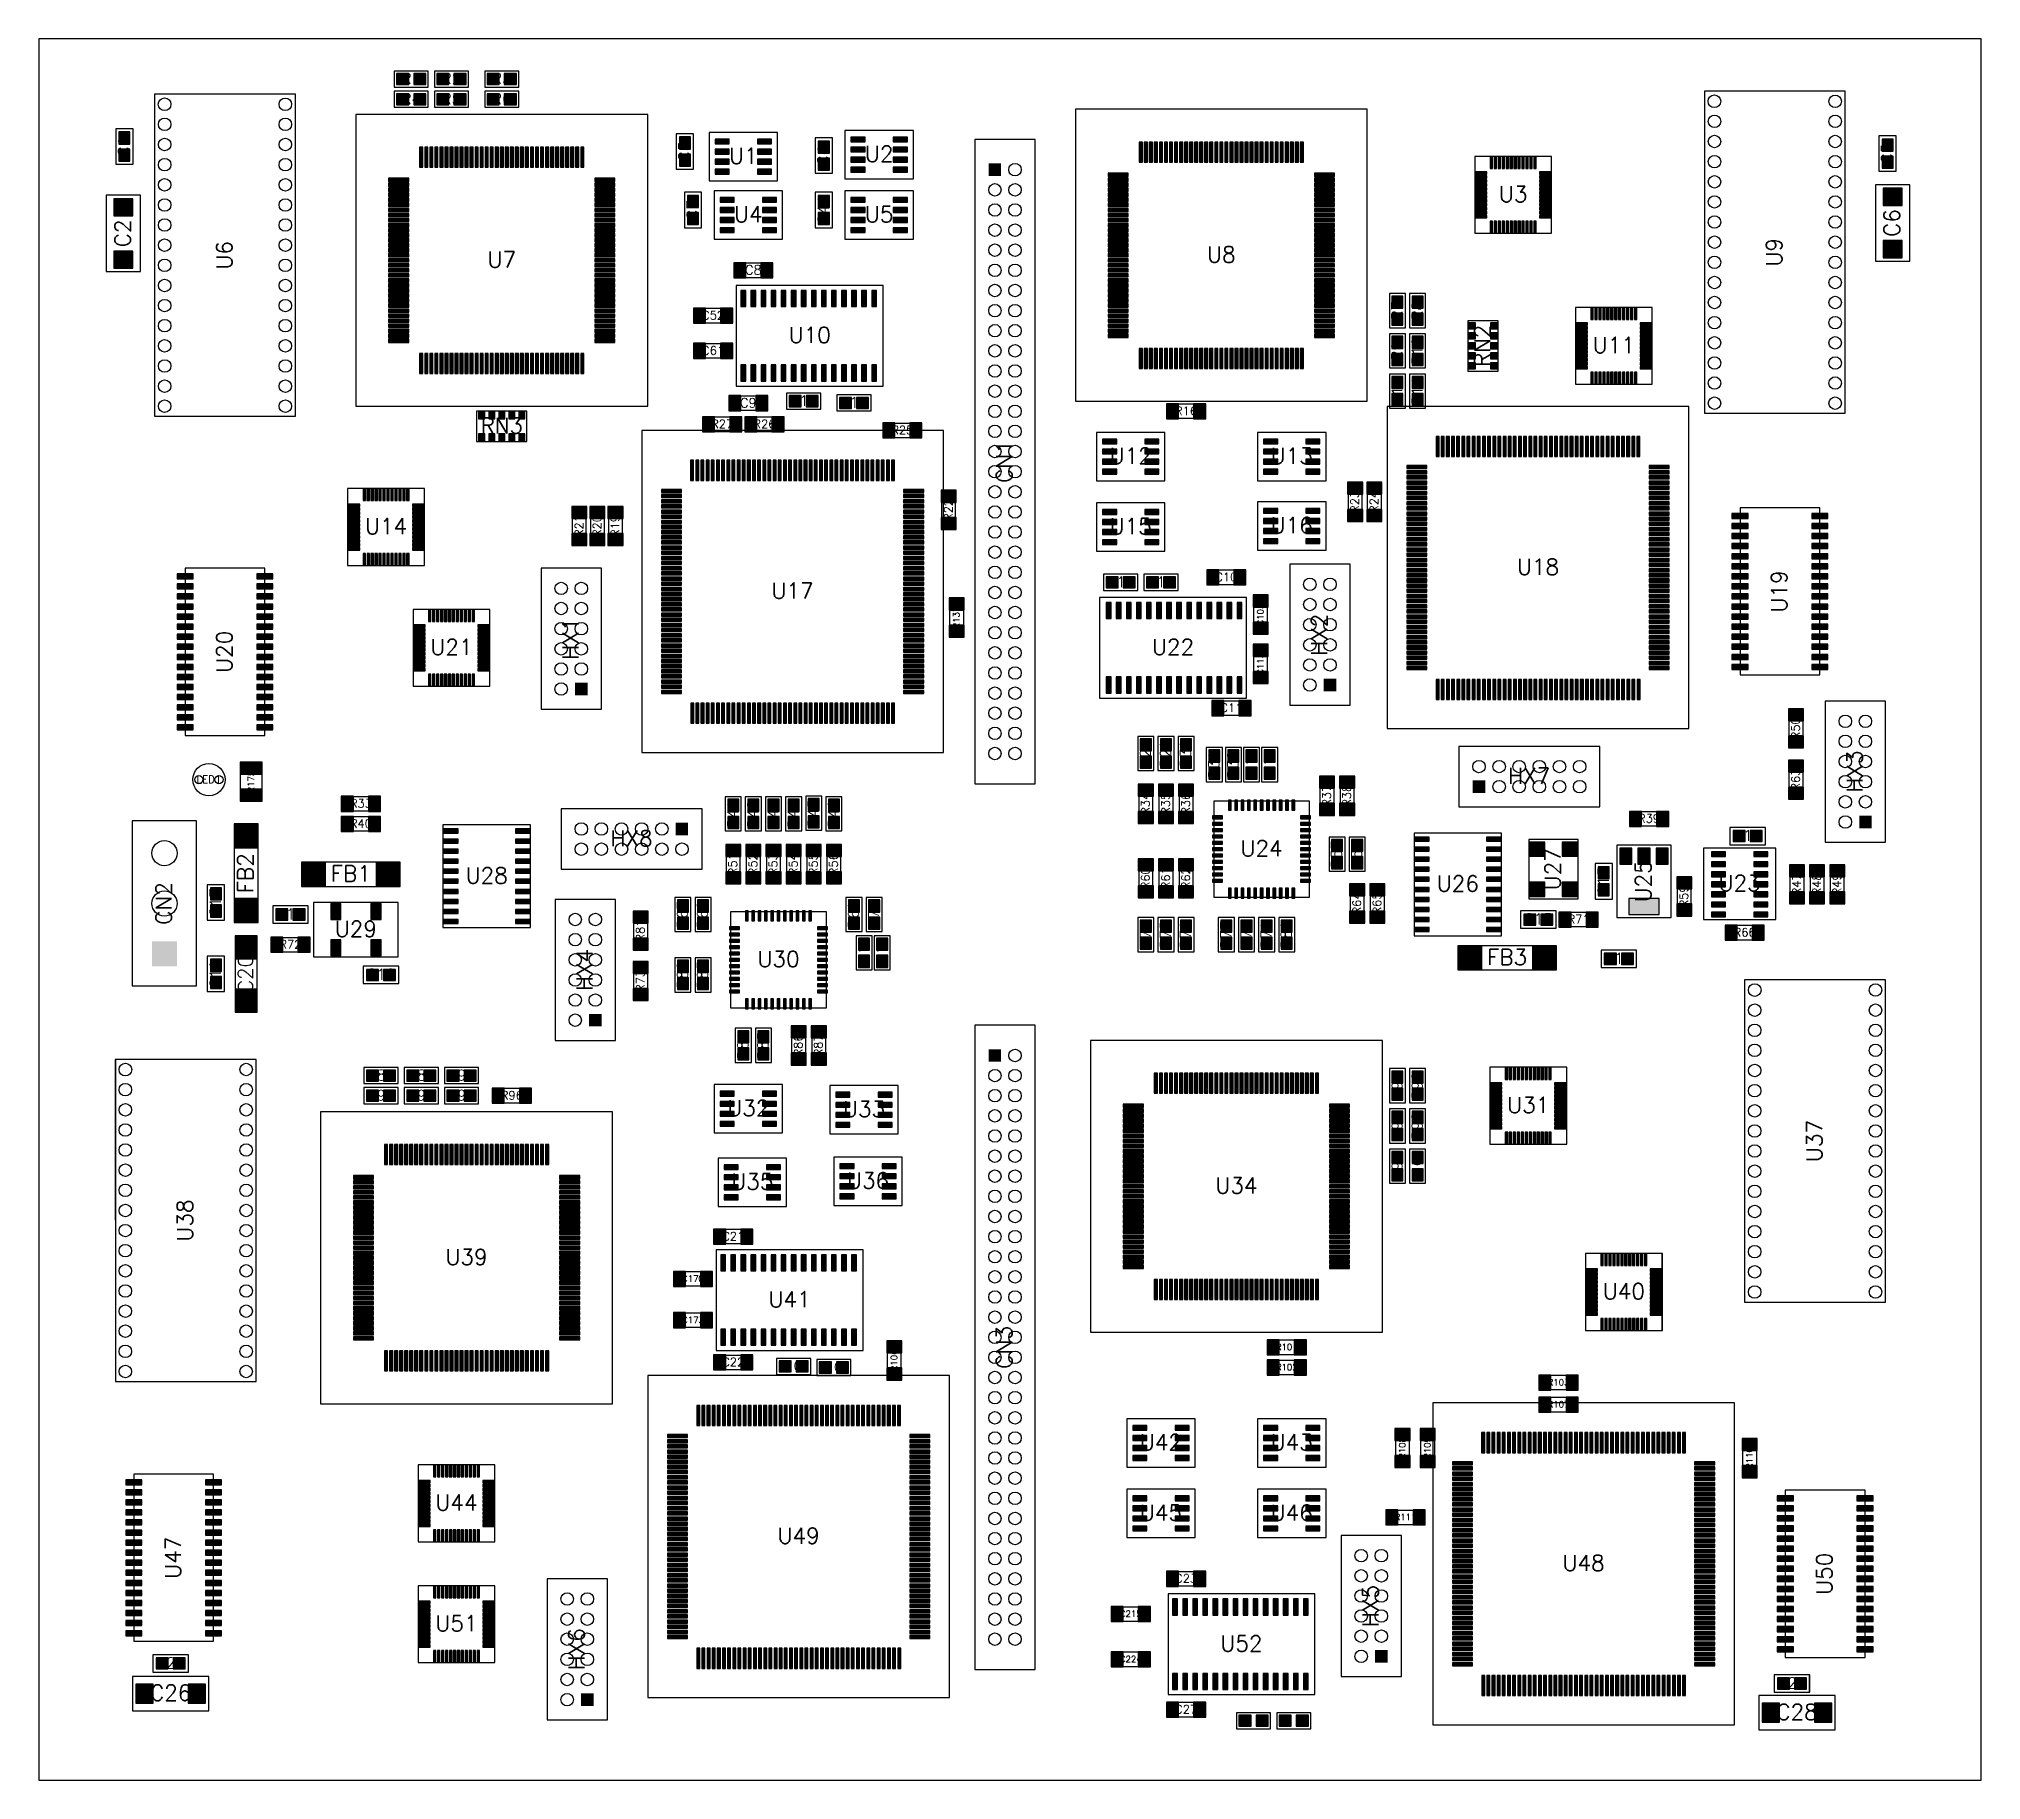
# Model space of a CAD drawing. Header units: millimetres. Extents: x 0 to 245, y 0 to 220.
import ezdxf

# ---------------------------------------------------------------- set-up
doc = ezdxf.new("R2010")
doc.units = ezdxf.units.MM
for name, color, linetype in [('Board', 255, 'Continuous'), ('PcbOutLine', 255, 'Continuous'), ('T_SMDOutline_InBom', 5, 'Continuous'), ('T_SMDText_InBom', 8, 'Continuous'), ('T_THTOutline_InBom', 22, 'Continuous'), ('T_THTText_InBom', 22, 'Continuous'), ('Top-InBomParts-SMD-0', 10, 'Continuous'), ('Top-InBomParts-THT-0', 22, 'Continuous'), ('Top-InBomParts-THT-all', 22, 'Continuous'), ('Top-InBomSMDPins-all', 5, 'Continuous'), ('Top-InBomSMDPinsPad-all', 5, 'Continuous')]:
    doc.layers.add(name, color=color, linetype=linetype)
doc.styles.get("Standard").update_dxf_attribs({"font": 'txt', "bigfont": 'gbcbig.shx'})

msp = doc.modelspace()

# ---------------------------------------------------------------- texts
at = {"layer": 'T_SMDText_InBom', "attachment_point": 5}
for s, insert, char_height, width in [('R1', (46.99, 214.6948, 1), 1.35467, 2.709335), ('R2', (52.0697, 214.6948, 1), 1.35467, 2.709335), ('R3', (58.42, 214.6948, 1), 1.35467, 2.709335), ('R4', (46.9897, 212.155, 1), 1.35467, 2.709335), ('R5', (52.07, 212.155, 1), 1.35467, 2.709335), ('R6', (58.4197, 212.155, 1), 1.35467, 2.709335), ('U1', (88.8997, 204.9465, 1), 2, 3.999994), ('U2', (106.0447, 205.2005, 1), 2, 3.999994), ('U3', (186.055, 200.1208, 1), 2, 3.999994), ('U4', (89.5347, 197.5805, 1), 2, 3.999994), ('U5', (106.0447, 197.5805, 1), 2, 3.999994), ('U7', (58.42, 191.8655, 1), 2, 3.999994), ('U8', (149.2247, 192.5008, 1), 2, 3.999994), ('C8', (90.17, 190.5569, 1), 1.18533, 2.370668), ('C52', (85.09, 184.8358, 1), 1.05833, 3.175002), ('U10', (97.2817, 182.3408, 1), 2, 5.999991), ('U11', (198.755, 181.0708, 1), 2, 5.999991), ('C61', (85.09, 180.3908, 1), 1.05833, 3.175002), ('C9', (89.5347, 173.7929, 1), 1.18533, 2.370668), ('R11', (96.5197, 174.0538, 1), 1.33265, 3.997962), ('R12', (102.8697, 173.8379, 1), 1.33265, 3.997962), ('RN3', (58.42, 170.9087, 1), 1.95986, 5.879595), ('R27', (86.233, 171.1198, 1), 1.05833, 3.175002), ('R26', (91.5667, 171.1198, 1), 1.05833, 3.175002), ('R16', (144.78, 172.7708, 1), 1.05833, 3.175002), ('R25', (108.966, 170.3578, 1), 1.05833, 3.175002), ('U12', (137.795, 167.1008, 1), 2, 5.999991), ('U13', (158.115, 167.1008, 1), 2, 5.999991), ('U16', (158.115, 158.3378, 1), 2, 5.999991), ('U14', (43.815, 158.2108, 1), 2, 5.999991), ('U15', (137.795, 158.2108, 1), 2, 5.999991), ('C10', (149.86, 151.8158, 1), 1.05833, 3.175002), ('U18', (189.1868, 153.0876, 1), 2, 5.999991), ('U17', (95.123, 150.0828, 1), 2, 5.999991), ('R17', (136.525, 151.1938, 1), 1.33265, 3.997962), ('R18', (141.605, 151.1938, 1), 1.33265, 3.997962), ('U21', (52.07, 142.9708, 1), 2, 5.999991), ('U22', (143.129, 142.9705, 1), 2, 5.999991), ('C11', (150.4947, 135.3058, 1), 1.05833, 3.175002), ('R33', (40.6397, 123.2405, 1), 1.05833, 3.175002), ('R40', (40.6397, 120.7008, 1), 1.05833, 3.175002), ('R39', (203.1997, 121.3358, 1), 1.05833, 3.175002), ('U24', (154.305, 117.5708, 1), 2, 5.999991), ('C12', (215.6457, 119.192, 1), 1.37973, 4.139186), ('FB1', (39.3697, 114.3958, 1), 2, 5.999991), ('U28', (56.5147, 114.1418, 1), 2, 5.999991), ('U26', (179.07, 113.1255, 1), 2, 5.999991), ('U23', (214.6297, 113.189, 1), 2, 5.999991), ('C14', (31.7497, 109.286, 1), 1.37973, 4.139186), ('U29', (40.005, 107.4108, 1), 2, 5.999991), ('C15', (189.2297, 108.651, 1), 1.37973, 4.139186), ('R71', (194.3097, 108.6358, 1), 1.05833, 3.175002), ('R72', (31.75, 105.4608, 1), 1.05833, 3.175002), ('R66', (215.265, 106.9848, 1), 1.05833, 3.175002), ('U30', (93.345, 103.6005, 1), 2, 5.999991), ('FB3', (185.2927, 103.8548, 1), 2, 5.999991), ('C16', (199.3897, 103.698, 1), 1.37973, 4.139186), ('C18', (43.1797, 101.666, 1), 1.37973, 4.139186), ('R88', (43.18, 88.9638, 1), 1.33265, 3.997962), ('R89', (48.2597, 88.9638, 1), 1.33265, 3.997962), ('R90', (53.34, 88.9638, 1), 1.33265, 3.997962), ('R93', (43.1797, 86.4238, 1), 1.33265, 3.997962), ('R94', (48.26, 86.4238, 1), 1.33265, 3.997962), ('R95', (53.3397, 86.4238, 1), 1.33265, 3.997962), ('R96', (59.6897, 86.4108, 1), 1.05833, 3.175002), ('U32', (89.5347, 84.8045, 1), 2, 5.999991), ('U31', (187.96, 85.1858, 1), 2, 5.999991), ('U33', (104.1397, 84.6775, 1), 2, 5.999991), ('U35', (90.0427, 75.5335, 1), 2, 5.999991), ('U36', (104.6477, 75.6605, 1), 2, 5.999991), ('U34', (151.1297, 75.0255, 1), 2, 5.999991), ('C21', (87.63, 68.6308, 1), 1.05833, 3.175002), ('U39', (53.975, 66.0085, 1), 2, 5.999991), ('C170', (82.55, 63.2841, 1), 0.79367, 3.174663), ('U41', (94.7417, 60.6748, 1), 2, 5.999991), ('U40', (200.025, 61.6908, 1), 2, 5.999991), ('C173', (82.55, 58.0771, 1), 0.79367, 3.174663), ('R101', (157.48, 54.6481, 1), 0.79367, 3.174663), ('C22', (87.6297, 52.7558, 1), 1.05833, 3.175002), ('R104', (95.2497, 52.2448, 1), 0.99941, 3.997623), ('R105', (100.3297, 52.1175, 1), 0.99941, 3.997623), ('R102', (157.48, 52.1078, 1), 0.79367, 3.174663), ('R103', (191.7697, 50.2031, 1), 0.79367, 3.174663), ('R107', (191.7697, 47.4091, 1), 0.79367, 3.174663), ('U42', (141.605, 42.6408, 1), 2, 5.999991), ('U43', (158.115, 42.6408, 1), 2, 5.999991), ('U44', (52.705, 35.0208, 1), 2, 5.999991), ('U45', (141.605, 33.7508, 1), 2, 5.999991), ('U46', (158.115, 33.7508, 1), 2, 5.999991), ('R111', (172.466, 33.1851, 1), 0.79367, 3.174663), ('U49', (95.885, 30.8298, 1), 2, 5.999991), ('U48', (194.945, 27.4008, 1), 2, 5.999991), ('C23', (144.78, 25.4508, 1), 1.05833, 3.175002), ('U51', (52.705, 19.7808, 1), 2, 5.999991), ('C215', (137.795, 20.9931, 1), 0.79367, 3.174663), ('U52', (151.7647, 17.2408, 1), 2, 5.999991), ('C25', (16.637, 14.7978, 1), 1.37973, 4.139186), ('C224', (137.795, 15.2781, 1), 0.79367, 3.174663), ('C24', (221.234, 12.258, 1), 1.37973, 4.139186), ('C26', (16.6367, 11.0178, 1), 2, 5.999991), ('C27', (144.7797, 8.9408, 1), 1.05833, 3.175002), ('R112', (153.2887, 7.5408, 1), 0.99941, 3.997623), ('R113', (158.3687, 7.5408, 1), 0.99941, 3.997623), ('C28', (221.8687, 8.6048, 1), 2, 5.999991)]:
    msp.add_mtext(s, dxfattribs=dict(at, insert=insert, char_height=char_height, width=width))
at = {"layer": 'T_SMDText_InBom', "attachment_point": 5, "rotation": 90}
for s, insert, char_height, width in [('C1', (10.7249, 206.121, 1), 1.45627, 2.912535), ('C3', (81.4639, 205.4857, 1), 1.45627, 2.912535), ('C4', (98.9899, 204.9777, 1), 1.45627, 2.912535), ('C5', (233.2289, 205.2317, 1), 1.45627, 2.912535), ('C7', (82.4799, 198.1197, 1), 1.45627, 2.912535), ('C44', (98.9937, 198.1197, 1), 1.37973, 4.139186), ('C2', (10.572, 195.1609, 1), 2, 3.999994), ('C6', (233.838, 196.469, 1), 2, 3.999994), ('R7', (171.385, 185.4197, 1), 1.35467, 2.709335), ('R8', (173.925, 185.42, 1), 1.35467, 2.709335), ('R10', (173.926, 180.3397, 1), 1.33265, 3.997962), ('RN2', (182.1508, 180.975, 1), 1.95986, 5.879595), ('R9', (171.385, 180.34, 1), 1.35467, 2.709335), ('R13', (171.386, 175.26, 1), 1.33265, 3.997962), ('R14', (173.926, 175.2597, 1), 1.33265, 3.997962), ('R23', (166.0652, 161.2897, 1), 1.05833, 3.175002), ('R24', (168.4782, 161.2897, 1), 1.05833, 3.175002), ('R20', (70.4342, 158.2417, 1), 1.05833, 3.175002), ('R19', (72.7202, 158.2417, 1), 1.05833, 3.175002), ('R22', (114.7569, 160.274, 1), 1.05833, 3.175002), ('R21', (68.1482, 158.2417, 1), 1.05833, 3.175002), ('U19', (219.614, 149.987, 1), 2, 5.999991), ('R137', (115.7856, 146.685, 1), 0.79367, 3.174663), ('C103', (154.1399, 147.0657, 1), 0.79367, 3.174663), ('U20', (23.399, 142.367, 1), 2, 5.999991), ('C113', (154.1399, 140.843, 1), 0.79367, 3.174663), ('R50', (221.6912, 132.7147, 1), 1.05833, 3.175002), ('R28', (139.636, 129.54, 1), 1.33265, 3.997962), ('R29', (142.176, 129.54, 1), 1.33265, 3.997962), ('R30', (144.716, 129.54, 1), 1.33265, 3.997962), ('R31', (148.272, 128.1427, 1), 1.33265, 3.997962), ('R32', (150.685, 128.143, 1), 1.33265, 3.997962), ('R178', (152.987, 128.143, 1), 0.99941, 3.997623), ('R179', (155.273, 128.143, 1), 0.99941, 3.997623), ('R63', (221.6912, 126.238, 1), 1.05833, 3.175002), ('R175', (26.7589, 125.984, 1), 0.79367, 3.174663), ('R37', (162.5092, 124.2057, 1), 1.05833, 3.175002), ('R38', (165.0492, 124.206, 1), 1.05833, 3.175002), ('R41', (87.566, 121.92, 1), 1.33265, 3.997962), ('R42', (90.106, 121.92, 1), 1.33265, 3.997962), ('R43', (92.646, 121.92, 1), 1.33265, 3.997962), ('R44', (95.186, 121.92, 1), 1.33265, 3.997962), ('R45', (97.726, 122.0089, 1), 1.33265, 3.997962), ('R46', (100.266, 121.92, 1), 1.33265, 3.997962), ('R34', (139.6492, 123.1897, 1), 1.05833, 3.175002), ('R35', (142.1892, 123.1897, 1), 1.05833, 3.175002), ('R36', (144.7292, 123.1897, 1), 1.05833, 3.175002), ('R57', (163.766, 116.84, 1), 1.33265, 3.997962), ('R58', (166.306, 116.84, 1), 1.33265, 3.997962), ('FB2', (26.066, 114.4267, 1), 2, 5.999991), ('R51', (87.5792, 115.5697, 1), 1.05833, 3.175002), ('R52', (90.1192, 115.5697, 1), 1.05833, 3.175002), ('R53', (92.6592, 115.5697, 1), 1.05833, 3.175002), ('R54', (95.1992, 115.5697, 1), 1.05833, 3.175002), ('R55', (97.7392, 115.5697, 1), 1.05833, 3.175002), ('R56', (100.2792, 115.5697, 1), 1.05833, 3.175002), ('U27', (191.0387, 114.935, 1), 2, 5.999991), ('U25', (202.4687, 113.4107, 1), 2, 5.999991), ('R60', (139.6492, 113.792, 1), 1.05833, 3.175002), ('R61', (142.1892, 113.792, 1), 1.05833, 3.175002), ('R62', (144.7292, 113.792, 1), 1.05833, 3.175002), ('C13', (197.4187, 113.4107, 1), 1.37973, 4.139186), ('R47', (221.8182, 113.0297, 1), 1.05833, 3.175002), ('R48', (224.3582, 113.03, 1), 1.05833, 3.175002), ('R49', (226.8982, 113.03, 1), 1.05833, 3.175002), ('C17', (22.2857, 110.744, 1), 1.37973, 4.139186), ('R67', (81.216, 109.22, 1), 1.33265, 3.997962), ('R68', (83.756, 109.22, 1), 1.33265, 3.997962), ('R69', (102.806, 109.2197, 1), 1.33265, 3.997962), ('R70', (105.346, 109.22, 1), 1.33265, 3.997962), ('R64', (166.3192, 110.617, 1), 1.05833, 3.175002), ('R65', (168.8592, 110.617, 1), 1.05833, 3.175002), ('R59', (207.5942, 111.5057, 1), 1.05833, 3.175002), ('R81', (75.8952, 107.1877, 1), 1.05833, 3.175002), ('R74', (139.636, 106.6797, 1), 1.33265, 3.997962), ('R75', (142.176, 106.6797, 1), 1.33265, 3.997962), ('R76', (144.716, 106.6797, 1), 1.33265, 3.997962), ('R77', (149.796, 106.6797, 1), 1.33265, 3.997962), ('R78', (152.336, 106.6797, 1), 1.33265, 3.997962), ('R79', (154.876, 106.6797, 1), 1.33265, 3.997962), ('R80', (157.416, 106.6797, 1), 1.33265, 3.997962), ('R177', (104.0917, 104.394, 1), 0.99941, 3.997623), ('R176', (106.378, 104.394, 1), 0.99941, 3.997623), ('C19', (22.2857, 101.727, 1), 1.37973, 4.139186), ('C20', (26.0723, 101.727, 1), 1.86267, 5.588003), ('R82', (81.216, 101.5997, 1), 1.33265, 3.997962), ('R83', (83.756, 101.5997, 1), 1.33265, 3.997962), ('R73', (75.8952, 100.838, 1), 1.05833, 3.175002), ('R84', (88.836, 92.7097, 1), 1.33265, 3.997962), ('R85', (91.376, 92.7097, 1), 1.33265, 3.997962), ('R86', (95.8342, 92.7097, 1), 1.05833, 3.175002), ('R87', (98.3742, 92.71, 1), 1.05833, 3.175002), ('R91', (171.386, 87.63, 1), 1.33265, 3.997962), ('R92', (173.926, 87.6297, 1), 1.33265, 3.997962), ('R97', (171.386, 82.55, 1), 1.33265, 3.997962), ('R98', (173.926, 82.5497, 1), 1.33265, 3.997962), ('R99', (171.386, 77.4697, 1), 1.33265, 3.997962), ('R100', (173.942, 77.47, 1), 0.99941, 3.997623), ('R106', (107.9119, 52.959, 1), 0.79367, 3.174663), ('R108', (172.0469, 41.91, 1), 0.79367, 3.174663), ('R109', (175.2219, 41.91, 1), 0.79367, 3.174663), ('R110', (215.8619, 40.6397, 1), 0.79367, 3.174663), ('U47', (16.922, 28.067, 1), 2, 5.999991), ('U50', (225.329, 26.035, 1), 2, 5.999991)]:
    msp.add_mtext(s, dxfattribs=dict(at, insert=insert, char_height=char_height, width=width))
at = {"layer": 'T_THTText_InBom', "char_height": 2, "attachment_point": 5, "rotation": 90}
for s, insert, width in [('U6', (23.3987, 192.4047, 1), 3.999994), ('U9', (218.9787, 192.786, 1), 3.999994), ('CN1', (121.824, 166.37, 1), 5.999991), ('HX1', (67.087, 144.018, 1), 5.999991), ('HX2', (161.575, 144.526, 1), 5.999991), ('HX3', (229.1387, 127.254, 1), 5.999991), ('CN2', (15.7531, 110.617, 1), 5.999991), ('HX4', (68.865, 102.235, 1), 5.999991), ('U37', (224.0587, 80.645, 1), 5.999991), ('U38', (18.4457, 70.612, 1), 5.999991), ('CN3', (121.824, 54.61, 1), 5.999991), ('HX5', (168.052, 21.971, 1), 5.999991), ('HX6', (67.849, 16.5097, 1), 5.999991)]:
    msp.add_mtext(s, dxfattribs=dict(at, insert=insert, width=width))
at = {"layer": 'T_THTText_InBom', "attachment_point": 5}
for s, insert, char_height, width in [('HX7', (188.087, 126.7145, 1), 2, 5.999991), ('LED1', (21.463, 126.283, 1), 0.94065, 3.762589), ('HX8', (74.803, 118.8405, 1), 2, 5.999991)]:
    msp.add_mtext(s, dxfattribs=dict(at, insert=insert, char_height=char_height, width=width))

# ---------------------------------------------------------------- hatches: boundary and pattern name
at = {"layer": 'Top-InBomParts-THT-all'}
for points in [[(119.8626, 203.9874), (119.8626, 202.4126), (121.4374, 202.4126), (121.4374, 203.9874), (119.8626, 203.9874)], [(69.2404, 136.8806), (69.2404, 138.4554), (67.6656, 138.4554), (67.6656, 136.8806), (69.2404, 136.8806)], [(163.7284, 137.3886), (163.7284, 138.9634), (162.1536, 138.9634), (162.1536, 137.3886), (163.7284, 137.3886)], [(180.9496, 124.5613), (182.5244, 124.5613), (182.5244, 126.1361), (180.9496, 126.1361), (180.9496, 124.5613)], [(81.9404, 120.8021), (80.3656, 120.8021), (80.3656, 119.2273), (81.9404, 119.2273), (81.9404, 120.8021)], [(231.2921, 120.1166), (231.2921, 121.6914), (229.7173, 121.6914), (229.7173, 120.1166), (231.2921, 120.1166)], [(17.4368, 102.6795), (17.4368, 105.8545), (14.2618, 105.8545), (14.2618, 102.6795), (17.4368, 102.6795)], [(71.0184, 95.0976), (71.0184, 96.6724), (69.4436, 96.6724), (69.4436, 95.0976), (71.0184, 95.0976)], [(119.8626, 92.2274), (119.8626, 90.6526), (121.4374, 90.6526), (121.4374, 92.2274), (119.8626, 92.2274)], [(170.2054, 14.8336), (170.2054, 16.4084), (168.6306, 16.4084), (168.6306, 14.8336), (170.2054, 14.8336)], [(70.0024, 9.3726), (70.0024, 10.9474), (68.4276, 10.9474), (68.4276, 9.3726), (70.0024, 9.3726)]]:
    msp.add_hatch(color=256, dxfattribs=at).paths.add_polyline_path(points, flags=0)
at = {"layer": 'Top-InBomSMDPinsPad-all'}
for points in [[(45.1485, 215.3282), (45.1485, 213.9312), (46.6725, 213.9312), (46.6725, 215.3282), (45.1485, 215.3282)], [(47.3072, 215.3282), (47.3072, 213.9312), (48.8312, 213.9312), (48.8312, 215.3282), (47.3072, 215.3282)], [(51.7525, 213.9312), (51.7525, 215.3282), (50.2285, 215.3282), (50.2285, 213.9312), (51.7525, 213.9312)], [(53.9112, 213.9312), (53.9112, 215.3282), (52.3872, 215.3282), (52.3872, 213.9312), (53.9112, 213.9312)], [(56.5785, 215.3282), (56.5785, 213.9312), (58.1025, 213.9312), (58.1025, 215.3282), (56.5785, 215.3282)], [(58.7372, 215.3282), (58.7372, 213.9312), (60.2612, 213.9312), (60.2612, 215.3282), (58.7372, 215.3282)], [(46.6725, 211.3915), (46.6725, 212.7885), (45.1485, 212.7885), (45.1485, 211.3915), (46.6725, 211.3915)], [(48.8312, 211.3915), (48.8312, 212.7885), (47.3072, 212.7885), (47.3072, 211.3915), (48.8312, 211.3915)], [(50.2285, 212.7885), (50.2285, 211.3915), (51.7525, 211.3915), (51.7525, 212.7885), (50.2285, 212.7885)], [(52.3872, 212.7885), (52.3872, 211.3915), (53.9112, 211.3915), (53.9112, 212.7885), (52.3872, 212.7885)], [(58.1025, 211.3915), (58.1025, 212.7885), (56.5785, 212.7885), (56.5785, 211.3915), (58.1025, 211.3915)], [(60.2612, 211.3915), (60.2612, 212.7885), (58.7372, 212.7885), (58.7372, 211.3915), (60.2612, 211.3915)], [(10.0965, 206.4382), (11.4935, 206.4382), (11.4935, 207.9622), (10.0965, 207.9622), (10.0965, 206.4382)], [(48.0568, 206.0572), (48.0568, 203.5172), (48.4632, 203.5172), (48.4632, 206.0572), (48.0568, 206.0572)], [(48.6918, 206.0572), (48.6918, 203.5172), (49.0982, 203.5172), (49.0982, 206.0572), (48.6918, 206.0572)], [(49.3268, 206.0572), (49.3268, 203.5172), (49.7332, 203.5172), (49.7332, 206.0572), (49.3268, 206.0572)], [(49.9618, 206.0572), (49.9618, 203.5172), (50.3682, 203.5172), (50.3682, 206.0572), (49.9618, 206.0572)], [(50.5968, 206.0572), (50.5968, 203.5172), (51.0032, 203.5172), (51.0032, 206.0572), (50.5968, 206.0572)], [(51.2318, 206.0572), (51.2318, 203.5172), (51.6382, 203.5172), (51.6382, 206.0572), (51.2318, 206.0572)], [(51.8668, 206.0572), (51.8668, 203.5172), (52.2732, 203.5172), (52.2732, 206.0572), (51.8668, 206.0572)], [(52.5018, 206.0572), (52.5018, 203.5172), (52.9082, 203.5172), (52.9082, 206.0572), (52.5018, 206.0572)], [(53.1368, 206.0572), (53.1368, 203.5172), (53.5432, 203.5172), (53.5432, 206.0572), (53.1368, 206.0572)], [(53.7718, 206.0572), (53.7718, 203.5172), (54.1782, 203.5172), (54.1782, 206.0572), (53.7718, 206.0572)], [(54.4068, 206.0572), (54.4068, 203.5172), (54.8132, 203.5172), (54.8132, 206.0572), (54.4068, 206.0572)], [(55.0418, 206.0572), (55.0418, 203.5172), (55.4482, 203.5172), (55.4482, 206.0572), (55.0418, 206.0572)], [(55.6768, 206.0572), (55.6768, 203.5172), (56.0832, 203.5172), (56.0832, 206.0572), (55.6768, 206.0572)], [(56.3118, 206.0572), (56.3118, 203.5172), (56.7182, 203.5172), (56.7182, 206.0572), (56.3118, 206.0572)], [(56.9468, 206.0572), (56.9468, 203.5172), (57.3532, 203.5172), (57.3532, 206.0572), (56.9468, 206.0572)], [(57.5818, 206.0572), (57.5818, 203.5172), (57.9882, 203.5172), (57.9882, 206.0572), (57.5818, 206.0572)], [(58.2168, 206.0572), (58.2168, 203.5172), (58.6232, 203.5172), (58.6232, 206.0572), (58.2168, 206.0572)], [(58.8515, 206.0572), (58.8515, 203.5172), (59.2579, 203.5172), (59.2579, 206.0572), (58.8515, 206.0572)], [(59.4865, 206.0572), (59.4865, 203.5172), (59.8929, 203.5172), (59.8929, 206.0572), (59.4865, 206.0572)], [(60.1215, 206.0572), (60.1215, 203.5172), (60.5279, 203.5172), (60.5279, 206.0572), (60.1215, 206.0572)], [(60.7565, 206.0572), (60.7565, 203.5172), (61.1629, 203.5172), (61.1629, 206.0572), (60.7565, 206.0572)], [(61.3915, 206.0572), (61.3915, 203.5172), (61.7979, 203.5172), (61.7979, 206.0572), (61.3915, 206.0572)], [(62.0265, 206.0572), (62.0265, 203.5172), (62.4329, 203.5172), (62.4329, 206.0572), (62.0265, 206.0572)], [(62.6615, 206.0572), (62.6615, 203.5172), (63.0679, 203.5172), (63.0679, 206.0572), (62.6615, 206.0572)], [(63.2965, 206.0572), (63.2965, 203.5172), (63.7029, 203.5172), (63.7029, 206.0572), (63.2965, 206.0572)], [(63.9315, 206.0572), (63.9315, 203.5172), (64.3379, 203.5172), (64.3379, 206.0572), (63.9315, 206.0572)], [(64.5665, 206.0572), (64.5665, 203.5172), (64.9729, 203.5172), (64.9729, 206.0572), (64.5665, 206.0572)], [(65.2015, 206.0572), (65.2015, 203.5172), (65.6079, 203.5172), (65.6079, 206.0572), (65.2015, 206.0572)], [(65.8365, 206.0572), (65.8365, 203.5172), (66.2429, 203.5172), (66.2429, 206.0572), (65.8365, 206.0572)], [(66.4715, 206.0572), (66.4715, 203.5172), (66.8779, 203.5172), (66.8779, 206.0572), (66.4715, 206.0572)], [(67.1065, 206.0572), (67.1065, 203.5172), (67.5129, 203.5172), (67.5129, 206.0572), (67.1065, 206.0572)], [(67.7415, 206.0572), (67.7415, 203.5172), (68.1479, 203.5172), (68.1479, 206.0572), (67.7415, 206.0572)], [(68.3765, 206.0572), (68.3765, 203.5172), (68.7829, 203.5172), (68.7829, 206.0572), (68.3765, 206.0572)], [(82.2325, 207.3272), (80.8355, 207.3272), (80.8355, 205.8032), (82.2325, 205.8032), (82.2325, 207.3272)], [(87.122, 207.0603), (85.344, 207.0603), (85.344, 206.4507), (87.122, 206.4507), (87.122, 207.0603)], [(92.4555, 207.0603), (90.6775, 207.0603), (90.6775, 206.4507), (92.4555, 206.4507), (92.4555, 207.0603)], [(99.7585, 206.8192), (98.3615, 206.8192), (98.3615, 205.2952), (99.7585, 205.2952), (99.7585, 206.8192)], [(104.267, 207.3143), (102.489, 207.3143), (102.489, 206.7047), (104.267, 206.7047), (104.267, 207.3143)], [(104.267, 206.0443), (102.489, 206.0443), (102.489, 205.4347), (104.267, 205.4347), (104.267, 206.0443)], [(109.6005, 207.3143), (107.8225, 207.3143), (107.8225, 206.7047), (109.6005, 206.7047), (109.6005, 207.3143)], [(109.6005, 206.0443), (107.8225, 206.0443), (107.8225, 205.4347), (109.6005, 205.4347), (109.6005, 206.0443)], [(139.2682, 204.1522), (139.2682, 206.6922), (138.8618, 206.6922), (138.8618, 204.1522), (139.2682, 204.1522)], [(139.9032, 204.1522), (139.9032, 206.6922), (139.4968, 206.6922), (139.4968, 204.1522), (139.9032, 204.1522)], [(140.5382, 204.1522), (140.5382, 206.6922), (140.1318, 206.6922), (140.1318, 204.1522), (140.5382, 204.1522)], [(141.1732, 204.1522), (141.1732, 206.6922), (140.7668, 206.6922), (140.7668, 204.1522), (141.1732, 204.1522)], [(141.8082, 204.1522), (141.8082, 206.6922), (141.4018, 206.6922), (141.4018, 204.1522), (141.8082, 204.1522)], [(142.4432, 204.1522), (142.4432, 206.6922), (142.0368, 206.6922), (142.0368, 204.1522), (142.4432, 204.1522)], [(143.0782, 204.1522), (143.0782, 206.6922), (142.6718, 206.6922), (142.6718, 204.1522), (143.0782, 204.1522)], [(143.7132, 204.1522), (143.7132, 206.6922), (143.3068, 206.6922), (143.3068, 204.1522), (143.7132, 204.1522)], [(144.3482, 204.1522), (144.3482, 206.6922), (143.9418, 206.6922), (143.9418, 204.1522), (144.3482, 204.1522)], [(144.9832, 204.1522), (144.9832, 206.6922), (144.5768, 206.6922), (144.5768, 204.1522), (144.9832, 204.1522)], [(145.6182, 204.1522), (145.6182, 206.6922), (145.2118, 206.6922), (145.2118, 204.1522), (145.6182, 204.1522)], [(146.2532, 204.1522), (146.2532, 206.6922), (145.8468, 206.6922), (145.8468, 204.1522), (146.2532, 204.1522)], [(146.8882, 204.1522), (146.8882, 206.6922), (146.4818, 206.6922), (146.4818, 204.1522), (146.8882, 204.1522)], [(147.5232, 204.1522), (147.5232, 206.6922), (147.1168, 206.6922), (147.1168, 204.1522), (147.5232, 204.1522)], [(148.1582, 204.1522), (148.1582, 206.6922), (147.7518, 206.6922), (147.7518, 204.1522), (148.1582, 204.1522)], [(148.7932, 204.1522), (148.7932, 206.6922), (148.3868, 206.6922), (148.3868, 204.1522), (148.7932, 204.1522)], [(149.4279, 204.1522), (149.4279, 206.6922), (149.0215, 206.6922), (149.0215, 204.1522), (149.4279, 204.1522)], [(150.0629, 204.1522), (150.0629, 206.6922), (149.6565, 206.6922), (149.6565, 204.1522), (150.0629, 204.1522)], [(150.6979, 204.1522), (150.6979, 206.6922), (150.2915, 206.6922), (150.2915, 204.1522), (150.6979, 204.1522)], [(151.3329, 204.1522), (151.3329, 206.6922), (150.9265, 206.6922), (150.9265, 204.1522), (151.3329, 204.1522)], [(151.9679, 204.1522), (151.9679, 206.6922), (151.5615, 206.6922), (151.5615, 204.1522), (151.9679, 204.1522)], [(152.6029, 204.1522), (152.6029, 206.6922), (152.1965, 206.6922), (152.1965, 204.1522), (152.6029, 204.1522)], [(153.2379, 204.1522), (153.2379, 206.6922), (152.8315, 206.6922), (152.8315, 204.1522), (153.2379, 204.1522)], [(153.8729, 204.1522), (153.8729, 206.6922), (153.4665, 206.6922), (153.4665, 204.1522), (153.8729, 204.1522)], [(154.5079, 204.1522), (154.5079, 206.6922), (154.1015, 206.6922), (154.1015, 204.1522), (154.5079, 204.1522)], [(155.1429, 204.1522), (155.1429, 206.6922), (154.7365, 206.6922), (154.7365, 204.1522), (155.1429, 204.1522)], [(155.7779, 204.1522), (155.7779, 206.6922), (155.3715, 206.6922), (155.3715, 204.1522), (155.7779, 204.1522)], [(156.4129, 204.1522), (156.4129, 206.6922), (156.0065, 206.6922), (156.0065, 204.1522), (156.4129, 204.1522)], [(157.0479, 204.1522), (157.0479, 206.6922), (156.6415, 206.6922), (156.6415, 204.1522), (157.0479, 204.1522)], [(157.6829, 204.1522), (157.6829, 206.6922), (157.2765, 206.6922), (157.2765, 204.1522), (157.6829, 204.1522)], [(158.3179, 204.1522), (158.3179, 206.6922), (157.9115, 206.6922), (157.9115, 204.1522), (158.3179, 204.1522)], [(158.9529, 204.1522), (158.9529, 206.6922), (158.5465, 206.6922), (158.5465, 204.1522), (158.9529, 204.1522)], [(159.5879, 204.1522), (159.5879, 206.6922), (159.1815, 206.6922), (159.1815, 204.1522), (159.5879, 204.1522)], [(233.9975, 207.0732), (232.6005, 207.0732), (232.6005, 205.5492), (233.9975, 205.5492), (233.9975, 207.0732)], [(10.0965, 204.2795), (11.4935, 204.2795), (11.4935, 205.8035), (10.0965, 205.8035), (10.0965, 204.2795)], [(82.2325, 205.1685), (80.8355, 205.1685), (80.8355, 203.6445), (82.2325, 203.6445), (82.2325, 205.1685)], [(87.122, 205.7903), (85.344, 205.7903), (85.344, 205.1807), (87.122, 205.1807), (87.122, 205.7903)], [(87.122, 204.5208), (85.344, 204.5208), (85.344, 203.9112), (87.122, 203.9112), (87.122, 204.5208)], [(92.4555, 205.7903), (90.6775, 205.7903), (90.6775, 205.1807), (92.4555, 205.1807), (92.4555, 205.7903)], [(92.4555, 204.5208), (90.6775, 204.5208), (90.6775, 203.9112), (92.4555, 203.9112), (92.4555, 204.5208)], [(99.7585, 204.6605), (98.3615, 204.6605), (98.3615, 203.1365), (99.7585, 203.1365), (99.7585, 204.6605)], [(104.267, 204.7748), (102.489, 204.7748), (102.489, 204.1652), (104.267, 204.1652), (104.267, 204.7748)], [(104.267, 203.5048), (102.489, 203.5048), (102.489, 202.8952), (104.267, 202.8952), (104.267, 203.5048)], [(109.6005, 204.7748), (107.8225, 204.7748), (107.8225, 204.1652), (109.6005, 204.1652), (109.6005, 204.7748)], [(109.6005, 203.5048), (107.8225, 203.5048), (107.8225, 202.8952), (109.6005, 202.8952), (109.6005, 203.5048)], [(183.1495, 203.3521), (183.4543, 203.3521), (183.4543, 204.8761), (183.1495, 204.8761), (183.1495, 203.3521)], [(183.6499, 203.3521), (183.9547, 203.3521), (183.9547, 204.8761), (183.6499, 204.8761), (183.6499, 203.3521)], [(184.1503, 203.3521), (184.4551, 203.3521), (184.4551, 204.8761), (184.1503, 204.8761), (184.1503, 203.3521)], [(184.6506, 203.3521), (184.9554, 203.3521), (184.9554, 204.8761), (184.6506, 204.8761), (184.6506, 203.3521)], [(185.151, 203.3521), (185.4558, 203.3521), (185.4558, 204.8761), (185.151, 204.8761), (185.151, 203.3521)], [(185.6514, 203.3521), (185.9562, 203.3521), (185.9562, 204.8761), (185.6514, 204.8761), (185.6514, 203.3521)], [(186.1513, 203.3521), (186.4561, 203.3521), (186.4561, 204.8761), (186.1513, 204.8761), (186.1513, 203.3521)], [(186.6516, 203.3521), (186.9564, 203.3521), (186.9564, 204.8761), (186.6516, 204.8761), (186.6516, 203.3521)], [(187.152, 203.3521), (187.4568, 203.3521), (187.4568, 204.8761), (187.152, 204.8761), (187.152, 203.3521)], [(187.6524, 203.3521), (187.9572, 203.3521), (187.9572, 204.8761), (187.6524, 204.8761), (187.6524, 203.3521)], [(188.1528, 203.3521), (188.4576, 203.3521), (188.4576, 204.8761), (188.1528, 204.8761), (188.1528, 203.3521)], [(188.6532, 203.3521), (188.958, 203.3521), (188.958, 204.8761), (188.6532, 204.8761), (188.6532, 203.3521)], [(233.9975, 204.9145), (232.6005, 204.9145), (232.6005, 203.3905), (233.9975, 203.3905), (233.9975, 204.9145)], [(44.1325, 202.1329), (44.1325, 201.7265), (46.6725, 201.7265), (46.6725, 202.1329), (44.1325, 202.1329)], [(44.1325, 201.4979), (44.1325, 201.0915), (46.6725, 201.0915), (46.6725, 201.4979), (44.1325, 201.4979)], [(70.1672, 202.1329), (70.1672, 201.7265), (72.7072, 201.7265), (72.7072, 202.1329), (70.1672, 202.1329)], [(70.1672, 201.4979), (70.1672, 201.0915), (72.7072, 201.0915), (72.7072, 201.4979), (70.1672, 201.4979)], [(87.122, 203.2508), (85.344, 203.2508), (85.344, 202.6412), (87.122, 202.6412), (87.122, 203.2508)], [(92.4555, 203.2508), (90.6775, 203.2508), (90.6775, 202.6412), (92.4555, 202.6412), (92.4555, 203.2508)], [(137.4775, 202.3615), (137.4775, 202.7679), (134.9375, 202.7679), (134.9375, 202.3615), (137.4775, 202.3615)], [(137.4775, 201.7265), (137.4775, 202.1329), (134.9375, 202.1329), (134.9375, 201.7265), (137.4775, 201.7265)], [(137.4775, 201.0915), (137.4775, 201.4979), (134.9375, 201.4979), (134.9375, 201.0915), (137.4775, 201.0915)], [(163.5122, 202.3615), (163.5122, 202.7679), (160.9722, 202.7679), (160.9722, 202.3615), (163.5122, 202.3615)], [(163.5122, 201.7265), (163.5122, 202.1329), (160.9722, 202.1329), (160.9722, 201.7265), (163.5122, 201.7265)], [(163.5122, 201.0915), (163.5122, 201.4979), (160.9722, 201.4979), (160.9722, 201.0915), (163.5122, 201.0915)], [(181.2039, 202.6232), (182.7279, 202.6232), (182.7279, 202.928), (181.2039, 202.928), (181.2039, 202.6232)], [(181.2039, 202.1228), (182.7279, 202.1228), (182.7279, 202.4276), (181.2039, 202.4276), (181.2039, 202.1228)], [(181.2039, 201.6224), (182.7279, 201.6224), (182.7279, 201.9272), (181.2039, 201.9272), (181.2039, 201.6224)], [(181.2039, 201.122), (182.7279, 201.122), (182.7279, 201.4268), (181.2039, 201.4268), (181.2039, 201.122)], [(189.3821, 202.6232), (190.9061, 202.6232), (190.9061, 202.928), (189.3821, 202.928), (189.3821, 202.6232)], [(189.3821, 202.1228), (190.9061, 202.1228), (190.9061, 202.4276), (189.3821, 202.4276), (189.3821, 202.1228)], [(189.3821, 201.6224), (190.9061, 201.6224), (190.9061, 201.9272), (189.3821, 201.9272), (189.3821, 201.6224)], [(189.3821, 201.122), (190.9061, 201.122), (190.9061, 201.4268), (189.3821, 201.4268), (189.3821, 201.122)], [(9.4615, 197.3831), (11.8745, 197.3831), (11.8745, 199.5421), (9.4615, 199.5421), (9.4615, 197.3831)], [(44.1325, 200.8629), (44.1325, 200.4565), (46.6725, 200.4565), (46.6725, 200.8629), (44.1325, 200.8629)], [(44.1325, 200.2279), (44.1325, 199.8215), (46.6725, 199.8215), (46.6725, 200.2279), (44.1325, 200.2279)], [(44.1325, 199.5929), (44.1325, 199.1865), (46.6725, 199.1865), (46.6725, 199.5929), (44.1325, 199.5929)], [(44.1325, 198.9579), (44.1325, 198.5515), (46.6725, 198.5515), (46.6725, 198.9579), (44.1325, 198.9579)], [(70.1672, 200.8629), (70.1672, 200.4565), (72.7072, 200.4565), (72.7072, 200.8629), (70.1672, 200.8629)], [(70.1672, 200.2279), (70.1672, 199.8215), (72.7072, 199.8215), (72.7072, 200.2279), (70.1672, 200.2279)], [(70.1672, 199.5929), (70.1672, 199.1865), (72.7072, 199.1865), (72.7072, 199.5929), (70.1672, 199.5929)], [(70.1672, 198.9579), (70.1672, 198.5515), (72.7072, 198.5515), (72.7072, 198.9579), (70.1672, 198.9579)], [(83.2485, 199.9612), (81.8515, 199.9612), (81.8515, 198.4372), (83.2485, 198.4372), (83.2485, 199.9612)], [(87.757, 199.6943), (85.979, 199.6943), (85.979, 199.0847), (87.757, 199.0847), (87.757, 199.6943)], [(93.0905, 199.6943), (91.3125, 199.6943), (91.3125, 199.0847), (93.0905, 199.0847), (93.0905, 199.6943)], [(99.7585, 199.9612), (98.3615, 199.9612), (98.3615, 198.4372), (99.7585, 198.4372), (99.7585, 199.9612)], [(104.267, 199.6943), (102.489, 199.6943), (102.489, 199.0847), (104.267, 199.0847), (104.267, 199.6943)], [(109.6005, 199.6943), (107.8225, 199.6943), (107.8225, 199.0847), (109.6005, 199.0847), (109.6005, 199.6943)], [(137.4775, 200.4565), (137.4775, 200.8629), (134.9375, 200.8629), (134.9375, 200.4565), (137.4775, 200.4565)], [(137.4775, 199.8215), (137.4775, 200.2279), (134.9375, 200.2279), (134.9375, 199.8215), (137.4775, 199.8215)], [(137.4775, 199.1865), (137.4775, 199.5929), (134.9375, 199.5929), (134.9375, 199.1865), (137.4775, 199.1865)], [(137.4775, 198.5515), (137.4775, 198.9579), (134.9375, 198.9579), (134.9375, 198.5515), (137.4775, 198.5515)], [(163.5122, 200.4565), (163.5122, 200.8629), (160.9722, 200.8629), (160.9722, 200.4565), (163.5122, 200.4565)], [(163.5122, 199.8215), (163.5122, 200.2279), (160.9722, 200.2279), (160.9722, 199.8215), (163.5122, 199.8215)], [(163.5122, 199.1865), (163.5122, 199.5929), (160.9722, 199.5929), (160.9722, 199.1865), (163.5122, 199.1865)], [(163.5122, 198.5515), (163.5122, 198.9579), (160.9722, 198.9579), (160.9722, 198.5515), (163.5122, 198.5515)], [(181.2039, 200.6216), (182.7279, 200.6216), (182.7279, 200.9264), (181.2039, 200.9264), (181.2039, 200.6216)], [(181.2039, 200.1213), (182.7279, 200.1213), (182.7279, 200.4261), (181.2039, 200.4261), (181.2039, 200.1213)], [(181.2039, 199.6214), (182.7279, 199.6214), (182.7279, 199.9262), (181.2039, 199.9262), (181.2039, 199.6214)], [(181.2039, 199.121), (182.7279, 199.121), (182.7279, 199.4258), (181.2039, 199.4258), (181.2039, 199.121)], [(181.2039, 198.6206), (182.7279, 198.6206), (182.7279, 198.9254), (181.2039, 198.9254), (181.2039, 198.6206)], [(189.3821, 200.6216), (190.9061, 200.6216), (190.9061, 200.9264), (189.3821, 200.9264), (189.3821, 200.6216)], [(189.3821, 200.1213), (190.9061, 200.1213), (190.9061, 200.4261), (189.3821, 200.4261), (189.3821, 200.1213)], [(189.3821, 199.6214), (190.9061, 199.6214), (190.9061, 199.9262), (189.3821, 199.9262), (189.3821, 199.6214)], [(189.3821, 199.121), (190.9061, 199.121), (190.9061, 199.4258), (189.3821, 199.4258), (189.3821, 199.121)], [(189.3821, 198.6206), (190.9061, 198.6206), (190.9061, 198.9254), (189.3821, 198.9254), (189.3821, 198.6206)], [(232.7275, 198.6912), (235.1405, 198.6912), (235.1405, 200.8502), (232.7275, 200.8502), (232.7275, 198.6912)], [(44.1325, 198.3229), (44.1325, 197.9165), (46.6725, 197.9165), (46.6725, 198.3229), (44.1325, 198.3229)], [(44.1325, 197.6879), (44.1325, 197.2815), (46.6725, 197.2815), (46.6725, 197.6879), (44.1325, 197.6879)], [(44.1325, 197.0529), (44.1325, 196.6465), (46.6725, 196.6465), (46.6725, 197.0529), (44.1325, 197.0529)], [(44.1325, 196.4179), (44.1325, 196.0115), (46.6725, 196.0115), (46.6725, 196.4179), (44.1325, 196.4179)], [(70.1672, 198.3229), (70.1672, 197.9165), (72.7072, 197.9165), (72.7072, 198.3229), (70.1672, 198.3229)], [(70.1672, 197.6879), (70.1672, 197.2815), (72.7072, 197.2815), (72.7072, 197.6879), (70.1672, 197.6879)], [(70.1672, 197.0529), (70.1672, 196.6465), (72.7072, 196.6465), (72.7072, 197.0529), (70.1672, 197.0529)], [(70.1672, 196.4179), (70.1672, 196.0115), (72.7072, 196.0115), (72.7072, 196.4179), (70.1672, 196.4179)], [(83.2485, 197.8025), (81.8515, 197.8025), (81.8515, 196.2785), (83.2485, 196.2785), (83.2485, 197.8025)], [(87.757, 198.4243), (85.979, 198.4243), (85.979, 197.8147), (87.757, 197.8147), (87.757, 198.4243)], [(87.757, 197.1548), (85.979, 197.1548), (85.979, 196.5452), (87.757, 196.5452), (87.757, 197.1548)], [(93.0905, 198.4243), (91.3125, 198.4243), (91.3125, 197.8147), (93.0905, 197.8147), (93.0905, 198.4243)], [(93.0905, 197.1548), (91.3125, 197.1548), (91.3125, 196.5452), (93.0905, 196.5452), (93.0905, 197.1548)], [(99.7585, 197.8025), (98.3615, 197.8025), (98.3615, 196.2785), (99.7585, 196.2785), (99.7585, 197.8025)], [(104.267, 198.4243), (102.489, 198.4243), (102.489, 197.8147), (104.267, 197.8147), (104.267, 198.4243)], [(104.267, 197.1548), (102.489, 197.1548), (102.489, 196.5452), (104.267, 196.5452), (104.267, 197.1548)], [(109.6005, 198.4243), (107.8225, 198.4243), (107.8225, 197.8147), (109.6005, 197.8147), (109.6005, 198.4243)], [(109.6005, 197.1548), (107.8225, 197.1548), (107.8225, 196.5452), (109.6005, 196.5452), (109.6005, 197.1548)], [(137.4775, 197.9165), (137.4775, 198.3229), (134.9375, 198.3229), (134.9375, 197.9165), (137.4775, 197.9165)], [(137.4775, 197.2815), (137.4775, 197.6879), (134.9375, 197.6879), (134.9375, 197.2815), (137.4775, 197.2815)], [(137.4775, 196.6465), (137.4775, 197.0529), (134.9375, 197.0529), (134.9375, 196.6465), (137.4775, 196.6465)], [(137.4775, 196.0115), (137.4775, 196.4179), (134.9375, 196.4179), (134.9375, 196.0115), (137.4775, 196.0115)], [(163.5122, 197.9165), (163.5122, 198.3229), (160.9722, 198.3229), (160.9722, 197.9165), (163.5122, 197.9165)], [(163.5122, 197.2815), (163.5122, 197.6879), (160.9722, 197.6879), (160.9722, 197.2815), (163.5122, 197.2815)], [(163.5122, 196.6465), (163.5122, 197.0529), (160.9722, 197.0529), (160.9722, 196.6465), (163.5122, 196.6465)], [(163.5122, 196.0115), (163.5122, 196.4179), (160.9722, 196.4179), (160.9722, 196.0115), (163.5122, 196.0115)], [(181.2039, 198.1203), (182.7279, 198.1203), (182.7279, 198.4251), (181.2039, 198.4251), (181.2039, 198.1203)], [(181.2039, 197.6199), (182.7279, 197.6199), (182.7279, 197.9247), (181.2039, 197.9247), (181.2039, 197.6199)], [(181.2039, 197.1195), (182.7279, 197.1195), (182.7279, 197.4243), (181.2039, 197.4243), (181.2039, 197.1195)], [(183.152, 195.1739), (183.4568, 195.1739), (183.4568, 196.6979), (183.152, 196.6979), (183.152, 195.1739)], [(183.6524, 195.1739), (183.9572, 195.1739), (183.9572, 196.6979), (183.6524, 196.6979), (183.6524, 195.1739)], [(184.1528, 195.1739), (184.4576, 195.1739), (184.4576, 196.6979), (184.1528, 196.6979), (184.1528, 195.1739)], [(184.6532, 195.1739), (184.958, 195.1739), (184.958, 196.6979), (184.6532, 196.6979), (184.6532, 195.1739)], [(185.1536, 195.1739), (185.4584, 195.1739), (185.4584, 196.6979), (185.1536, 196.6979), (185.1536, 195.1739)], [(185.6539, 195.1739), (185.9587, 195.1739), (185.9587, 196.6979), (185.6539, 196.6979), (185.6539, 195.1739)], [(186.1538, 195.1739), (186.4586, 195.1739), (186.4586, 196.6979), (186.1538, 196.6979), (186.1538, 195.1739)], [(186.6542, 195.1739), (186.959, 195.1739), (186.959, 196.6979), (186.6542, 196.6979), (186.6542, 195.1739)], [(187.1546, 195.1739), (187.4594, 195.1739), (187.4594, 196.6979), (187.1546, 196.6979), (187.1546, 195.1739)], [(187.6549, 195.1739), (187.9597, 195.1739), (187.9597, 196.6979), (187.6549, 196.6979), (187.6549, 195.1739)], [(188.1553, 195.1739), (188.4601, 195.1739), (188.4601, 196.6979), (188.1553, 196.6979), (188.1553, 195.1739)], [(188.6557, 195.1739), (188.9605, 195.1739), (188.9605, 196.6979), (188.6557, 196.6979), (188.6557, 195.1739)], [(189.3821, 198.1203), (190.9061, 198.1203), (190.9061, 198.4251), (189.3821, 198.4251), (189.3821, 198.1203)], [(189.3821, 197.6199), (190.9061, 197.6199), (190.9061, 197.9247), (189.3821, 197.9247), (189.3821, 197.6199)], [(189.3821, 197.1195), (190.9061, 197.1195), (190.9061, 197.4243), (189.3821, 197.4243), (189.3821, 197.1195)], [(44.1325, 195.7829), (44.1325, 195.3765), (46.6725, 195.3765), (46.6725, 195.7829), (44.1325, 195.7829)], [(44.1325, 195.1479), (44.1325, 194.7415), (46.6725, 194.7415), (46.6725, 195.1479), (44.1325, 195.1479)], [(44.1325, 194.5129), (44.1325, 194.1065), (46.6725, 194.1065), (46.6725, 194.5129), (44.1325, 194.5129)], [(44.1325, 193.8779), (44.1325, 193.4715), (46.6725, 193.4715), (46.6725, 193.8779), (44.1325, 193.8779)], [(70.1672, 195.7829), (70.1672, 195.3765), (72.7072, 195.3765), (72.7072, 195.7829), (70.1672, 195.7829)], [(70.1672, 195.1479), (70.1672, 194.7415), (72.7072, 194.7415), (72.7072, 195.1479), (70.1672, 195.1479)], [(70.1672, 194.5129), (70.1672, 194.1065), (72.7072, 194.1065), (72.7072, 194.5129), (70.1672, 194.5129)], [(70.1672, 193.8779), (70.1672, 193.4715), (72.7072, 193.4715), (72.7072, 193.8779), (70.1672, 193.8779)], [(87.757, 195.8848), (85.979, 195.8848), (85.979, 195.2752), (87.757, 195.2752), (87.757, 195.8848)], [(93.0905, 195.8848), (91.3125, 195.8848), (91.3125, 195.2752), (93.0905, 195.2752), (93.0905, 195.8848)], [(104.267, 195.8848), (102.489, 195.8848), (102.489, 195.2752), (104.267, 195.2752), (104.267, 195.8848)], [(109.6005, 195.8848), (107.8225, 195.8848), (107.8225, 195.2752), (109.6005, 195.2752), (109.6005, 195.8848)], [(137.4775, 195.3765), (137.4775, 195.7829), (134.9375, 195.7829), (134.9375, 195.3765), (137.4775, 195.3765)], [(137.4775, 194.7415), (137.4775, 195.1479), (134.9375, 195.1479), (134.9375, 194.7415), (137.4775, 194.7415)], [(137.4775, 194.1065), (137.4775, 194.5129), (134.9375, 194.5129), (134.9375, 194.1065), (137.4775, 194.1065)], [(137.4775, 193.4715), (137.4775, 193.8779), (134.9375, 193.8779), (134.9375, 193.4715), (137.4775, 193.4715)], [(163.5122, 195.3765), (163.5122, 195.7829), (160.9722, 195.7829), (160.9722, 195.3765), (163.5122, 195.3765)], [(163.5122, 194.7415), (163.5122, 195.1479), (160.9722, 195.1479), (160.9722, 194.7415), (163.5122, 194.7415)], [(163.5122, 194.1065), (163.5122, 194.5129), (160.9722, 194.5129), (160.9722, 194.1065), (163.5122, 194.1065)], [(163.5122, 193.4715), (163.5122, 193.8779), (160.9722, 193.8779), (160.9722, 193.4715), (163.5122, 193.4715)], [(232.7275, 192.0875), (235.1405, 192.0875), (235.1405, 194.2465), (232.7275, 194.2465), (232.7275, 192.0875)], [(9.4615, 190.7794), (11.8745, 190.7794), (11.8745, 192.9384), (9.4615, 192.9384), (9.4615, 190.7794)], [(44.1325, 193.2429), (44.1325, 192.8365), (46.6725, 192.8365), (46.6725, 193.2429), (44.1325, 193.2429)], [(44.1325, 192.6079), (44.1325, 192.2015), (46.6725, 192.2015), (46.6725, 192.6079), (44.1325, 192.6079)], [(44.1325, 191.9729), (44.1325, 191.5665), (46.6725, 191.5665), (46.6725, 191.9729), (44.1325, 191.9729)], [(44.1325, 191.3382), (44.1325, 190.9318), (46.6725, 190.9318), (46.6725, 191.3382), (44.1325, 191.3382)], [(70.1672, 193.2429), (70.1672, 192.8365), (72.7072, 192.8365), (72.7072, 193.2429), (70.1672, 193.2429)], [(70.1672, 192.6079), (70.1672, 192.2015), (72.7072, 192.2015), (72.7072, 192.6079), (70.1672, 192.6079)], [(70.1672, 191.9729), (70.1672, 191.5665), (72.7072, 191.5665), (72.7072, 191.9729), (70.1672, 191.9729)], [(70.1672, 191.3382), (70.1672, 190.9318), (72.7072, 190.9318), (72.7072, 191.3382), (70.1672, 191.3382)], [(87.6935, 191.4525), (87.6935, 189.5475), (89.2175, 189.5475), (89.2175, 191.4525), (87.6935, 191.4525)], [(91.1222, 191.4525), (91.1222, 189.5475), (92.6462, 189.5475), (92.6462, 191.4525), (91.1222, 191.4525)], [(137.4775, 192.8365), (137.4775, 193.2429), (134.9375, 193.2429), (134.9375, 192.8365), (137.4775, 192.8365)], [(137.4775, 192.2018), (137.4775, 192.6082), (134.9375, 192.6082), (134.9375, 192.2018), (137.4775, 192.2018)], [(137.4775, 191.5668), (137.4775, 191.9732), (134.9375, 191.9732), (134.9375, 191.5668), (137.4775, 191.5668)], [(137.4775, 190.9318), (137.4775, 191.3382), (134.9375, 191.3382), (134.9375, 190.9318), (137.4775, 190.9318)], [(163.5122, 192.8365), (163.5122, 193.2429), (160.9722, 193.2429), (160.9722, 192.8365), (163.5122, 192.8365)], [(163.5122, 192.2018), (163.5122, 192.6082), (160.9722, 192.6082), (160.9722, 192.2018), (163.5122, 192.2018)], [(163.5122, 191.5668), (163.5122, 191.9732), (160.9722, 191.9732), (160.9722, 191.5668), (163.5122, 191.5668)], [(163.5122, 190.9318), (163.5122, 191.3382), (160.9722, 191.3382), (160.9722, 190.9318), (163.5122, 190.9318)], [(44.1325, 190.7032), (44.1325, 190.2968), (46.6725, 190.2968), (46.6725, 190.7032), (44.1325, 190.7032)], [(44.1325, 190.0682), (44.1325, 189.6618), (46.6725, 189.6618), (46.6725, 190.0682), (44.1325, 190.0682)], [(44.1325, 189.4332), (44.1325, 189.0268), (46.6725, 189.0268), (46.6725, 189.4332), (44.1325, 189.4332)], [(44.1325, 188.7982), (44.1325, 188.3918), (46.6725, 188.3918), (46.6725, 188.7982), (44.1325, 188.7982)], [(70.1672, 190.7032), (70.1672, 190.2968), (72.7072, 190.2968), (72.7072, 190.7032), (70.1672, 190.7032)], [(70.1672, 190.0682), (70.1672, 189.6618), (72.7072, 189.6618), (72.7072, 190.0682), (70.1672, 190.0682)], [(70.1672, 189.4332), (70.1672, 189.0268), (72.7072, 189.0268), (72.7072, 189.4332), (70.1672, 189.4332)], [(70.1672, 188.7982), (70.1672, 188.3918), (72.7072, 188.3918), (72.7072, 188.7982), (70.1672, 188.7982)], [(137.4775, 190.2968), (137.4775, 190.7032), (134.9375, 190.7032), (134.9375, 190.2968), (137.4775, 190.2968)], [(137.4775, 189.6618), (137.4775, 190.0682), (134.9375, 190.0682), (134.9375, 189.6618), (137.4775, 189.6618)], [(137.4775, 189.0268), (137.4775, 189.4332), (134.9375, 189.4332), (134.9375, 189.0268), (137.4775, 189.0268)], [(137.4775, 188.3918), (137.4775, 188.7982), (134.9375, 188.7982), (134.9375, 188.3918), (137.4775, 188.3918)], [(163.5122, 190.2968), (163.5122, 190.7032), (160.9722, 190.7032), (160.9722, 190.2968), (163.5122, 190.2968)], [(163.5122, 189.6618), (163.5122, 190.0682), (160.9722, 190.0682), (160.9722, 189.6618), (163.5122, 189.6618)], [(163.5122, 189.0268), (163.5122, 189.4332), (160.9722, 189.4332), (160.9722, 189.0268), (163.5122, 189.0268)], [(163.5122, 188.3918), (163.5122, 188.7982), (160.9722, 188.7982), (160.9722, 188.3918), (163.5122, 188.3918)], [(44.1325, 188.1632), (44.1325, 187.7568), (46.6725, 187.7568), (46.6725, 188.1632), (44.1325, 188.1632)], [(44.1325, 187.5282), (44.1325, 187.1218), (46.6725, 187.1218), (46.6725, 187.5282), (44.1325, 187.5282)], [(44.1325, 186.8932), (44.1325, 186.4868), (46.6725, 186.4868), (46.6725, 186.8932), (44.1325, 186.8932)], [(70.1672, 188.1632), (70.1672, 187.7568), (72.7072, 187.7568), (72.7072, 188.1632), (70.1672, 188.1632)], [(70.1672, 187.5282), (70.1672, 187.1218), (72.7072, 187.1218), (72.7072, 187.5282), (70.1672, 187.5282)], [(70.1672, 186.8932), (70.1672, 186.4868), (72.7072, 186.4868), (72.7072, 186.8932), (70.1672, 186.8932)], [(89.2048, 185.9277), (89.2048, 187.9597), (88.5952, 187.9597), (88.5952, 185.9277), (89.2048, 185.9277)], [(90.4748, 185.9277), (90.4748, 187.9597), (89.8652, 187.9597), (89.8652, 185.9277), (90.4748, 185.9277)], [(91.7448, 185.9277), (91.7448, 187.9597), (91.1352, 187.9597), (91.1352, 185.9277), (91.7448, 185.9277)], [(93.0148, 185.9277), (93.0148, 187.9597), (92.4052, 187.9597), (92.4052, 185.9277), (93.0148, 185.9277)], [(94.2848, 185.9277), (94.2848, 187.9597), (93.6752, 187.9597), (93.6752, 185.9277), (94.2848, 185.9277)], [(95.5548, 185.9277), (95.5548, 187.9597), (94.9452, 187.9597), (94.9452, 185.9277), (95.5548, 185.9277)], [(96.8248, 185.9277), (96.8248, 187.9597), (96.2152, 187.9597), (96.2152, 185.9277), (96.8248, 185.9277)], [(98.0943, 185.9277), (98.0943, 187.9597), (97.4847, 187.9597), (97.4847, 185.9277), (98.0943, 185.9277)], [(99.3643, 185.9277), (99.3643, 187.9597), (98.7547, 187.9597), (98.7547, 185.9277), (99.3643, 185.9277)], [(100.6343, 185.9277), (100.6343, 187.9597), (100.0247, 187.9597), (100.0247, 185.9277), (100.6343, 185.9277)], [(101.9043, 185.9277), (101.9043, 187.9597), (101.2947, 187.9597), (101.2947, 185.9277), (101.9043, 185.9277)], [(103.1743, 185.9277), (103.1743, 187.9597), (102.5647, 187.9597), (102.5647, 185.9277), (103.1743, 185.9277)], [(104.4443, 185.9277), (104.4443, 187.9597), (103.8347, 187.9597), (103.8347, 185.9277), (104.4443, 185.9277)], [(105.7143, 185.9277), (105.7143, 187.9597), (105.1047, 187.9597), (105.1047, 185.9277), (105.7143, 185.9277)], [(137.4775, 187.7568), (137.4775, 188.1632), (134.9375, 188.1632), (134.9375, 187.7568), (137.4775, 187.7568)], [(137.4775, 187.1218), (137.4775, 187.5282), (134.9375, 187.5282), (134.9375, 187.1218), (137.4775, 187.1218)], [(137.4775, 186.4868), (137.4775, 186.8932), (134.9375, 186.8932), (134.9375, 186.4868), (137.4775, 186.4868)], [(163.5122, 187.7568), (163.5122, 188.1632), (160.9722, 188.1632), (160.9722, 187.7568), (163.5122, 187.7568)], [(163.5122, 187.1218), (163.5122, 187.5282), (160.9722, 187.5282), (160.9722, 187.1218), (163.5122, 187.1218)], [(163.5122, 186.4868), (163.5122, 186.8932), (160.9722, 186.8932), (160.9722, 186.4868), (163.5122, 186.4868)], [(172.1485, 187.2612), (170.7515, 187.2612), (170.7515, 185.7372), (172.1485, 185.7372), (172.1485, 187.2612)], [(173.2915, 185.7372), (174.6885, 185.7372), (174.6885, 187.2612), (173.2915, 187.2612), (173.2915, 185.7372)], [(44.1325, 186.2582), (44.1325, 185.8518), (46.6725, 185.8518), (46.6725, 186.2582), (44.1325, 186.2582)], [(44.1325, 185.6232), (44.1325, 185.2168), (46.6725, 185.2168), (46.6725, 185.6232), (44.1325, 185.6232)], [(44.1325, 184.9882), (44.1325, 184.5818), (46.6725, 184.5818), (46.6725, 184.9882), (44.1325, 184.9882)], [(44.1325, 184.3532), (44.1325, 183.9468), (46.6725, 183.9468), (46.6725, 184.3532), (44.1325, 184.3532)], [(70.1672, 186.2582), (70.1672, 185.8518), (72.7072, 185.8518), (72.7072, 186.2582), (70.1672, 186.2582)], [(70.1672, 185.6232), (70.1672, 185.2168), (72.7072, 185.2168), (72.7072, 185.6232), (70.1672, 185.6232)], [(70.1672, 184.9882), (70.1672, 184.5818), (72.7072, 184.5818), (72.7072, 184.9882), (70.1672, 184.9882)], [(70.1672, 184.3532), (70.1672, 183.9468), (72.7072, 183.9468), (72.7072, 184.3532), (70.1672, 184.3532)], [(82.6135, 185.7375), (82.6135, 183.8325), (84.1375, 183.8325), (84.1375, 185.7375), (82.6135, 185.7375)], [(86.0422, 185.7375), (86.0422, 183.8325), (87.5662, 183.8325), (87.5662, 185.7375), (86.0422, 185.7375)], [(137.4775, 185.8518), (137.4775, 186.2582), (134.9375, 186.2582), (134.9375, 185.8518), (137.4775, 185.8518)], [(137.4775, 185.2168), (137.4775, 185.6232), (134.9375, 185.6232), (134.9375, 185.2168), (137.4775, 185.2168)], [(137.4775, 184.5818), (137.4775, 184.9882), (134.9375, 184.9882), (134.9375, 184.5818), (137.4775, 184.5818)], [(137.4775, 183.9468), (137.4775, 184.3532), (134.9375, 184.3532), (134.9375, 183.9468), (137.4775, 183.9468)], [(163.5122, 185.8518), (163.5122, 186.2582), (160.9722, 186.2582), (160.9722, 185.8518), (163.5122, 185.8518)], [(163.5122, 185.2168), (163.5122, 185.6232), (160.9722, 185.6232), (160.9722, 185.2168), (163.5122, 185.2168)], [(163.5122, 184.5818), (163.5122, 184.9882), (160.9722, 184.9882), (160.9722, 184.5818), (163.5122, 184.5818)], [(163.5122, 183.9468), (163.5122, 184.3532), (160.9722, 184.3532), (160.9722, 183.9468), (163.5122, 183.9468)], [(172.1485, 185.1025), (170.7515, 185.1025), (170.7515, 183.5785), (172.1485, 183.5785), (172.1485, 185.1025)], [(173.2915, 183.5785), (174.6885, 183.5785), (174.6885, 185.1025), (173.2915, 185.1025), (173.2915, 183.5785)], [(180.4038, 183.1337), (181.2928, 183.1337), (181.2928, 183.8957), (180.4038, 183.8957), (180.4038, 183.1337)], [(183.1972, 183.1337), (184.0862, 183.1337), (184.0862, 183.8957), (183.1972, 183.8957), (183.1972, 183.1337)], [(193.9039, 183.5732), (195.4279, 183.5732), (195.4279, 183.878), (193.9039, 183.878), (193.9039, 183.5732)], [(195.8495, 184.3021), (196.1543, 184.3021), (196.1543, 185.8261), (195.8495, 185.8261), (195.8495, 184.3021)], [(196.3499, 184.3021), (196.6547, 184.3021), (196.6547, 185.8261), (196.3499, 185.8261), (196.3499, 184.3021)], [(196.8503, 184.3021), (197.1551, 184.3021), (197.1551, 185.8261), (196.8503, 185.8261), (196.8503, 184.3021)], [(197.3506, 184.3021), (197.6554, 184.3021), (197.6554, 185.8261), (197.3506, 185.8261), (197.3506, 184.3021)], [(197.851, 184.3021), (198.1558, 184.3021), (198.1558, 185.8261), (197.851, 185.8261), (197.851, 184.3021)], [(198.3514, 184.3021), (198.6562, 184.3021), (198.6562, 185.8261), (198.3514, 185.8261), (198.3514, 184.3021)], [(198.8513, 184.3021), (199.1561, 184.3021), (199.1561, 185.8261), (198.8513, 185.8261), (198.8513, 184.3021)], [(199.3516, 184.3021), (199.6564, 184.3021), (199.6564, 185.8261), (199.3516, 185.8261), (199.3516, 184.3021)], [(199.852, 184.3021), (200.1568, 184.3021), (200.1568, 185.8261), (199.852, 185.8261), (199.852, 184.3021)], [(200.3524, 184.3021), (200.6572, 184.3021), (200.6572, 185.8261), (200.3524, 185.8261), (200.3524, 184.3021)], [(200.8528, 184.3021), (201.1576, 184.3021), (201.1576, 185.8261), (200.8528, 185.8261), (200.8528, 184.3021)], [(201.3532, 184.3021), (201.658, 184.3021), (201.658, 185.8261), (201.3532, 185.8261), (201.3532, 184.3021)], [(202.0821, 183.5732), (203.6061, 183.5732), (203.6061, 183.878), (202.0821, 183.878), (202.0821, 183.5732)], [(44.1325, 183.7182), (44.1325, 183.3118), (46.6725, 183.3118), (46.6725, 183.7182), (44.1325, 183.7182)], [(44.1325, 183.0832), (44.1325, 182.6768), (46.6725, 182.6768), (46.6725, 183.0832), (44.1325, 183.0832)], [(44.1325, 182.4482), (44.1325, 182.0418), (46.6725, 182.0418), (46.6725, 182.4482), (44.1325, 182.4482)], [(44.1325, 181.8132), (44.1325, 181.4068), (46.6725, 181.4068), (46.6725, 181.8132), (44.1325, 181.8132)], [(70.1672, 183.7182), (70.1672, 183.3118), (72.7072, 183.3118), (72.7072, 183.7182), (70.1672, 183.7182)], [(70.1672, 183.0832), (70.1672, 182.6768), (72.7072, 182.6768), (72.7072, 183.0832), (70.1672, 183.0832)], [(70.1672, 182.4482), (70.1672, 182.0418), (72.7072, 182.0418), (72.7072, 182.4482), (70.1672, 182.4482)], [(70.1672, 181.8132), (70.1672, 181.4068), (72.7072, 181.4068), (72.7072, 181.8132), (70.1672, 181.8132)], [(137.4775, 183.3118), (137.4775, 183.7182), (134.9375, 183.7182), (134.9375, 183.3118), (137.4775, 183.3118)], [(137.4775, 182.6768), (137.4775, 183.0832), (134.9375, 183.0832), (134.9375, 182.6768), (137.4775, 182.6768)], [(137.4775, 182.0418), (137.4775, 182.4482), (134.9375, 182.4482), (134.9375, 182.0418), (137.4775, 182.0418)], [(163.5122, 183.3118), (163.5122, 183.7182), (160.9722, 183.7182), (160.9722, 183.3118), (163.5122, 183.3118)], [(163.5122, 182.6768), (163.5122, 183.0832), (160.9722, 183.0832), (160.9722, 182.6768), (163.5122, 182.6768)], [(163.5122, 182.0418), (163.5122, 182.4482), (160.9722, 182.4482), (160.9722, 182.0418), (163.5122, 182.0418)], [(170.7515, 180.6572), (172.1485, 180.6572), (172.1485, 182.1812), (170.7515, 182.1812), (170.7515, 180.6572)], [(174.6885, 182.1812), (173.2915, 182.1812), (173.2915, 180.6572), (174.6885, 180.6572), (174.6885, 182.1812)], [(180.4038, 181.8637), (181.2928, 181.8637), (181.2928, 182.6257), (180.4038, 182.6257), (180.4038, 181.8637)], [(183.1972, 181.8637), (184.0862, 181.8637), (184.0862, 182.6257), (183.1972, 182.6257), (183.1972, 181.8637)], [(193.9039, 183.0728), (195.4279, 183.0728), (195.4279, 183.3776), (193.9039, 183.3776), (193.9039, 183.0728)], [(193.9039, 182.5724), (195.4279, 182.5724), (195.4279, 182.8772), (193.9039, 182.8772), (193.9039, 182.5724)], [(193.9039, 182.072), (195.4279, 182.072), (195.4279, 182.3768), (193.9039, 182.3768), (193.9039, 182.072)], [(193.9039, 181.5716), (195.4279, 181.5716), (195.4279, 181.8764), (193.9039, 181.8764), (193.9039, 181.5716)], [(202.0821, 183.0728), (203.6061, 183.0728), (203.6061, 183.3776), (202.0821, 183.3776), (202.0821, 183.0728)], [(202.0821, 182.5724), (203.6061, 182.5724), (203.6061, 182.8772), (202.0821, 182.8772), (202.0821, 182.5724)], [(202.0821, 182.072), (203.6061, 182.072), (203.6061, 182.3768), (202.0821, 182.3768), (202.0821, 182.072)], [(202.0821, 181.5716), (203.6061, 181.5716), (203.6061, 181.8764), (202.0821, 181.8764), (202.0821, 181.5716)], [(48.0568, 180.0225), (48.0568, 177.4825), (48.4632, 177.4825), (48.4632, 180.0225), (48.0568, 180.0225)], [(48.6918, 180.0225), (48.6918, 177.4825), (49.0982, 177.4825), (49.0982, 180.0225), (48.6918, 180.0225)], [(49.3268, 180.0225), (49.3268, 177.4825), (49.7332, 177.4825), (49.7332, 180.0225), (49.3268, 180.0225)], [(49.9618, 180.0225), (49.9618, 177.4825), (50.3682, 177.4825), (50.3682, 180.0225), (49.9618, 180.0225)], [(50.5968, 180.0225), (50.5968, 177.4825), (51.0032, 177.4825), (51.0032, 180.0225), (50.5968, 180.0225)], [(51.2318, 180.0225), (51.2318, 177.4825), (51.6382, 177.4825), (51.6382, 180.0225), (51.2318, 180.0225)], [(51.8668, 180.0225), (51.8668, 177.4825), (52.2732, 177.4825), (52.2732, 180.0225), (51.8668, 180.0225)], [(52.5018, 180.0225), (52.5018, 177.4825), (52.9082, 177.4825), (52.9082, 180.0225), (52.5018, 180.0225)], [(53.1368, 180.0225), (53.1368, 177.4825), (53.5432, 177.4825), (53.5432, 180.0225), (53.1368, 180.0225)], [(53.7718, 180.0225), (53.7718, 177.4825), (54.1782, 177.4825), (54.1782, 180.0225), (53.7718, 180.0225)], [(54.4068, 180.0225), (54.4068, 177.4825), (54.8132, 177.4825), (54.8132, 180.0225), (54.4068, 180.0225)], [(55.0418, 180.0225), (55.0418, 177.4825), (55.4482, 177.4825), (55.4482, 180.0225), (55.0418, 180.0225)], [(55.6768, 180.0225), (55.6768, 177.4825), (56.0832, 177.4825), (56.0832, 180.0225), (55.6768, 180.0225)], [(56.3118, 180.0225), (56.3118, 177.4825), (56.7182, 177.4825), (56.7182, 180.0225), (56.3118, 180.0225)], [(56.9468, 180.0225), (56.9468, 177.4825), (57.3532, 177.4825), (57.3532, 180.0225), (56.9468, 180.0225)], [(57.5818, 180.0225), (57.5818, 177.4825), (57.9882, 177.4825), (57.9882, 180.0225), (57.5818, 180.0225)], [(58.2168, 180.0225), (58.2168, 177.4825), (58.6232, 177.4825), (58.6232, 180.0225), (58.2168, 180.0225)], [(58.8515, 180.0225), (58.8515, 177.4825), (59.2579, 177.4825), (59.2579, 180.0225), (58.8515, 180.0225)], [(59.4865, 180.0225), (59.4865, 177.4825), (59.8929, 177.4825), (59.8929, 180.0225), (59.4865, 180.0225)], [(60.1215, 180.0225), (60.1215, 177.4825), (60.5279, 177.4825), (60.5279, 180.0225), (60.1215, 180.0225)], [(60.7565, 180.0225), (60.7565, 177.4825), (61.1629, 177.4825), (61.1629, 180.0225), (60.7565, 180.0225)], [(61.3915, 180.0225), (61.3915, 177.4825), (61.7979, 177.4825), (61.7979, 180.0225), (61.3915, 180.0225)], [(62.0265, 180.0225), (62.0265, 177.4825), (62.4329, 177.4825), (62.4329, 180.0225), (62.0265, 180.0225)], [(62.6615, 180.0225), (62.6615, 177.4825), (63.0679, 177.4825), (63.0679, 180.0225), (62.6615, 180.0225)], [(63.2965, 180.0225), (63.2965, 177.4825), (63.7029, 177.4825), (63.7029, 180.0225), (63.2965, 180.0225)], [(63.9315, 180.0225), (63.9315, 177.4825), (64.3379, 177.4825), (64.3379, 180.0225), (63.9315, 180.0225)], [(64.5665, 180.0225), (64.5665, 177.4825), (64.9729, 177.4825), (64.9729, 180.0225), (64.5665, 180.0225)], [(65.2015, 180.0225), (65.2015, 177.4825), (65.6079, 177.4825), (65.6079, 180.0225), (65.2015, 180.0225)], [(65.8365, 180.0225), (65.8365, 177.4825), (66.2429, 177.4825), (66.2429, 180.0225), (65.8365, 180.0225)], [(66.4715, 180.0225), (66.4715, 177.4825), (66.8779, 177.4825), (66.8779, 180.0225), (66.4715, 180.0225)], [(67.1065, 180.0225), (67.1065, 177.4825), (67.5129, 177.4825), (67.5129, 180.0225), (67.1065, 180.0225)], [(67.7415, 180.0225), (67.7415, 177.4825), (68.1479, 177.4825), (68.1479, 180.0225), (67.7415, 180.0225)], [(68.3765, 180.0225), (68.3765, 177.4825), (68.7829, 177.4825), (68.7829, 180.0225), (68.3765, 180.0225)], [(82.6135, 181.2925), (82.6135, 179.3875), (84.1375, 179.3875), (84.1375, 181.2925), (82.6135, 181.2925)], [(86.0422, 181.2925), (86.0422, 179.3875), (87.5662, 179.3875), (87.5662, 181.2925), (86.0422, 181.2925)], [(139.2682, 178.1175), (139.2682, 180.6575), (138.8618, 180.6575), (138.8618, 178.1175), (139.2682, 178.1175)], [(139.9032, 178.1175), (139.9032, 180.6575), (139.4968, 180.6575), (139.4968, 178.1175), (139.9032, 178.1175)], [(140.5382, 178.1175), (140.5382, 180.6575), (140.1318, 180.6575), (140.1318, 178.1175), (140.5382, 178.1175)], [(141.1732, 178.1175), (141.1732, 180.6575), (140.7668, 180.6575), (140.7668, 178.1175), (141.1732, 178.1175)], [(141.8082, 178.1175), (141.8082, 180.6575), (141.4018, 180.6575), (141.4018, 178.1175), (141.8082, 178.1175)], [(142.4432, 178.1175), (142.4432, 180.6575), (142.0368, 180.6575), (142.0368, 178.1175), (142.4432, 178.1175)], [(143.0782, 178.1175), (143.0782, 180.6575), (142.6718, 180.6575), (142.6718, 178.1175), (143.0782, 178.1175)], [(143.7132, 178.1175), (143.7132, 180.6575), (143.3068, 180.6575), (143.3068, 178.1175), (143.7132, 178.1175)], [(144.3482, 178.1175), (144.3482, 180.6575), (143.9418, 180.6575), (143.9418, 178.1175), (144.3482, 178.1175)], [(144.9832, 178.1175), (144.9832, 180.6575), (144.5768, 180.6575), (144.5768, 178.1175), (144.9832, 178.1175)], [(145.6182, 178.1175), (145.6182, 180.6575), (145.2118, 180.6575), (145.2118, 178.1175), (145.6182, 178.1175)], [(146.2532, 178.1175), (146.2532, 180.6575), (145.8468, 180.6575), (145.8468, 178.1175), (146.2532, 178.1175)], [(146.8882, 178.1175), (146.8882, 180.6575), (146.4818, 180.6575), (146.4818, 178.1175), (146.8882, 178.1175)], [(147.5232, 178.1175), (147.5232, 180.6575), (147.1168, 180.6575), (147.1168, 178.1175), (147.5232, 178.1175)], [(148.1582, 178.1175), (148.1582, 180.6575), (147.7518, 180.6575), (147.7518, 178.1175), (148.1582, 178.1175)], [(148.7932, 178.1175), (148.7932, 180.6575), (148.3868, 180.6575), (148.3868, 178.1175), (148.7932, 178.1175)], [(149.4279, 178.1175), (149.4279, 180.6575), (149.0215, 180.6575), (149.0215, 178.1175), (149.4279, 178.1175)], [(150.0629, 178.1175), (150.0629, 180.6575), (149.6565, 180.6575), (149.6565, 178.1175), (150.0629, 178.1175)], [(150.6979, 178.1175), (150.6979, 180.6575), (150.2915, 180.6575), (150.2915, 178.1175), (150.6979, 178.1175)], [(151.3329, 178.1175), (151.3329, 180.6575), (150.9265, 180.6575), (150.9265, 178.1175), (151.3329, 178.1175)], [(151.9679, 178.1175), (151.9679, 180.6575), (151.5615, 180.6575), (151.5615, 178.1175), (151.9679, 178.1175)], [(152.6029, 178.1175), (152.6029, 180.6575), (152.1965, 180.6575), (152.1965, 178.1175), (152.6029, 178.1175)], [(153.2379, 178.1175), (153.2379, 180.6575), (152.8315, 180.6575), (152.8315, 178.1175), (153.2379, 178.1175)], [(153.8729, 178.1175), (153.8729, 180.6575), (153.4665, 180.6575), (153.4665, 178.1175), (153.8729, 178.1175)], [(154.5079, 178.1175), (154.5079, 180.6575), (154.1015, 180.6575), (154.1015, 178.1175), (154.5079, 178.1175)], [(155.1429, 178.1175), (155.1429, 180.6575), (154.7365, 180.6575), (154.7365, 178.1175), (155.1429, 178.1175)], [(155.7779, 178.1175), (155.7779, 180.6575), (155.3715, 180.6575), (155.3715, 178.1175), (155.7779, 178.1175)], [(156.4129, 178.1175), (156.4129, 180.6575), (156.0065, 180.6575), (156.0065, 178.1175), (156.4129, 178.1175)], [(157.0479, 178.1175), (157.0479, 180.6575), (156.6415, 180.6575), (156.6415, 178.1175), (157.0479, 178.1175)], [(157.6829, 178.1175), (157.6829, 180.6575), (157.2765, 180.6575), (157.2765, 178.1175), (157.6829, 178.1175)], [(158.3179, 178.1175), (158.3179, 180.6575), (157.9115, 180.6575), (157.9115, 178.1175), (158.3179, 178.1175)], [(158.9529, 178.1175), (158.9529, 180.6575), (158.5465, 180.6575), (158.5465, 178.1175), (158.9529, 178.1175)], [(159.5879, 178.1175), (159.5879, 180.6575), (159.1815, 180.6575), (159.1815, 178.1175), (159.5879, 178.1175)], [(170.7515, 178.4985), (172.1485, 178.4985), (172.1485, 180.0225), (170.7515, 180.0225), (170.7515, 178.4985)], [(174.6885, 180.0225), (173.2915, 180.0225), (173.2915, 178.4985), (174.6885, 178.4985), (174.6885, 180.0225)], [(180.4038, 180.594), (181.2928, 180.594), (181.2928, 181.3557), (180.4038, 181.3557), (180.4038, 180.594)], [(180.4038, 179.3243), (181.2928, 179.3243), (181.2928, 180.0863), (180.4038, 180.0863), (180.4038, 179.3243)], [(183.1972, 180.594), (184.0862, 180.594), (184.0862, 181.3557), (183.1972, 181.3557), (183.1972, 180.594)], [(183.1972, 179.3243), (184.0862, 179.3243), (184.0862, 180.0863), (183.1972, 180.0863), (183.1972, 179.3243)], [(193.9039, 181.0713), (195.4279, 181.0713), (195.4279, 181.3761), (193.9039, 181.3761), (193.9039, 181.0713)], [(193.9039, 180.5714), (195.4279, 180.5714), (195.4279, 180.8762), (193.9039, 180.8762), (193.9039, 180.5714)], [(193.9039, 180.071), (195.4279, 180.071), (195.4279, 180.3758), (193.9039, 180.3758), (193.9039, 180.071)], [(193.9039, 179.5706), (195.4279, 179.5706), (195.4279, 179.8754), (193.9039, 179.8754), (193.9039, 179.5706)], [(193.9039, 179.0703), (195.4279, 179.0703), (195.4279, 179.3751), (193.9039, 179.3751), (193.9039, 179.0703)], [(202.0821, 181.0713), (203.6061, 181.0713), (203.6061, 181.3761), (202.0821, 181.3761), (202.0821, 181.0713)], [(202.0821, 180.5714), (203.6061, 180.5714), (203.6061, 180.8762), (202.0821, 180.8762), (202.0821, 180.5714)], [(202.0821, 180.071), (203.6061, 180.071), (203.6061, 180.3758), (202.0821, 180.3758), (202.0821, 180.071)], [(202.0821, 179.5706), (203.6061, 179.5706), (203.6061, 179.8754), (202.0821, 179.8754), (202.0821, 179.5706)], [(202.0821, 179.0703), (203.6061, 179.0703), (203.6061, 179.3751), (202.0821, 179.3751), (202.0821, 179.0703)], [(89.2048, 176.5303), (89.2048, 178.5623), (88.5952, 178.5623), (88.5952, 176.5303), (89.2048, 176.5303)], [(90.4748, 176.5303), (90.4748, 178.5623), (89.8652, 178.5623), (89.8652, 176.5303), (90.4748, 176.5303)], [(91.7448, 176.5303), (91.7448, 178.5623), (91.1352, 178.5623), (91.1352, 176.5303), (91.7448, 176.5303)], [(93.0148, 176.5303), (93.0148, 178.5623), (92.4052, 178.5623), (92.4052, 176.5303), (93.0148, 176.5303)], [(94.2848, 176.5303), (94.2848, 178.5623), (93.6752, 178.5623), (93.6752, 176.5303), (94.2848, 176.5303)], [(95.5548, 176.5303), (95.5548, 178.5623), (94.9452, 178.5623), (94.9452, 176.5303), (95.5548, 176.5303)], [(96.8248, 176.5303), (96.8248, 178.5623), (96.2152, 178.5623), (96.2152, 176.5303), (96.8248, 176.5303)], [(98.0943, 176.5303), (98.0943, 178.5623), (97.4847, 178.5623), (97.4847, 176.5303), (98.0943, 176.5303)], [(99.3643, 176.5303), (99.3643, 178.5623), (98.7547, 178.5623), (98.7547, 176.5303), (99.3643, 176.5303)], [(100.6343, 176.5303), (100.6343, 178.5623), (100.0247, 178.5623), (100.0247, 176.5303), (100.6343, 176.5303)], [(101.9043, 176.5303), (101.9043, 178.5623), (101.2947, 178.5623), (101.2947, 176.5303), (101.9043, 176.5303)], [(103.1743, 176.5303), (103.1743, 178.5623), (102.5647, 178.5623), (102.5647, 176.5303), (103.1743, 176.5303)], [(104.4443, 176.5303), (104.4443, 178.5623), (103.8347, 178.5623), (103.8347, 176.5303), (104.4443, 176.5303)], [(105.7143, 176.5303), (105.7143, 178.5623), (105.1047, 178.5623), (105.1047, 176.5303), (105.7143, 176.5303)], [(170.7515, 175.5772), (172.1485, 175.5772), (172.1485, 177.1012), (170.7515, 177.1012), (170.7515, 175.5772)], [(174.6885, 177.1012), (173.2915, 177.1012), (173.2915, 175.5772), (174.6885, 175.5772), (174.6885, 177.1012)], [(180.4038, 178.0543), (181.2928, 178.0543), (181.2928, 178.8163), (180.4038, 178.8163), (180.4038, 178.0543)], [(183.1972, 178.0543), (184.0862, 178.0543), (184.0862, 178.8163), (183.1972, 178.8163), (183.1972, 178.0543)], [(193.9039, 178.5699), (195.4279, 178.5699), (195.4279, 178.8747), (193.9039, 178.8747), (193.9039, 178.5699)], [(193.9039, 178.0695), (195.4279, 178.0695), (195.4279, 178.3743), (193.9039, 178.3743), (193.9039, 178.0695)], [(195.852, 176.1239), (196.1568, 176.1239), (196.1568, 177.6479), (195.852, 177.6479), (195.852, 176.1239)], [(196.3524, 176.1239), (196.6572, 176.1239), (196.6572, 177.6479), (196.3524, 177.6479), (196.3524, 176.1239)], [(196.8528, 176.1239), (197.1576, 176.1239), (197.1576, 177.6479), (196.8528, 177.6479), (196.8528, 176.1239)], [(197.3532, 176.1239), (197.658, 176.1239), (197.658, 177.6479), (197.3532, 177.6479), (197.3532, 176.1239)], [(197.8536, 176.1239), (198.1584, 176.1239), (198.1584, 177.6479), (197.8536, 177.6479), (197.8536, 176.1239)], [(198.3539, 176.1239), (198.6587, 176.1239), (198.6587, 177.6479), (198.3539, 177.6479), (198.3539, 176.1239)], [(198.8538, 176.1239), (199.1586, 176.1239), (199.1586, 177.6479), (198.8538, 177.6479), (198.8538, 176.1239)], [(199.3542, 176.1239), (199.659, 176.1239), (199.659, 177.6479), (199.3542, 177.6479), (199.3542, 176.1239)], [(199.8546, 176.1239), (200.1594, 176.1239), (200.1594, 177.6479), (199.8546, 177.6479), (199.8546, 176.1239)], [(200.3549, 176.1239), (200.6597, 176.1239), (200.6597, 177.6479), (200.3549, 177.6479), (200.3549, 176.1239)], [(200.8553, 176.1239), (201.1601, 176.1239), (201.1601, 177.6479), (200.8553, 177.6479), (200.8553, 176.1239)], [(201.3557, 176.1239), (201.6605, 176.1239), (201.6605, 177.6479), (201.3557, 177.6479), (201.3557, 176.1239)], [(202.0821, 178.5699), (203.6061, 178.5699), (203.6061, 178.8747), (202.0821, 178.8747), (202.0821, 178.5699)], [(202.0821, 178.0695), (203.6061, 178.0695), (203.6061, 178.3743), (202.0821, 178.3743), (202.0821, 178.0695)], [(88.5825, 172.7835), (88.5825, 174.6885), (87.0585, 174.6885), (87.0585, 172.7835), (88.5825, 172.7835)], [(92.0112, 172.7835), (92.0112, 174.6885), (90.4872, 174.6885), (90.4872, 172.7835), (92.0112, 172.7835)], [(96.2025, 173.2915), (96.2025, 174.6885), (94.6785, 174.6885), (94.6785, 173.2915), (96.2025, 173.2915)], [(98.3612, 173.2915), (98.3612, 174.6885), (96.8372, 174.6885), (96.8372, 173.2915), (98.3612, 173.2915)], [(102.5525, 173.0756), (102.5525, 174.4726), (101.0285, 174.4726), (101.0285, 173.0756), (102.5525, 173.0756)], [(104.7112, 173.0756), (104.7112, 174.4726), (103.1872, 174.4726), (103.1872, 173.0756), (104.7112, 173.0756)], [(170.7515, 173.4185), (172.1485, 173.4185), (172.1485, 174.9425), (170.7515, 174.9425), (170.7515, 173.4185)], [(174.6885, 174.9425), (173.2915, 174.9425), (173.2915, 173.4185), (174.6885, 173.4185), (174.6885, 174.9425)], [(55.4993, 172.656), (55.4993, 171.767), (56.2613, 171.767), (56.2613, 172.656), (55.4993, 172.656)], [(56.7693, 172.656), (56.7693, 171.767), (57.5313, 171.767), (57.5313, 172.656), (56.7693, 172.656)], [(58.039, 172.656), (58.039, 171.767), (58.8007, 171.767), (58.8007, 172.656), (58.039, 172.656)], [(59.3087, 172.656), (59.3087, 171.767), (60.0707, 171.767), (60.0707, 172.656), (59.3087, 172.656)], [(60.5787, 172.656), (60.5787, 171.767), (61.3407, 171.767), (61.3407, 172.656), (60.5787, 172.656)], [(83.7565, 172.0215), (83.7565, 170.1165), (85.2805, 170.1165), (85.2805, 172.0215), (83.7565, 172.0215)], [(87.1852, 172.0215), (87.1852, 170.1165), (88.7092, 170.1165), (88.7092, 172.0215), (87.1852, 172.0215)], [(90.6145, 170.1165), (90.6145, 172.0215), (89.0905, 172.0215), (89.0905, 170.1165), (90.6145, 170.1165)], [(94.0432, 170.1165), (94.0432, 172.0215), (92.5192, 172.0215), (92.5192, 170.1165), (94.0432, 170.1165)], [(142.3035, 173.6725), (142.3035, 171.7675), (143.8275, 171.7675), (143.8275, 173.6725), (142.3035, 173.6725)], [(145.7322, 173.6725), (145.7322, 171.7675), (147.2562, 171.7675), (147.2562, 173.6725), (145.7322, 173.6725)], [(55.4993, 169.8625), (55.4993, 168.9735), (56.2613, 168.9735), (56.2613, 169.8625), (55.4993, 169.8625)], [(56.7693, 169.8625), (56.7693, 168.9735), (57.5313, 168.9735), (57.5313, 169.8625), (56.7693, 169.8625)], [(58.039, 169.8625), (58.039, 168.9735), (58.8007, 168.9735), (58.8007, 169.8625), (58.039, 169.8625)], [(59.3087, 169.8625), (59.3087, 168.9735), (60.0707, 168.9735), (60.0707, 169.8625), (59.3087, 169.8625)], [(60.5787, 169.8625), (60.5787, 168.9735), (61.3407, 168.9735), (61.3407, 169.8625), (60.5787, 169.8625)], [(106.4895, 171.2595), (106.4895, 169.3545), (108.0135, 169.3545), (108.0135, 171.2595), (106.4895, 171.2595)], [(109.9182, 171.2595), (109.9182, 169.3545), (111.4422, 169.3545), (111.4422, 171.2595), (109.9182, 171.2595)], [(134.2393, 168.6049), (136.0173, 168.6049), (136.0173, 169.2145), (134.2393, 169.2145), (134.2393, 168.6049)], [(139.5727, 168.6049), (141.3507, 168.6049), (141.3507, 169.2145), (139.5727, 169.2145), (139.5727, 168.6049)], [(154.5593, 168.6049), (156.3373, 168.6049), (156.3373, 169.2145), (154.5593, 169.2145), (154.5593, 168.6049)], [(159.8927, 168.6049), (161.6707, 168.6049), (161.6707, 169.2145), (159.8927, 169.2145), (159.8927, 168.6049)], [(176.3169, 167.0022), (176.6979, 167.0022), (176.6979, 169.5422), (176.3169, 169.5422), (176.3169, 167.0022)], [(176.9671, 167.0022), (177.3481, 167.0022), (177.3481, 169.5422), (176.9671, 169.5422), (176.9671, 167.0022)], [(177.6174, 167.0022), (177.9984, 167.0022), (177.9984, 169.5422), (177.6174, 169.5422), (177.6174, 167.0022)], [(178.2676, 167.0022), (178.6486, 167.0022), (178.6486, 169.5422), (178.2676, 169.5422), (178.2676, 167.0022)], [(178.9179, 167.0022), (179.2989, 167.0022), (179.2989, 169.5422), (178.9179, 169.5422), (178.9179, 167.0022)], [(179.5681, 167.0022), (179.9491, 167.0022), (179.9491, 169.5422), (179.5681, 169.5422), (179.5681, 167.0022)], [(180.2183, 167.0022), (180.5993, 167.0022), (180.5993, 169.5422), (180.2183, 169.5422), (180.2183, 167.0022)], [(180.8686, 167.0022), (181.2496, 167.0022), (181.2496, 169.5422), (180.8686, 169.5422), (180.8686, 167.0022)], [(181.5188, 167.0022), (181.8998, 167.0022), (181.8998, 169.5422), (181.5188, 169.5422), (181.5188, 167.0022)], [(182.1691, 167.0022), (182.5501, 167.0022), (182.5501, 169.5422), (182.1691, 169.5422), (182.1691, 167.0022)], [(182.8193, 167.0022), (183.2003, 167.0022), (183.2003, 169.5422), (182.8193, 169.5422), (182.8193, 167.0022)], [(183.4695, 167.0022), (183.8505, 167.0022), (183.8505, 169.5422), (183.4695, 169.5422), (183.4695, 167.0022)], [(184.1198, 167.0022), (184.5008, 167.0022), (184.5008, 169.5422), (184.1198, 169.5422), (184.1198, 167.0022)], [(184.77, 167.0022), (185.151, 167.0022), (185.151, 169.5422), (184.77, 169.5422), (184.77, 167.0022)], [(185.4203, 167.0022), (185.8013, 167.0022), (185.8013, 169.5422), (185.4203, 169.5422), (185.4203, 167.0022)], [(186.0705, 167.0022), (186.4515, 167.0022), (186.4515, 169.5422), (186.0705, 169.5422), (186.0705, 167.0022)], [(186.7207, 167.0022), (187.1017, 167.0022), (187.1017, 169.5422), (186.7207, 169.5422), (186.7207, 167.0022)], [(187.371, 167.0022), (187.752, 167.0022), (187.752, 169.5422), (187.371, 169.5422), (187.371, 167.0022)], [(188.0212, 167.0022), (188.4022, 167.0022), (188.4022, 169.5422), (188.0212, 169.5422), (188.0212, 167.0022)], [(188.6715, 167.0022), (189.0525, 167.0022), (189.0525, 169.5422), (188.6715, 169.5422), (188.6715, 167.0022)], [(189.3212, 167.0022), (189.7022, 167.0022), (189.7022, 169.5422), (189.3212, 169.5422), (189.3212, 167.0022)], [(189.9714, 167.0022), (190.3524, 167.0022), (190.3524, 169.5422), (189.9714, 169.5422), (189.9714, 167.0022)], [(190.6217, 167.0022), (191.0027, 167.0022), (191.0027, 169.5422), (190.6217, 169.5422), (190.6217, 167.0022)], [(191.2719, 167.0022), (191.6529, 167.0022), (191.6529, 169.5422), (191.2719, 169.5422), (191.2719, 167.0022)], [(191.9221, 167.0022), (192.3031, 167.0022), (192.3031, 169.5422), (191.9221, 169.5422), (191.9221, 167.0022)], [(192.5724, 167.0022), (192.9534, 167.0022), (192.9534, 169.5422), (192.5724, 169.5422), (192.5724, 167.0022)], [(193.2226, 167.0022), (193.6036, 167.0022), (193.6036, 169.5422), (193.2226, 169.5422), (193.2226, 167.0022)], [(193.8729, 167.0022), (194.2539, 167.0022), (194.2539, 169.5422), (193.8729, 169.5422), (193.8729, 167.0022)], [(194.5231, 167.0022), (194.9041, 167.0022), (194.9041, 169.5422), (194.5231, 169.5422), (194.5231, 167.0022)], [(195.1733, 167.0022), (195.5543, 167.0022), (195.5543, 169.5422), (195.1733, 169.5422), (195.1733, 167.0022)], [(195.8236, 167.0022), (196.2046, 167.0022), (196.2046, 169.5422), (195.8236, 169.5422), (195.8236, 167.0022)], [(196.4738, 167.0022), (196.8548, 167.0022), (196.8548, 169.5422), (196.4738, 169.5422), (196.4738, 167.0022)], [(197.1241, 167.0022), (197.5051, 167.0022), (197.5051, 169.5422), (197.1241, 169.5422), (197.1241, 167.0022)], [(197.7743, 167.0022), (198.1553, 167.0022), (198.1553, 169.5422), (197.7743, 169.5422), (197.7743, 167.0022)], [(198.4245, 167.0022), (198.8055, 167.0022), (198.8055, 169.5422), (198.4245, 169.5422), (198.4245, 167.0022)], [(199.0748, 167.0022), (199.4558, 167.0022), (199.4558, 169.5422), (199.0748, 169.5422), (199.0748, 167.0022)], [(199.725, 167.0022), (200.106, 167.0022), (200.106, 169.5422), (199.725, 169.5422), (199.725, 167.0022)], [(200.3753, 167.0022), (200.7563, 167.0022), (200.7563, 169.5422), (200.3753, 169.5422), (200.3753, 167.0022)], [(201.0255, 167.0022), (201.4065, 167.0022), (201.4065, 169.5422), (201.0255, 169.5422), (201.0255, 167.0022)], [(201.6757, 167.0022), (202.0567, 167.0022), (202.0567, 169.5422), (201.6757, 169.5422), (201.6757, 167.0022)], [(134.2393, 167.3349), (136.0173, 167.3349), (136.0173, 167.9445), (134.2393, 167.9445), (134.2393, 167.3349)], [(134.2393, 166.0655), (136.0173, 166.0655), (136.0173, 166.6751), (134.2393, 166.6751), (134.2393, 166.0655)], [(139.5727, 167.3349), (141.3507, 167.3349), (141.3507, 167.9445), (139.5727, 167.9445), (139.5727, 167.3349)], [(139.5727, 166.0655), (141.3507, 166.0655), (141.3507, 166.6751), (139.5727, 166.6751), (139.5727, 166.0655)], [(154.5593, 167.3349), (156.3373, 167.3349), (156.3373, 167.9445), (154.5593, 167.9445), (154.5593, 167.3349)], [(154.5593, 166.0655), (156.3373, 166.0655), (156.3373, 166.6751), (154.5593, 166.6751), (154.5593, 166.0655)], [(159.8927, 167.3349), (161.6707, 167.3349), (161.6707, 167.9445), (159.8927, 167.9445), (159.8927, 167.3349)], [(159.8927, 166.0655), (161.6707, 166.0655), (161.6707, 166.6751), (159.8927, 166.6751), (159.8927, 166.0655)], [(82.2531, 163.9974), (82.6341, 163.9974), (82.6341, 166.5374), (82.2531, 166.5374), (82.2531, 163.9974)], [(82.9033, 163.9974), (83.2843, 163.9974), (83.2843, 166.5374), (82.9033, 166.5374), (82.9033, 163.9974)], [(83.5536, 163.9974), (83.9346, 163.9974), (83.9346, 166.5374), (83.5536, 166.5374), (83.5536, 163.9974)], [(84.2038, 163.9974), (84.5848, 163.9974), (84.5848, 166.5374), (84.2038, 166.5374), (84.2038, 163.9974)], [(84.854, 163.9974), (85.235, 163.9974), (85.235, 166.5374), (84.854, 166.5374), (84.854, 163.9974)], [(85.5043, 163.9974), (85.8853, 163.9974), (85.8853, 166.5374), (85.5043, 166.5374), (85.5043, 163.9974)], [(86.1545, 163.9974), (86.5355, 163.9974), (86.5355, 166.5374), (86.1545, 166.5374), (86.1545, 163.9974)], [(86.8048, 163.9974), (87.1858, 163.9974), (87.1858, 166.5374), (86.8048, 166.5374), (86.8048, 163.9974)], [(87.455, 163.9974), (87.836, 163.9974), (87.836, 166.5374), (87.455, 166.5374), (87.455, 163.9974)], [(88.1052, 163.9974), (88.4862, 163.9974), (88.4862, 166.5374), (88.1052, 166.5374), (88.1052, 163.9974)], [(88.7555, 163.9974), (89.1365, 163.9974), (89.1365, 166.5374), (88.7555, 166.5374), (88.7555, 163.9974)], [(89.4057, 163.9974), (89.7867, 163.9974), (89.7867, 166.5374), (89.4057, 166.5374), (89.4057, 163.9974)], [(90.056, 163.9974), (90.437, 163.9974), (90.437, 166.5374), (90.056, 166.5374), (90.056, 163.9974)], [(90.7062, 163.9974), (91.0872, 163.9974), (91.0872, 166.5374), (90.7062, 166.5374), (90.7062, 163.9974)], [(91.3564, 163.9974), (91.7374, 163.9974), (91.7374, 166.5374), (91.3564, 166.5374), (91.3564, 163.9974)], [(92.0067, 163.9974), (92.3877, 163.9974), (92.3877, 166.5374), (92.0067, 166.5374), (92.0067, 163.9974)], [(92.6569, 163.9974), (93.0379, 163.9974), (93.0379, 166.5374), (92.6569, 166.5374), (92.6569, 163.9974)], [(93.3072, 163.9974), (93.6882, 163.9974), (93.6882, 166.5374), (93.3072, 166.5374), (93.3072, 163.9974)], [(93.9574, 163.9974), (94.3384, 163.9974), (94.3384, 166.5374), (93.9574, 166.5374), (93.9574, 163.9974)], [(94.6076, 163.9974), (94.9886, 163.9974), (94.9886, 166.5374), (94.6076, 166.5374), (94.6076, 163.9974)], [(95.2574, 163.9974), (95.6384, 163.9974), (95.6384, 166.5374), (95.2574, 166.5374), (95.2574, 163.9974)], [(95.9076, 163.9974), (96.2886, 163.9974), (96.2886, 166.5374), (95.9076, 166.5374), (95.9076, 163.9974)], [(96.5578, 163.9974), (96.9388, 163.9974), (96.9388, 166.5374), (96.5578, 166.5374), (96.5578, 163.9974)], [(97.2081, 163.9974), (97.5891, 163.9974), (97.5891, 166.5374), (97.2081, 166.5374), (97.2081, 163.9974)], [(97.8583, 163.9974), (98.2393, 163.9974), (98.2393, 166.5374), (97.8583, 166.5374), (97.8583, 163.9974)], [(98.5086, 163.9974), (98.8896, 163.9974), (98.8896, 166.5374), (98.5086, 166.5374), (98.5086, 163.9974)], [(99.1588, 163.9974), (99.5398, 163.9974), (99.5398, 166.5374), (99.1588, 166.5374), (99.1588, 163.9974)], [(99.809, 163.9974), (100.19, 163.9974), (100.19, 166.5374), (99.809, 166.5374), (99.809, 163.9974)], [(100.4593, 163.9974), (100.8403, 163.9974), (100.8403, 166.5374), (100.4593, 166.5374), (100.4593, 163.9974)], [(101.1095, 163.9974), (101.4905, 163.9974), (101.4905, 166.5374), (101.1095, 166.5374), (101.1095, 163.9974)], [(101.7598, 163.9974), (102.1408, 163.9974), (102.1408, 166.5374), (101.7598, 166.5374), (101.7598, 163.9974)], [(102.41, 163.9974), (102.791, 163.9974), (102.791, 166.5374), (102.41, 166.5374), (102.41, 163.9974)], [(103.0602, 163.9974), (103.4412, 163.9974), (103.4412, 166.5374), (103.0602, 166.5374), (103.0602, 163.9974)], [(103.7105, 163.9974), (104.0915, 163.9974), (104.0915, 166.5374), (103.7105, 166.5374), (103.7105, 163.9974)], [(104.3607, 163.9974), (104.7417, 163.9974), (104.7417, 166.5374), (104.3607, 166.5374), (104.3607, 163.9974)], [(105.011, 163.9974), (105.392, 163.9974), (105.392, 166.5374), (105.011, 166.5374), (105.011, 163.9974)], [(105.6612, 163.9974), (106.0422, 163.9974), (106.0422, 166.5374), (105.6612, 166.5374), (105.6612, 163.9974)], [(106.3114, 163.9974), (106.6924, 163.9974), (106.6924, 166.5374), (106.3114, 166.5374), (106.3114, 163.9974)], [(106.9617, 163.9974), (107.3427, 163.9974), (107.3427, 166.5374), (106.9617, 166.5374), (106.9617, 163.9974)], [(107.6119, 163.9974), (107.9929, 163.9974), (107.9929, 166.5374), (107.6119, 166.5374), (107.6119, 163.9974)], [(134.2393, 164.7955), (136.0173, 164.7955), (136.0173, 165.4051), (134.2393, 165.4051), (134.2393, 164.7955)], [(139.5727, 164.7955), (141.3507, 164.7955), (141.3507, 165.4051), (139.5727, 165.4051), (139.5727, 164.7955)], [(154.5593, 164.7955), (156.3373, 164.7955), (156.3373, 165.4051), (154.5593, 165.4051), (154.5593, 164.7955)], [(159.8927, 164.7955), (161.6707, 164.7955), (161.6707, 165.4051), (159.8927, 165.4051), (159.8927, 164.7955)], [(172.6364, 165.4807), (175.1764, 165.4807), (175.1764, 165.8617), (172.6364, 165.8617), (172.6364, 165.4807)], [(172.6364, 164.8305), (175.1764, 164.8305), (175.1764, 165.2115), (172.6364, 165.2115), (172.6364, 164.8305)], [(172.6364, 164.1803), (175.1764, 164.1803), (175.1764, 164.5613), (172.6364, 164.5613), (172.6364, 164.1803)], [(203.1972, 165.4807), (205.7372, 165.4807), (205.7372, 165.8617), (203.1972, 165.8617), (203.1972, 165.4807)], [(203.1972, 164.8305), (205.7372, 164.8305), (205.7372, 165.2115), (203.1972, 165.2115), (203.1972, 164.8305)], [(203.1972, 164.1803), (205.7372, 164.1803), (205.7372, 164.5613), (203.1972, 164.5613), (203.1972, 164.1803)], [(40.9095, 161.4421), (41.2143, 161.4421), (41.2143, 162.9661), (40.9095, 162.9661), (40.9095, 161.4421)], [(41.4099, 161.4421), (41.7147, 161.4421), (41.7147, 162.9661), (41.4099, 162.9661), (41.4099, 161.4421)], [(41.9103, 161.4421), (42.2151, 161.4421), (42.2151, 162.9661), (41.9103, 162.9661), (41.9103, 161.4421)], [(42.4106, 161.4421), (42.7154, 161.4421), (42.7154, 162.9661), (42.4106, 162.9661), (42.4106, 161.4421)], [(42.911, 161.4421), (43.2158, 161.4421), (43.2158, 162.9661), (42.911, 162.9661), (42.911, 161.4421)], [(43.4114, 161.4421), (43.7162, 161.4421), (43.7162, 162.9661), (43.4114, 162.9661), (43.4114, 161.4421)], [(43.9113, 161.4421), (44.2161, 161.4421), (44.2161, 162.9661), (43.9113, 162.9661), (43.9113, 161.4421)], [(44.4116, 161.4421), (44.7164, 161.4421), (44.7164, 162.9661), (44.4116, 162.9661), (44.4116, 161.4421)], [(44.912, 161.4421), (45.2168, 161.4421), (45.2168, 162.9661), (44.912, 162.9661), (44.912, 161.4421)], [(45.4124, 161.4421), (45.7172, 161.4421), (45.7172, 162.9661), (45.4124, 162.9661), (45.4124, 161.4421)], [(45.9128, 161.4421), (46.2176, 161.4421), (46.2176, 162.9661), (45.9128, 162.9661), (45.9128, 161.4421)], [(46.4132, 161.4421), (46.718, 161.4421), (46.718, 162.9661), (46.4132, 162.9661), (46.4132, 161.4421)], [(78.5726, 162.4759), (81.1126, 162.4759), (81.1126, 162.8569), (78.5726, 162.8569), (78.5726, 162.4759)], [(78.5726, 161.8257), (81.1126, 161.8257), (81.1126, 162.2067), (78.5726, 162.2067), (78.5726, 161.8257)], [(109.1334, 162.4759), (111.6734, 162.4759), (111.6734, 162.8569), (109.1334, 162.8569), (109.1334, 162.4759)], [(109.1334, 161.8257), (111.6734, 161.8257), (111.6734, 162.2067), (109.1334, 162.2067), (109.1334, 161.8257)], [(113.8552, 161.2262), (115.7602, 161.2262), (115.7602, 162.7502), (113.8552, 162.7502), (113.8552, 161.2262)], [(167.0685, 163.7662), (165.1635, 163.7662), (165.1635, 162.2422), (167.0685, 162.2422), (167.0685, 163.7662)], [(169.4815, 163.7662), (167.5765, 163.7662), (167.5765, 162.2422), (169.4815, 162.2422), (169.4815, 163.7662)], [(172.6364, 163.53), (175.1764, 163.53), (175.1764, 163.911), (172.6364, 163.911), (172.6364, 163.53)], [(172.6364, 162.8798), (175.1764, 162.8798), (175.1764, 163.2608), (172.6364, 163.2608), (172.6364, 162.8798)], [(172.6364, 162.2295), (175.1764, 162.2295), (175.1764, 162.6105), (172.6364, 162.6105), (172.6364, 162.2295)], [(172.6364, 161.5793), (175.1764, 161.5793), (175.1764, 161.9603), (172.6364, 161.9603), (172.6364, 161.5793)], [(203.1972, 163.53), (205.7372, 163.53), (205.7372, 163.911), (203.1972, 163.911), (203.1972, 163.53)], [(203.1972, 162.8798), (205.7372, 162.8798), (205.7372, 163.2608), (203.1972, 163.2608), (203.1972, 162.8798)], [(203.1972, 162.2295), (205.7372, 162.2295), (205.7372, 162.6105), (203.1972, 162.6105), (203.1972, 162.2295)], [(203.1972, 161.5793), (205.7372, 161.5793), (205.7372, 161.9603), (203.1972, 161.9603), (203.1972, 161.5793)], [(38.9639, 160.7132), (40.4879, 160.7132), (40.4879, 161.018), (38.9639, 161.018), (38.9639, 160.7132)], [(38.9639, 160.2128), (40.4879, 160.2128), (40.4879, 160.5176), (38.9639, 160.5176), (38.9639, 160.2128)], [(38.9639, 159.7124), (40.4879, 159.7124), (40.4879, 160.0172), (38.9639, 160.0172), (38.9639, 159.7124)], [(38.9639, 159.212), (40.4879, 159.212), (40.4879, 159.5168), (38.9639, 159.5168), (38.9639, 159.212)], [(47.1421, 160.7132), (48.6661, 160.7132), (48.6661, 161.018), (47.1421, 161.018), (47.1421, 160.7132)], [(47.1421, 160.2128), (48.6661, 160.2128), (48.6661, 160.5176), (47.1421, 160.5176), (47.1421, 160.2128)], [(47.1421, 159.7124), (48.6661, 159.7124), (48.6661, 160.0172), (47.1421, 160.0172), (47.1421, 159.7124)], [(47.1421, 159.212), (48.6661, 159.212), (48.6661, 159.5168), (47.1421, 159.5168), (47.1421, 159.212)], [(69.1515, 160.7182), (67.2465, 160.7182), (67.2465, 159.1942), (69.1515, 159.1942), (69.1515, 160.7182)], [(71.4375, 160.7182), (69.5325, 160.7182), (69.5325, 159.1942), (71.4375, 159.1942), (71.4375, 160.7182)], [(73.7235, 160.7182), (71.8185, 160.7182), (71.8185, 159.1942), (73.7235, 159.1942), (73.7235, 160.7182)], [(78.5726, 161.1754), (81.1126, 161.1754), (81.1126, 161.5564), (78.5726, 161.5564), (78.5726, 161.1754)], [(78.5726, 160.5252), (81.1126, 160.5252), (81.1126, 160.9062), (78.5726, 160.9062), (78.5726, 160.5252)], [(78.5726, 159.875), (81.1126, 159.875), (81.1126, 160.256), (78.5726, 160.256), (78.5726, 159.875)], [(78.5726, 159.2247), (81.1126, 159.2247), (81.1126, 159.6057), (78.5726, 159.6057), (78.5726, 159.2247)], [(109.1334, 161.1754), (111.6734, 161.1754), (111.6734, 161.5564), (109.1334, 161.5564), (109.1334, 161.1754)], [(109.1334, 160.5252), (111.6734, 160.5252), (111.6734, 160.9062), (109.1334, 160.9062), (109.1334, 160.5252)], [(109.1334, 159.875), (111.6734, 159.875), (111.6734, 160.256), (109.1334, 160.256), (109.1334, 159.875)], [(109.1334, 159.2247), (111.6734, 159.2247), (111.6734, 159.6057), (109.1334, 159.6057), (109.1334, 159.2247)], [(134.2393, 159.7149), (136.0173, 159.7149), (136.0173, 160.3245), (134.2393, 160.3245), (134.2393, 159.7149)], [(139.5727, 159.7149), (141.3507, 159.7149), (141.3507, 160.3245), (139.5727, 160.3245), (139.5727, 159.7149)], [(154.5593, 159.8419), (156.3373, 159.8419), (156.3373, 160.4515), (154.5593, 160.4515), (154.5593, 159.8419)], [(159.8927, 159.8419), (161.6707, 159.8419), (161.6707, 160.4515), (159.8927, 160.4515), (159.8927, 159.8419)], [(167.0685, 160.3375), (165.1635, 160.3375), (165.1635, 158.8135), (167.0685, 158.8135), (167.0685, 160.3375)], [(169.4815, 160.3375), (167.5765, 160.3375), (167.5765, 158.8135), (169.4815, 158.8135), (169.4815, 160.3375)], [(172.6364, 160.9291), (175.1764, 160.9291), (175.1764, 161.3101), (172.6364, 161.3101), (172.6364, 160.9291)], [(172.6364, 160.2788), (175.1764, 160.2788), (175.1764, 160.6598), (172.6364, 160.6598), (172.6364, 160.2788)], [(172.6364, 159.6286), (175.1764, 159.6286), (175.1764, 160.0096), (172.6364, 160.0096), (172.6364, 159.6286)], [(172.6364, 158.9783), (175.1764, 158.9783), (175.1764, 159.3593), (172.6364, 159.3593), (172.6364, 158.9783)], [(203.1972, 160.9291), (205.7372, 160.9291), (205.7372, 161.3101), (203.1972, 161.3101), (203.1972, 160.9291)], [(203.1972, 160.2788), (205.7372, 160.2788), (205.7372, 160.6598), (203.1972, 160.6598), (203.1972, 160.2788)], [(203.1972, 159.6286), (205.7372, 159.6286), (205.7372, 160.0096), (203.1972, 160.0096), (203.1972, 159.6286)], [(203.1972, 158.9783), (205.7372, 158.9783), (205.7372, 159.3593), (203.1972, 159.3593), (203.1972, 158.9783)], [(213.6651, 159.1942), (215.6971, 159.1942), (215.6971, 159.8292), (213.6651, 159.8292), (213.6651, 159.1942)], [(223.7229, 159.1942), (225.7549, 159.1942), (225.7549, 159.8292), (223.7229, 159.8292), (223.7229, 159.1942)], [(38.9639, 158.7116), (40.4879, 158.7116), (40.4879, 159.0164), (38.9639, 159.0164), (38.9639, 158.7116)], [(38.9639, 158.2113), (40.4879, 158.2113), (40.4879, 158.5161), (38.9639, 158.5161), (38.9639, 158.2113)], [(38.9639, 157.7114), (40.4879, 157.7114), (40.4879, 158.0162), (38.9639, 158.0162), (38.9639, 157.7114)], [(38.9639, 157.211), (40.4879, 157.211), (40.4879, 157.5158), (38.9639, 157.5158), (38.9639, 157.211)], [(38.9639, 156.7106), (40.4879, 156.7106), (40.4879, 157.0154), (38.9639, 157.0154), (38.9639, 156.7106)], [(47.1421, 158.7116), (48.6661, 158.7116), (48.6661, 159.0164), (47.1421, 159.0164), (47.1421, 158.7116)], [(47.1421, 158.2113), (48.6661, 158.2113), (48.6661, 158.5161), (47.1421, 158.5161), (47.1421, 158.2113)], [(47.1421, 157.7114), (48.6661, 157.7114), (48.6661, 158.0162), (47.1421, 158.0162), (47.1421, 157.7114)], [(47.1421, 157.211), (48.6661, 157.211), (48.6661, 157.5158), (47.1421, 157.5158), (47.1421, 157.211)], [(47.1421, 156.7106), (48.6661, 156.7106), (48.6661, 157.0154), (47.1421, 157.0154), (47.1421, 156.7106)], [(69.1515, 157.2895), (67.2465, 157.2895), (67.2465, 155.7655), (69.1515, 155.7655), (69.1515, 157.2895)], [(71.4375, 157.2895), (69.5325, 157.2895), (69.5325, 155.7655), (71.4375, 155.7655), (71.4375, 157.2895)], [(73.7235, 157.2895), (71.8185, 157.2895), (71.8185, 155.7655), (73.7235, 155.7655), (73.7235, 157.2895)], [(78.5726, 158.5745), (81.1126, 158.5745), (81.1126, 158.9555), (78.5726, 158.9555), (78.5726, 158.5745)], [(78.5726, 157.9242), (81.1126, 157.9242), (81.1126, 158.3052), (78.5726, 158.3052), (78.5726, 157.9242)], [(78.5726, 157.274), (81.1126, 157.274), (81.1126, 157.655), (78.5726, 157.655), (78.5726, 157.274)], [(78.5726, 156.6238), (81.1126, 156.6238), (81.1126, 157.0048), (78.5726, 157.0048), (78.5726, 156.6238)], [(109.1334, 158.5745), (111.6734, 158.5745), (111.6734, 158.9555), (109.1334, 158.9555), (109.1334, 158.5745)], [(109.1334, 157.9242), (111.6734, 157.9242), (111.6734, 158.3052), (109.1334, 158.3052), (109.1334, 157.9242)], [(109.1334, 157.274), (111.6734, 157.274), (111.6734, 157.655), (109.1334, 157.655), (109.1334, 157.274)], [(109.1334, 156.6238), (111.6734, 156.6238), (111.6734, 157.0048), (109.1334, 157.0048), (109.1334, 156.6238)], [(113.8552, 157.7975), (115.7602, 157.7975), (115.7602, 159.3215), (113.8552, 159.3215), (113.8552, 157.7975)], [(134.2393, 158.4449), (136.0173, 158.4449), (136.0173, 159.0545), (134.2393, 159.0545), (134.2393, 158.4449)], [(134.2393, 157.1755), (136.0173, 157.1755), (136.0173, 157.7851), (134.2393, 157.7851), (134.2393, 157.1755)], [(139.5727, 158.4449), (141.3507, 158.4449), (141.3507, 159.0545), (139.5727, 159.0545), (139.5727, 158.4449)], [(139.5727, 157.1755), (141.3507, 157.1755), (141.3507, 157.7851), (139.5727, 157.7851), (139.5727, 157.1755)], [(154.5593, 158.5719), (156.3373, 158.5719), (156.3373, 159.1815), (154.5593, 159.1815), (154.5593, 158.5719)], [(154.5593, 157.3025), (156.3373, 157.3025), (156.3373, 157.9121), (154.5593, 157.9121), (154.5593, 157.3025)], [(159.8927, 158.5719), (161.6707, 158.5719), (161.6707, 159.1815), (159.8927, 159.1815), (159.8927, 158.5719)], [(159.8927, 157.3025), (161.6707, 157.3025), (161.6707, 157.9121), (159.8927, 157.9121), (159.8927, 157.3025)], [(172.6364, 158.3281), (175.1764, 158.3281), (175.1764, 158.7091), (172.6364, 158.7091), (172.6364, 158.3281)], [(172.6364, 157.6779), (175.1764, 157.6779), (175.1764, 158.0589), (172.6364, 158.0589), (172.6364, 157.6779)], [(172.6364, 157.0276), (175.1764, 157.0276), (175.1764, 157.4086), (172.6364, 157.4086), (172.6364, 157.0276)], [(203.1972, 158.3281), (205.7372, 158.3281), (205.7372, 158.7091), (203.1972, 158.7091), (203.1972, 158.3281)], [(203.1972, 157.6779), (205.7372, 157.6779), (205.7372, 158.0589), (203.1972, 158.0589), (203.1972, 157.6779)], [(203.1972, 157.0276), (205.7372, 157.0276), (205.7372, 157.4086), (203.1972, 157.4086), (203.1972, 157.0276)], [(213.6651, 157.9242), (215.6971, 157.9242), (215.6971, 158.5592), (213.6651, 158.5592), (213.6651, 157.9242)], [(213.6651, 156.6542), (215.6971, 156.6542), (215.6971, 157.2892), (213.6651, 157.2892), (213.6651, 156.6542)], [(223.7229, 157.9242), (225.7549, 157.9242), (225.7549, 158.5592), (223.7229, 158.5592), (223.7229, 157.9242)], [(223.7229, 156.6542), (225.7549, 156.6542), (225.7549, 157.2892), (223.7229, 157.2892), (223.7229, 156.6542)], [(38.9639, 156.2103), (40.4879, 156.2103), (40.4879, 156.5151), (38.9639, 156.5151), (38.9639, 156.2103)], [(38.9639, 155.7099), (40.4879, 155.7099), (40.4879, 156.0147), (38.9639, 156.0147), (38.9639, 155.7099)], [(38.9639, 155.2095), (40.4879, 155.2095), (40.4879, 155.5143), (38.9639, 155.5143), (38.9639, 155.2095)], [(40.912, 153.2639), (41.2168, 153.2639), (41.2168, 154.7879), (40.912, 154.7879), (40.912, 153.2639)], [(41.4124, 153.2639), (41.7172, 153.2639), (41.7172, 154.7879), (41.4124, 154.7879), (41.4124, 153.2639)], [(41.9128, 153.2639), (42.2176, 153.2639), (42.2176, 154.7879), (41.9128, 154.7879), (41.9128, 153.2639)], [(42.4132, 153.2639), (42.718, 153.2639), (42.718, 154.7879), (42.4132, 154.7879), (42.4132, 153.2639)], [(42.9136, 153.2639), (43.2184, 153.2639), (43.2184, 154.7879), (42.9136, 154.7879), (42.9136, 153.2639)], [(43.4139, 153.2639), (43.7187, 153.2639), (43.7187, 154.7879), (43.4139, 154.7879), (43.4139, 153.2639)], [(43.9138, 153.2639), (44.2186, 153.2639), (44.2186, 154.7879), (43.9138, 154.7879), (43.9138, 153.2639)], [(44.4142, 153.2639), (44.719, 153.2639), (44.719, 154.7879), (44.4142, 154.7879), (44.4142, 153.2639)], [(44.9146, 153.2639), (45.2194, 153.2639), (45.2194, 154.7879), (44.9146, 154.7879), (44.9146, 153.2639)], [(45.4149, 153.2639), (45.7197, 153.2639), (45.7197, 154.7879), (45.4149, 154.7879), (45.4149, 153.2639)], [(45.9153, 153.2639), (46.2201, 153.2639), (46.2201, 154.7879), (45.9153, 154.7879), (45.9153, 153.2639)], [(46.4157, 153.2639), (46.7205, 153.2639), (46.7205, 154.7879), (46.4157, 154.7879), (46.4157, 153.2639)], [(47.1421, 156.2103), (48.6661, 156.2103), (48.6661, 156.5151), (47.1421, 156.5151), (47.1421, 156.2103)], [(47.1421, 155.7099), (48.6661, 155.7099), (48.6661, 156.0147), (47.1421, 156.0147), (47.1421, 155.7099)], [(47.1421, 155.2095), (48.6661, 155.2095), (48.6661, 155.5143), (47.1421, 155.5143), (47.1421, 155.2095)], [(78.5726, 155.9735), (81.1126, 155.9735), (81.1126, 156.3545), (78.5726, 156.3545), (78.5726, 155.9735)], [(78.5726, 155.3233), (81.1126, 155.3233), (81.1126, 155.7043), (78.5726, 155.7043), (78.5726, 155.3233)], [(78.5726, 154.673), (81.1126, 154.673), (81.1126, 155.054), (78.5726, 155.054), (78.5726, 154.673)], [(109.1334, 155.9735), (111.6734, 155.9735), (111.6734, 156.3545), (109.1334, 156.3545), (109.1334, 155.9735)], [(109.1334, 155.3233), (111.6734, 155.3233), (111.6734, 155.7043), (109.1334, 155.7043), (109.1334, 155.3233)], [(109.1334, 154.673), (111.6734, 154.673), (111.6734, 155.054), (109.1334, 155.054), (109.1334, 154.673)], [(134.2393, 155.9055), (136.0173, 155.9055), (136.0173, 156.5151), (134.2393, 156.5151), (134.2393, 155.9055)], [(139.5727, 155.9055), (141.3507, 155.9055), (141.3507, 156.5151), (139.5727, 156.5151), (139.5727, 155.9055)], [(154.5593, 156.0325), (156.3373, 156.0325), (156.3373, 156.6421), (154.5593, 156.6421), (154.5593, 156.0325)], [(159.8927, 156.0325), (161.6707, 156.0325), (161.6707, 156.6421), (159.8927, 156.6421), (159.8927, 156.0325)], [(172.6364, 156.3774), (175.1764, 156.3774), (175.1764, 156.7584), (172.6364, 156.7584), (172.6364, 156.3774)], [(172.6364, 155.7271), (175.1764, 155.7271), (175.1764, 156.1081), (172.6364, 156.1081), (172.6364, 155.7271)], [(172.6364, 155.0769), (175.1764, 155.0769), (175.1764, 155.4579), (172.6364, 155.4579), (172.6364, 155.0769)], [(172.6364, 154.4267), (175.1764, 154.4267), (175.1764, 154.8077), (172.6364, 154.8077), (172.6364, 154.4267)], [(203.1972, 156.3774), (205.7372, 156.3774), (205.7372, 156.7584), (203.1972, 156.7584), (203.1972, 156.3774)], [(203.1972, 155.7271), (205.7372, 155.7271), (205.7372, 156.1081), (203.1972, 156.1081), (203.1972, 155.7271)], [(203.1972, 155.0769), (205.7372, 155.0769), (205.7372, 155.4579), (203.1972, 155.4579), (203.1972, 155.0769)], [(203.1972, 154.4267), (205.7372, 154.4267), (205.7372, 154.8077), (203.1972, 154.8077), (203.1972, 154.4267)], [(213.6651, 155.3842), (215.6971, 155.3842), (215.6971, 156.0192), (213.6651, 156.0192), (213.6651, 155.3842)], [(213.6651, 154.1142), (215.6971, 154.1142), (215.6971, 154.7492), (213.6651, 154.7492), (213.6651, 154.1142)], [(223.7229, 155.3842), (225.7549, 155.3842), (225.7549, 156.0192), (223.7229, 156.0192), (223.7229, 155.3842)], [(223.7229, 154.1142), (225.7549, 154.1142), (225.7549, 154.7492), (223.7229, 154.7492), (223.7229, 154.1142)], [(17.4501, 151.5742), (19.4821, 151.5742), (19.4821, 152.2092), (17.4501, 152.2092), (17.4501, 151.5742)], [(27.5079, 151.5742), (29.5399, 151.5742), (29.5399, 152.2092), (27.5079, 152.2092), (27.5079, 151.5742)], [(78.5726, 154.0228), (81.1126, 154.0228), (81.1126, 154.4038), (78.5726, 154.4038), (78.5726, 154.0228)], [(78.5726, 153.3726), (81.1126, 153.3726), (81.1126, 153.7536), (78.5726, 153.7536), (78.5726, 153.3726)], [(78.5726, 152.7223), (81.1126, 152.7223), (81.1126, 153.1033), (78.5726, 153.1033), (78.5726, 152.7223)], [(78.5726, 152.0721), (81.1126, 152.0721), (81.1126, 152.4531), (78.5726, 152.4531), (78.5726, 152.0721)], [(109.1334, 154.0228), (111.6734, 154.0228), (111.6734, 154.4038), (109.1334, 154.4038), (109.1334, 154.0228)], [(109.1334, 153.3726), (111.6734, 153.3726), (111.6734, 153.7536), (109.1334, 153.7536), (109.1334, 153.3726)], [(109.1334, 152.7223), (111.6734, 152.7223), (111.6734, 153.1033), (109.1334, 153.1033), (109.1334, 152.7223)], [(109.1334, 152.0721), (111.6734, 152.0721), (111.6734, 152.4531), (109.1334, 152.4531), (109.1334, 152.0721)], [(147.3835, 152.7175), (147.3835, 150.8125), (148.9075, 150.8125), (148.9075, 152.7175), (147.3835, 152.7175)], [(150.8122, 152.7175), (150.8122, 150.8125), (152.3362, 150.8125), (152.3362, 152.7175), (150.8122, 152.7175)], [(172.6364, 153.7764), (175.1764, 153.7764), (175.1764, 154.1574), (172.6364, 154.1574), (172.6364, 153.7764)], [(172.6364, 153.1262), (175.1764, 153.1262), (175.1764, 153.5072), (172.6364, 153.5072), (172.6364, 153.1262)], [(172.6364, 152.4765), (175.1764, 152.4765), (175.1764, 152.8575), (172.6364, 152.8575), (172.6364, 152.4765)], [(172.6364, 151.8262), (175.1764, 151.8262), (175.1764, 152.2072), (172.6364, 152.2072), (172.6364, 151.8262)], [(203.1972, 153.7764), (205.7372, 153.7764), (205.7372, 154.1574), (203.1972, 154.1574), (203.1972, 153.7764)], [(203.1972, 153.1262), (205.7372, 153.1262), (205.7372, 153.5072), (203.1972, 153.5072), (203.1972, 153.1262)], [(203.1972, 152.4765), (205.7372, 152.4765), (205.7372, 152.8575), (203.1972, 152.8575), (203.1972, 152.4765)], [(203.1972, 151.8262), (205.7372, 151.8262), (205.7372, 152.2072), (203.1972, 152.2072), (203.1972, 151.8262)], [(213.6651, 152.8442), (215.6971, 152.8442), (215.6971, 153.4792), (213.6651, 153.4792), (213.6651, 152.8442)], [(213.6651, 151.5742), (215.6971, 151.5742), (215.6971, 152.2092), (213.6651, 152.2092), (213.6651, 151.5742)], [(223.7229, 152.8442), (225.7549, 152.8442), (225.7549, 153.4792), (223.7229, 153.4792), (223.7229, 152.8442)], [(223.7229, 151.5742), (225.7549, 151.5742), (225.7549, 152.2092), (223.7229, 152.2092), (223.7229, 151.5742)], [(17.4501, 150.3042), (19.4821, 150.3042), (19.4821, 150.9392), (17.4501, 150.9392), (17.4501, 150.3042)], [(17.4501, 149.0342), (19.4821, 149.0342), (19.4821, 149.6692), (17.4501, 149.6692), (17.4501, 149.0342)], [(27.5079, 150.3042), (29.5399, 150.3042), (29.5399, 150.9392), (27.5079, 150.9392), (27.5079, 150.3042)], [(27.5079, 149.0342), (29.5399, 149.0342), (29.5399, 149.6692), (27.5079, 149.6692), (27.5079, 149.0342)], [(78.5726, 151.4218), (81.1126, 151.4218), (81.1126, 151.8028), (78.5726, 151.8028), (78.5726, 151.4218)], [(78.5726, 150.7716), (81.1126, 150.7716), (81.1126, 151.1526), (78.5726, 151.1526), (78.5726, 150.7716)], [(78.5726, 150.1214), (81.1126, 150.1214), (81.1126, 150.5024), (78.5726, 150.5024), (78.5726, 150.1214)], [(78.5726, 149.4716), (81.1126, 149.4716), (81.1126, 149.8526), (78.5726, 149.8526), (78.5726, 149.4716)], [(109.1334, 151.4218), (111.6734, 151.4218), (111.6734, 151.8028), (109.1334, 151.8028), (109.1334, 151.4218)], [(109.1334, 150.7716), (111.6734, 150.7716), (111.6734, 151.1526), (109.1334, 151.1526), (109.1334, 150.7716)], [(109.1334, 150.1214), (111.6734, 150.1214), (111.6734, 150.5024), (109.1334, 150.5024), (109.1334, 150.1214)], [(109.1334, 149.4716), (111.6734, 149.4716), (111.6734, 149.8526), (109.1334, 149.8526), (109.1334, 149.4716)], [(134.6835, 151.8285), (134.6835, 150.4315), (136.2075, 150.4315), (136.2075, 151.8285), (134.6835, 151.8285)], [(136.8422, 151.8285), (136.8422, 150.4315), (138.3662, 150.4315), (138.3662, 151.8285), (136.8422, 151.8285)], [(139.7635, 151.8285), (139.7635, 150.4315), (141.2875, 150.4315), (141.2875, 151.8285), (139.7635, 151.8285)], [(141.9222, 151.8285), (141.9222, 150.4315), (143.4462, 150.4315), (143.4462, 151.8285), (141.9222, 151.8285)], [(155.1305, 149.5422), (153.2255, 149.5422), (153.2255, 148.0182), (155.1305, 148.0182), (155.1305, 149.5422)], [(172.6364, 151.176), (175.1764, 151.176), (175.1764, 151.557), (172.6364, 151.557), (172.6364, 151.176)], [(172.6364, 150.5257), (175.1764, 150.5257), (175.1764, 150.9067), (172.6364, 150.9067), (172.6364, 150.5257)], [(172.6364, 149.8755), (175.1764, 149.8755), (175.1764, 150.2565), (172.6364, 150.2565), (172.6364, 149.8755)], [(172.6364, 149.2253), (175.1764, 149.2253), (175.1764, 149.6063), (172.6364, 149.6063), (172.6364, 149.2253)], [(203.1972, 151.176), (205.7372, 151.176), (205.7372, 151.557), (203.1972, 151.557), (203.1972, 151.176)], [(203.1972, 150.5257), (205.7372, 150.5257), (205.7372, 150.9067), (203.1972, 150.9067), (203.1972, 150.5257)], [(203.1972, 149.8755), (205.7372, 149.8755), (205.7372, 150.2565), (203.1972, 150.2565), (203.1972, 149.8755)], [(203.1972, 149.2253), (205.7372, 149.2253), (205.7372, 149.6063), (203.1972, 149.6063), (203.1972, 149.2253)], [(213.6651, 150.3042), (215.6971, 150.3042), (215.6971, 150.9392), (213.6651, 150.9392), (213.6651, 150.3042)], [(213.6651, 149.0348), (215.6971, 149.0348), (215.6971, 149.6698), (213.6651, 149.6698), (213.6651, 149.0348)], [(223.7229, 150.3042), (225.7549, 150.3042), (225.7549, 150.9392), (223.7229, 150.9392), (223.7229, 150.3042)], [(223.7229, 149.0348), (225.7549, 149.0348), (225.7549, 149.6698), (223.7229, 149.6698), (223.7229, 149.0348)], [(17.4501, 147.7642), (19.4821, 147.7642), (19.4821, 148.3992), (17.4501, 148.3992), (17.4501, 147.7642)], [(17.4501, 146.4942), (19.4821, 146.4942), (19.4821, 147.1292), (17.4501, 147.1292), (17.4501, 146.4942)], [(27.5079, 147.7642), (29.5399, 147.7642), (29.5399, 148.3992), (27.5079, 148.3992), (27.5079, 147.7642)], [(27.5079, 146.4942), (29.5399, 146.4942), (29.5399, 147.1292), (27.5079, 147.1292), (27.5079, 146.4942)], [(49.1645, 146.2021), (49.4693, 146.2021), (49.4693, 147.7261), (49.1645, 147.7261), (49.1645, 146.2021)], [(49.6649, 146.2021), (49.9697, 146.2021), (49.9697, 147.7261), (49.6649, 147.7261), (49.6649, 146.2021)], [(50.1653, 146.2021), (50.4701, 146.2021), (50.4701, 147.7261), (50.1653, 147.7261), (50.1653, 146.2021)], [(50.6656, 146.2021), (50.9704, 146.2021), (50.9704, 147.7261), (50.6656, 147.7261), (50.6656, 146.2021)], [(51.166, 146.2021), (51.4708, 146.2021), (51.4708, 147.7261), (51.166, 147.7261), (51.166, 146.2021)], [(51.6664, 146.2021), (51.9712, 146.2021), (51.9712, 147.7261), (51.6664, 147.7261), (51.6664, 146.2021)], [(52.1663, 146.2021), (52.4711, 146.2021), (52.4711, 147.7261), (52.1663, 147.7261), (52.1663, 146.2021)], [(52.6666, 146.2021), (52.9714, 146.2021), (52.9714, 147.7261), (52.6666, 147.7261), (52.6666, 146.2021)], [(53.167, 146.2021), (53.4718, 146.2021), (53.4718, 147.7261), (53.167, 147.7261), (53.167, 146.2021)], [(53.6674, 146.2021), (53.9722, 146.2021), (53.9722, 147.7261), (53.6674, 147.7261), (53.6674, 146.2021)], [(54.1678, 146.2021), (54.4726, 146.2021), (54.4726, 147.7261), (54.1678, 147.7261), (54.1678, 146.2021)], [(54.6682, 146.2021), (54.973, 146.2021), (54.973, 147.7261), (54.6682, 147.7261), (54.6682, 146.2021)], [(78.5726, 148.8214), (81.1126, 148.8214), (81.1126, 149.2024), (78.5726, 149.2024), (78.5726, 148.8214)], [(78.5726, 148.1712), (81.1126, 148.1712), (81.1126, 148.5522), (78.5726, 148.5522), (78.5726, 148.1712)], [(78.5726, 147.5209), (81.1126, 147.5209), (81.1126, 147.9019), (78.5726, 147.9019), (78.5726, 147.5209)], [(78.5726, 146.8707), (81.1126, 146.8707), (81.1126, 147.2517), (78.5726, 147.2517), (78.5726, 146.8707)], [(109.1334, 148.8214), (111.6734, 148.8214), (111.6734, 149.2024), (109.1334, 149.2024), (109.1334, 148.8214)], [(109.1334, 148.1712), (111.6734, 148.1712), (111.6734, 148.5522), (109.1334, 148.5522), (109.1334, 148.1712)], [(109.1334, 147.5209), (111.6734, 147.5209), (111.6734, 147.9019), (109.1334, 147.9019), (109.1334, 147.5209)], [(109.1334, 146.8707), (111.6734, 146.8707), (111.6734, 147.2517), (109.1334, 147.2517), (109.1334, 146.8707)], [(114.8712, 147.6372), (116.7762, 147.6372), (116.7762, 149.1612), (114.8712, 149.1612), (114.8712, 147.6372)], [(134.6965, 148.5895), (134.6965, 146.5575), (135.3061, 146.5575), (135.3061, 148.5895), (134.6965, 148.5895)], [(135.9665, 148.5895), (135.9665, 146.5575), (136.5761, 146.5575), (136.5761, 148.5895), (135.9665, 148.5895)], [(137.2365, 148.5895), (137.2365, 146.5575), (137.8461, 146.5575), (137.8461, 148.5895), (137.2365, 148.5895)], [(138.5065, 148.5895), (138.5065, 146.5575), (139.1161, 146.5575), (139.1161, 148.5895), (138.5065, 148.5895)], [(139.7765, 148.5895), (139.7765, 146.5575), (140.3861, 146.5575), (140.3861, 148.5895), (139.7765, 148.5895)], [(141.0465, 148.5895), (141.0465, 146.5575), (141.6561, 146.5575), (141.6561, 148.5895), (141.0465, 148.5895)], [(142.3165, 148.5895), (142.3165, 146.5575), (142.9261, 146.5575), (142.9261, 148.5895), (142.3165, 148.5895)], [(143.5859, 148.5895), (143.5859, 146.5575), (144.1955, 146.5575), (144.1955, 148.5895), (143.5859, 148.5895)], [(144.8559, 148.5895), (144.8559, 146.5575), (145.4655, 146.5575), (145.4655, 148.5895), (144.8559, 148.5895)], [(146.1259, 148.5895), (146.1259, 146.5575), (146.7355, 146.5575), (146.7355, 148.5895), (146.1259, 148.5895)], [(147.3959, 148.5895), (147.3959, 146.5575), (148.0055, 146.5575), (148.0055, 148.5895), (147.3959, 148.5895)], [(148.6659, 148.5895), (148.6659, 146.5575), (149.2755, 146.5575), (149.2755, 148.5895), (148.6659, 148.5895)], [(149.9359, 148.5895), (149.9359, 146.5575), (150.5455, 146.5575), (150.5455, 148.5895), (149.9359, 148.5895)], [(151.2059, 148.5895), (151.2059, 146.5575), (151.8155, 146.5575), (151.8155, 148.5895), (151.2059, 148.5895)], [(172.6364, 148.575), (175.1764, 148.575), (175.1764, 148.956), (172.6364, 148.956), (172.6364, 148.575)], [(172.6364, 147.9248), (175.1764, 147.9248), (175.1764, 148.3058), (172.6364, 148.3058), (172.6364, 147.9248)], [(172.6364, 147.2745), (175.1764, 147.2745), (175.1764, 147.6555), (172.6364, 147.6555), (172.6364, 147.2745)], [(203.1972, 148.575), (205.7372, 148.575), (205.7372, 148.956), (203.1972, 148.956), (203.1972, 148.575)], [(203.1972, 147.9248), (205.7372, 147.9248), (205.7372, 148.3058), (203.1972, 148.3058), (203.1972, 147.9248)], [(203.1972, 147.2745), (205.7372, 147.2745), (205.7372, 147.6555), (203.1972, 147.6555), (203.1972, 147.2745)], [(213.6651, 147.7648), (215.6971, 147.7648), (215.6971, 148.3998), (213.6651, 148.3998), (213.6651, 147.7648)], [(213.6651, 146.4948), (215.6971, 146.4948), (215.6971, 147.1298), (213.6651, 147.1298), (213.6651, 146.4948)], [(223.7229, 147.7648), (225.7549, 147.7648), (225.7549, 148.3998), (223.7229, 148.3998), (223.7229, 147.7648)], [(223.7229, 146.4948), (225.7549, 146.4948), (225.7549, 147.1298), (223.7229, 147.1298), (223.7229, 146.4948)], [(17.4501, 145.2242), (19.4821, 145.2242), (19.4821, 145.8592), (17.4501, 145.8592), (17.4501, 145.2242)], [(27.5079, 145.2242), (29.5399, 145.2242), (29.5399, 145.8592), (27.5079, 145.8592), (27.5079, 145.2242)], [(47.2189, 145.4732), (48.7429, 145.4732), (48.7429, 145.778), (47.2189, 145.778), (47.2189, 145.4732)], [(47.2189, 144.9728), (48.7429, 144.9728), (48.7429, 145.2776), (47.2189, 145.2776), (47.2189, 144.9728)], [(47.2189, 144.4724), (48.7429, 144.4724), (48.7429, 144.7772), (47.2189, 144.7772), (47.2189, 144.4724)], [(55.3971, 145.4732), (56.9211, 145.4732), (56.9211, 145.778), (55.3971, 145.778), (55.3971, 145.4732)], [(55.3971, 144.9728), (56.9211, 144.9728), (56.9211, 145.2776), (55.3971, 145.2776), (55.3971, 144.9728)], [(55.3971, 144.4724), (56.9211, 144.4724), (56.9211, 144.7772), (55.3971, 144.7772), (55.3971, 144.4724)], [(78.5726, 146.2204), (81.1126, 146.2204), (81.1126, 146.6014), (78.5726, 146.6014), (78.5726, 146.2204)], [(78.5726, 145.5702), (81.1126, 145.5702), (81.1126, 145.9512), (78.5726, 145.9512), (78.5726, 145.5702)], [(78.5726, 144.92), (81.1126, 144.92), (81.1126, 145.301), (78.5726, 145.301), (78.5726, 144.92)], [(78.5726, 144.2697), (81.1126, 144.2697), (81.1126, 144.6507), (78.5726, 144.6507), (78.5726, 144.2697)], [(109.1334, 146.2204), (111.6734, 146.2204), (111.6734, 146.6014), (109.1334, 146.6014), (109.1334, 146.2204)], [(109.1334, 145.5702), (111.6734, 145.5702), (111.6734, 145.9512), (109.1334, 145.9512), (109.1334, 145.5702)], [(109.1334, 144.92), (111.6734, 144.92), (111.6734, 145.301), (109.1334, 145.301), (109.1334, 144.92)], [(109.1334, 144.2697), (111.6734, 144.2697), (111.6734, 144.6507), (109.1334, 144.6507), (109.1334, 144.2697)], [(114.8712, 144.2085), (116.7762, 144.2085), (116.7762, 145.7325), (114.8712, 145.7325), (114.8712, 144.2085)], [(155.1305, 146.1135), (153.2255, 146.1135), (153.2255, 144.5895), (155.1305, 144.5895), (155.1305, 146.1135)], [(172.6364, 146.6243), (175.1764, 146.6243), (175.1764, 147.0053), (172.6364, 147.0053), (172.6364, 146.6243)], [(172.6364, 145.9741), (175.1764, 145.9741), (175.1764, 146.3551), (172.6364, 146.3551), (172.6364, 145.9741)], [(172.6364, 145.3238), (175.1764, 145.3238), (175.1764, 145.7048), (172.6364, 145.7048), (172.6364, 145.3238)], [(172.6364, 144.6736), (175.1764, 144.6736), (175.1764, 145.0546), (172.6364, 145.0546), (172.6364, 144.6736)], [(203.1972, 146.6243), (205.7372, 146.6243), (205.7372, 147.0053), (203.1972, 147.0053), (203.1972, 146.6243)], [(203.1972, 145.9741), (205.7372, 145.9741), (205.7372, 146.3551), (203.1972, 146.3551), (203.1972, 145.9741)], [(203.1972, 145.3238), (205.7372, 145.3238), (205.7372, 145.7048), (203.1972, 145.7048), (203.1972, 145.3238)], [(203.1972, 144.6736), (205.7372, 144.6736), (205.7372, 145.0546), (203.1972, 145.0546), (203.1972, 144.6736)], [(213.6651, 145.2248), (215.6971, 145.2248), (215.6971, 145.8598), (213.6651, 145.8598), (213.6651, 145.2248)], [(223.7229, 145.2248), (225.7549, 145.2248), (225.7549, 145.8598), (223.7229, 145.8598), (223.7229, 145.2248)], [(17.4501, 143.9542), (19.4821, 143.9542), (19.4821, 144.5892), (17.4501, 144.5892), (17.4501, 143.9542)], [(17.4501, 142.6842), (19.4821, 142.6842), (19.4821, 143.3192), (17.4501, 143.3192), (17.4501, 142.6842)], [(27.5079, 143.9542), (29.5399, 143.9542), (29.5399, 144.5892), (27.5079, 144.5892), (27.5079, 143.9542)], [(27.5079, 142.6842), (29.5399, 142.6842), (29.5399, 143.3192), (27.5079, 143.3192), (27.5079, 142.6842)], [(47.2189, 143.972), (48.7429, 143.972), (48.7429, 144.2768), (47.2189, 144.2768), (47.2189, 143.972)], [(47.2189, 143.4716), (48.7429, 143.4716), (48.7429, 143.7764), (47.2189, 143.7764), (47.2189, 143.4716)], [(47.2189, 142.9713), (48.7429, 142.9713), (48.7429, 143.2761), (47.2189, 143.2761), (47.2189, 142.9713)], [(47.2189, 142.4714), (48.7429, 142.4714), (48.7429, 142.7762), (47.2189, 142.7762), (47.2189, 142.4714)], [(47.2189, 141.971), (48.7429, 141.971), (48.7429, 142.2758), (47.2189, 142.2758), (47.2189, 141.971)], [(55.3971, 143.972), (56.9211, 143.972), (56.9211, 144.2768), (55.3971, 144.2768), (55.3971, 143.972)], [(55.3971, 143.4716), (56.9211, 143.4716), (56.9211, 143.7764), (55.3971, 143.7764), (55.3971, 143.4716)], [(55.3971, 142.9713), (56.9211, 142.9713), (56.9211, 143.2761), (55.3971, 143.2761), (55.3971, 142.9713)], [(55.3971, 142.4714), (56.9211, 142.4714), (56.9211, 142.7762), (55.3971, 142.7762), (55.3971, 142.4714)], [(55.3971, 141.971), (56.9211, 141.971), (56.9211, 142.2758), (55.3971, 142.2758), (55.3971, 141.971)], [(78.5726, 143.6195), (81.1126, 143.6195), (81.1126, 144.0005), (78.5726, 144.0005), (78.5726, 143.6195)], [(78.5726, 142.9692), (81.1126, 142.9692), (81.1126, 143.3502), (78.5726, 143.3502), (78.5726, 142.9692)], [(78.5726, 142.319), (81.1126, 142.319), (81.1126, 142.7), (78.5726, 142.7), (78.5726, 142.319)], [(109.1334, 143.6195), (111.6734, 143.6195), (111.6734, 144.0005), (109.1334, 144.0005), (109.1334, 143.6195)], [(109.1334, 142.9692), (111.6734, 142.9692), (111.6734, 143.3502), (109.1334, 143.3502), (109.1334, 142.9692)], [(109.1334, 142.319), (111.6734, 142.319), (111.6734, 142.7), (109.1334, 142.7), (109.1334, 142.319)], [(153.2255, 141.7952), (155.1305, 141.7952), (155.1305, 143.3192), (153.2255, 143.3192), (153.2255, 141.7952)], [(172.6364, 144.0233), (175.1764, 144.0233), (175.1764, 144.4043), (172.6364, 144.4043), (172.6364, 144.0233)], [(172.6364, 143.3731), (175.1764, 143.3731), (175.1764, 143.7541), (172.6364, 143.7541), (172.6364, 143.3731)], [(172.6364, 142.7229), (175.1764, 142.7229), (175.1764, 143.1039), (172.6364, 143.1039), (172.6364, 142.7229)], [(172.6364, 142.0726), (175.1764, 142.0726), (175.1764, 142.4536), (172.6364, 142.4536), (172.6364, 142.0726)], [(203.1972, 144.0233), (205.7372, 144.0233), (205.7372, 144.4043), (203.1972, 144.4043), (203.1972, 144.0233)], [(203.1972, 143.3731), (205.7372, 143.3731), (205.7372, 143.7541), (203.1972, 143.7541), (203.1972, 143.3731)], [(203.1972, 142.7229), (205.7372, 142.7229), (205.7372, 143.1039), (203.1972, 143.1039), (203.1972, 142.7229)], [(203.1972, 142.0726), (205.7372, 142.0726), (205.7372, 142.4536), (203.1972, 142.4536), (203.1972, 142.0726)], [(213.6651, 143.9548), (215.6971, 143.9548), (215.6971, 144.5898), (213.6651, 144.5898), (213.6651, 143.9548)], [(213.6651, 142.6848), (215.6971, 142.6848), (215.6971, 143.3198), (213.6651, 143.3198), (213.6651, 142.6848)], [(223.7229, 143.9548), (225.7549, 143.9548), (225.7549, 144.5898), (223.7229, 144.5898), (223.7229, 143.9548)], [(223.7229, 142.6848), (225.7549, 142.6848), (225.7549, 143.3198), (223.7229, 143.3198), (223.7229, 142.6848)], [(17.4501, 141.4148), (19.4821, 141.4148), (19.4821, 142.0498), (17.4501, 142.0498), (17.4501, 141.4148)], [(17.4501, 140.1448), (19.4821, 140.1448), (19.4821, 140.7798), (17.4501, 140.7798), (17.4501, 140.1448)], [(27.5079, 141.4148), (29.5399, 141.4148), (29.5399, 142.0498), (27.5079, 142.0498), (27.5079, 141.4148)], [(27.5079, 140.1448), (29.5399, 140.1448), (29.5399, 140.7798), (27.5079, 140.7798), (27.5079, 140.1448)], [(47.2189, 141.4706), (48.7429, 141.4706), (48.7429, 141.7754), (47.2189, 141.7754), (47.2189, 141.4706)], [(47.2189, 140.9703), (48.7429, 140.9703), (48.7429, 141.2751), (47.2189, 141.2751), (47.2189, 140.9703)], [(47.2189, 140.4699), (48.7429, 140.4699), (48.7429, 140.7747), (47.2189, 140.7747), (47.2189, 140.4699)], [(47.2189, 139.9695), (48.7429, 139.9695), (48.7429, 140.2743), (47.2189, 140.2743), (47.2189, 139.9695)], [(55.3971, 141.4706), (56.9211, 141.4706), (56.9211, 141.7754), (55.3971, 141.7754), (55.3971, 141.4706)], [(55.3971, 140.9703), (56.9211, 140.9703), (56.9211, 141.2751), (55.3971, 141.2751), (55.3971, 140.9703)], [(55.3971, 140.4699), (56.9211, 140.4699), (56.9211, 140.7747), (55.3971, 140.7747), (55.3971, 140.4699)], [(55.3971, 139.9695), (56.9211, 139.9695), (56.9211, 140.2743), (55.3971, 140.2743), (55.3971, 139.9695)], [(78.5726, 141.6688), (81.1126, 141.6688), (81.1126, 142.0498), (78.5726, 142.0498), (78.5726, 141.6688)], [(78.5726, 141.0185), (81.1126, 141.0185), (81.1126, 141.3995), (78.5726, 141.3995), (78.5726, 141.0185)], [(78.5726, 140.3683), (81.1126, 140.3683), (81.1126, 140.7493), (78.5726, 140.7493), (78.5726, 140.3683)], [(78.5726, 139.718), (81.1126, 139.718), (81.1126, 140.099), (78.5726, 140.099), (78.5726, 139.718)], [(109.1334, 141.6688), (111.6734, 141.6688), (111.6734, 142.0498), (109.1334, 142.0498), (109.1334, 141.6688)], [(109.1334, 141.0185), (111.6734, 141.0185), (111.6734, 141.3995), (109.1334, 141.3995), (109.1334, 141.0185)], [(109.1334, 140.3683), (111.6734, 140.3683), (111.6734, 140.7493), (109.1334, 140.7493), (109.1334, 140.3683)], [(109.1334, 139.718), (111.6734, 139.718), (111.6734, 140.099), (109.1334, 140.099), (109.1334, 139.718)], [(153.2255, 138.3665), (155.1305, 138.3665), (155.1305, 139.8905), (153.2255, 139.8905), (153.2255, 138.3665)], [(172.6364, 141.4224), (175.1764, 141.4224), (175.1764, 141.8034), (172.6364, 141.8034), (172.6364, 141.4224)], [(172.6364, 140.7721), (175.1764, 140.7721), (175.1764, 141.1531), (172.6364, 141.1531), (172.6364, 140.7721)], [(172.6364, 140.1219), (175.1764, 140.1219), (175.1764, 140.5029), (172.6364, 140.5029), (172.6364, 140.1219)], [(203.1972, 141.4224), (205.7372, 141.4224), (205.7372, 141.8034), (203.1972, 141.8034), (203.1972, 141.4224)], [(203.1972, 140.7721), (205.7372, 140.7721), (205.7372, 141.1531), (203.1972, 141.1531), (203.1972, 140.7721)], [(203.1972, 140.1219), (205.7372, 140.1219), (205.7372, 140.5029), (203.1972, 140.5029), (203.1972, 140.1219)], [(213.6651, 141.4148), (215.6971, 141.4148), (215.6971, 142.0498), (213.6651, 142.0498), (213.6651, 141.4148)], [(213.6651, 140.1448), (215.6971, 140.1448), (215.6971, 140.7798), (213.6651, 140.7798), (213.6651, 140.1448)], [(223.7229, 141.4148), (225.7549, 141.4148), (225.7549, 142.0498), (223.7229, 142.0498), (223.7229, 141.4148)], [(223.7229, 140.1448), (225.7549, 140.1448), (225.7549, 140.7798), (223.7229, 140.7798), (223.7229, 140.1448)], [(17.4501, 138.8748), (19.4821, 138.8748), (19.4821, 139.5098), (17.4501, 139.5098), (17.4501, 138.8748)], [(17.4501, 137.6048), (19.4821, 137.6048), (19.4821, 138.2398), (17.4501, 138.2398), (17.4501, 137.6048)], [(27.5079, 138.8748), (29.5399, 138.8748), (29.5399, 139.5098), (27.5079, 139.5098), (27.5079, 138.8748)], [(27.5079, 137.6048), (29.5399, 137.6048), (29.5399, 138.2398), (27.5079, 138.2398), (27.5079, 137.6048)], [(49.167, 138.0239), (49.4718, 138.0239), (49.4718, 139.5479), (49.167, 139.5479), (49.167, 138.0239)], [(49.6674, 138.0239), (49.9722, 138.0239), (49.9722, 139.5479), (49.6674, 139.5479), (49.6674, 138.0239)], [(50.1678, 138.0239), (50.4726, 138.0239), (50.4726, 139.5479), (50.1678, 139.5479), (50.1678, 138.0239)], [(50.6682, 138.0239), (50.973, 138.0239), (50.973, 139.5479), (50.6682, 139.5479), (50.6682, 138.0239)], [(51.1686, 138.0239), (51.4734, 138.0239), (51.4734, 139.5479), (51.1686, 139.5479), (51.1686, 138.0239)], [(51.6689, 138.0239), (51.9737, 138.0239), (51.9737, 139.5479), (51.6689, 139.5479), (51.6689, 138.0239)], [(52.1688, 138.0239), (52.4736, 138.0239), (52.4736, 139.5479), (52.1688, 139.5479), (52.1688, 138.0239)], [(52.6692, 138.0239), (52.974, 138.0239), (52.974, 139.5479), (52.6692, 139.5479), (52.6692, 138.0239)], [(53.1696, 138.0239), (53.4744, 138.0239), (53.4744, 139.5479), (53.1696, 139.5479), (53.1696, 138.0239)], [(53.6699, 138.0239), (53.9747, 138.0239), (53.9747, 139.5479), (53.6699, 139.5479), (53.6699, 138.0239)], [(54.1703, 138.0239), (54.4751, 138.0239), (54.4751, 139.5479), (54.1703, 139.5479), (54.1703, 138.0239)], [(54.6707, 138.0239), (54.9755, 138.0239), (54.9755, 139.5479), (54.6707, 139.5479), (54.6707, 138.0239)], [(78.5726, 139.0678), (81.1126, 139.0678), (81.1126, 139.4488), (78.5726, 139.4488), (78.5726, 139.0678)], [(78.5726, 138.4176), (81.1126, 138.4176), (81.1126, 138.7986), (78.5726, 138.7986), (78.5726, 138.4176)], [(78.5726, 137.7673), (81.1126, 137.7673), (81.1126, 138.1483), (78.5726, 138.1483), (78.5726, 137.7673)], [(78.5726, 137.1171), (81.1126, 137.1171), (81.1126, 137.4981), (78.5726, 137.4981), (78.5726, 137.1171)], [(109.1334, 139.0678), (111.6734, 139.0678), (111.6734, 139.4488), (109.1334, 139.4488), (109.1334, 139.0678)], [(109.1334, 138.4176), (111.6734, 138.4176), (111.6734, 138.7986), (109.1334, 138.7986), (109.1334, 138.4176)], [(109.1334, 137.7673), (111.6734, 137.7673), (111.6734, 138.1483), (109.1334, 138.1483), (109.1334, 137.7673)], [(109.1334, 137.1171), (111.6734, 137.1171), (111.6734, 137.4981), (109.1334, 137.4981), (109.1334, 137.1171)], [(134.6965, 139.192), (134.6965, 137.16), (135.3061, 137.16), (135.3061, 139.192), (134.6965, 139.192)], [(135.9665, 139.192), (135.9665, 137.16), (136.5761, 137.16), (136.5761, 139.192), (135.9665, 139.192)], [(137.2365, 139.192), (137.2365, 137.16), (137.8461, 137.16), (137.8461, 139.192), (137.2365, 139.192)], [(138.5065, 139.192), (138.5065, 137.16), (139.1161, 137.16), (139.1161, 139.192), (138.5065, 139.192)], [(139.7765, 139.192), (139.7765, 137.16), (140.3861, 137.16), (140.3861, 139.192), (139.7765, 139.192)], [(141.0465, 139.192), (141.0465, 137.16), (141.6561, 137.16), (141.6561, 139.192), (141.0465, 139.192)], [(142.3165, 139.192), (142.3165, 137.16), (142.9261, 137.16), (142.9261, 139.192), (142.3165, 139.192)], [(143.5859, 139.192), (143.5859, 137.16), (144.1955, 137.16), (144.1955, 139.192), (143.5859, 139.192)], [(144.8559, 139.192), (144.8559, 137.16), (145.4655, 137.16), (145.4655, 139.192), (144.8559, 139.192)], [(146.1259, 139.192), (146.1259, 137.16), (146.7355, 137.16), (146.7355, 139.192), (146.1259, 139.192)], [(147.3959, 139.192), (147.3959, 137.16), (148.0055, 137.16), (148.0055, 139.192), (147.3959, 139.192)], [(148.6659, 139.192), (148.6659, 137.16), (149.2755, 137.16), (149.2755, 139.192), (148.6659, 139.192)], [(149.9359, 139.192), (149.9359, 137.16), (150.5455, 137.16), (150.5455, 139.192), (149.9359, 139.192)], [(151.2059, 139.192), (151.2059, 137.16), (151.8155, 137.16), (151.8155, 139.192), (151.2059, 139.192)], [(176.322, 136.3551), (176.703, 136.3551), (176.703, 138.8951), (176.322, 138.8951), (176.322, 136.3551)], [(176.9722, 136.3551), (177.3532, 136.3551), (177.3532, 138.8951), (176.9722, 138.8951), (176.9722, 136.3551)], [(177.6225, 136.3551), (178.0035, 136.3551), (178.0035, 138.8951), (177.6225, 138.8951), (177.6225, 136.3551)], [(178.2727, 136.3551), (178.6537, 136.3551), (178.6537, 138.8951), (178.2727, 138.8951), (178.2727, 136.3551)], [(178.9229, 136.3551), (179.3039, 136.3551), (179.3039, 138.8951), (178.9229, 138.8951), (178.9229, 136.3551)], [(179.5732, 136.3551), (179.9542, 136.3551), (179.9542, 138.8951), (179.5732, 138.8951), (179.5732, 136.3551)], [(180.2234, 136.3551), (180.6044, 136.3551), (180.6044, 138.8951), (180.2234, 138.8951), (180.2234, 136.3551)], [(180.8737, 136.3551), (181.2547, 136.3551), (181.2547, 138.8951), (180.8737, 138.8951), (180.8737, 136.3551)], [(181.5239, 136.3551), (181.9049, 136.3551), (181.9049, 138.8951), (181.5239, 138.8951), (181.5239, 136.3551)], [(182.1741, 136.3551), (182.5551, 136.3551), (182.5551, 138.8951), (182.1741, 138.8951), (182.1741, 136.3551)], [(182.8244, 136.3551), (183.2054, 136.3551), (183.2054, 138.8951), (182.8244, 138.8951), (182.8244, 136.3551)], [(183.4746, 136.3551), (183.8556, 136.3551), (183.8556, 138.8951), (183.4746, 138.8951), (183.4746, 136.3551)], [(184.1249, 136.3551), (184.5059, 136.3551), (184.5059, 138.8951), (184.1249, 138.8951), (184.1249, 136.3551)], [(184.7751, 136.3551), (185.1561, 136.3551), (185.1561, 138.8951), (184.7751, 138.8951), (184.7751, 136.3551)], [(185.4253, 136.3551), (185.8063, 136.3551), (185.8063, 138.8951), (185.4253, 138.8951), (185.4253, 136.3551)], [(186.0756, 136.3551), (186.4566, 136.3551), (186.4566, 138.8951), (186.0756, 138.8951), (186.0756, 136.3551)], [(186.7258, 136.3551), (187.1068, 136.3551), (187.1068, 138.8951), (186.7258, 138.8951), (186.7258, 136.3551)], [(187.3761, 136.3551), (187.7571, 136.3551), (187.7571, 138.8951), (187.3761, 138.8951), (187.3761, 136.3551)], [(188.0263, 136.3551), (188.4073, 136.3551), (188.4073, 138.8951), (188.0263, 138.8951), (188.0263, 136.3551)], [(188.6765, 136.3551), (189.0575, 136.3551), (189.0575, 138.8951), (188.6765, 138.8951), (188.6765, 136.3551)], [(189.3263, 136.3551), (189.7073, 136.3551), (189.7073, 138.8951), (189.3263, 138.8951), (189.3263, 136.3551)], [(189.9765, 136.3551), (190.3575, 136.3551), (190.3575, 138.8951), (189.9765, 138.8951), (189.9765, 136.3551)], [(190.6267, 136.3551), (191.0077, 136.3551), (191.0077, 138.8951), (190.6267, 138.8951), (190.6267, 136.3551)], [(191.277, 136.3551), (191.658, 136.3551), (191.658, 138.8951), (191.277, 138.8951), (191.277, 136.3551)], [(191.9272, 136.3551), (192.3082, 136.3551), (192.3082, 138.8951), (191.9272, 138.8951), (191.9272, 136.3551)], [(192.5775, 136.3551), (192.9585, 136.3551), (192.9585, 138.8951), (192.5775, 138.8951), (192.5775, 136.3551)], [(193.2277, 136.3551), (193.6087, 136.3551), (193.6087, 138.8951), (193.2277, 138.8951), (193.2277, 136.3551)], [(193.8779, 136.3551), (194.2589, 136.3551), (194.2589, 138.8951), (193.8779, 138.8951), (193.8779, 136.3551)], [(194.5282, 136.3551), (194.9092, 136.3551), (194.9092, 138.8951), (194.5282, 138.8951), (194.5282, 136.3551)], [(195.1784, 136.3551), (195.5594, 136.3551), (195.5594, 138.8951), (195.1784, 138.8951), (195.1784, 136.3551)], [(195.8287, 136.3551), (196.2097, 136.3551), (196.2097, 138.8951), (195.8287, 138.8951), (195.8287, 136.3551)], [(196.4789, 136.3551), (196.8599, 136.3551), (196.8599, 138.8951), (196.4789, 138.8951), (196.4789, 136.3551)], [(197.1291, 136.3551), (197.5101, 136.3551), (197.5101, 138.8951), (197.1291, 138.8951), (197.1291, 136.3551)], [(197.7794, 136.3551), (198.1604, 136.3551), (198.1604, 138.8951), (197.7794, 138.8951), (197.7794, 136.3551)], [(198.4296, 136.3551), (198.8106, 136.3551), (198.8106, 138.8951), (198.4296, 138.8951), (198.4296, 136.3551)], [(199.0799, 136.3551), (199.4609, 136.3551), (199.4609, 138.8951), (199.0799, 138.8951), (199.0799, 136.3551)], [(199.7301, 136.3551), (200.1111, 136.3551), (200.1111, 138.8951), (199.7301, 138.8951), (199.7301, 136.3551)], [(200.3803, 136.3551), (200.7613, 136.3551), (200.7613, 138.8951), (200.3803, 138.8951), (200.3803, 136.3551)], [(201.0306, 136.3551), (201.4116, 136.3551), (201.4116, 138.8951), (201.0306, 138.8951), (201.0306, 136.3551)], [(201.6808, 136.3551), (202.0618, 136.3551), (202.0618, 138.8951), (201.6808, 138.8951), (201.6808, 136.3551)], [(17.4501, 136.3348), (19.4821, 136.3348), (19.4821, 136.9698), (17.4501, 136.9698), (17.4501, 136.3348)], [(17.4501, 135.0648), (19.4821, 135.0648), (19.4821, 135.6998), (17.4501, 135.6998), (17.4501, 135.0648)], [(27.5079, 136.3348), (29.5399, 136.3348), (29.5399, 136.9698), (27.5079, 136.9698), (27.5079, 136.3348)], [(27.5079, 135.0648), (29.5399, 135.0648), (29.5399, 135.6998), (27.5079, 135.6998), (27.5079, 135.0648)], [(82.2582, 133.3503), (82.6392, 133.3503), (82.6392, 135.8903), (82.2582, 135.8903), (82.2582, 133.3503)], [(82.9084, 133.3503), (83.2894, 133.3503), (83.2894, 135.8903), (82.9084, 135.8903), (82.9084, 133.3503)], [(83.5586, 133.3503), (83.9396, 133.3503), (83.9396, 135.8903), (83.5586, 135.8903), (83.5586, 133.3503)], [(84.2089, 133.3503), (84.5899, 133.3503), (84.5899, 135.8903), (84.2089, 135.8903), (84.2089, 133.3503)], [(84.8591, 133.3503), (85.2401, 133.3503), (85.2401, 135.8903), (84.8591, 135.8903), (84.8591, 133.3503)], [(85.5094, 133.3503), (85.8904, 133.3503), (85.8904, 135.8903), (85.5094, 135.8903), (85.5094, 133.3503)], [(86.1596, 133.3503), (86.5406, 133.3503), (86.5406, 135.8903), (86.1596, 135.8903), (86.1596, 133.3503)], [(86.8098, 133.3503), (87.1908, 133.3503), (87.1908, 135.8903), (86.8098, 135.8903), (86.8098, 133.3503)], [(87.4601, 133.3503), (87.8411, 133.3503), (87.8411, 135.8903), (87.4601, 135.8903), (87.4601, 133.3503)], [(88.1103, 133.3503), (88.4913, 133.3503), (88.4913, 135.8903), (88.1103, 135.8903), (88.1103, 133.3503)], [(88.7606, 133.3503), (89.1416, 133.3503), (89.1416, 135.8903), (88.7606, 135.8903), (88.7606, 133.3503)], [(89.4108, 133.3503), (89.7918, 133.3503), (89.7918, 135.8903), (89.4108, 135.8903), (89.4108, 133.3503)], [(90.061, 133.3503), (90.442, 133.3503), (90.442, 135.8903), (90.061, 135.8903), (90.061, 133.3503)], [(90.7113, 133.3503), (91.0923, 133.3503), (91.0923, 135.8903), (90.7113, 135.8903), (90.7113, 133.3503)], [(91.3615, 133.3503), (91.7425, 133.3503), (91.7425, 135.8903), (91.3615, 135.8903), (91.3615, 133.3503)], [(92.0118, 133.3503), (92.3928, 133.3503), (92.3928, 135.8903), (92.0118, 135.8903), (92.0118, 133.3503)], [(92.662, 133.3503), (93.043, 133.3503), (93.043, 135.8903), (92.662, 135.8903), (92.662, 133.3503)], [(93.3122, 133.3503), (93.6932, 133.3503), (93.6932, 135.8903), (93.3122, 135.8903), (93.3122, 133.3503)], [(93.9625, 133.3503), (94.3435, 133.3503), (94.3435, 135.8903), (93.9625, 135.8903), (93.9625, 133.3503)], [(94.6127, 133.3503), (94.9937, 133.3503), (94.9937, 135.8903), (94.6127, 135.8903), (94.6127, 133.3503)], [(95.2624, 133.3503), (95.6434, 133.3503), (95.6434, 135.8903), (95.2624, 135.8903), (95.2624, 133.3503)], [(95.9127, 133.3503), (96.2937, 133.3503), (96.2937, 135.8903), (95.9127, 135.8903), (95.9127, 133.3503)], [(96.5629, 133.3503), (96.9439, 133.3503), (96.9439, 135.8903), (96.5629, 135.8903), (96.5629, 133.3503)], [(97.2132, 133.3503), (97.5942, 133.3503), (97.5942, 135.8903), (97.2132, 135.8903), (97.2132, 133.3503)], [(97.8634, 133.3503), (98.2444, 133.3503), (98.2444, 135.8903), (97.8634, 135.8903), (97.8634, 133.3503)], [(98.5136, 133.3503), (98.8946, 133.3503), (98.8946, 135.8903), (98.5136, 135.8903), (98.5136, 133.3503)], [(99.1639, 133.3503), (99.5449, 133.3503), (99.5449, 135.8903), (99.1639, 135.8903), (99.1639, 133.3503)], [(99.8141, 133.3503), (100.1951, 133.3503), (100.1951, 135.8903), (99.8141, 135.8903), (99.8141, 133.3503)], [(100.4644, 133.3503), (100.8454, 133.3503), (100.8454, 135.8903), (100.4644, 135.8903), (100.4644, 133.3503)], [(101.1146, 133.3503), (101.4956, 133.3503), (101.4956, 135.8903), (101.1146, 135.8903), (101.1146, 133.3503)], [(101.7648, 133.3503), (102.1458, 133.3503), (102.1458, 135.8903), (101.7648, 135.8903), (101.7648, 133.3503)], [(102.4151, 133.3503), (102.7961, 133.3503), (102.7961, 135.8903), (102.4151, 135.8903), (102.4151, 133.3503)], [(103.0653, 133.3503), (103.4463, 133.3503), (103.4463, 135.8903), (103.0653, 135.8903), (103.0653, 133.3503)], [(103.7156, 133.3503), (104.0966, 133.3503), (104.0966, 135.8903), (103.7156, 135.8903), (103.7156, 133.3503)], [(104.3658, 133.3503), (104.7468, 133.3503), (104.7468, 135.8903), (104.3658, 135.8903), (104.3658, 133.3503)], [(105.016, 133.3503), (105.397, 133.3503), (105.397, 135.8903), (105.016, 135.8903), (105.016, 133.3503)], [(105.6663, 133.3503), (106.0473, 133.3503), (106.0473, 135.8903), (105.6663, 135.8903), (105.6663, 133.3503)], [(106.3165, 133.3503), (106.6975, 133.3503), (106.6975, 135.8903), (106.3165, 135.8903), (106.3165, 133.3503)], [(106.9668, 133.3503), (107.3478, 133.3503), (107.3478, 135.8903), (106.9668, 135.8903), (106.9668, 133.3503)], [(107.617, 133.3503), (107.998, 133.3503), (107.998, 135.8903), (107.617, 135.8903), (107.617, 133.3503)], [(149.5425, 134.3025), (149.5425, 136.2075), (148.0185, 136.2075), (148.0185, 134.3025), (149.5425, 134.3025)], [(152.9712, 134.3025), (152.9712, 136.2075), (151.4472, 136.2075), (151.4472, 134.3025), (152.9712, 134.3025)], [(222.6945, 135.1912), (220.7895, 135.1912), (220.7895, 133.6672), (222.6945, 133.6672), (222.6945, 135.1912)], [(17.4501, 133.7948), (19.4821, 133.7948), (19.4821, 134.4298), (17.4501, 134.4298), (17.4501, 133.7948)], [(17.4501, 132.5248), (19.4821, 132.5248), (19.4821, 133.1598), (17.4501, 133.1598), (17.4501, 132.5248)], [(27.5079, 133.7948), (29.5399, 133.7948), (29.5399, 134.4298), (27.5079, 134.4298), (27.5079, 133.7948)], [(27.5079, 132.5248), (29.5399, 132.5248), (29.5399, 133.1598), (27.5079, 133.1598), (27.5079, 132.5248)], [(139.0015, 129.8572), (140.3985, 129.8572), (140.3985, 131.3812), (139.0015, 131.3812), (139.0015, 129.8572)], [(141.5415, 129.8572), (142.9385, 129.8572), (142.9385, 131.3812), (141.5415, 131.3812), (141.5415, 129.8572)], [(144.0815, 129.8572), (145.4785, 129.8572), (145.4785, 131.3812), (144.0815, 131.3812), (144.0815, 129.8572)], [(149.0345, 129.9842), (147.6375, 129.9842), (147.6375, 128.4602), (149.0345, 128.4602), (149.0345, 129.9842)], [(150.0505, 128.4602), (151.4475, 128.4602), (151.4475, 129.9842), (150.0505, 129.9842), (150.0505, 128.4602)], [(152.3365, 128.4602), (153.7335, 128.4602), (153.7335, 129.9842), (152.3365, 129.9842), (152.3365, 128.4602)], [(154.6225, 128.4602), (156.0195, 128.4602), (156.0195, 129.9842), (154.6225, 129.9842), (154.6225, 128.4602)], [(222.6945, 131.7625), (220.7895, 131.7625), (220.7895, 130.2385), (222.6945, 130.2385), (222.6945, 131.7625)], [(25.4, 126.9362), (28.194, 126.9362), (28.194, 128.4602), (25.4, 128.4602), (25.4, 126.9362)], [(139.0015, 127.6985), (140.3985, 127.6985), (140.3985, 129.2225), (139.0015, 129.2225), (139.0015, 127.6985)], [(141.5415, 127.6985), (142.9385, 127.6985), (142.9385, 129.2225), (141.5415, 129.2225), (141.5415, 127.6985)], [(144.0815, 127.6985), (145.4785, 127.6985), (145.4785, 129.2225), (144.0815, 129.2225), (144.0815, 127.6985)], [(149.0345, 127.8255), (147.6375, 127.8255), (147.6375, 126.3015), (149.0345, 126.3015), (149.0345, 127.8255)], [(150.0505, 126.3015), (151.4475, 126.3015), (151.4475, 127.8255), (150.0505, 127.8255), (150.0505, 126.3015)], [(152.3365, 126.3015), (153.7335, 126.3015), (153.7335, 127.8255), (152.3365, 127.8255), (152.3365, 126.3015)], [(154.6225, 126.3015), (156.0195, 126.3015), (156.0195, 127.8255), (154.6225, 127.8255), (154.6225, 126.3015)], [(220.7895, 127.1902), (222.6945, 127.1902), (222.6945, 128.7142), (220.7895, 128.7142), (220.7895, 127.1902)], [(25.4, 123.5075), (28.194, 123.5075), (28.194, 125.0315), (25.4, 125.0315), (25.4, 123.5075)], [(140.6525, 125.6662), (138.7475, 125.6662), (138.7475, 124.1422), (140.6525, 124.1422), (140.6525, 125.6662)], [(143.1925, 125.6662), (141.2875, 125.6662), (141.2875, 124.1422), (143.1925, 124.1422), (143.1925, 125.6662)], [(145.7325, 125.6662), (143.8275, 125.6662), (143.8275, 124.1422), (145.7325, 124.1422), (145.7325, 125.6662)], [(163.5125, 126.6822), (161.6075, 126.6822), (161.6075, 125.1582), (163.5125, 125.1582), (163.5125, 126.6822)], [(164.1475, 125.1582), (166.0525, 125.1582), (166.0525, 126.6822), (164.1475, 126.6822), (164.1475, 125.1582)], [(220.7895, 123.7615), (222.6945, 123.7615), (222.6945, 125.2855), (220.7895, 125.2855), (220.7895, 123.7615)], [(39.6875, 122.2372), (39.6875, 124.1422), (38.1635, 124.1422), (38.1635, 122.2372), (39.6875, 122.2372)], [(43.1162, 122.2372), (43.1162, 124.1422), (41.5922, 124.1422), (41.5922, 122.2372), (43.1162, 122.2372)], [(86.9315, 122.2372), (88.3285, 122.2372), (88.3285, 123.7612), (86.9315, 123.7612), (86.9315, 122.2372)], [(89.4715, 122.2372), (90.8685, 122.2372), (90.8685, 123.7612), (89.4715, 123.7612), (89.4715, 122.2372)], [(92.0115, 122.2372), (93.4085, 122.2372), (93.4085, 123.7612), (92.0115, 123.7612), (92.0115, 122.2372)], [(94.5515, 122.2372), (95.9485, 122.2372), (95.9485, 123.7612), (94.5515, 123.7612), (94.5515, 122.2372)], [(97.0915, 122.3261), (98.4885, 122.3261), (98.4885, 123.8501), (97.0915, 123.8501), (97.0915, 122.3261)], [(99.6315, 122.2372), (101.0285, 122.2372), (101.0285, 123.7612), (99.6315, 123.7612), (99.6315, 122.2372)], [(150.127, 122.3896), (150.4826, 122.3896), (150.4826, 123.6596), (150.127, 123.6596), (150.127, 122.3896)], [(150.9271, 122.3896), (151.2827, 122.3896), (151.2827, 123.6596), (150.9271, 123.6596), (150.9271, 122.3896)], [(151.7272, 122.3896), (152.0828, 122.3896), (152.0828, 123.6596), (151.7272, 123.6596), (151.7272, 122.3896)], [(152.5273, 122.3896), (152.8829, 122.3896), (152.8829, 123.6596), (152.5273, 123.6596), (152.5273, 122.3896)], [(153.3274, 122.3896), (153.683, 122.3896), (153.683, 123.6596), (153.3274, 123.6596), (153.3274, 122.3896)], [(154.1272, 122.3896), (154.4825, 122.3896), (154.4825, 123.6596), (154.1272, 123.6596), (154.1272, 122.3896)], [(154.927, 122.3896), (155.2826, 122.3896), (155.2826, 123.6596), (154.927, 123.6596), (154.927, 122.3896)], [(155.7271, 122.3896), (156.0827, 122.3896), (156.0827, 123.6596), (155.7271, 123.6596), (155.7271, 122.3896)], [(156.5272, 122.3896), (156.8828, 122.3896), (156.8828, 123.6596), (156.5272, 123.6596), (156.5272, 122.3896)], [(157.3273, 122.3896), (157.6829, 122.3896), (157.6829, 123.6596), (157.3273, 123.6596), (157.3273, 122.3896)], [(158.1274, 122.3896), (158.483, 122.3896), (158.483, 123.6596), (158.1274, 123.6596), (158.1274, 122.3896)], [(163.5125, 123.2535), (161.6075, 123.2535), (161.6075, 121.7295), (163.5125, 121.7295), (163.5125, 123.2535)], [(164.1475, 121.7295), (166.0525, 121.7295), (166.0525, 123.2535), (164.1475, 123.2535), (164.1475, 121.7295)], [(24.6634, 120.6243), (24.6634, 117.6271), (27.6606, 117.6271), (27.6606, 120.6243), (24.6634, 120.6243)], [(39.6875, 119.6975), (39.6875, 121.6025), (38.1635, 121.6025), (38.1635, 119.6975), (39.6875, 119.6975)], [(43.1162, 119.6975), (43.1162, 121.6025), (41.5922, 121.6025), (41.5922, 119.6975), (43.1162, 119.6975)], [(86.9315, 120.0785), (88.3285, 120.0785), (88.3285, 121.6025), (86.9315, 121.6025), (86.9315, 120.0785)], [(89.4715, 120.0785), (90.8685, 120.0785), (90.8685, 121.6025), (89.4715, 121.6025), (89.4715, 120.0785)], [(92.0115, 120.0785), (93.4085, 120.0785), (93.4085, 121.6025), (92.0115, 121.6025), (92.0115, 120.0785)], [(94.5515, 120.0785), (95.9485, 120.0785), (95.9485, 121.6025), (94.5515, 121.6025), (94.5515, 120.0785)], [(97.0915, 120.1674), (98.4885, 120.1674), (98.4885, 121.6914), (97.0915, 121.6914), (97.0915, 120.1674)], [(99.6315, 120.0785), (101.0285, 120.0785), (101.0285, 121.6025), (99.6315, 121.6025), (99.6315, 120.0785)], [(140.6525, 122.2375), (138.7475, 122.2375), (138.7475, 120.7135), (140.6525, 120.7135), (140.6525, 122.2375)], [(143.1925, 122.2375), (141.2875, 122.2375), (141.2875, 120.7135), (143.1925, 120.7135), (143.1925, 122.2375)], [(145.7325, 122.2375), (143.8275, 122.2375), (143.8275, 120.7135), (145.7325, 120.7135), (145.7325, 122.2375)], [(148.1204, 121.2974), (149.3904, 121.2974), (149.3904, 121.653), (148.1204, 121.653), (148.1204, 121.2974)], [(148.1204, 120.4973), (149.3904, 120.4973), (149.3904, 120.8529), (148.1204, 120.8529), (148.1204, 120.4973)], [(159.2196, 121.2974), (160.4896, 121.2974), (160.4896, 121.653), (159.2196, 121.653), (159.2196, 121.2974)], [(159.2196, 120.4973), (160.4896, 120.4973), (160.4896, 120.8529), (159.2196, 120.8529), (159.2196, 120.4973)], [(202.2475, 120.3325), (202.2475, 122.2375), (200.7235, 122.2375), (200.7235, 120.3325), (202.2475, 120.3325)], [(205.6762, 120.3325), (205.6762, 122.2375), (204.1522, 122.2375), (204.1522, 120.3325), (205.6762, 120.3325)], [(52.8955, 119.5067), (52.8955, 120.0147), (50.9905, 120.0147), (50.9905, 119.5067), (52.8955, 119.5067)], [(52.8955, 118.2367), (52.8955, 118.7447), (50.9905, 118.7447), (50.9905, 118.2367), (52.8955, 118.2367)], [(62.039, 119.5067), (62.039, 120.0147), (60.134, 120.0147), (60.134, 119.5067), (62.039, 119.5067)], [(62.039, 118.2367), (62.039, 118.7447), (60.134, 118.7447), (60.134, 118.2367), (62.039, 118.2367)], [(88.5825, 118.0462), (86.6775, 118.0462), (86.6775, 116.5222), (88.5825, 116.5222), (88.5825, 118.0462)], [(91.1225, 118.0462), (89.2175, 118.0462), (89.2175, 116.5222), (91.1225, 116.5222), (91.1225, 118.0462)], [(93.6625, 118.0462), (91.7575, 118.0462), (91.7575, 116.5222), (93.6625, 116.5222), (93.6625, 118.0462)], [(96.2025, 118.0462), (94.2975, 118.0462), (94.2975, 116.5222), (96.2025, 116.5222), (96.2025, 118.0462)], [(98.7425, 118.0462), (96.8375, 118.0462), (96.8375, 116.5222), (98.7425, 116.5222), (98.7425, 118.0462)], [(101.2825, 118.0462), (99.3775, 118.0462), (99.3775, 116.5222), (101.2825, 116.5222), (101.2825, 118.0462)], [(148.1204, 119.6972), (149.3904, 119.6972), (149.3904, 120.0528), (148.1204, 120.0528), (148.1204, 119.6972)], [(148.1204, 118.8971), (149.3904, 118.8971), (149.3904, 119.2527), (148.1204, 119.2527), (148.1204, 118.8971)], [(148.1204, 118.097), (149.3904, 118.097), (149.3904, 118.4526), (148.1204, 118.4526), (148.1204, 118.097)], [(159.2196, 119.6972), (160.4896, 119.6972), (160.4896, 120.0528), (159.2196, 120.0528), (159.2196, 119.6972)], [(159.2196, 118.8971), (160.4896, 118.8971), (160.4896, 119.2527), (159.2196, 119.2527), (159.2196, 118.8971)], [(159.2196, 118.097), (160.4896, 118.097), (160.4896, 118.4526), (159.2196, 118.4526), (159.2196, 118.097)], [(163.1315, 117.1572), (164.5285, 117.1572), (164.5285, 118.6812), (163.1315, 118.6812), (163.1315, 117.1572)], [(165.6715, 117.1572), (167.0685, 117.1572), (167.0685, 118.6812), (165.6715, 118.6812), (165.6715, 117.1572)], [(173.5458, 118.9985), (173.5458, 118.4905), (175.4508, 118.4905), (175.4508, 118.9985), (173.5458, 118.9985)], [(173.5458, 117.7285), (173.5458, 117.2205), (175.4508, 117.2205), (175.4508, 117.7285), (173.5458, 117.7285)], [(182.6892, 118.9985), (182.6892, 118.4905), (184.5942, 118.4905), (184.5942, 118.9985), (182.6892, 118.9985)], [(182.6892, 117.7285), (182.6892, 117.2205), (184.5942, 117.2205), (184.5942, 117.7285), (182.6892, 117.7285)], [(190.0504, 116.5857), (190.0504, 118.3637), (188.0184, 118.3637), (188.0184, 116.5857), (190.0504, 116.5857)], [(194.2511, 116.5857), (194.2511, 118.3637), (192.2191, 118.3637), (192.2191, 116.5857), (194.2511, 116.5857)], [(215.3285, 118.4275), (215.3285, 119.8245), (213.8045, 119.8245), (213.8045, 118.4275), (215.3285, 118.4275)], [(217.4872, 118.4275), (217.4872, 119.8245), (215.9632, 119.8245), (215.9632, 118.4275), (217.4872, 118.4275)], [(36.1696, 115.7986), (33.1724, 115.7986), (33.1724, 112.8014), (36.1696, 112.8014), (36.1696, 115.7986)], [(45.5673, 115.7986), (42.5701, 115.7986), (42.5701, 112.8014), (45.5673, 112.8014), (45.5673, 115.7986)], [(52.8955, 116.9667), (52.8955, 117.4747), (50.9905, 117.4747), (50.9905, 116.9667), (52.8955, 116.9667)], [(52.8955, 115.6967), (52.8955, 116.2047), (50.9905, 116.2047), (50.9905, 115.6967), (52.8955, 115.6967)], [(62.039, 116.9667), (62.039, 117.4747), (60.134, 117.4747), (60.134, 116.9667), (62.039, 116.9667)], [(62.039, 115.6967), (62.039, 116.2047), (60.134, 116.2047), (60.134, 115.6967), (62.039, 115.6967)], [(138.7475, 114.7442), (140.6525, 114.7442), (140.6525, 116.2682), (138.7475, 116.2682), (138.7475, 114.7442)], [(141.2875, 114.7442), (143.1925, 114.7442), (143.1925, 116.2682), (141.2875, 116.2682), (141.2875, 114.7442)], [(143.8275, 114.7442), (145.7325, 114.7442), (145.7325, 116.2682), (143.8275, 116.2682), (143.8275, 114.7442)], [(148.1204, 117.2972), (149.3904, 117.2972), (149.3904, 117.6525), (148.1204, 117.6525), (148.1204, 117.2972)], [(148.1204, 116.4974), (149.3904, 116.4974), (149.3904, 116.853), (148.1204, 116.853), (148.1204, 116.4974)], [(148.1204, 115.6973), (149.3904, 115.6973), (149.3904, 116.0529), (148.1204, 116.0529), (148.1204, 115.6973)], [(148.1204, 114.8972), (149.3904, 114.8972), (149.3904, 115.2528), (148.1204, 115.2528), (148.1204, 114.8972)], [(159.2196, 117.2972), (160.4896, 117.2972), (160.4896, 117.6525), (159.2196, 117.6525), (159.2196, 117.2972)], [(159.2196, 116.4974), (160.4896, 116.4974), (160.4896, 116.853), (159.2196, 116.853), (159.2196, 116.4974)], [(159.2196, 115.6973), (160.4896, 115.6973), (160.4896, 116.0529), (159.2196, 116.0529), (159.2196, 115.6973)], [(159.2196, 114.8972), (160.4896, 114.8972), (160.4896, 115.2528), (159.2196, 115.2528), (159.2196, 114.8972)], [(163.1315, 114.9985), (164.5285, 114.9985), (164.5285, 116.5225), (163.1315, 116.5225), (163.1315, 114.9985)], [(165.6715, 114.9985), (167.0685, 114.9985), (167.0685, 116.5225), (165.6715, 116.5225), (165.6715, 114.9985)], [(173.5458, 116.4585), (173.5458, 115.9505), (175.4508, 115.9505), (175.4508, 116.4585), (173.5458, 116.4585)], [(182.6892, 116.4585), (182.6892, 115.9505), (184.5942, 115.9505), (184.5942, 116.4585), (182.6892, 116.4585)], [(198.1835, 115.2522), (196.7865, 115.2522), (196.7865, 113.7282), (198.1835, 113.7282), (198.1835, 115.2522)], [(201.041, 117.6017), (199.517, 117.6017), (199.517, 115.5697), (201.041, 115.5697), (201.041, 117.6017)], [(203.3267, 117.6017), (201.8027, 117.6017), (201.8027, 115.5697), (203.3267, 115.5697), (203.3267, 117.6017)], [(205.6127, 117.6017), (204.0887, 117.6017), (204.0887, 115.5697), (205.6127, 115.5697), (205.6127, 117.6017)], [(212.852, 117.1445), (211.074, 117.1445), (211.074, 116.5349), (212.852, 116.5349), (212.852, 117.1445)], [(212.852, 115.8745), (211.074, 115.8745), (211.074, 115.2649), (212.852, 115.2649), (212.852, 115.8745)], [(218.1857, 117.1445), (216.4077, 117.1445), (216.4077, 116.5349), (218.1857, 116.5349), (218.1857, 117.1445)], [(218.1857, 115.8745), (216.4077, 115.8745), (216.4077, 115.2649), (218.1857, 115.2649), (218.1857, 115.8745)], [(222.8215, 115.5062), (220.9165, 115.5062), (220.9165, 113.9822), (222.8215, 113.9822), (222.8215, 115.5062)], [(223.4565, 113.9822), (225.3615, 113.9822), (225.3615, 115.5062), (223.4565, 115.5062), (223.4565, 113.9822)], [(225.9965, 113.9822), (227.9015, 113.9822), (227.9015, 115.5062), (225.9965, 115.5062), (225.9965, 113.9822)], [(52.8955, 114.4267), (52.8955, 114.9347), (50.9905, 114.9347), (50.9905, 114.4267), (52.8955, 114.4267)], [(52.8955, 113.1573), (52.8955, 113.6653), (50.9905, 113.6653), (50.9905, 113.1573), (52.8955, 113.1573)], [(62.039, 114.4267), (62.039, 114.9347), (60.134, 114.9347), (60.134, 114.4267), (62.039, 114.4267)], [(62.039, 113.1573), (62.039, 113.6653), (60.134, 113.6653), (60.134, 113.1573), (62.039, 113.1573)], [(88.5825, 114.6175), (86.6775, 114.6175), (86.6775, 113.0935), (88.5825, 113.0935), (88.5825, 114.6175)], [(91.1225, 114.6175), (89.2175, 114.6175), (89.2175, 113.0935), (91.1225, 113.0935), (91.1225, 114.6175)], [(93.6625, 114.6175), (91.7575, 114.6175), (91.7575, 113.0935), (93.6625, 113.0935), (93.6625, 114.6175)], [(96.2025, 114.6175), (94.2975, 114.6175), (94.2975, 113.0935), (96.2025, 113.0935), (96.2025, 114.6175)], [(98.7425, 114.6175), (96.8375, 114.6175), (96.8375, 113.0935), (98.7425, 113.0935), (98.7425, 114.6175)], [(101.2825, 114.6175), (99.3775, 114.6175), (99.3775, 113.0935), (101.2825, 113.0935), (101.2825, 114.6175)], [(138.7475, 111.3155), (140.6525, 111.3155), (140.6525, 112.8395), (138.7475, 112.8395), (138.7475, 111.3155)], [(141.2875, 111.3155), (143.1925, 111.3155), (143.1925, 112.8395), (141.2875, 112.8395), (141.2875, 111.3155)], [(143.8275, 111.3155), (145.7325, 111.3155), (145.7325, 112.8395), (143.8275, 112.8395), (143.8275, 111.3155)], [(148.1204, 114.0971), (149.3904, 114.0971), (149.3904, 114.4527), (148.1204, 114.4527), (148.1204, 114.0971)], [(148.1204, 113.297), (149.3904, 113.297), (149.3904, 113.6526), (148.1204, 113.6526), (148.1204, 113.297)], [(159.2196, 114.0971), (160.4896, 114.0971), (160.4896, 114.4527), (159.2196, 114.4527), (159.2196, 114.0971)], [(159.2196, 113.297), (160.4896, 113.297), (160.4896, 113.6526), (159.2196, 113.6526), (159.2196, 113.297)], [(165.4175, 111.5692), (167.3225, 111.5692), (167.3225, 113.0932), (165.4175, 113.0932), (165.4175, 111.5692)], [(167.9575, 111.5692), (169.8625, 111.5692), (169.8625, 113.0932), (167.9575, 113.0932), (167.9575, 111.5692)], [(173.5458, 115.1885), (173.5458, 114.6805), (175.4508, 114.6805), (175.4508, 115.1885), (173.5458, 115.1885)], [(173.5458, 113.9185), (173.5458, 113.4105), (175.4508, 113.4105), (175.4508, 113.9185), (173.5458, 113.9185)], [(182.6892, 115.1885), (182.6892, 114.6805), (184.5942, 114.6805), (184.5942, 115.1885), (182.6892, 115.1885)], [(182.6892, 113.9185), (182.6892, 113.4105), (184.5942, 113.4105), (184.5942, 113.9185), (182.6892, 113.9185)], [(190.0504, 111.5063), (190.0504, 113.2843), (188.0184, 113.2843), (188.0184, 111.5063), (190.0504, 111.5063)], [(194.2511, 111.5063), (194.2511, 113.2843), (192.2191, 113.2843), (192.2191, 111.5063), (194.2511, 111.5063)], [(198.1835, 113.0935), (196.7865, 113.0935), (196.7865, 111.5695), (198.1835, 111.5695), (198.1835, 113.0935)], [(208.5975, 113.9822), (206.6925, 113.9822), (206.6925, 112.4582), (208.5975, 112.4582), (208.5975, 113.9822)], [(212.852, 114.6045), (211.074, 114.6045), (211.074, 113.9949), (212.852, 113.9949), (212.852, 114.6045)], [(212.852, 113.3345), (211.074, 113.3345), (211.074, 112.7249), (212.852, 112.7249), (212.852, 113.3345)], [(218.1857, 114.6045), (216.4077, 114.6045), (216.4077, 113.9949), (218.1857, 113.9949), (218.1857, 114.6045)], [(218.1857, 113.3345), (216.4077, 113.3345), (216.4077, 112.7249), (218.1857, 112.7249), (218.1857, 113.3345)], [(21.6535, 111.0612), (23.0505, 111.0612), (23.0505, 112.5852), (21.6535, 112.5852), (21.6535, 111.0612)], [(21.6535, 108.9025), (23.0505, 108.9025), (23.0505, 110.4265), (21.6535, 110.4265), (21.6535, 108.9025)], [(24.6634, 111.2266), (24.6634, 108.2294), (27.6606, 108.2294), (27.6606, 111.2266), (24.6634, 111.2266)], [(36.8303, 108.5847), (38.1003, 108.5847), (38.1003, 110.6167), (36.8303, 110.6167), (36.8303, 108.5847)], [(41.9097, 108.5847), (43.1797, 108.5847), (43.1797, 110.6167), (41.9097, 110.6167), (41.9097, 108.5847)], [(52.8955, 111.8873), (52.8955, 112.3953), (50.9905, 112.3953), (50.9905, 111.8873), (52.8955, 111.8873)], [(52.8955, 110.6173), (52.8955, 111.1253), (50.9905, 111.1253), (50.9905, 110.6173), (52.8955, 110.6173)], [(62.039, 111.8873), (62.039, 112.3953), (60.134, 112.3953), (60.134, 111.8873), (62.039, 111.8873)], [(62.039, 110.6173), (62.039, 111.1253), (60.134, 111.1253), (60.134, 110.6173), (62.039, 110.6173)], [(80.5815, 109.5372), (81.9785, 109.5372), (81.9785, 111.0612), (80.5815, 111.0612), (80.5815, 109.5372)], [(83.1215, 109.5372), (84.5185, 109.5372), (84.5185, 111.0612), (83.1215, 111.0612), (83.1215, 109.5372)], [(103.5685, 111.0612), (102.1715, 111.0612), (102.1715, 109.5372), (103.5685, 109.5372), (103.5685, 111.0612)], [(104.7115, 109.5372), (106.1085, 109.5372), (106.1085, 111.0612), (104.7115, 111.0612), (104.7115, 109.5372)], [(150.127, 111.2904), (150.4826, 111.2904), (150.4826, 112.5604), (150.127, 112.5604), (150.127, 111.2904)], [(150.9271, 111.2904), (151.2827, 111.2904), (151.2827, 112.5604), (150.9271, 112.5604), (150.9271, 111.2904)], [(151.7272, 111.2904), (152.0828, 111.2904), (152.0828, 112.5604), (151.7272, 112.5604), (151.7272, 111.2904)], [(152.5273, 111.2904), (152.8829, 111.2904), (152.8829, 112.5604), (152.5273, 112.5604), (152.5273, 111.2904)], [(153.3274, 111.2904), (153.683, 111.2904), (153.683, 112.5604), (153.3274, 112.5604), (153.3274, 111.2904)], [(154.1272, 111.2904), (154.4825, 111.2904), (154.4825, 112.5604), (154.1272, 112.5604), (154.1272, 111.2904)], [(154.927, 111.2904), (155.2826, 111.2904), (155.2826, 112.5604), (154.927, 112.5604), (154.927, 111.2904)], [(155.7271, 111.2904), (156.0827, 111.2904), (156.0827, 112.5604), (155.7271, 112.5604), (155.7271, 111.2904)], [(156.5272, 111.2904), (156.8828, 111.2904), (156.8828, 112.5604), (156.5272, 112.5604), (156.5272, 111.2904)], [(157.3273, 111.2904), (157.6829, 111.2904), (157.6829, 112.5604), (157.3273, 112.5604), (157.3273, 111.2904)], [(158.1274, 111.2904), (158.483, 111.2904), (158.483, 112.5604), (158.1274, 112.5604), (158.1274, 111.2904)], [(173.5458, 112.649), (173.5458, 112.141), (175.4508, 112.141), (175.4508, 112.649), (173.5458, 112.649)], [(173.5458, 111.379), (173.5458, 110.871), (175.4508, 110.871), (175.4508, 111.379), (173.5458, 111.379)], [(182.6892, 112.649), (182.6892, 112.141), (184.5942, 112.141), (184.5942, 112.649), (182.6892, 112.649)], [(182.6892, 111.379), (182.6892, 110.871), (184.5942, 110.871), (184.5942, 111.379), (182.6892, 111.379)], [(204.4697, 111.252), (200.6597, 111.252), (200.6597, 109.22), (204.4697, 109.22), (204.4697, 111.252)], [(208.5975, 110.5535), (206.6925, 110.5535), (206.6925, 109.0295), (208.5975, 109.0295), (208.5975, 110.5535)], [(212.852, 112.0648), (211.074, 112.0648), (211.074, 111.4552), (212.852, 111.4552), (212.852, 112.0648)], [(212.852, 110.7948), (211.074, 110.7948), (211.074, 110.1852), (212.852, 110.1852), (212.852, 110.7948)], [(218.1857, 112.0648), (216.4077, 112.0648), (216.4077, 111.4552), (218.1857, 111.4552), (218.1857, 112.0648)], [(218.1857, 110.7948), (216.4077, 110.7948), (216.4077, 110.1852), (218.1857, 110.1852), (218.1857, 110.7948)], [(222.8215, 112.0775), (220.9165, 112.0775), (220.9165, 110.5535), (222.8215, 110.5535), (222.8215, 112.0775)], [(223.4565, 110.5535), (225.3615, 110.5535), (225.3615, 112.0775), (223.4565, 112.0775), (223.4565, 110.5535)], [(225.9965, 110.5535), (227.9015, 110.5535), (227.9015, 112.0775), (225.9965, 112.0775), (225.9965, 110.5535)], [(31.4325, 108.5215), (31.4325, 109.9185), (29.9085, 109.9185), (29.9085, 108.5215), (31.4325, 108.5215)], [(33.5912, 108.5215), (33.5912, 109.9185), (32.0672, 109.9185), (32.0672, 108.5215), (33.5912, 108.5215)], [(52.8955, 109.3473), (52.8955, 109.8553), (50.9905, 109.8553), (50.9905, 109.3473), (52.8955, 109.3473)], [(52.8955, 108.0773), (52.8955, 108.5853), (50.9905, 108.5853), (50.9905, 108.0773), (52.8955, 108.0773)], [(62.039, 109.3473), (62.039, 109.8553), (60.134, 109.8553), (60.134, 109.3473), (62.039, 109.3473)], [(62.039, 108.0773), (62.039, 108.5853), (60.134, 108.5853), (60.134, 108.0773), (62.039, 108.0773)], [(76.8985, 109.6642), (74.9935, 109.6642), (74.9935, 108.1402), (76.8985, 108.1402), (76.8985, 109.6642)], [(80.5815, 107.3785), (81.9785, 107.3785), (81.9785, 108.9025), (80.5815, 108.9025), (80.5815, 107.3785)], [(83.1215, 107.3785), (84.5185, 107.3785), (84.5185, 108.9025), (83.1215, 108.9025), (83.1215, 107.3785)], [(89.167, 109.6894), (89.167, 108.4194), (89.5226, 108.4194), (89.5226, 109.6894), (89.167, 109.6894)], [(89.9671, 109.6894), (89.9671, 108.4194), (90.3227, 108.4194), (90.3227, 109.6894), (89.9671, 109.6894)], [(90.7672, 109.6894), (90.7672, 108.4194), (91.1228, 108.4194), (91.1228, 109.6894), (90.7672, 109.6894)], [(91.5673, 109.6894), (91.5673, 108.4194), (91.9229, 108.4194), (91.9229, 109.6894), (91.5673, 109.6894)], [(92.3674, 109.6894), (92.3674, 108.4194), (92.723, 108.4194), (92.723, 109.6894), (92.3674, 109.6894)], [(93.1672, 109.6894), (93.1672, 108.4194), (93.5225, 108.4194), (93.5225, 109.6894), (93.1672, 109.6894)], [(93.967, 109.6894), (93.967, 108.4194), (94.3226, 108.4194), (94.3226, 109.6894), (93.967, 109.6894)], [(94.7671, 109.6894), (94.7671, 108.4194), (95.1227, 108.4194), (95.1227, 109.6894), (94.7671, 109.6894)], [(95.5672, 109.6894), (95.5672, 108.4194), (95.9228, 108.4194), (95.9228, 109.6894), (95.5672, 109.6894)], [(96.3673, 109.6894), (96.3673, 108.4194), (96.7229, 108.4194), (96.7229, 109.6894), (96.3673, 109.6894)], [(97.1674, 109.6894), (97.1674, 108.4194), (97.523, 108.4194), (97.523, 109.6894), (97.1674, 109.6894)], [(103.5685, 108.9025), (102.1715, 108.9025), (102.1715, 107.3785), (103.5685, 107.3785), (103.5685, 108.9025)], [(104.7115, 107.3785), (106.1085, 107.3785), (106.1085, 108.9025), (104.7115, 108.9025), (104.7115, 107.3785)], [(140.3985, 108.5212), (139.0015, 108.5212), (139.0015, 106.9972), (140.3985, 106.9972), (140.3985, 108.5212)], [(142.9385, 108.5212), (141.5415, 108.5212), (141.5415, 106.9972), (142.9385, 106.9972), (142.9385, 108.5212)], [(145.4785, 108.5212), (144.0815, 108.5212), (144.0815, 106.9972), (145.4785, 106.9972), (145.4785, 108.5212)], [(150.5585, 108.5212), (149.1615, 108.5212), (149.1615, 106.9972), (150.5585, 106.9972), (150.5585, 108.5212)], [(153.0985, 108.5212), (151.7015, 108.5212), (151.7015, 106.9972), (153.0985, 106.9972), (153.0985, 108.5212)], [(155.6385, 108.5212), (154.2415, 108.5212), (154.2415, 106.9972), (155.6385, 106.9972), (155.6385, 108.5212)], [(158.1785, 108.5212), (156.7815, 108.5212), (156.7815, 106.9972), (158.1785, 106.9972), (158.1785, 108.5212)], [(165.4175, 108.1405), (167.3225, 108.1405), (167.3225, 109.6645), (165.4175, 109.6645), (165.4175, 108.1405)], [(167.9575, 108.1405), (169.8625, 108.1405), (169.8625, 109.6645), (167.9575, 109.6645), (167.9575, 108.1405)], [(173.5458, 110.109), (173.5458, 109.601), (175.4508, 109.601), (175.4508, 110.109), (173.5458, 110.109)], [(173.5458, 108.839), (173.5458, 108.331), (175.4508, 108.331), (175.4508, 108.839), (173.5458, 108.839)], [(182.6892, 110.109), (182.6892, 109.601), (184.5942, 109.601), (184.5942, 110.109), (182.6892, 110.109)], [(182.6892, 108.839), (182.6892, 108.331), (184.5942, 108.331), (184.5942, 108.839), (182.6892, 108.839)], [(188.9125, 107.8865), (188.9125, 109.2835), (187.3885, 109.2835), (187.3885, 107.8865), (188.9125, 107.8865)], [(191.0712, 107.8865), (191.0712, 109.2835), (189.5472, 109.2835), (189.5472, 107.8865), (191.0712, 107.8865)], [(193.3575, 107.6325), (193.3575, 109.5375), (191.8335, 109.5375), (191.8335, 107.6325), (193.3575, 107.6325)], [(196.7862, 107.6325), (196.7862, 109.5375), (195.2622, 109.5375), (195.2622, 107.6325), (196.7862, 107.6325)], [(212.852, 109.5248), (211.074, 109.5248), (211.074, 108.9152), (212.852, 108.9152), (212.852, 109.5248)], [(212.7885, 107.8865), (212.7885, 105.9815), (214.3125, 105.9815), (214.3125, 107.8865), (212.7885, 107.8865)], [(216.2172, 107.8865), (216.2172, 105.9815), (217.7412, 105.9815), (217.7412, 107.8865), (216.2172, 107.8865)], [(218.1857, 109.5248), (216.4077, 109.5248), (216.4077, 108.9152), (218.1857, 108.9152), (218.1857, 109.5248)], [(24.892, 103.6317), (27.432, 103.6317), (27.432, 106.4257), (24.892, 106.4257), (24.892, 103.6317)], [(29.2735, 106.3625), (29.2735, 104.4575), (30.7975, 104.4575), (30.7975, 106.3625), (29.2735, 106.3625)], [(32.7022, 106.3625), (32.7022, 104.4575), (34.2262, 104.4575), (34.2262, 106.3625), (32.7022, 106.3625)], [(36.8303, 104.0133), (38.1003, 104.0133), (38.1003, 106.0453), (36.8303, 106.0453), (36.8303, 104.0133)], [(41.9097, 104.0133), (43.1797, 104.0133), (43.1797, 106.0453), (41.9097, 106.0453), (41.9097, 104.0133)], [(76.8985, 106.2355), (74.9935, 106.2355), (74.9935, 104.7115), (76.8985, 104.7115), (76.8985, 106.2355)], [(87.1604, 107.6828), (87.1604, 107.3272), (88.4304, 107.3272), (88.4304, 107.6828), (87.1604, 107.6828)], [(87.1604, 106.8827), (87.1604, 106.5271), (88.4304, 106.5271), (88.4304, 106.8827), (87.1604, 106.8827)], [(87.1604, 106.0826), (87.1604, 105.727), (88.4304, 105.727), (88.4304, 106.0826), (87.1604, 106.0826)], [(98.2596, 107.6828), (98.2596, 107.3272), (99.5296, 107.3272), (99.5296, 107.6828), (98.2596, 107.6828)], [(98.2596, 106.8827), (98.2596, 106.5271), (99.5296, 106.5271), (99.5296, 106.8827), (98.2596, 106.8827)], [(98.2596, 106.0826), (98.2596, 105.727), (99.5296, 105.727), (99.5296, 106.0826), (98.2596, 106.0826)], [(103.4412, 104.7112), (104.8382, 104.7112), (104.8382, 106.2352), (103.4412, 106.2352), (103.4412, 104.7112)], [(105.7275, 104.7112), (107.1245, 104.7112), (107.1245, 106.2352), (105.7275, 106.2352), (105.7275, 104.7112)], [(140.3985, 106.3625), (139.0015, 106.3625), (139.0015, 104.8385), (140.3985, 104.8385), (140.3985, 106.3625)], [(142.9385, 106.3625), (141.5415, 106.3625), (141.5415, 104.8385), (142.9385, 104.8385), (142.9385, 106.3625)], [(145.4785, 106.3625), (144.0815, 106.3625), (144.0815, 104.8385), (145.4785, 104.8385), (145.4785, 106.3625)], [(150.5585, 106.3625), (149.1615, 106.3625), (149.1615, 104.8385), (150.5585, 104.8385), (150.5585, 106.3625)], [(153.0985, 106.3625), (151.7015, 106.3625), (151.7015, 104.8385), (153.0985, 104.8385), (153.0985, 106.3625)], [(155.6385, 106.3625), (154.2415, 106.3625), (154.2415, 104.8385), (155.6385, 104.8385), (155.6385, 106.3625)], [(158.1785, 106.3625), (156.7815, 106.3625), (156.7815, 104.8385), (158.1785, 104.8385), (158.1785, 106.3625)], [(173.5458, 107.569), (173.5458, 107.061), (175.4508, 107.061), (175.4508, 107.569), (173.5458, 107.569)], [(182.6892, 107.569), (182.6892, 107.061), (184.5942, 107.061), (184.5942, 107.569), (182.6892, 107.569)], [(21.6535, 102.0442), (23.0505, 102.0442), (23.0505, 103.5682), (21.6535, 103.5682), (21.6535, 102.0442)], [(74.9935, 101.7902), (76.8985, 101.7902), (76.8985, 103.3142), (74.9935, 103.3142), (74.9935, 101.7902)], [(81.9785, 103.4412), (80.5815, 103.4412), (80.5815, 101.9172), (81.9785, 101.9172), (81.9785, 103.4412)], [(84.5185, 103.4412), (83.1215, 103.4412), (83.1215, 101.9172), (84.5185, 101.9172), (84.5185, 103.4412)], [(87.1604, 105.2825), (87.1604, 104.9269), (88.4304, 104.9269), (88.4304, 105.2825), (87.1604, 105.2825)], [(87.1604, 104.4824), (87.1604, 104.1268), (88.4304, 104.1268), (88.4304, 104.4824), (87.1604, 104.4824)], [(87.1604, 103.6825), (87.1604, 103.3272), (88.4304, 103.3272), (88.4304, 103.6825), (87.1604, 103.6825)], [(98.2596, 105.2825), (98.2596, 104.9269), (99.5296, 104.9269), (99.5296, 105.2825), (98.2596, 105.2825)], [(98.2596, 104.4824), (98.2596, 104.1268), (99.5296, 104.1268), (99.5296, 104.4824), (98.2596, 104.4824)], [(98.2596, 103.6825), (98.2596, 103.3272), (99.5296, 103.3272), (99.5296, 103.6825), (98.2596, 103.6825)], [(103.4412, 102.5525), (104.8382, 102.5525), (104.8382, 104.0765), (103.4412, 104.0765), (103.4412, 102.5525)], [(105.7275, 102.5525), (107.1245, 102.5525), (107.1245, 104.0765), (105.7275, 104.0765), (105.7275, 102.5525)], [(182.0926, 105.2576), (179.0954, 105.2576), (179.0954, 102.2604), (182.0926, 102.2604), (182.0926, 105.2576)], [(191.4903, 105.2576), (188.4931, 105.2576), (188.4931, 102.2604), (191.4903, 102.2604), (191.4903, 105.2576)], [(199.0725, 102.9335), (199.0725, 104.3305), (197.5485, 104.3305), (197.5485, 102.9335), (199.0725, 102.9335)], [(201.2312, 102.9335), (201.2312, 104.3305), (199.7072, 104.3305), (199.7072, 102.9335), (201.2312, 102.9335)], [(21.6535, 99.8855), (23.0505, 99.8855), (23.0505, 101.4095), (21.6535, 101.4095), (21.6535, 99.8855)], [(42.8625, 100.9015), (42.8625, 102.2985), (41.3385, 102.2985), (41.3385, 100.9015), (42.8625, 100.9015)], [(45.0212, 100.9015), (45.0212, 102.2985), (43.4972, 102.2985), (43.4972, 100.9015), (45.0212, 100.9015)], [(81.9785, 101.2825), (80.5815, 101.2825), (80.5815, 99.7585), (81.9785, 99.7585), (81.9785, 101.2825)], [(84.5185, 101.2825), (83.1215, 101.2825), (83.1215, 99.7585), (84.5185, 99.7585), (84.5185, 101.2825)], [(87.1604, 102.8827), (87.1604, 102.5271), (88.4304, 102.5271), (88.4304, 102.8827), (87.1604, 102.8827)], [(87.1604, 102.0826), (87.1604, 101.727), (88.4304, 101.727), (88.4304, 102.0826), (87.1604, 102.0826)], [(87.1604, 101.2825), (87.1604, 100.9269), (88.4304, 100.9269), (88.4304, 101.2825), (87.1604, 101.2825)], [(98.2596, 102.8827), (98.2596, 102.5271), (99.5296, 102.5271), (99.5296, 102.8827), (98.2596, 102.8827)], [(98.2596, 102.0826), (98.2596, 101.727), (99.5296, 101.727), (99.5296, 102.0826), (98.2596, 102.0826)], [(98.2596, 101.2825), (98.2596, 100.9269), (99.5296, 100.9269), (99.5296, 101.2825), (98.2596, 101.2825)], [(24.892, 97.028), (27.432, 97.028), (27.432, 99.822), (24.892, 99.822), (24.892, 97.028)], [(74.9935, 98.3615), (76.8985, 98.3615), (76.8985, 99.8855), (74.9935, 99.8855), (74.9935, 98.3615)], [(87.1604, 100.4824), (87.1604, 100.1268), (88.4304, 100.1268), (88.4304, 100.4824), (87.1604, 100.4824)], [(87.1604, 99.6823), (87.1604, 99.3267), (88.4304, 99.3267), (88.4304, 99.6823), (87.1604, 99.6823)], [(89.167, 98.5901), (89.167, 97.3201), (89.5226, 97.3201), (89.5226, 98.5901), (89.167, 98.5901)], [(89.9671, 98.5901), (89.9671, 97.3201), (90.3227, 97.3201), (90.3227, 98.5901), (89.9671, 98.5901)], [(90.7672, 98.5901), (90.7672, 97.3201), (91.1228, 97.3201), (91.1228, 98.5901), (90.7672, 98.5901)], [(91.5673, 98.5901), (91.5673, 97.3201), (91.9229, 97.3201), (91.9229, 98.5901), (91.5673, 98.5901)], [(92.3674, 98.5901), (92.3674, 97.3201), (92.723, 97.3201), (92.723, 98.5901), (92.3674, 98.5901)], [(93.1672, 98.5901), (93.1672, 97.3201), (93.5225, 97.3201), (93.5225, 98.5901), (93.1672, 98.5901)], [(93.967, 98.5901), (93.967, 97.3201), (94.3226, 97.3201), (94.3226, 98.5901), (93.967, 98.5901)], [(94.7671, 98.5901), (94.7671, 97.3201), (95.1227, 97.3201), (95.1227, 98.5901), (94.7671, 98.5901)], [(95.5672, 98.5901), (95.5672, 97.3201), (95.9228, 97.3201), (95.9228, 98.5901), (95.5672, 98.5901)], [(96.3673, 98.5901), (96.3673, 97.3201), (96.7229, 97.3201), (96.7229, 98.5901), (96.3673, 98.5901)], [(97.1674, 98.5901), (97.1674, 97.3201), (97.523, 97.3201), (97.523, 98.5901), (97.1674, 98.5901)], [(98.2596, 100.4824), (98.2596, 100.1268), (99.5296, 100.1268), (99.5296, 100.4824), (98.2596, 100.4824)], [(98.2596, 99.6823), (98.2596, 99.3267), (99.5296, 99.3267), (99.5296, 99.6823), (98.2596, 99.6823)], [(89.5985, 94.5512), (88.2015, 94.5512), (88.2015, 93.0272), (89.5985, 93.0272), (89.5985, 94.5512)], [(92.1385, 94.5512), (90.7415, 94.5512), (90.7415, 93.0272), (92.1385, 93.0272), (92.1385, 94.5512)], [(96.8375, 95.1862), (94.9325, 95.1862), (94.9325, 93.6622), (96.8375, 93.6622), (96.8375, 95.1862)], [(97.4725, 93.6622), (99.3775, 93.6622), (99.3775, 95.1862), (97.4725, 95.1862), (97.4725, 93.6622)], [(89.5985, 92.3925), (88.2015, 92.3925), (88.2015, 90.8685), (89.5985, 90.8685), (89.5985, 92.3925)], [(92.1385, 92.3925), (90.7415, 92.3925), (90.7415, 90.8685), (92.1385, 90.8685), (92.1385, 92.3925)], [(96.8375, 91.7575), (94.9325, 91.7575), (94.9325, 90.2335), (96.8375, 90.2335), (96.8375, 91.7575)], [(97.4725, 90.2335), (99.3775, 90.2335), (99.3775, 91.7575), (97.4725, 91.7575), (97.4725, 90.2335)], [(41.3385, 89.5985), (41.3385, 88.2015), (42.8625, 88.2015), (42.8625, 89.5985), (41.3385, 89.5985)], [(43.4972, 89.5985), (43.4972, 88.2015), (45.0212, 88.2015), (45.0212, 89.5985), (43.4972, 89.5985)], [(47.9425, 88.2015), (47.9425, 89.5985), (46.4185, 89.5985), (46.4185, 88.2015), (47.9425, 88.2015)], [(50.1012, 88.2015), (50.1012, 89.5985), (48.5772, 89.5985), (48.5772, 88.2015), (50.1012, 88.2015)], [(51.4985, 89.5985), (51.4985, 88.2015), (53.0225, 88.2015), (53.0225, 89.5985), (51.4985, 89.5985)], [(53.6572, 89.5985), (53.6572, 88.2015), (55.1812, 88.2015), (55.1812, 89.5985), (53.6572, 89.5985)], [(141.1732, 89.2172), (140.7668, 89.2172), (140.7668, 86.6772), (141.1732, 86.6772), (141.1732, 89.2172)], [(141.8082, 89.2172), (141.4018, 89.2172), (141.4018, 86.6772), (141.8082, 86.6772), (141.8082, 89.2172)], [(142.4432, 89.2172), (142.0368, 89.2172), (142.0368, 86.6772), (142.4432, 86.6772), (142.4432, 89.2172)], [(143.0782, 89.2172), (142.6718, 89.2172), (142.6718, 86.6772), (143.0782, 86.6772), (143.0782, 89.2172)], [(143.7132, 89.2172), (143.3068, 89.2172), (143.3068, 86.6772), (143.7132, 86.6772), (143.7132, 89.2172)], [(144.3482, 89.2172), (143.9418, 89.2172), (143.9418, 86.6772), (144.3482, 86.6772), (144.3482, 89.2172)], [(144.9832, 89.2172), (144.5768, 89.2172), (144.5768, 86.6772), (144.9832, 86.6772), (144.9832, 89.2172)], [(145.6182, 89.2172), (145.2118, 89.2172), (145.2118, 86.6772), (145.6182, 86.6772), (145.6182, 89.2172)], [(146.2532, 89.2172), (145.8468, 89.2172), (145.8468, 86.6772), (146.2532, 86.6772), (146.2532, 89.2172)], [(146.8882, 89.2172), (146.4818, 89.2172), (146.4818, 86.6772), (146.8882, 86.6772), (146.8882, 89.2172)], [(147.5232, 89.2172), (147.1168, 89.2172), (147.1168, 86.6772), (147.5232, 86.6772), (147.5232, 89.2172)], [(148.1582, 89.2172), (147.7518, 89.2172), (147.7518, 86.6772), (148.1582, 86.6772), (148.1582, 89.2172)], [(148.7932, 89.2172), (148.3868, 89.2172), (148.3868, 86.6772), (148.7932, 86.6772), (148.7932, 89.2172)], [(149.4282, 89.2172), (149.0218, 89.2172), (149.0218, 86.6772), (149.4282, 86.6772), (149.4282, 89.2172)], [(150.0632, 89.2172), (149.6568, 89.2172), (149.6568, 86.6772), (150.0632, 86.6772), (150.0632, 89.2172)], [(150.6982, 89.2172), (150.2918, 89.2172), (150.2918, 86.6772), (150.6982, 86.6772), (150.6982, 89.2172)], [(151.3329, 89.2172), (150.9265, 89.2172), (150.9265, 86.6772), (151.3329, 86.6772), (151.3329, 89.2172)], [(151.9679, 89.2172), (151.5615, 89.2172), (151.5615, 86.6772), (151.9679, 86.6772), (151.9679, 89.2172)], [(152.6029, 89.2172), (152.1965, 89.2172), (152.1965, 86.6772), (152.6029, 86.6772), (152.6029, 89.2172)], [(153.2379, 89.2172), (152.8315, 89.2172), (152.8315, 86.6772), (153.2379, 86.6772), (153.2379, 89.2172)], [(153.8729, 89.2172), (153.4665, 89.2172), (153.4665, 86.6772), (153.8729, 86.6772), (153.8729, 89.2172)], [(154.5079, 89.2172), (154.1015, 89.2172), (154.1015, 86.6772), (154.5079, 86.6772), (154.5079, 89.2172)], [(155.1429, 89.2172), (154.7365, 89.2172), (154.7365, 86.6772), (155.1429, 86.6772), (155.1429, 89.2172)], [(155.7779, 89.2172), (155.3715, 89.2172), (155.3715, 86.6772), (155.7779, 86.6772), (155.7779, 89.2172)], [(156.4129, 89.2172), (156.0065, 89.2172), (156.0065, 86.6772), (156.4129, 86.6772), (156.4129, 89.2172)], [(157.0479, 89.2172), (156.6415, 89.2172), (156.6415, 86.6772), (157.0479, 86.6772), (157.0479, 89.2172)], [(157.6829, 89.2172), (157.2765, 89.2172), (157.2765, 86.6772), (157.6829, 86.6772), (157.6829, 89.2172)], [(158.3179, 89.2172), (157.9115, 89.2172), (157.9115, 86.6772), (158.3179, 86.6772), (158.3179, 89.2172)], [(158.9529, 89.2172), (158.5465, 89.2172), (158.5465, 86.6772), (158.9529, 86.6772), (158.9529, 89.2172)], [(159.5879, 89.2172), (159.1815, 89.2172), (159.1815, 86.6772), (159.5879, 86.6772), (159.5879, 89.2172)], [(160.2229, 89.2172), (159.8165, 89.2172), (159.8165, 86.6772), (160.2229, 86.6772), (160.2229, 89.2172)], [(160.8579, 89.2172), (160.4515, 89.2172), (160.4515, 86.6772), (160.8579, 86.6772), (160.8579, 89.2172)], [(161.4929, 89.2172), (161.0865, 89.2172), (161.0865, 86.6772), (161.4929, 86.6772), (161.4929, 89.2172)], [(170.7515, 87.9472), (172.1485, 87.9472), (172.1485, 89.4712), (170.7515, 89.4712), (170.7515, 87.9472)], [(174.6885, 89.4712), (173.2915, 89.4712), (173.2915, 87.9472), (174.6885, 87.9472), (174.6885, 89.4712)], [(185.0545, 88.4171), (185.3593, 88.4171), (185.3593, 89.9411), (185.0545, 89.9411), (185.0545, 88.4171)], [(185.5549, 88.4171), (185.8597, 88.4171), (185.8597, 89.9411), (185.5549, 89.9411), (185.5549, 88.4171)], [(186.0553, 88.4171), (186.3601, 88.4171), (186.3601, 89.9411), (186.0553, 89.9411), (186.0553, 88.4171)], [(186.5556, 88.4171), (186.8604, 88.4171), (186.8604, 89.9411), (186.5556, 89.9411), (186.5556, 88.4171)], [(187.056, 88.4171), (187.3608, 88.4171), (187.3608, 89.9411), (187.056, 89.9411), (187.056, 88.4171)], [(187.5564, 88.4171), (187.8612, 88.4171), (187.8612, 89.9411), (187.5564, 89.9411), (187.5564, 88.4171)], [(188.0563, 88.4171), (188.3611, 88.4171), (188.3611, 89.9411), (188.0563, 89.9411), (188.0563, 88.4171)], [(188.5566, 88.4171), (188.8614, 88.4171), (188.8614, 89.9411), (188.5566, 89.9411), (188.5566, 88.4171)], [(189.057, 88.4171), (189.3618, 88.4171), (189.3618, 89.9411), (189.057, 89.9411), (189.057, 88.4171)], [(189.5574, 88.4171), (189.8622, 88.4171), (189.8622, 89.9411), (189.5574, 89.9411), (189.5574, 88.4171)], [(190.0578, 88.4171), (190.3626, 88.4171), (190.3626, 89.9411), (190.0578, 89.9411), (190.0578, 88.4171)], [(190.5582, 88.4171), (190.863, 88.4171), (190.863, 89.9411), (190.5582, 89.9411), (190.5582, 88.4171)], [(42.8625, 85.6615), (42.8625, 87.0585), (41.3385, 87.0585), (41.3385, 85.6615), (42.8625, 85.6615)], [(45.0212, 85.6615), (45.0212, 87.0585), (43.4972, 87.0585), (43.4972, 85.6615), (45.0212, 85.6615)], [(46.4185, 87.0585), (46.4185, 85.6615), (47.9425, 85.6615), (47.9425, 87.0585), (46.4185, 87.0585)], [(48.5772, 87.0585), (48.5772, 85.6615), (50.1012, 85.6615), (50.1012, 87.0585), (48.5772, 87.0585)], [(53.0225, 85.6615), (53.0225, 87.0585), (51.4985, 87.0585), (51.4985, 85.6615), (53.0225, 85.6615)], [(55.1812, 85.6615), (55.1812, 87.0585), (53.6572, 87.0585), (53.6572, 85.6615), (55.1812, 85.6615)], [(58.7375, 85.4075), (58.7375, 87.3125), (57.2135, 87.3125), (57.2135, 85.4075), (58.7375, 85.4075)], [(62.1662, 85.4075), (62.1662, 87.3125), (60.6422, 87.3125), (60.6422, 85.4075), (62.1662, 85.4075)], [(87.757, 86.9183), (85.979, 86.9183), (85.979, 86.3087), (87.757, 86.3087), (87.757, 86.9183)], [(93.0905, 86.9183), (91.3125, 86.9183), (91.3125, 86.3087), (93.0905, 86.3087), (93.0905, 86.9183)], [(102.362, 86.7913), (100.584, 86.7913), (100.584, 86.1817), (102.362, 86.1817), (102.362, 86.7913)], [(107.6955, 86.7913), (105.9175, 86.7913), (105.9175, 86.1817), (107.6955, 86.1817), (107.6955, 86.7913)], [(170.7515, 85.7885), (172.1485, 85.7885), (172.1485, 87.3125), (170.7515, 87.3125), (170.7515, 85.7885)], [(174.6885, 87.3125), (173.2915, 87.3125), (173.2915, 85.7885), (174.6885, 85.7885), (174.6885, 87.3125)], [(183.1089, 87.6882), (184.6329, 87.6882), (184.6329, 87.993), (183.1089, 87.993), (183.1089, 87.6882)], [(183.1089, 87.1878), (184.6329, 87.1878), (184.6329, 87.4926), (183.1089, 87.4926), (183.1089, 87.1878)], [(183.1089, 86.6874), (184.6329, 86.6874), (184.6329, 86.9922), (183.1089, 86.9922), (183.1089, 86.6874)], [(183.1089, 86.187), (184.6329, 86.187), (184.6329, 86.4918), (183.1089, 86.4918), (183.1089, 86.187)], [(183.1089, 85.6866), (184.6329, 85.6866), (184.6329, 85.9914), (183.1089, 85.9914), (183.1089, 85.6866)], [(191.2871, 87.6882), (192.8111, 87.6882), (192.8111, 87.993), (191.2871, 87.993), (191.2871, 87.6882)], [(191.2871, 87.1878), (192.8111, 87.1878), (192.8111, 87.4926), (191.2871, 87.4926), (191.2871, 87.1878)], [(191.2871, 86.6874), (192.8111, 86.6874), (192.8111, 86.9922), (191.2871, 86.9922), (191.2871, 86.6874)], [(191.2871, 86.187), (192.8111, 86.187), (192.8111, 86.4918), (191.2871, 86.4918), (191.2871, 86.187)], [(191.2871, 85.6866), (192.8111, 85.6866), (192.8111, 85.9914), (191.2871, 85.9914), (191.2871, 85.6866)], [(87.757, 85.6483), (85.979, 85.6483), (85.979, 85.0387), (87.757, 85.0387), (87.757, 85.6483)], [(87.757, 84.3788), (85.979, 84.3788), (85.979, 83.7692), (87.757, 83.7692), (87.757, 84.3788)], [(93.0905, 85.6483), (91.3125, 85.6483), (91.3125, 85.0387), (93.0905, 85.0387), (93.0905, 85.6483)], [(93.0905, 84.3788), (91.3125, 84.3788), (91.3125, 83.7692), (93.0905, 83.7692), (93.0905, 84.3788)], [(102.362, 85.5213), (100.584, 85.5213), (100.584, 84.9117), (102.362, 84.9117), (102.362, 85.5213)], [(102.362, 84.2518), (100.584, 84.2518), (100.584, 83.6422), (102.362, 83.6422), (102.362, 84.2518)], [(107.6955, 85.5213), (105.9175, 85.5213), (105.9175, 84.9117), (107.6955, 84.9117), (107.6955, 85.5213)], [(107.6955, 84.2518), (105.9175, 84.2518), (105.9175, 83.6422), (107.6955, 83.6422), (107.6955, 84.2518)], [(139.3825, 85.2929), (136.8425, 85.2929), (136.8425, 84.8865), (139.3825, 84.8865), (139.3825, 85.2929)], [(139.3825, 84.6579), (136.8425, 84.6579), (136.8425, 84.2515), (139.3825, 84.2515), (139.3825, 84.6579)], [(139.3825, 84.0229), (136.8425, 84.0229), (136.8425, 83.6165), (139.3825, 83.6165), (139.3825, 84.0229)], [(139.3825, 83.3879), (136.8425, 83.3879), (136.8425, 82.9815), (139.3825, 82.9815), (139.3825, 83.3879)], [(165.4172, 85.2929), (162.8772, 85.2929), (162.8772, 84.8865), (165.4172, 84.8865), (165.4172, 85.2929)], [(165.4172, 84.6579), (162.8772, 84.6579), (162.8772, 84.2515), (165.4172, 84.2515), (165.4172, 84.6579)], [(165.4172, 84.0229), (162.8772, 84.0229), (162.8772, 83.6165), (165.4172, 83.6165), (165.4172, 84.0229)], [(165.4172, 83.3879), (162.8772, 83.3879), (162.8772, 82.9815), (165.4172, 82.9815), (165.4172, 83.3879)], [(170.7515, 82.8672), (172.1485, 82.8672), (172.1485, 84.3912), (170.7515, 84.3912), (170.7515, 82.8672)], [(174.6885, 84.3912), (173.2915, 84.3912), (173.2915, 82.8672), (174.6885, 82.8672), (174.6885, 84.3912)], [(183.1089, 85.1863), (184.6329, 85.1863), (184.6329, 85.4911), (183.1089, 85.4911), (183.1089, 85.1863)], [(183.1089, 84.6864), (184.6329, 84.6864), (184.6329, 84.9912), (183.1089, 84.9912), (183.1089, 84.6864)], [(183.1089, 84.186), (184.6329, 84.186), (184.6329, 84.4908), (183.1089, 84.4908), (183.1089, 84.186)], [(183.1089, 83.6856), (184.6329, 83.6856), (184.6329, 83.9904), (183.1089, 83.9904), (183.1089, 83.6856)], [(183.1089, 83.1853), (184.6329, 83.1853), (184.6329, 83.4901), (183.1089, 83.4901), (183.1089, 83.1853)], [(191.2871, 85.1863), (192.8111, 85.1863), (192.8111, 85.4911), (191.2871, 85.4911), (191.2871, 85.1863)], [(191.2871, 84.6864), (192.8111, 84.6864), (192.8111, 84.9912), (191.2871, 84.9912), (191.2871, 84.6864)], [(191.2871, 84.186), (192.8111, 84.186), (192.8111, 84.4908), (191.2871, 84.4908), (191.2871, 84.186)], [(191.2871, 83.6856), (192.8111, 83.6856), (192.8111, 83.9904), (191.2871, 83.9904), (191.2871, 83.6856)], [(191.2871, 83.1853), (192.8111, 83.1853), (192.8111, 83.4901), (191.2871, 83.4901), (191.2871, 83.1853)], [(87.757, 83.1088), (85.979, 83.1088), (85.979, 82.4992), (87.757, 82.4992), (87.757, 83.1088)], [(93.0905, 83.1088), (91.3125, 83.1088), (91.3125, 82.4992), (93.0905, 82.4992), (93.0905, 83.1088)], [(102.362, 82.9818), (100.584, 82.9818), (100.584, 82.3722), (102.362, 82.3722), (102.362, 82.9818)], [(107.6955, 82.9818), (105.9175, 82.9818), (105.9175, 82.3722), (107.6955, 82.3722), (107.6955, 82.9818)], [(139.3825, 82.7529), (136.8425, 82.7529), (136.8425, 82.3465), (139.3825, 82.3465), (139.3825, 82.7529)], [(139.3825, 82.1179), (136.8425, 82.1179), (136.8425, 81.7115), (139.3825, 81.7115), (139.3825, 82.1179)], [(139.3825, 81.4829), (136.8425, 81.4829), (136.8425, 81.0765), (139.3825, 81.0765), (139.3825, 81.4829)], [(165.4172, 82.7529), (162.8772, 82.7529), (162.8772, 82.3465), (165.4172, 82.3465), (165.4172, 82.7529)], [(165.4172, 82.1179), (162.8772, 82.1179), (162.8772, 81.7115), (165.4172, 81.7115), (165.4172, 82.1179)], [(165.4172, 81.4829), (162.8772, 81.4829), (162.8772, 81.0765), (165.4172, 81.0765), (165.4172, 81.4829)], [(170.7515, 80.7085), (172.1485, 80.7085), (172.1485, 82.2325), (170.7515, 82.2325), (170.7515, 80.7085)], [(174.6885, 82.2325), (173.2915, 82.2325), (173.2915, 80.7085), (174.6885, 80.7085), (174.6885, 82.2325)], [(183.1089, 82.6849), (184.6329, 82.6849), (184.6329, 82.9897), (183.1089, 82.9897), (183.1089, 82.6849)], [(183.1089, 82.1845), (184.6329, 82.1845), (184.6329, 82.4893), (183.1089, 82.4893), (183.1089, 82.1845)], [(185.057, 80.2389), (185.3618, 80.2389), (185.3618, 81.7629), (185.057, 81.7629), (185.057, 80.2389)], [(185.5574, 80.2389), (185.8622, 80.2389), (185.8622, 81.7629), (185.5574, 81.7629), (185.5574, 80.2389)], [(186.0578, 80.2389), (186.3626, 80.2389), (186.3626, 81.7629), (186.0578, 81.7629), (186.0578, 80.2389)], [(186.5582, 80.2389), (186.863, 80.2389), (186.863, 81.7629), (186.5582, 81.7629), (186.5582, 80.2389)], [(187.0586, 80.2389), (187.3634, 80.2389), (187.3634, 81.7629), (187.0586, 81.7629), (187.0586, 80.2389)], [(187.5589, 80.2389), (187.8637, 80.2389), (187.8637, 81.7629), (187.5589, 81.7629), (187.5589, 80.2389)], [(188.0588, 80.2389), (188.3636, 80.2389), (188.3636, 81.7629), (188.0588, 81.7629), (188.0588, 80.2389)], [(188.5592, 80.2389), (188.864, 80.2389), (188.864, 81.7629), (188.5592, 81.7629), (188.5592, 80.2389)], [(189.0596, 80.2389), (189.3644, 80.2389), (189.3644, 81.7629), (189.0596, 81.7629), (189.0596, 80.2389)], [(189.5599, 80.2389), (189.8647, 80.2389), (189.8647, 81.7629), (189.5599, 81.7629), (189.5599, 80.2389)], [(190.0603, 80.2389), (190.3651, 80.2389), (190.3651, 81.7629), (190.0603, 81.7629), (190.0603, 80.2389)], [(190.5607, 80.2389), (190.8655, 80.2389), (190.8655, 81.7629), (190.5607, 81.7629), (190.5607, 80.2389)], [(191.2871, 82.6849), (192.8111, 82.6849), (192.8111, 82.9897), (191.2871, 82.9897), (191.2871, 82.6849)], [(191.2871, 82.1845), (192.8111, 82.1845), (192.8111, 82.4893), (191.2871, 82.4893), (191.2871, 82.1845)], [(43.6118, 80.2002), (43.6118, 77.6602), (44.0182, 77.6602), (44.0182, 80.2002), (43.6118, 80.2002)], [(44.2468, 80.2002), (44.2468, 77.6602), (44.6532, 77.6602), (44.6532, 80.2002), (44.2468, 80.2002)], [(44.8818, 80.2002), (44.8818, 77.6602), (45.2882, 77.6602), (45.2882, 80.2002), (44.8818, 80.2002)], [(45.5168, 80.2002), (45.5168, 77.6602), (45.9232, 77.6602), (45.9232, 80.2002), (45.5168, 80.2002)], [(46.1518, 80.2002), (46.1518, 77.6602), (46.5582, 77.6602), (46.5582, 80.2002), (46.1518, 80.2002)], [(46.7868, 80.2002), (46.7868, 77.6602), (47.1932, 77.6602), (47.1932, 80.2002), (46.7868, 80.2002)], [(47.4218, 80.2002), (47.4218, 77.6602), (47.8282, 77.6602), (47.8282, 80.2002), (47.4218, 80.2002)], [(48.0568, 80.2002), (48.0568, 77.6602), (48.4632, 77.6602), (48.4632, 80.2002), (48.0568, 80.2002)], [(48.6918, 80.2002), (48.6918, 77.6602), (49.0982, 77.6602), (49.0982, 80.2002), (48.6918, 80.2002)], [(49.3268, 80.2002), (49.3268, 77.6602), (49.7332, 77.6602), (49.7332, 80.2002), (49.3268, 80.2002)], [(49.9618, 80.2002), (49.9618, 77.6602), (50.3682, 77.6602), (50.3682, 80.2002), (49.9618, 80.2002)], [(50.5968, 80.2002), (50.5968, 77.6602), (51.0032, 77.6602), (51.0032, 80.2002), (50.5968, 80.2002)], [(51.2318, 80.2002), (51.2318, 77.6602), (51.6382, 77.6602), (51.6382, 80.2002), (51.2318, 80.2002)], [(51.8668, 80.2002), (51.8668, 77.6602), (52.2732, 77.6602), (52.2732, 80.2002), (51.8668, 80.2002)], [(52.5018, 80.2002), (52.5018, 77.6602), (52.9082, 77.6602), (52.9082, 80.2002), (52.5018, 80.2002)], [(53.1368, 80.2002), (53.1368, 77.6602), (53.5432, 77.6602), (53.5432, 80.2002), (53.1368, 80.2002)], [(53.7718, 80.2002), (53.7718, 77.6602), (54.1782, 77.6602), (54.1782, 80.2002), (53.7718, 80.2002)], [(54.4065, 80.2002), (54.4065, 77.6602), (54.8129, 77.6602), (54.8129, 80.2002), (54.4065, 80.2002)], [(55.0415, 80.2002), (55.0415, 77.6602), (55.4479, 77.6602), (55.4479, 80.2002), (55.0415, 80.2002)], [(55.6765, 80.2002), (55.6765, 77.6602), (56.0829, 77.6602), (56.0829, 80.2002), (55.6765, 80.2002)], [(56.3115, 80.2002), (56.3115, 77.6602), (56.7179, 77.6602), (56.7179, 80.2002), (56.3115, 80.2002)], [(56.9465, 80.2002), (56.9465, 77.6602), (57.3529, 77.6602), (57.3529, 80.2002), (56.9465, 80.2002)], [(57.5815, 80.2002), (57.5815, 77.6602), (57.9879, 77.6602), (57.9879, 80.2002), (57.5815, 80.2002)], [(58.2165, 80.2002), (58.2165, 77.6602), (58.6229, 77.6602), (58.6229, 80.2002), (58.2165, 80.2002)], [(58.8515, 80.2002), (58.8515, 77.6602), (59.2579, 77.6602), (59.2579, 80.2002), (58.8515, 80.2002)], [(59.4865, 80.2002), (59.4865, 77.6602), (59.8929, 77.6602), (59.8929, 80.2002), (59.4865, 80.2002)], [(60.1215, 80.2002), (60.1215, 77.6602), (60.5279, 77.6602), (60.5279, 80.2002), (60.1215, 80.2002)], [(60.7565, 80.2002), (60.7565, 77.6602), (61.1629, 77.6602), (61.1629, 80.2002), (60.7565, 80.2002)], [(61.3915, 80.2002), (61.3915, 77.6602), (61.7979, 77.6602), (61.7979, 80.2002), (61.3915, 80.2002)], [(62.0265, 80.2002), (62.0265, 77.6602), (62.4329, 77.6602), (62.4329, 80.2002), (62.0265, 80.2002)], [(62.6615, 80.2002), (62.6615, 77.6602), (63.0679, 77.6602), (63.0679, 80.2002), (62.6615, 80.2002)], [(63.2965, 80.2002), (63.2965, 77.6602), (63.7029, 77.6602), (63.7029, 80.2002), (63.2965, 80.2002)], [(63.9315, 80.2002), (63.9315, 77.6602), (64.3379, 77.6602), (64.3379, 80.2002), (63.9315, 80.2002)], [(139.3825, 80.8479), (136.8425, 80.8479), (136.8425, 80.4415), (139.3825, 80.4415), (139.3825, 80.8479)], [(139.3825, 80.2129), (136.8425, 80.2129), (136.8425, 79.8065), (139.3825, 79.8065), (139.3825, 80.2129)], [(139.3825, 79.5779), (136.8425, 79.5779), (136.8425, 79.1715), (139.3825, 79.1715), (139.3825, 79.5779)], [(139.3825, 78.9429), (136.8425, 78.9429), (136.8425, 78.5365), (139.3825, 78.5365), (139.3825, 78.9429)], [(165.4172, 80.8479), (162.8772, 80.8479), (162.8772, 80.4415), (165.4172, 80.4415), (165.4172, 80.8479)], [(165.4172, 80.2129), (162.8772, 80.2129), (162.8772, 79.8065), (165.4172, 79.8065), (165.4172, 80.2129)], [(165.4172, 79.5779), (162.8772, 79.5779), (162.8772, 79.1715), (165.4172, 79.1715), (165.4172, 79.5779)], [(165.4172, 78.9429), (162.8772, 78.9429), (162.8772, 78.5365), (165.4172, 78.5365), (165.4172, 78.9429)], [(172.1485, 79.3112), (170.7515, 79.3112), (170.7515, 77.7872), (172.1485, 77.7872), (172.1485, 79.3112)], [(173.2915, 77.7872), (174.6885, 77.7872), (174.6885, 79.3112), (173.2915, 79.3112), (173.2915, 77.7872)], [(39.6875, 76.2759), (39.6875, 75.8695), (42.2275, 75.8695), (42.2275, 76.2759), (39.6875, 76.2759)], [(65.7222, 76.2759), (65.7222, 75.8695), (68.2622, 75.8695), (68.2622, 76.2759), (65.7222, 76.2759)], [(88.265, 77.6473), (86.487, 77.6473), (86.487, 77.0377), (88.265, 77.0377), (88.265, 77.6473)], [(88.265, 76.3773), (86.487, 76.3773), (86.487, 75.7677), (88.265, 75.7677), (88.265, 76.3773)], [(93.5985, 77.6473), (91.8205, 77.6473), (91.8205, 77.0377), (93.5985, 77.0377), (93.5985, 77.6473)], [(93.5985, 76.3773), (91.8205, 76.3773), (91.8205, 75.7677), (93.5985, 75.7677), (93.5985, 76.3773)], [(102.87, 77.7743), (101.092, 77.7743), (101.092, 77.1647), (102.87, 77.1647), (102.87, 77.7743)], [(102.87, 76.5043), (101.092, 76.5043), (101.092, 75.8947), (102.87, 75.8947), (102.87, 76.5043)], [(108.2035, 77.7743), (106.4255, 77.7743), (106.4255, 77.1647), (108.2035, 77.1647), (108.2035, 77.7743)], [(108.2035, 76.5043), (106.4255, 76.5043), (106.4255, 75.8947), (108.2035, 75.8947), (108.2035, 76.5043)], [(139.3825, 78.3079), (136.8425, 78.3079), (136.8425, 77.9015), (139.3825, 77.9015), (139.3825, 78.3079)], [(139.3825, 77.6729), (136.8425, 77.6729), (136.8425, 77.2665), (139.3825, 77.2665), (139.3825, 77.6729)], [(139.3825, 77.0379), (136.8425, 77.0379), (136.8425, 76.6315), (139.3825, 76.6315), (139.3825, 77.0379)], [(139.3825, 76.4029), (136.8425, 76.4029), (136.8425, 75.9965), (139.3825, 75.9965), (139.3825, 76.4029)], [(165.4172, 78.3079), (162.8772, 78.3079), (162.8772, 77.9015), (165.4172, 77.9015), (165.4172, 78.3079)], [(165.4172, 77.6729), (162.8772, 77.6729), (162.8772, 77.2665), (165.4172, 77.2665), (165.4172, 77.6729)], [(165.4172, 77.0379), (162.8772, 77.0379), (162.8772, 76.6315), (165.4172, 76.6315), (165.4172, 77.0379)], [(165.4172, 76.4029), (162.8772, 76.4029), (162.8772, 75.9965), (165.4172, 75.9965), (165.4172, 76.4029)], [(172.1485, 77.1525), (170.7515, 77.1525), (170.7515, 75.6285), (172.1485, 75.6285), (172.1485, 77.1525)], [(173.2915, 75.6285), (174.6885, 75.6285), (174.6885, 77.1525), (173.2915, 77.1525), (173.2915, 75.6285)], [(39.6875, 75.6409), (39.6875, 75.2345), (42.2275, 75.2345), (42.2275, 75.6409), (39.6875, 75.6409)], [(39.6875, 75.0059), (39.6875, 74.5995), (42.2275, 74.5995), (42.2275, 75.0059), (39.6875, 75.0059)], [(39.6875, 74.3709), (39.6875, 73.9645), (42.2275, 73.9645), (42.2275, 74.3709), (39.6875, 74.3709)], [(39.6875, 73.7359), (39.6875, 73.3295), (42.2275, 73.3295), (42.2275, 73.7359), (39.6875, 73.7359)], [(65.7222, 75.6409), (65.7222, 75.2345), (68.2622, 75.2345), (68.2622, 75.6409), (65.7222, 75.6409)], [(65.7222, 75.0059), (65.7222, 74.5995), (68.2622, 74.5995), (68.2622, 75.0059), (65.7222, 75.0059)], [(65.7222, 74.3709), (65.7222, 73.9645), (68.2622, 73.9645), (68.2622, 74.3709), (65.7222, 74.3709)], [(65.7222, 73.7359), (65.7222, 73.3295), (68.2622, 73.3295), (68.2622, 73.7359), (65.7222, 73.7359)], [(88.265, 75.1078), (86.487, 75.1078), (86.487, 74.4982), (88.265, 74.4982), (88.265, 75.1078)], [(88.265, 73.8378), (86.487, 73.8378), (86.487, 73.2282), (88.265, 73.2282), (88.265, 73.8378)], [(93.5985, 75.1078), (91.8205, 75.1078), (91.8205, 74.4982), (93.5985, 74.4982), (93.5985, 75.1078)], [(93.5985, 73.8378), (91.8205, 73.8378), (91.8205, 73.2282), (93.5985, 73.2282), (93.5985, 73.8378)], [(102.87, 75.2348), (101.092, 75.2348), (101.092, 74.6252), (102.87, 74.6252), (102.87, 75.2348)], [(102.87, 73.9648), (101.092, 73.9648), (101.092, 73.3552), (102.87, 73.3552), (102.87, 73.9648)], [(108.2035, 75.2348), (106.4255, 75.2348), (106.4255, 74.6252), (108.2035, 74.6252), (108.2035, 75.2348)], [(108.2035, 73.9648), (106.4255, 73.9648), (106.4255, 73.3552), (108.2035, 73.3552), (108.2035, 73.9648)], [(139.3825, 75.7679), (136.8425, 75.7679), (136.8425, 75.3615), (139.3825, 75.3615), (139.3825, 75.7679)], [(139.3825, 75.1329), (136.8425, 75.1329), (136.8425, 74.7265), (139.3825, 74.7265), (139.3825, 75.1329)], [(139.3825, 74.4982), (136.8425, 74.4982), (136.8425, 74.0918), (139.3825, 74.0918), (139.3825, 74.4982)], [(139.3825, 73.8632), (136.8425, 73.8632), (136.8425, 73.4568), (139.3825, 73.4568), (139.3825, 73.8632)], [(165.4172, 75.7679), (162.8772, 75.7679), (162.8772, 75.3615), (165.4172, 75.3615), (165.4172, 75.7679)], [(165.4172, 75.1329), (162.8772, 75.1329), (162.8772, 74.7265), (165.4172, 74.7265), (165.4172, 75.1329)], [(165.4172, 74.4982), (162.8772, 74.4982), (162.8772, 74.0918), (165.4172, 74.0918), (165.4172, 74.4982)], [(165.4172, 73.8632), (162.8772, 73.8632), (162.8772, 73.4568), (165.4172, 73.4568), (165.4172, 73.8632)], [(39.6875, 73.1009), (39.6875, 72.6945), (42.2275, 72.6945), (42.2275, 73.1009), (39.6875, 73.1009)], [(39.6875, 72.4659), (39.6875, 72.0595), (42.2275, 72.0595), (42.2275, 72.4659), (39.6875, 72.4659)], [(39.6875, 71.8309), (39.6875, 71.4245), (42.2275, 71.4245), (42.2275, 71.8309), (39.6875, 71.8309)], [(39.6875, 71.1959), (39.6875, 70.7895), (42.2275, 70.7895), (42.2275, 71.1959), (39.6875, 71.1959)], [(65.7222, 73.1009), (65.7222, 72.6945), (68.2622, 72.6945), (68.2622, 73.1009), (65.7222, 73.1009)], [(65.7222, 72.4659), (65.7222, 72.0595), (68.2622, 72.0595), (68.2622, 72.4659), (65.7222, 72.4659)], [(65.7222, 71.8309), (65.7222, 71.4245), (68.2622, 71.4245), (68.2622, 71.8309), (65.7222, 71.8309)], [(65.7222, 71.1959), (65.7222, 70.7895), (68.2622, 70.7895), (68.2622, 71.1959), (65.7222, 71.1959)], [(139.3825, 73.2282), (136.8425, 73.2282), (136.8425, 72.8218), (139.3825, 72.8218), (139.3825, 73.2282)], [(139.3825, 72.5932), (136.8425, 72.5932), (136.8425, 72.1868), (139.3825, 72.1868), (139.3825, 72.5932)], [(139.3825, 71.9582), (136.8425, 71.9582), (136.8425, 71.5518), (139.3825, 71.5518), (139.3825, 71.9582)], [(139.3825, 71.3232), (136.8425, 71.3232), (136.8425, 70.9168), (139.3825, 70.9168), (139.3825, 71.3232)], [(165.4172, 73.2282), (162.8772, 73.2282), (162.8772, 72.8218), (165.4172, 72.8218), (165.4172, 73.2282)], [(165.4172, 72.5932), (162.8772, 72.5932), (162.8772, 72.1868), (165.4172, 72.1868), (165.4172, 72.5932)], [(165.4172, 71.9582), (162.8772, 71.9582), (162.8772, 71.5518), (165.4172, 71.5518), (165.4172, 71.9582)], [(165.4172, 71.3232), (162.8772, 71.3232), (162.8772, 70.9168), (165.4172, 70.9168), (165.4172, 71.3232)], [(39.6875, 70.5609), (39.6875, 70.1545), (42.2275, 70.1545), (42.2275, 70.5609), (39.6875, 70.5609)], [(39.6875, 69.9259), (39.6875, 69.5195), (42.2275, 69.5195), (42.2275, 69.9259), (39.6875, 69.9259)], [(39.6875, 69.2909), (39.6875, 68.8845), (42.2275, 68.8845), (42.2275, 69.2909), (39.6875, 69.2909)], [(39.6875, 68.6559), (39.6875, 68.2495), (42.2275, 68.2495), (42.2275, 68.6559), (39.6875, 68.6559)], [(65.7222, 70.5609), (65.7222, 70.1545), (68.2622, 70.1545), (68.2622, 70.5609), (65.7222, 70.5609)], [(65.7222, 69.9259), (65.7222, 69.5195), (68.2622, 69.5195), (68.2622, 69.9259), (65.7222, 69.9259)], [(65.7222, 69.2909), (65.7222, 68.8845), (68.2622, 68.8845), (68.2622, 69.2909), (65.7222, 69.2909)], [(65.7222, 68.6559), (65.7222, 68.2495), (68.2622, 68.2495), (68.2622, 68.6559), (65.7222, 68.6559)], [(85.1535, 69.5325), (85.1535, 67.6275), (86.6775, 67.6275), (86.6775, 69.5325), (85.1535, 69.5325)], [(88.5822, 69.5325), (88.5822, 67.6275), (90.1062, 67.6275), (90.1062, 69.5325), (88.5822, 69.5325)], [(139.3825, 70.6882), (136.8425, 70.6882), (136.8425, 70.2818), (139.3825, 70.2818), (139.3825, 70.6882)], [(139.3825, 70.0532), (136.8425, 70.0532), (136.8425, 69.6468), (139.3825, 69.6468), (139.3825, 70.0532)], [(139.3825, 69.4182), (136.8425, 69.4182), (136.8425, 69.0118), (139.3825, 69.0118), (139.3825, 69.4182)], [(139.3825, 68.7832), (136.8425, 68.7832), (136.8425, 68.3768), (139.3825, 68.3768), (139.3825, 68.7832)], [(165.4172, 70.6882), (162.8772, 70.6882), (162.8772, 70.2818), (165.4172, 70.2818), (165.4172, 70.6882)], [(165.4172, 70.0532), (162.8772, 70.0532), (162.8772, 69.6468), (165.4172, 69.6468), (165.4172, 70.0532)], [(165.4172, 69.4182), (162.8772, 69.4182), (162.8772, 69.0118), (165.4172, 69.0118), (165.4172, 69.4182)], [(165.4172, 68.7832), (162.8772, 68.7832), (162.8772, 68.3768), (165.4172, 68.3768), (165.4172, 68.7832)], [(39.6875, 68.0209), (39.6875, 67.6145), (42.2275, 67.6145), (42.2275, 68.0209), (39.6875, 68.0209)], [(39.6875, 67.3859), (39.6875, 66.9795), (42.2275, 66.9795), (42.2275, 67.3859), (39.6875, 67.3859)], [(39.6875, 66.7509), (39.6875, 66.3445), (42.2275, 66.3445), (42.2275, 66.7509), (39.6875, 66.7509)], [(65.7222, 68.0209), (65.7222, 67.6145), (68.2622, 67.6145), (68.2622, 68.0209), (65.7222, 68.0209)], [(65.7222, 67.3859), (65.7222, 66.9795), (68.2622, 66.9795), (68.2622, 67.3859), (65.7222, 67.3859)], [(65.7222, 66.7509), (65.7222, 66.3445), (68.2622, 66.3445), (68.2622, 66.7509), (65.7222, 66.7509)], [(86.6648, 64.2617), (86.6648, 66.2937), (86.0552, 66.2937), (86.0552, 64.2617), (86.6648, 64.2617)], [(87.9348, 64.2617), (87.9348, 66.2937), (87.3252, 66.2937), (87.3252, 64.2617), (87.9348, 64.2617)], [(89.2048, 64.2617), (89.2048, 66.2937), (88.5952, 66.2937), (88.5952, 64.2617), (89.2048, 64.2617)], [(90.4748, 64.2617), (90.4748, 66.2937), (89.8652, 66.2937), (89.8652, 64.2617), (90.4748, 64.2617)], [(91.7448, 64.2617), (91.7448, 66.2937), (91.1352, 66.2937), (91.1352, 64.2617), (91.7448, 64.2617)], [(93.0148, 64.2617), (93.0148, 66.2937), (92.4052, 66.2937), (92.4052, 64.2617), (93.0148, 64.2617)], [(94.2848, 64.2617), (94.2848, 66.2937), (93.6752, 66.2937), (93.6752, 64.2617), (94.2848, 64.2617)], [(95.5543, 64.2617), (95.5543, 66.2937), (94.9447, 66.2937), (94.9447, 64.2617), (95.5543, 64.2617)], [(96.8243, 64.2617), (96.8243, 66.2937), (96.2147, 66.2937), (96.2147, 64.2617), (96.8243, 64.2617)], [(98.0943, 64.2617), (98.0943, 66.2937), (97.4847, 66.2937), (97.4847, 64.2617), (98.0943, 64.2617)], [(99.3643, 64.2617), (99.3643, 66.2937), (98.7547, 66.2937), (98.7547, 64.2617), (99.3643, 64.2617)], [(100.6343, 64.2617), (100.6343, 66.2937), (100.0247, 66.2937), (100.0247, 64.2617), (100.6343, 64.2617)], [(101.9043, 64.2617), (101.9043, 66.2937), (101.2947, 66.2937), (101.2947, 64.2617), (101.9043, 64.2617)], [(103.1743, 64.2617), (103.1743, 66.2937), (102.5647, 66.2937), (102.5647, 64.2617), (103.1743, 64.2617)], [(139.3825, 68.1482), (136.8425, 68.1482), (136.8425, 67.7418), (139.3825, 67.7418), (139.3825, 68.1482)], [(139.3825, 67.5132), (136.8425, 67.5132), (136.8425, 67.1068), (139.3825, 67.1068), (139.3825, 67.5132)], [(139.3825, 66.8782), (136.8425, 66.8782), (136.8425, 66.4718), (139.3825, 66.4718), (139.3825, 66.8782)], [(139.3825, 66.2432), (136.8425, 66.2432), (136.8425, 65.8368), (139.3825, 65.8368), (139.3825, 66.2432)], [(165.4172, 68.1482), (162.8772, 68.1482), (162.8772, 67.7418), (165.4172, 67.7418), (165.4172, 68.1482)], [(165.4172, 67.5132), (162.8772, 67.5132), (162.8772, 67.1068), (165.4172, 67.1068), (165.4172, 67.5132)], [(165.4172, 66.8782), (162.8772, 66.8782), (162.8772, 66.4718), (165.4172, 66.4718), (165.4172, 66.8782)], [(165.4172, 66.2432), (162.8772, 66.2432), (162.8772, 65.8368), (165.4172, 65.8368), (165.4172, 66.2432)], [(197.1195, 64.9221), (197.4243, 64.9221), (197.4243, 66.4461), (197.1195, 66.4461), (197.1195, 64.9221)], [(197.6199, 64.9221), (197.9247, 64.9221), (197.9247, 66.4461), (197.6199, 66.4461), (197.6199, 64.9221)], [(198.1203, 64.9221), (198.4251, 64.9221), (198.4251, 66.4461), (198.1203, 66.4461), (198.1203, 64.9221)], [(198.6206, 64.9221), (198.9254, 64.9221), (198.9254, 66.4461), (198.6206, 66.4461), (198.6206, 64.9221)], [(199.121, 64.9221), (199.4258, 64.9221), (199.4258, 66.4461), (199.121, 66.4461), (199.121, 64.9221)], [(199.6214, 64.9221), (199.9262, 64.9221), (199.9262, 66.4461), (199.6214, 66.4461), (199.6214, 64.9221)], [(200.1213, 64.9221), (200.4261, 64.9221), (200.4261, 66.4461), (200.1213, 66.4461), (200.1213, 64.9221)], [(200.6216, 64.9221), (200.9264, 64.9221), (200.9264, 66.4461), (200.6216, 66.4461), (200.6216, 64.9221)], [(201.122, 64.9221), (201.4268, 64.9221), (201.4268, 66.4461), (201.122, 66.4461), (201.122, 64.9221)], [(201.6224, 64.9221), (201.9272, 64.9221), (201.9272, 66.4461), (201.6224, 66.4461), (201.6224, 64.9221)], [(202.1228, 64.9221), (202.4276, 64.9221), (202.4276, 66.4461), (202.1228, 66.4461), (202.1228, 64.9221)], [(202.6232, 64.9221), (202.928, 64.9221), (202.928, 66.4461), (202.6232, 66.4461), (202.6232, 64.9221)], [(39.6875, 66.1159), (39.6875, 65.7095), (42.2275, 65.7095), (42.2275, 66.1159), (39.6875, 66.1159)], [(39.6875, 65.4812), (39.6875, 65.0748), (42.2275, 65.0748), (42.2275, 65.4812), (39.6875, 65.4812)], [(39.6875, 64.8462), (39.6875, 64.4398), (42.2275, 64.4398), (42.2275, 64.8462), (39.6875, 64.8462)], [(39.6875, 64.2112), (39.6875, 63.8048), (42.2275, 63.8048), (42.2275, 64.2112), (39.6875, 64.2112)], [(65.7222, 66.1159), (65.7222, 65.7095), (68.2622, 65.7095), (68.2622, 66.1159), (65.7222, 66.1159)], [(65.7222, 65.4812), (65.7222, 65.0748), (68.2622, 65.0748), (68.2622, 65.4812), (65.7222, 65.4812)], [(65.7222, 64.8462), (65.7222, 64.4398), (68.2622, 64.4398), (68.2622, 64.8462), (65.7222, 64.8462)], [(65.7222, 64.2112), (65.7222, 63.8048), (68.2622, 63.8048), (68.2622, 64.2112), (65.7222, 64.2112)], [(80.0735, 64.1985), (80.0735, 62.2935), (81.5975, 62.2935), (81.5975, 64.1985), (80.0735, 64.1985)], [(83.5022, 64.1985), (83.5022, 62.2935), (85.0262, 62.2935), (85.0262, 64.1985), (83.5022, 64.1985)], [(139.3825, 65.6082), (136.8425, 65.6082), (136.8425, 65.2018), (139.3825, 65.2018), (139.3825, 65.6082)], [(139.3825, 64.9732), (136.8425, 64.9732), (136.8425, 64.5668), (139.3825, 64.5668), (139.3825, 64.9732)], [(165.4172, 65.6082), (162.8772, 65.6082), (162.8772, 65.2018), (165.4172, 65.2018), (165.4172, 65.6082)], [(165.4172, 64.9732), (162.8772, 64.9732), (162.8772, 64.5668), (165.4172, 64.5668), (165.4172, 64.9732)], [(195.1739, 64.1932), (196.6979, 64.1932), (196.6979, 64.498), (195.1739, 64.498), (195.1739, 64.1932)], [(195.1739, 63.6928), (196.6979, 63.6928), (196.6979, 63.9976), (195.1739, 63.9976), (195.1739, 63.6928)], [(203.3521, 64.1932), (204.8761, 64.1932), (204.8761, 64.498), (203.3521, 64.498), (203.3521, 64.1932)], [(203.3521, 63.6928), (204.8761, 63.6928), (204.8761, 63.9976), (203.3521, 63.9976), (203.3521, 63.6928)], [(39.6875, 63.5762), (39.6875, 63.1698), (42.2275, 63.1698), (42.2275, 63.5762), (39.6875, 63.5762)], [(39.6875, 62.9412), (39.6875, 62.5348), (42.2275, 62.5348), (42.2275, 62.9412), (39.6875, 62.9412)], [(39.6875, 62.3062), (39.6875, 61.8998), (42.2275, 61.8998), (42.2275, 62.3062), (39.6875, 62.3062)], [(39.6875, 61.6712), (39.6875, 61.2648), (42.2275, 61.2648), (42.2275, 61.6712), (39.6875, 61.6712)], [(65.7222, 63.5762), (65.7222, 63.1698), (68.2622, 63.1698), (68.2622, 63.5762), (65.7222, 63.5762)], [(65.7222, 62.9412), (65.7222, 62.5348), (68.2622, 62.5348), (68.2622, 62.9412), (65.7222, 62.9412)], [(65.7222, 62.3062), (65.7222, 61.8998), (68.2622, 61.8998), (68.2622, 62.3062), (65.7222, 62.3062)], [(65.7222, 61.6712), (65.7222, 61.2648), (68.2622, 61.2648), (68.2622, 61.6712), (65.7222, 61.6712)], [(141.1732, 63.1825), (140.7668, 63.1825), (140.7668, 60.6425), (141.1732, 60.6425), (141.1732, 63.1825)], [(141.8082, 63.1825), (141.4018, 63.1825), (141.4018, 60.6425), (141.8082, 60.6425), (141.8082, 63.1825)], [(142.4432, 63.1825), (142.0368, 63.1825), (142.0368, 60.6425), (142.4432, 60.6425), (142.4432, 63.1825)], [(143.0782, 63.1825), (142.6718, 63.1825), (142.6718, 60.6425), (143.0782, 60.6425), (143.0782, 63.1825)], [(143.7132, 63.1825), (143.3068, 63.1825), (143.3068, 60.6425), (143.7132, 60.6425), (143.7132, 63.1825)], [(144.3482, 63.1825), (143.9418, 63.1825), (143.9418, 60.6425), (144.3482, 60.6425), (144.3482, 63.1825)], [(144.9832, 63.1825), (144.5768, 63.1825), (144.5768, 60.6425), (144.9832, 60.6425), (144.9832, 63.1825)], [(145.6182, 63.1825), (145.2118, 63.1825), (145.2118, 60.6425), (145.6182, 60.6425), (145.6182, 63.1825)], [(146.2532, 63.1825), (145.8468, 63.1825), (145.8468, 60.6425), (146.2532, 60.6425), (146.2532, 63.1825)], [(146.8882, 63.1825), (146.4818, 63.1825), (146.4818, 60.6425), (146.8882, 60.6425), (146.8882, 63.1825)], [(147.5232, 63.1825), (147.1168, 63.1825), (147.1168, 60.6425), (147.5232, 60.6425), (147.5232, 63.1825)], [(148.1582, 63.1825), (147.7518, 63.1825), (147.7518, 60.6425), (148.1582, 60.6425), (148.1582, 63.1825)], [(148.7932, 63.1825), (148.3868, 63.1825), (148.3868, 60.6425), (148.7932, 60.6425), (148.7932, 63.1825)], [(149.4282, 63.1825), (149.0218, 63.1825), (149.0218, 60.6425), (149.4282, 60.6425), (149.4282, 63.1825)], [(150.0632, 63.1825), (149.6568, 63.1825), (149.6568, 60.6425), (150.0632, 60.6425), (150.0632, 63.1825)], [(150.6982, 63.1825), (150.2918, 63.1825), (150.2918, 60.6425), (150.6982, 60.6425), (150.6982, 63.1825)], [(151.3329, 63.1825), (150.9265, 63.1825), (150.9265, 60.6425), (151.3329, 60.6425), (151.3329, 63.1825)], [(151.9679, 63.1825), (151.5615, 63.1825), (151.5615, 60.6425), (151.9679, 60.6425), (151.9679, 63.1825)], [(152.6029, 63.1825), (152.1965, 63.1825), (152.1965, 60.6425), (152.6029, 60.6425), (152.6029, 63.1825)], [(153.2379, 63.1825), (152.8315, 63.1825), (152.8315, 60.6425), (153.2379, 60.6425), (153.2379, 63.1825)], [(153.8729, 63.1825), (153.4665, 63.1825), (153.4665, 60.6425), (153.8729, 60.6425), (153.8729, 63.1825)], [(154.5079, 63.1825), (154.1015, 63.1825), (154.1015, 60.6425), (154.5079, 60.6425), (154.5079, 63.1825)], [(155.1429, 63.1825), (154.7365, 63.1825), (154.7365, 60.6425), (155.1429, 60.6425), (155.1429, 63.1825)], [(155.7779, 63.1825), (155.3715, 63.1825), (155.3715, 60.6425), (155.7779, 60.6425), (155.7779, 63.1825)], [(156.4129, 63.1825), (156.0065, 63.1825), (156.0065, 60.6425), (156.4129, 60.6425), (156.4129, 63.1825)], [(157.0479, 63.1825), (156.6415, 63.1825), (156.6415, 60.6425), (157.0479, 60.6425), (157.0479, 63.1825)], [(157.6829, 63.1825), (157.2765, 63.1825), (157.2765, 60.6425), (157.6829, 60.6425), (157.6829, 63.1825)], [(158.3179, 63.1825), (157.9115, 63.1825), (157.9115, 60.6425), (158.3179, 60.6425), (158.3179, 63.1825)], [(158.9529, 63.1825), (158.5465, 63.1825), (158.5465, 60.6425), (158.9529, 60.6425), (158.9529, 63.1825)], [(159.5879, 63.1825), (159.1815, 63.1825), (159.1815, 60.6425), (159.5879, 60.6425), (159.5879, 63.1825)], [(160.2229, 63.1825), (159.8165, 63.1825), (159.8165, 60.6425), (160.2229, 60.6425), (160.2229, 63.1825)], [(160.8579, 63.1825), (160.4515, 63.1825), (160.4515, 60.6425), (160.8579, 60.6425), (160.8579, 63.1825)], [(161.4929, 63.1825), (161.0865, 63.1825), (161.0865, 60.6425), (161.4929, 60.6425), (161.4929, 63.1825)], [(195.1739, 63.1924), (196.6979, 63.1924), (196.6979, 63.4972), (195.1739, 63.4972), (195.1739, 63.1924)], [(195.1739, 62.692), (196.6979, 62.692), (196.6979, 62.9968), (195.1739, 62.9968), (195.1739, 62.692)], [(195.1739, 62.1916), (196.6979, 62.1916), (196.6979, 62.4964), (195.1739, 62.4964), (195.1739, 62.1916)], [(195.1739, 61.6913), (196.6979, 61.6913), (196.6979, 61.9961), (195.1739, 61.9961), (195.1739, 61.6913)], [(195.1739, 61.1914), (196.6979, 61.1914), (196.6979, 61.4962), (195.1739, 61.4962), (195.1739, 61.1914)], [(203.3521, 63.1924), (204.8761, 63.1924), (204.8761, 63.4972), (203.3521, 63.4972), (203.3521, 63.1924)], [(203.3521, 62.692), (204.8761, 62.692), (204.8761, 62.9968), (203.3521, 62.9968), (203.3521, 62.692)], [(203.3521, 62.1916), (204.8761, 62.1916), (204.8761, 62.4964), (203.3521, 62.4964), (203.3521, 62.1916)], [(203.3521, 61.6913), (204.8761, 61.6913), (204.8761, 61.9961), (203.3521, 61.9961), (203.3521, 61.6913)], [(203.3521, 61.1914), (204.8761, 61.1914), (204.8761, 61.4962), (203.3521, 61.4962), (203.3521, 61.1914)], [(39.6875, 61.0362), (39.6875, 60.6298), (42.2275, 60.6298), (42.2275, 61.0362), (39.6875, 61.0362)], [(39.6875, 60.4012), (39.6875, 59.9948), (42.2275, 59.9948), (42.2275, 60.4012), (39.6875, 60.4012)], [(39.6875, 59.7662), (39.6875, 59.3598), (42.2275, 59.3598), (42.2275, 59.7662), (39.6875, 59.7662)], [(39.6875, 59.1312), (39.6875, 58.7248), (42.2275, 58.7248), (42.2275, 59.1312), (39.6875, 59.1312)], [(65.7222, 61.0362), (65.7222, 60.6298), (68.2622, 60.6298), (68.2622, 61.0362), (65.7222, 61.0362)], [(65.7222, 60.4012), (65.7222, 59.9948), (68.2622, 59.9948), (68.2622, 60.4012), (65.7222, 60.4012)], [(65.7222, 59.7662), (65.7222, 59.3598), (68.2622, 59.3598), (68.2622, 59.7662), (65.7222, 59.7662)], [(65.7222, 59.1312), (65.7222, 58.7248), (68.2622, 58.7248), (68.2622, 59.1312), (65.7222, 59.1312)], [(80.0735, 58.9915), (80.0735, 57.0865), (81.5975, 57.0865), (81.5975, 58.9915), (80.0735, 58.9915)], [(83.5022, 58.9915), (83.5022, 57.0865), (85.0262, 57.0865), (85.0262, 58.9915), (83.5022, 58.9915)], [(195.1739, 60.691), (196.6979, 60.691), (196.6979, 60.9958), (195.1739, 60.9958), (195.1739, 60.691)], [(195.1739, 60.1906), (196.6979, 60.1906), (196.6979, 60.4954), (195.1739, 60.4954), (195.1739, 60.1906)], [(195.1739, 59.6903), (196.6979, 59.6903), (196.6979, 59.9951), (195.1739, 59.9951), (195.1739, 59.6903)], [(195.1739, 59.1899), (196.6979, 59.1899), (196.6979, 59.4947), (195.1739, 59.4947), (195.1739, 59.1899)], [(195.1739, 58.6895), (196.6979, 58.6895), (196.6979, 58.9943), (195.1739, 58.9943), (195.1739, 58.6895)], [(203.3521, 60.691), (204.8761, 60.691), (204.8761, 60.9958), (203.3521, 60.9958), (203.3521, 60.691)], [(203.3521, 60.1906), (204.8761, 60.1906), (204.8761, 60.4954), (203.3521, 60.4954), (203.3521, 60.1906)], [(203.3521, 59.6903), (204.8761, 59.6903), (204.8761, 59.9951), (203.3521, 59.9951), (203.3521, 59.6903)], [(203.3521, 59.1899), (204.8761, 59.1899), (204.8761, 59.4947), (203.3521, 59.4947), (203.3521, 59.1899)], [(203.3521, 58.6895), (204.8761, 58.6895), (204.8761, 58.9943), (203.3521, 58.9943), (203.3521, 58.6895)], [(39.6875, 58.4962), (39.6875, 58.0898), (42.2275, 58.0898), (42.2275, 58.4962), (39.6875, 58.4962)], [(39.6875, 57.8612), (39.6875, 57.4548), (42.2275, 57.4548), (42.2275, 57.8612), (39.6875, 57.8612)], [(39.6875, 57.2262), (39.6875, 56.8198), (42.2275, 56.8198), (42.2275, 57.2262), (39.6875, 57.2262)], [(39.6875, 56.5912), (39.6875, 56.1848), (42.2275, 56.1848), (42.2275, 56.5912), (39.6875, 56.5912)], [(65.7222, 58.4962), (65.7222, 58.0898), (68.2622, 58.0898), (68.2622, 58.4962), (65.7222, 58.4962)], [(65.7222, 57.8612), (65.7222, 57.4548), (68.2622, 57.4548), (68.2622, 57.8612), (65.7222, 57.8612)], [(65.7222, 57.2262), (65.7222, 56.8198), (68.2622, 56.8198), (68.2622, 57.2262), (65.7222, 57.2262)], [(65.7222, 56.5912), (65.7222, 56.1848), (68.2622, 56.1848), (68.2622, 56.5912), (65.7222, 56.5912)], [(86.6648, 54.8643), (86.6648, 56.8963), (86.0552, 56.8963), (86.0552, 54.8643), (86.6648, 54.8643)], [(87.9348, 54.8643), (87.9348, 56.8963), (87.3252, 56.8963), (87.3252, 54.8643), (87.9348, 54.8643)], [(89.2048, 54.8643), (89.2048, 56.8963), (88.5952, 56.8963), (88.5952, 54.8643), (89.2048, 54.8643)], [(90.4748, 54.8643), (90.4748, 56.8963), (89.8652, 56.8963), (89.8652, 54.8643), (90.4748, 54.8643)], [(91.7448, 54.8643), (91.7448, 56.8963), (91.1352, 56.8963), (91.1352, 54.8643), (91.7448, 54.8643)], [(93.0148, 54.8643), (93.0148, 56.8963), (92.4052, 56.8963), (92.4052, 54.8643), (93.0148, 54.8643)], [(94.2848, 54.8643), (94.2848, 56.8963), (93.6752, 56.8963), (93.6752, 54.8643), (94.2848, 54.8643)], [(95.5543, 54.8643), (95.5543, 56.8963), (94.9447, 56.8963), (94.9447, 54.8643), (95.5543, 54.8643)], [(96.8243, 54.8643), (96.8243, 56.8963), (96.2147, 56.8963), (96.2147, 54.8643), (96.8243, 54.8643)], [(98.0943, 54.8643), (98.0943, 56.8963), (97.4847, 56.8963), (97.4847, 54.8643), (98.0943, 54.8643)], [(99.3643, 54.8643), (99.3643, 56.8963), (98.7547, 56.8963), (98.7547, 54.8643), (99.3643, 54.8643)], [(100.6343, 54.8643), (100.6343, 56.8963), (100.0247, 56.8963), (100.0247, 54.8643), (100.6343, 54.8643)], [(101.9043, 54.8643), (101.9043, 56.8963), (101.2947, 56.8963), (101.2947, 54.8643), (101.9043, 54.8643)], [(103.1743, 54.8643), (103.1743, 56.8963), (102.5647, 56.8963), (102.5647, 54.8643), (103.1743, 54.8643)], [(197.122, 56.7439), (197.4268, 56.7439), (197.4268, 58.2679), (197.122, 58.2679), (197.122, 56.7439)], [(197.6224, 56.7439), (197.9272, 56.7439), (197.9272, 58.2679), (197.6224, 58.2679), (197.6224, 56.7439)], [(198.1228, 56.7439), (198.4276, 56.7439), (198.4276, 58.2679), (198.1228, 58.2679), (198.1228, 56.7439)], [(198.6232, 56.7439), (198.928, 56.7439), (198.928, 58.2679), (198.6232, 58.2679), (198.6232, 56.7439)], [(199.1236, 56.7439), (199.4284, 56.7439), (199.4284, 58.2679), (199.1236, 58.2679), (199.1236, 56.7439)], [(199.6239, 56.7439), (199.9287, 56.7439), (199.9287, 58.2679), (199.6239, 58.2679), (199.6239, 56.7439)], [(200.1238, 56.7439), (200.4286, 56.7439), (200.4286, 58.2679), (200.1238, 58.2679), (200.1238, 56.7439)], [(200.6242, 56.7439), (200.929, 56.7439), (200.929, 58.2679), (200.6242, 58.2679), (200.6242, 56.7439)], [(201.1246, 56.7439), (201.4294, 56.7439), (201.4294, 58.2679), (201.1246, 58.2679), (201.1246, 56.7439)], [(201.6249, 56.7439), (201.9297, 56.7439), (201.9297, 58.2679), (201.6249, 58.2679), (201.6249, 56.7439)], [(202.1253, 56.7439), (202.4301, 56.7439), (202.4301, 58.2679), (202.1253, 58.2679), (202.1253, 56.7439)], [(202.6257, 56.7439), (202.9305, 56.7439), (202.9305, 58.2679), (202.6257, 58.2679), (202.6257, 56.7439)], [(39.6875, 55.9562), (39.6875, 55.5498), (42.2275, 55.5498), (42.2275, 55.9562), (39.6875, 55.9562)], [(43.6118, 54.1655), (43.6118, 51.6255), (44.0182, 51.6255), (44.0182, 54.1655), (43.6118, 54.1655)], [(44.2468, 54.1655), (44.2468, 51.6255), (44.6532, 51.6255), (44.6532, 54.1655), (44.2468, 54.1655)], [(44.8818, 54.1655), (44.8818, 51.6255), (45.2882, 51.6255), (45.2882, 54.1655), (44.8818, 54.1655)], [(45.5168, 54.1655), (45.5168, 51.6255), (45.9232, 51.6255), (45.9232, 54.1655), (45.5168, 54.1655)], [(46.1518, 54.1655), (46.1518, 51.6255), (46.5582, 51.6255), (46.5582, 54.1655), (46.1518, 54.1655)], [(46.7868, 54.1655), (46.7868, 51.6255), (47.1932, 51.6255), (47.1932, 54.1655), (46.7868, 54.1655)], [(47.4218, 54.1655), (47.4218, 51.6255), (47.8282, 51.6255), (47.8282, 54.1655), (47.4218, 54.1655)], [(48.0568, 54.1655), (48.0568, 51.6255), (48.4632, 51.6255), (48.4632, 54.1655), (48.0568, 54.1655)], [(48.6918, 54.1655), (48.6918, 51.6255), (49.0982, 51.6255), (49.0982, 54.1655), (48.6918, 54.1655)], [(49.3268, 54.1655), (49.3268, 51.6255), (49.7332, 51.6255), (49.7332, 54.1655), (49.3268, 54.1655)], [(49.9618, 54.1655), (49.9618, 51.6255), (50.3682, 51.6255), (50.3682, 54.1655), (49.9618, 54.1655)], [(50.5968, 54.1655), (50.5968, 51.6255), (51.0032, 51.6255), (51.0032, 54.1655), (50.5968, 54.1655)], [(51.2318, 54.1655), (51.2318, 51.6255), (51.6382, 51.6255), (51.6382, 54.1655), (51.2318, 54.1655)], [(51.8668, 54.1655), (51.8668, 51.6255), (52.2732, 51.6255), (52.2732, 54.1655), (51.8668, 54.1655)], [(52.5018, 54.1655), (52.5018, 51.6255), (52.9082, 51.6255), (52.9082, 54.1655), (52.5018, 54.1655)], [(53.1368, 54.1655), (53.1368, 51.6255), (53.5432, 51.6255), (53.5432, 54.1655), (53.1368, 54.1655)], [(53.7718, 54.1655), (53.7718, 51.6255), (54.1782, 51.6255), (54.1782, 54.1655), (53.7718, 54.1655)], [(54.4065, 54.1655), (54.4065, 51.6255), (54.8129, 51.6255), (54.8129, 54.1655), (54.4065, 54.1655)], [(55.0415, 54.1655), (55.0415, 51.6255), (55.4479, 51.6255), (55.4479, 54.1655), (55.0415, 54.1655)], [(55.6765, 54.1655), (55.6765, 51.6255), (56.0829, 51.6255), (56.0829, 54.1655), (55.6765, 54.1655)], [(56.3115, 54.1655), (56.3115, 51.6255), (56.7179, 51.6255), (56.7179, 54.1655), (56.3115, 54.1655)], [(56.9465, 54.1655), (56.9465, 51.6255), (57.3529, 51.6255), (57.3529, 54.1655), (56.9465, 54.1655)], [(57.5815, 54.1655), (57.5815, 51.6255), (57.9879, 51.6255), (57.9879, 54.1655), (57.5815, 54.1655)], [(58.2165, 54.1655), (58.2165, 51.6255), (58.6229, 51.6255), (58.6229, 54.1655), (58.2165, 54.1655)], [(58.8515, 54.1655), (58.8515, 51.6255), (59.2579, 51.6255), (59.2579, 54.1655), (58.8515, 54.1655)], [(59.4865, 54.1655), (59.4865, 51.6255), (59.8929, 51.6255), (59.8929, 54.1655), (59.4865, 54.1655)], [(60.1215, 54.1655), (60.1215, 51.6255), (60.5279, 51.6255), (60.5279, 54.1655), (60.1215, 54.1655)], [(60.7565, 54.1655), (60.7565, 51.6255), (61.1629, 51.6255), (61.1629, 54.1655), (60.7565, 54.1655)], [(61.3915, 54.1655), (61.3915, 51.6255), (61.7979, 51.6255), (61.7979, 54.1655), (61.3915, 54.1655)], [(62.0265, 54.1655), (62.0265, 51.6255), (62.4329, 51.6255), (62.4329, 54.1655), (62.0265, 54.1655)], [(62.6615, 54.1655), (62.6615, 51.6255), (63.0679, 51.6255), (63.0679, 54.1655), (62.6615, 54.1655)], [(63.2965, 54.1655), (63.2965, 51.6255), (63.7029, 51.6255), (63.7029, 54.1655), (63.2965, 54.1655)], [(63.9315, 54.1655), (63.9315, 51.6255), (64.3379, 51.6255), (64.3379, 54.1655), (63.9315, 54.1655)], [(65.7222, 55.9562), (65.7222, 55.5498), (68.2622, 55.5498), (68.2622, 55.9562), (65.7222, 55.9562)], [(106.9975, 53.9112), (108.9025, 53.9112), (108.9025, 55.4352), (106.9975, 55.4352), (106.9975, 53.9112)], [(155.0035, 55.5625), (155.0035, 53.6575), (156.5275, 53.6575), (156.5275, 55.5625), (155.0035, 55.5625)], [(158.4322, 55.5625), (158.4322, 53.6575), (159.9562, 53.6575), (159.9562, 55.5625), (158.4322, 55.5625)], [(86.6775, 51.7525), (86.6775, 53.6575), (85.1535, 53.6575), (85.1535, 51.7525), (86.6775, 51.7525)], [(90.1062, 51.7525), (90.1062, 53.6575), (88.5822, 53.6575), (88.5822, 51.7525), (90.1062, 51.7525)], [(94.9325, 51.4985), (94.9325, 52.8955), (93.4085, 52.8955), (93.4085, 51.4985), (94.9325, 51.4985)], [(97.0912, 51.4985), (97.0912, 52.8955), (95.5672, 52.8955), (95.5672, 51.4985), (97.0912, 51.4985)], [(100.0125, 51.3712), (100.0125, 52.7682), (98.4885, 52.7682), (98.4885, 51.3712), (100.0125, 51.3712)], [(102.1712, 51.3712), (102.1712, 52.7682), (100.6472, 52.7682), (100.6472, 51.3712), (102.1712, 51.3712)], [(106.9975, 50.4825), (108.9025, 50.4825), (108.9025, 52.0065), (106.9975, 52.0065), (106.9975, 50.4825)], [(155.0035, 53.0222), (155.0035, 51.1172), (156.5275, 51.1172), (156.5275, 53.0222), (155.0035, 53.0222)], [(158.4322, 53.0222), (158.4322, 51.1172), (159.9562, 51.1172), (159.9562, 53.0222), (158.4322, 53.0222)], [(190.8175, 49.2125), (190.8175, 51.1175), (189.2935, 51.1175), (189.2935, 49.2125), (190.8175, 49.2125)], [(194.2462, 49.2125), (194.2462, 51.1175), (192.7222, 51.1175), (192.7222, 49.2125), (194.2462, 49.2125)], [(83.0151, 44.7444), (83.3961, 44.7444), (83.3961, 47.2844), (83.0151, 47.2844), (83.0151, 44.7444)], [(83.6653, 44.7444), (84.0463, 44.7444), (84.0463, 47.2844), (83.6653, 47.2844), (83.6653, 44.7444)], [(84.3156, 44.7444), (84.6966, 44.7444), (84.6966, 47.2844), (84.3156, 47.2844), (84.3156, 44.7444)], [(84.9658, 44.7444), (85.3468, 44.7444), (85.3468, 47.2844), (84.9658, 47.2844), (84.9658, 44.7444)], [(85.616, 44.7444), (85.997, 44.7444), (85.997, 47.2844), (85.616, 47.2844), (85.616, 44.7444)], [(86.2663, 44.7444), (86.6473, 44.7444), (86.6473, 47.2844), (86.2663, 47.2844), (86.2663, 44.7444)], [(86.9165, 44.7444), (87.2975, 44.7444), (87.2975, 47.2844), (86.9165, 47.2844), (86.9165, 44.7444)], [(87.5668, 44.7444), (87.9478, 44.7444), (87.9478, 47.2844), (87.5668, 47.2844), (87.5668, 44.7444)], [(88.217, 44.7444), (88.598, 44.7444), (88.598, 47.2844), (88.217, 47.2844), (88.217, 44.7444)], [(88.8672, 44.7444), (89.2482, 44.7444), (89.2482, 47.2844), (88.8672, 47.2844), (88.8672, 44.7444)], [(89.5175, 44.7444), (89.8985, 44.7444), (89.8985, 47.2844), (89.5175, 47.2844), (89.5175, 44.7444)], [(90.1677, 44.7444), (90.5487, 44.7444), (90.5487, 47.2844), (90.1677, 47.2844), (90.1677, 44.7444)], [(90.818, 44.7444), (91.199, 44.7444), (91.199, 47.2844), (90.818, 47.2844), (90.818, 44.7444)], [(91.4682, 44.7444), (91.8492, 44.7444), (91.8492, 47.2844), (91.4682, 47.2844), (91.4682, 44.7444)], [(92.1184, 44.7444), (92.4994, 44.7444), (92.4994, 47.2844), (92.1184, 47.2844), (92.1184, 44.7444)], [(92.7687, 44.7444), (93.1497, 44.7444), (93.1497, 47.2844), (92.7687, 47.2844), (92.7687, 44.7444)], [(93.4189, 44.7444), (93.7999, 44.7444), (93.7999, 47.2844), (93.4189, 47.2844), (93.4189, 44.7444)], [(94.0692, 44.7444), (94.4502, 44.7444), (94.4502, 47.2844), (94.0692, 47.2844), (94.0692, 44.7444)], [(94.7194, 44.7444), (95.1004, 44.7444), (95.1004, 47.2844), (94.7194, 47.2844), (94.7194, 44.7444)], [(95.3696, 44.7444), (95.7506, 44.7444), (95.7506, 47.2844), (95.3696, 47.2844), (95.3696, 44.7444)], [(96.0194, 44.7444), (96.4004, 44.7444), (96.4004, 47.2844), (96.0194, 47.2844), (96.0194, 44.7444)], [(96.6696, 44.7444), (97.0506, 44.7444), (97.0506, 47.2844), (96.6696, 47.2844), (96.6696, 44.7444)], [(97.3198, 44.7444), (97.7008, 44.7444), (97.7008, 47.2844), (97.3198, 47.2844), (97.3198, 44.7444)], [(97.9701, 44.7444), (98.3511, 44.7444), (98.3511, 47.2844), (97.9701, 47.2844), (97.9701, 44.7444)], [(98.6203, 44.7444), (99.0013, 44.7444), (99.0013, 47.2844), (98.6203, 47.2844), (98.6203, 44.7444)], [(99.2706, 44.7444), (99.6516, 44.7444), (99.6516, 47.2844), (99.2706, 47.2844), (99.2706, 44.7444)], [(99.9208, 44.7444), (100.3018, 44.7444), (100.3018, 47.2844), (99.9208, 47.2844), (99.9208, 44.7444)], [(100.571, 44.7444), (100.952, 44.7444), (100.952, 47.2844), (100.571, 47.2844), (100.571, 44.7444)], [(101.2213, 44.7444), (101.6023, 44.7444), (101.6023, 47.2844), (101.2213, 47.2844), (101.2213, 44.7444)], [(101.8715, 44.7444), (102.2525, 44.7444), (102.2525, 47.2844), (101.8715, 47.2844), (101.8715, 44.7444)], [(102.5218, 44.7444), (102.9028, 44.7444), (102.9028, 47.2844), (102.5218, 47.2844), (102.5218, 44.7444)], [(103.172, 44.7444), (103.553, 44.7444), (103.553, 47.2844), (103.172, 47.2844), (103.172, 44.7444)], [(103.8222, 44.7444), (104.2032, 44.7444), (104.2032, 47.2844), (103.8222, 47.2844), (103.8222, 44.7444)], [(104.4725, 44.7444), (104.8535, 44.7444), (104.8535, 47.2844), (104.4725, 47.2844), (104.4725, 44.7444)], [(105.1227, 44.7444), (105.5037, 44.7444), (105.5037, 47.2844), (105.1227, 47.2844), (105.1227, 44.7444)], [(105.773, 44.7444), (106.154, 44.7444), (106.154, 47.2844), (105.773, 47.2844), (105.773, 44.7444)], [(106.4232, 44.7444), (106.8042, 44.7444), (106.8042, 47.2844), (106.4232, 47.2844), (106.4232, 44.7444)], [(107.0734, 44.7444), (107.4544, 44.7444), (107.4544, 47.2844), (107.0734, 47.2844), (107.0734, 44.7444)], [(107.7237, 44.7444), (108.1047, 44.7444), (108.1047, 47.2844), (107.7237, 47.2844), (107.7237, 44.7444)], [(108.3739, 44.7444), (108.7549, 44.7444), (108.7549, 47.2844), (108.3739, 47.2844), (108.3739, 44.7444)], [(190.8175, 46.4185), (190.8175, 48.3235), (189.2935, 48.3235), (189.2935, 46.4185), (190.8175, 46.4185)], [(194.2462, 46.4185), (194.2462, 48.3235), (192.7222, 48.3235), (192.7222, 46.4185), (194.2462, 46.4185)], [(138.0493, 44.1449), (139.8273, 44.1449), (139.8273, 44.7545), (138.0493, 44.7545), (138.0493, 44.1449)], [(143.3827, 44.1449), (145.1607, 44.1449), (145.1607, 44.7545), (143.3827, 44.7545), (143.3827, 44.1449)], [(154.5593, 44.1449), (156.3373, 44.1449), (156.3373, 44.7545), (154.5593, 44.7545), (154.5593, 44.1449)], [(159.8927, 44.1449), (161.6707, 44.1449), (161.6707, 44.7545), (159.8927, 44.7545), (159.8927, 44.1449)], [(171.1325, 42.8622), (173.0375, 42.8622), (173.0375, 44.3862), (171.1325, 44.3862), (171.1325, 42.8622)], [(174.3075, 42.8622), (176.2125, 42.8622), (176.2125, 44.3862), (174.3075, 44.3862), (174.3075, 42.8622)], [(79.3346, 43.2229), (81.8746, 43.2229), (81.8746, 43.6039), (79.3346, 43.6039), (79.3346, 43.2229)], [(79.3346, 42.5727), (81.8746, 42.5727), (81.8746, 42.9537), (79.3346, 42.9537), (79.3346, 42.5727)], [(79.3346, 41.9224), (81.8746, 41.9224), (81.8746, 42.3034), (79.3346, 42.3034), (79.3346, 41.9224)], [(109.8954, 43.2229), (112.4354, 43.2229), (112.4354, 43.6039), (109.8954, 43.6039), (109.8954, 43.2229)], [(109.8954, 42.5727), (112.4354, 42.5727), (112.4354, 42.9537), (109.8954, 42.9537), (109.8954, 42.5727)], [(109.8954, 41.9224), (112.4354, 41.9224), (112.4354, 42.3034), (109.8954, 42.3034), (109.8954, 41.9224)], [(138.0493, 42.8749), (139.8273, 42.8749), (139.8273, 43.4845), (138.0493, 43.4845), (138.0493, 42.8749)], [(138.0493, 41.6055), (139.8273, 41.6055), (139.8273, 42.2151), (138.0493, 42.2151), (138.0493, 41.6055)], [(143.3827, 42.8749), (145.1607, 42.8749), (145.1607, 43.4845), (143.3827, 43.4845), (143.3827, 42.8749)], [(143.3827, 41.6055), (145.1607, 41.6055), (145.1607, 42.2151), (143.3827, 42.2151), (143.3827, 41.6055)], [(154.5593, 42.8749), (156.3373, 42.8749), (156.3373, 43.4845), (154.5593, 43.4845), (154.5593, 42.8749)], [(154.5593, 41.6055), (156.3373, 41.6055), (156.3373, 42.2151), (154.5593, 42.2151), (154.5593, 41.6055)], [(159.8927, 42.8749), (161.6707, 42.8749), (161.6707, 43.4845), (159.8927, 43.4845), (159.8927, 42.8749)], [(159.8927, 41.6055), (161.6707, 41.6055), (161.6707, 42.2151), (159.8927, 42.2151), (159.8927, 41.6055)], [(182.0751, 41.3154), (182.4561, 41.3154), (182.4561, 43.8554), (182.0751, 43.8554), (182.0751, 41.3154)], [(182.7253, 41.3154), (183.1063, 41.3154), (183.1063, 43.8554), (182.7253, 43.8554), (182.7253, 41.3154)], [(183.3756, 41.3154), (183.7566, 41.3154), (183.7566, 43.8554), (183.3756, 43.8554), (183.3756, 41.3154)], [(184.0258, 41.3154), (184.4068, 41.3154), (184.4068, 43.8554), (184.0258, 43.8554), (184.0258, 41.3154)], [(184.676, 41.3154), (185.057, 41.3154), (185.057, 43.8554), (184.676, 43.8554), (184.676, 41.3154)], [(185.3263, 41.3154), (185.7073, 41.3154), (185.7073, 43.8554), (185.3263, 43.8554), (185.3263, 41.3154)], [(185.9765, 41.3154), (186.3575, 41.3154), (186.3575, 43.8554), (185.9765, 43.8554), (185.9765, 41.3154)], [(186.6268, 41.3154), (187.0078, 41.3154), (187.0078, 43.8554), (186.6268, 43.8554), (186.6268, 41.3154)], [(187.277, 41.3154), (187.658, 41.3154), (187.658, 43.8554), (187.277, 43.8554), (187.277, 41.3154)], [(187.9272, 41.3154), (188.3082, 41.3154), (188.3082, 43.8554), (187.9272, 43.8554), (187.9272, 41.3154)], [(188.5775, 41.3154), (188.9585, 41.3154), (188.9585, 43.8554), (188.5775, 43.8554), (188.5775, 41.3154)], [(189.2277, 41.3154), (189.6087, 41.3154), (189.6087, 43.8554), (189.2277, 43.8554), (189.2277, 41.3154)], [(189.878, 41.3154), (190.259, 41.3154), (190.259, 43.8554), (189.878, 43.8554), (189.878, 41.3154)], [(190.5282, 41.3154), (190.9092, 41.3154), (190.9092, 43.8554), (190.5282, 43.8554), (190.5282, 41.3154)], [(191.1784, 41.3154), (191.5594, 41.3154), (191.5594, 43.8554), (191.1784, 43.8554), (191.1784, 41.3154)], [(191.8287, 41.3154), (192.2097, 41.3154), (192.2097, 43.8554), (191.8287, 43.8554), (191.8287, 41.3154)], [(192.4789, 41.3154), (192.8599, 41.3154), (192.8599, 43.8554), (192.4789, 43.8554), (192.4789, 41.3154)], [(193.1292, 41.3154), (193.5102, 41.3154), (193.5102, 43.8554), (193.1292, 43.8554), (193.1292, 41.3154)], [(193.7794, 41.3154), (194.1604, 41.3154), (194.1604, 43.8554), (193.7794, 43.8554), (193.7794, 41.3154)], [(194.4296, 41.3154), (194.8106, 41.3154), (194.8106, 43.8554), (194.4296, 43.8554), (194.4296, 41.3154)], [(195.0794, 41.3154), (195.4604, 41.3154), (195.4604, 43.8554), (195.0794, 43.8554), (195.0794, 41.3154)], [(195.7296, 41.3154), (196.1106, 41.3154), (196.1106, 43.8554), (195.7296, 43.8554), (195.7296, 41.3154)], [(196.3798, 41.3154), (196.7608, 41.3154), (196.7608, 43.8554), (196.3798, 43.8554), (196.3798, 41.3154)], [(197.0301, 41.3154), (197.4111, 41.3154), (197.4111, 43.8554), (197.0301, 43.8554), (197.0301, 41.3154)], [(197.6803, 41.3154), (198.0613, 41.3154), (198.0613, 43.8554), (197.6803, 43.8554), (197.6803, 41.3154)], [(198.3306, 41.3154), (198.7116, 41.3154), (198.7116, 43.8554), (198.3306, 43.8554), (198.3306, 41.3154)], [(198.9808, 41.3154), (199.3618, 41.3154), (199.3618, 43.8554), (198.9808, 43.8554), (198.9808, 41.3154)], [(199.631, 41.3154), (200.012, 41.3154), (200.012, 43.8554), (199.631, 43.8554), (199.631, 41.3154)], [(200.2813, 41.3154), (200.6623, 41.3154), (200.6623, 43.8554), (200.2813, 43.8554), (200.2813, 41.3154)], [(200.9315, 41.3154), (201.3125, 41.3154), (201.3125, 43.8554), (200.9315, 43.8554), (200.9315, 41.3154)], [(201.5818, 41.3154), (201.9628, 41.3154), (201.9628, 43.8554), (201.5818, 43.8554), (201.5818, 41.3154)], [(202.232, 41.3154), (202.613, 41.3154), (202.613, 43.8554), (202.232, 43.8554), (202.232, 41.3154)], [(202.8822, 41.3154), (203.2632, 41.3154), (203.2632, 43.8554), (202.8822, 43.8554), (202.8822, 41.3154)], [(203.5325, 41.3154), (203.9135, 41.3154), (203.9135, 43.8554), (203.5325, 43.8554), (203.5325, 41.3154)], [(204.1827, 41.3154), (204.5637, 41.3154), (204.5637, 43.8554), (204.1827, 43.8554), (204.1827, 41.3154)], [(204.833, 41.3154), (205.214, 41.3154), (205.214, 43.8554), (204.833, 43.8554), (204.833, 41.3154)], [(205.4832, 41.3154), (205.8642, 41.3154), (205.8642, 43.8554), (205.4832, 43.8554), (205.4832, 41.3154)], [(206.1334, 41.3154), (206.5144, 41.3154), (206.5144, 43.8554), (206.1334, 43.8554), (206.1334, 41.3154)], [(206.7837, 41.3154), (207.1647, 41.3154), (207.1647, 43.8554), (206.7837, 43.8554), (206.7837, 41.3154)], [(207.4339, 41.3154), (207.8149, 41.3154), (207.8149, 43.8554), (207.4339, 43.8554), (207.4339, 41.3154)], [(216.8525, 43.1162), (214.9475, 43.1162), (214.9475, 41.5922), (216.8525, 41.5922), (216.8525, 43.1162)], [(49.7995, 38.2521), (50.1043, 38.2521), (50.1043, 39.7761), (49.7995, 39.7761), (49.7995, 38.2521)], [(50.2999, 38.2521), (50.6047, 38.2521), (50.6047, 39.7761), (50.2999, 39.7761), (50.2999, 38.2521)], [(50.8003, 38.2521), (51.1051, 38.2521), (51.1051, 39.7761), (50.8003, 39.7761), (50.8003, 38.2521)], [(51.3006, 38.2521), (51.6054, 38.2521), (51.6054, 39.7761), (51.3006, 39.7761), (51.3006, 38.2521)], [(51.801, 38.2521), (52.1058, 38.2521), (52.1058, 39.7761), (51.801, 39.7761), (51.801, 38.2521)], [(52.3014, 38.2521), (52.6062, 38.2521), (52.6062, 39.7761), (52.3014, 39.7761), (52.3014, 38.2521)], [(52.8013, 38.2521), (53.1061, 38.2521), (53.1061, 39.7761), (52.8013, 39.7761), (52.8013, 38.2521)], [(53.3016, 38.2521), (53.6064, 38.2521), (53.6064, 39.7761), (53.3016, 39.7761), (53.3016, 38.2521)], [(53.802, 38.2521), (54.1068, 38.2521), (54.1068, 39.7761), (53.802, 39.7761), (53.802, 38.2521)], [(54.3024, 38.2521), (54.6072, 38.2521), (54.6072, 39.7761), (54.3024, 39.7761), (54.3024, 38.2521)], [(54.8028, 38.2521), (55.1076, 38.2521), (55.1076, 39.7761), (54.8028, 39.7761), (54.8028, 38.2521)], [(55.3032, 38.2521), (55.608, 38.2521), (55.608, 39.7761), (55.3032, 39.7761), (55.3032, 38.2521)], [(79.3346, 41.2722), (81.8746, 41.2722), (81.8746, 41.6532), (79.3346, 41.6532), (79.3346, 41.2722)], [(79.3346, 40.622), (81.8746, 40.622), (81.8746, 41.003), (79.3346, 41.003), (79.3346, 40.622)], [(79.3346, 39.9717), (81.8746, 39.9717), (81.8746, 40.3527), (79.3346, 40.3527), (79.3346, 39.9717)], [(79.3346, 39.3215), (81.8746, 39.3215), (81.8746, 39.7025), (79.3346, 39.7025), (79.3346, 39.3215)], [(109.8954, 41.2722), (112.4354, 41.2722), (112.4354, 41.6532), (109.8954, 41.6532), (109.8954, 41.2722)], [(109.8954, 40.622), (112.4354, 40.622), (112.4354, 41.003), (109.8954, 41.003), (109.8954, 40.622)], [(109.8954, 39.9717), (112.4354, 39.9717), (112.4354, 40.3527), (109.8954, 40.3527), (109.8954, 39.9717)], [(109.8954, 39.3215), (112.4354, 39.3215), (112.4354, 39.7025), (109.8954, 39.7025), (109.8954, 39.3215)], [(138.0493, 40.3355), (139.8273, 40.3355), (139.8273, 40.9451), (138.0493, 40.9451), (138.0493, 40.3355)], [(143.3827, 40.3355), (145.1607, 40.3355), (145.1607, 40.9451), (143.3827, 40.9451), (143.3827, 40.3355)], [(154.5593, 40.3355), (156.3373, 40.3355), (156.3373, 40.9451), (154.5593, 40.9451), (154.5593, 40.3355)], [(159.8927, 40.3355), (161.6707, 40.3355), (161.6707, 40.9451), (159.8927, 40.9451), (159.8927, 40.3355)], [(171.1325, 39.4335), (173.0375, 39.4335), (173.0375, 40.9575), (171.1325, 40.9575), (171.1325, 39.4335)], [(174.3075, 39.4335), (176.2125, 39.4335), (176.2125, 40.9575), (174.3075, 40.9575), (174.3075, 39.4335)], [(178.3946, 39.7939), (180.9346, 39.7939), (180.9346, 40.1749), (178.3946, 40.1749), (178.3946, 39.7939)], [(178.3946, 39.1437), (180.9346, 39.1437), (180.9346, 39.5247), (178.3946, 39.5247), (178.3946, 39.1437)], [(208.9554, 39.7939), (211.4954, 39.7939), (211.4954, 40.1749), (208.9554, 40.1749), (208.9554, 39.7939)], [(208.9554, 39.1437), (211.4954, 39.1437), (211.4954, 39.5247), (208.9554, 39.5247), (208.9554, 39.1437)], [(216.8525, 39.6875), (214.9475, 39.6875), (214.9475, 38.1635), (216.8525, 38.1635), (216.8525, 39.6875)], [(10.9731, 37.2742), (13.0051, 37.2742), (13.0051, 37.9092), (10.9731, 37.9092), (10.9731, 37.2742)], [(21.0309, 37.2742), (23.0629, 37.2742), (23.0629, 37.9092), (21.0309, 37.9092), (21.0309, 37.2742)], [(47.8539, 37.5232), (49.3779, 37.5232), (49.3779, 37.828), (47.8539, 37.828), (47.8539, 37.5232)], [(47.8539, 37.0228), (49.3779, 37.0228), (49.3779, 37.3276), (47.8539, 37.3276), (47.8539, 37.0228)], [(47.8539, 36.5224), (49.3779, 36.5224), (49.3779, 36.8272), (47.8539, 36.8272), (47.8539, 36.5224)], [(56.0321, 37.5232), (57.5561, 37.5232), (57.5561, 37.828), (56.0321, 37.828), (56.0321, 37.5232)], [(56.0321, 37.0228), (57.5561, 37.0228), (57.5561, 37.3276), (56.0321, 37.3276), (56.0321, 37.0228)], [(56.0321, 36.5224), (57.5561, 36.5224), (57.5561, 36.8272), (56.0321, 36.8272), (56.0321, 36.5224)], [(79.3346, 38.6712), (81.8746, 38.6712), (81.8746, 39.0522), (79.3346, 39.0522), (79.3346, 38.6712)], [(79.3346, 38.021), (81.8746, 38.021), (81.8746, 38.402), (79.3346, 38.402), (79.3346, 38.021)], [(79.3346, 37.3708), (81.8746, 37.3708), (81.8746, 37.7518), (79.3346, 37.7518), (79.3346, 37.3708)], [(79.3346, 36.7205), (81.8746, 36.7205), (81.8746, 37.1015), (79.3346, 37.1015), (79.3346, 36.7205)], [(109.8954, 38.6712), (112.4354, 38.6712), (112.4354, 39.0522), (109.8954, 39.0522), (109.8954, 38.6712)], [(109.8954, 38.021), (112.4354, 38.021), (112.4354, 38.402), (109.8954, 38.402), (109.8954, 38.021)], [(109.8954, 37.3708), (112.4354, 37.3708), (112.4354, 37.7518), (109.8954, 37.7518), (109.8954, 37.3708)], [(109.8954, 36.7205), (112.4354, 36.7205), (112.4354, 37.1015), (109.8954, 37.1015), (109.8954, 36.7205)], [(178.3946, 38.4934), (180.9346, 38.4934), (180.9346, 38.8744), (178.3946, 38.8744), (178.3946, 38.4934)], [(178.3946, 37.8432), (180.9346, 37.8432), (180.9346, 38.2242), (178.3946, 38.2242), (178.3946, 37.8432)], [(178.3946, 37.193), (180.9346, 37.193), (180.9346, 37.574), (178.3946, 37.574), (178.3946, 37.193)], [(178.3946, 36.5427), (180.9346, 36.5427), (180.9346, 36.9237), (178.3946, 36.9237), (178.3946, 36.5427)], [(208.9554, 38.4934), (211.4954, 38.4934), (211.4954, 38.8744), (208.9554, 38.8744), (208.9554, 38.4934)], [(208.9554, 37.8432), (211.4954, 37.8432), (211.4954, 38.2242), (208.9554, 38.2242), (208.9554, 37.8432)], [(208.9554, 37.193), (211.4954, 37.193), (211.4954, 37.574), (208.9554, 37.574), (208.9554, 37.193)], [(208.9554, 36.5427), (211.4954, 36.5427), (211.4954, 36.9237), (208.9554, 36.9237), (208.9554, 36.5427)], [(10.9731, 36.0042), (13.0051, 36.0042), (13.0051, 36.6392), (10.9731, 36.6392), (10.9731, 36.0042)], [(10.9731, 34.7342), (13.0051, 34.7342), (13.0051, 35.3692), (10.9731, 35.3692), (10.9731, 34.7342)], [(21.0309, 36.0042), (23.0629, 36.0042), (23.0629, 36.6392), (21.0309, 36.6392), (21.0309, 36.0042)], [(21.0309, 34.7342), (23.0629, 34.7342), (23.0629, 35.3692), (21.0309, 35.3692), (21.0309, 34.7342)], [(47.8539, 36.022), (49.3779, 36.022), (49.3779, 36.3268), (47.8539, 36.3268), (47.8539, 36.022)], [(47.8539, 35.5216), (49.3779, 35.5216), (49.3779, 35.8264), (47.8539, 35.8264), (47.8539, 35.5216)], [(47.8539, 35.0213), (49.3779, 35.0213), (49.3779, 35.3261), (47.8539, 35.3261), (47.8539, 35.0213)], [(47.8539, 34.5214), (49.3779, 34.5214), (49.3779, 34.8262), (47.8539, 34.8262), (47.8539, 34.5214)], [(47.8539, 34.021), (49.3779, 34.021), (49.3779, 34.3258), (47.8539, 34.3258), (47.8539, 34.021)], [(56.0321, 36.022), (57.5561, 36.022), (57.5561, 36.3268), (56.0321, 36.3268), (56.0321, 36.022)], [(56.0321, 35.5216), (57.5561, 35.5216), (57.5561, 35.8264), (56.0321, 35.8264), (56.0321, 35.5216)], [(56.0321, 35.0213), (57.5561, 35.0213), (57.5561, 35.3261), (56.0321, 35.3261), (56.0321, 35.0213)], [(56.0321, 34.5214), (57.5561, 34.5214), (57.5561, 34.8262), (56.0321, 34.8262), (56.0321, 34.5214)], [(56.0321, 34.021), (57.5561, 34.021), (57.5561, 34.3258), (56.0321, 34.3258), (56.0321, 34.021)], [(79.3346, 36.0703), (81.8746, 36.0703), (81.8746, 36.4513), (79.3346, 36.4513), (79.3346, 36.0703)], [(79.3346, 35.42), (81.8746, 35.42), (81.8746, 35.801), (79.3346, 35.801), (79.3346, 35.42)], [(79.3346, 34.7698), (81.8746, 34.7698), (81.8746, 35.1508), (79.3346, 35.1508), (79.3346, 34.7698)], [(79.3346, 34.1196), (81.8746, 34.1196), (81.8746, 34.5006), (79.3346, 34.5006), (79.3346, 34.1196)], [(109.8954, 36.0703), (112.4354, 36.0703), (112.4354, 36.4513), (109.8954, 36.4513), (109.8954, 36.0703)], [(109.8954, 35.42), (112.4354, 35.42), (112.4354, 35.801), (109.8954, 35.801), (109.8954, 35.42)], [(109.8954, 34.7698), (112.4354, 34.7698), (112.4354, 35.1508), (109.8954, 35.1508), (109.8954, 34.7698)], [(109.8954, 34.1196), (112.4354, 34.1196), (112.4354, 34.5006), (109.8954, 34.5006), (109.8954, 34.1196)], [(138.0493, 35.2549), (139.8273, 35.2549), (139.8273, 35.8645), (138.0493, 35.8645), (138.0493, 35.2549)], [(138.0493, 33.9849), (139.8273, 33.9849), (139.8273, 34.5945), (138.0493, 34.5945), (138.0493, 33.9849)], [(143.3827, 35.2549), (145.1607, 35.2549), (145.1607, 35.8645), (143.3827, 35.8645), (143.3827, 35.2549)], [(143.3827, 33.9849), (145.1607, 33.9849), (145.1607, 34.5945), (143.3827, 34.5945), (143.3827, 33.9849)], [(154.5593, 35.2549), (156.3373, 35.2549), (156.3373, 35.8645), (154.5593, 35.8645), (154.5593, 35.2549)], [(154.5593, 33.9849), (156.3373, 33.9849), (156.3373, 34.5945), (154.5593, 34.5945), (154.5593, 33.9849)], [(159.8927, 35.2549), (161.6707, 35.2549), (161.6707, 35.8645), (159.8927, 35.8645), (159.8927, 35.2549)], [(159.8927, 33.9849), (161.6707, 33.9849), (161.6707, 34.5945), (159.8927, 34.5945), (159.8927, 33.9849)], [(178.3946, 35.8925), (180.9346, 35.8925), (180.9346, 36.2735), (178.3946, 36.2735), (178.3946, 35.8925)], [(178.3946, 35.2422), (180.9346, 35.2422), (180.9346, 35.6232), (178.3946, 35.6232), (178.3946, 35.2422)], [(178.3946, 34.592), (180.9346, 34.592), (180.9346, 34.973), (178.3946, 34.973), (178.3946, 34.592)], [(178.3946, 33.9418), (180.9346, 33.9418), (180.9346, 34.3228), (178.3946, 34.3228), (178.3946, 33.9418)], [(208.9554, 35.8925), (211.4954, 35.8925), (211.4954, 36.2735), (208.9554, 36.2735), (208.9554, 35.8925)], [(208.9554, 35.2422), (211.4954, 35.2422), (211.4954, 35.6232), (208.9554, 35.6232), (208.9554, 35.2422)], [(208.9554, 34.592), (211.4954, 34.592), (211.4954, 34.973), (208.9554, 34.973), (208.9554, 34.592)], [(208.9554, 33.9418), (211.4954, 33.9418), (211.4954, 34.3228), (208.9554, 34.3228), (208.9554, 33.9418)], [(219.3801, 35.2422), (221.4121, 35.2422), (221.4121, 35.8772), (219.3801, 35.8772), (219.3801, 35.2422)], [(219.3801, 33.9722), (221.4121, 33.9722), (221.4121, 34.6072), (219.3801, 34.6072), (219.3801, 33.9722)], [(229.4379, 35.2422), (231.4699, 35.2422), (231.4699, 35.8772), (229.4379, 35.8772), (229.4379, 35.2422)], [(229.4379, 33.9722), (231.4699, 33.9722), (231.4699, 34.6072), (229.4379, 34.6072), (229.4379, 33.9722)], [(10.9731, 33.4642), (13.0051, 33.4642), (13.0051, 34.0992), (10.9731, 34.0992), (10.9731, 33.4642)], [(10.9731, 32.1942), (13.0051, 32.1942), (13.0051, 32.8292), (10.9731, 32.8292), (10.9731, 32.1942)], [(21.0309, 33.4642), (23.0629, 33.4642), (23.0629, 34.0992), (21.0309, 34.0992), (21.0309, 33.4642)], [(21.0309, 32.1942), (23.0629, 32.1942), (23.0629, 32.8292), (21.0309, 32.8292), (21.0309, 32.1942)], [(47.8539, 33.5206), (49.3779, 33.5206), (49.3779, 33.8254), (47.8539, 33.8254), (47.8539, 33.5206)], [(47.8539, 33.0203), (49.3779, 33.0203), (49.3779, 33.3251), (47.8539, 33.3251), (47.8539, 33.0203)], [(47.8539, 32.5199), (49.3779, 32.5199), (49.3779, 32.8247), (47.8539, 32.8247), (47.8539, 32.5199)], [(47.8539, 32.0195), (49.3779, 32.0195), (49.3779, 32.3243), (47.8539, 32.3243), (47.8539, 32.0195)], [(56.0321, 33.5206), (57.5561, 33.5206), (57.5561, 33.8254), (56.0321, 33.8254), (56.0321, 33.5206)], [(56.0321, 33.0203), (57.5561, 33.0203), (57.5561, 33.3251), (56.0321, 33.3251), (56.0321, 33.0203)], [(56.0321, 32.5199), (57.5561, 32.5199), (57.5561, 32.8247), (56.0321, 32.8247), (56.0321, 32.5199)], [(56.0321, 32.0195), (57.5561, 32.0195), (57.5561, 32.3243), (56.0321, 32.3243), (56.0321, 32.0195)], [(79.3346, 33.4693), (81.8746, 33.4693), (81.8746, 33.8503), (79.3346, 33.8503), (79.3346, 33.4693)], [(79.3346, 32.8191), (81.8746, 32.8191), (81.8746, 33.2001), (79.3346, 33.2001), (79.3346, 32.8191)], [(79.3346, 32.1688), (81.8746, 32.1688), (81.8746, 32.5498), (79.3346, 32.5498), (79.3346, 32.1688)], [(79.3346, 31.5186), (81.8746, 31.5186), (81.8746, 31.8996), (79.3346, 31.8996), (79.3346, 31.5186)], [(109.8954, 33.4693), (112.4354, 33.4693), (112.4354, 33.8503), (109.8954, 33.8503), (109.8954, 33.4693)], [(109.8954, 32.8191), (112.4354, 32.8191), (112.4354, 33.2001), (109.8954, 33.2001), (109.8954, 32.8191)], [(109.8954, 32.1688), (112.4354, 32.1688), (112.4354, 32.5498), (109.8954, 32.5498), (109.8954, 32.1688)], [(109.8954, 31.5186), (112.4354, 31.5186), (112.4354, 31.8996), (109.8954, 31.8996), (109.8954, 31.5186)], [(138.0493, 32.7155), (139.8273, 32.7155), (139.8273, 33.3251), (138.0493, 33.3251), (138.0493, 32.7155)], [(138.0493, 31.4455), (139.8273, 31.4455), (139.8273, 32.0551), (138.0493, 32.0551), (138.0493, 31.4455)], [(143.3827, 32.7155), (145.1607, 32.7155), (145.1607, 33.3251), (143.3827, 33.3251), (143.3827, 32.7155)], [(143.3827, 31.4455), (145.1607, 31.4455), (145.1607, 32.0551), (143.3827, 32.0551), (143.3827, 31.4455)], [(154.5593, 32.7155), (156.3373, 32.7155), (156.3373, 33.3251), (154.5593, 33.3251), (154.5593, 32.7155)], [(154.5593, 31.4455), (156.3373, 31.4455), (156.3373, 32.0551), (154.5593, 32.0551), (154.5593, 31.4455)], [(159.8927, 32.7155), (161.6707, 32.7155), (161.6707, 33.3251), (159.8927, 33.3251), (159.8927, 32.7155)], [(159.8927, 31.4455), (161.6707, 31.4455), (161.6707, 32.0551), (159.8927, 32.0551), (159.8927, 31.4455)], [(169.9895, 34.0995), (169.9895, 32.1945), (171.5135, 32.1945), (171.5135, 34.0995), (169.9895, 34.0995)], [(173.4182, 34.0995), (173.4182, 32.1945), (174.9422, 32.1945), (174.9422, 34.0995), (173.4182, 34.0995)], [(178.3946, 33.2915), (180.9346, 33.2915), (180.9346, 33.6725), (178.3946, 33.6725), (178.3946, 33.2915)], [(178.3946, 32.6413), (180.9346, 32.6413), (180.9346, 33.0223), (178.3946, 33.0223), (178.3946, 32.6413)], [(178.3946, 31.991), (180.9346, 31.991), (180.9346, 32.372), (178.3946, 32.372), (178.3946, 31.991)], [(208.9554, 33.2915), (211.4954, 33.2915), (211.4954, 33.6725), (208.9554, 33.6725), (208.9554, 33.2915)], [(208.9554, 32.6413), (211.4954, 32.6413), (211.4954, 33.0223), (208.9554, 33.0223), (208.9554, 32.6413)], [(208.9554, 31.991), (211.4954, 31.991), (211.4954, 32.372), (208.9554, 32.372), (208.9554, 31.991)], [(219.3801, 32.7022), (221.4121, 32.7022), (221.4121, 33.3372), (219.3801, 33.3372), (219.3801, 32.7022)], [(219.3801, 31.4322), (221.4121, 31.4322), (221.4121, 32.0672), (219.3801, 32.0672), (219.3801, 31.4322)], [(229.4379, 32.7022), (231.4699, 32.7022), (231.4699, 33.3372), (229.4379, 33.3372), (229.4379, 32.7022)], [(229.4379, 31.4322), (231.4699, 31.4322), (231.4699, 32.0672), (229.4379, 32.0672), (229.4379, 31.4322)], [(10.9731, 30.9242), (13.0051, 30.9242), (13.0051, 31.5592), (10.9731, 31.5592), (10.9731, 30.9242)], [(10.9731, 29.6542), (13.0051, 29.6542), (13.0051, 30.2892), (10.9731, 30.2892), (10.9731, 29.6542)], [(21.0309, 30.9242), (23.0629, 30.9242), (23.0629, 31.5592), (21.0309, 31.5592), (21.0309, 30.9242)], [(21.0309, 29.6542), (23.0629, 29.6542), (23.0629, 30.2892), (21.0309, 30.2892), (21.0309, 29.6542)], [(49.802, 30.0739), (50.1068, 30.0739), (50.1068, 31.5979), (49.802, 31.5979), (49.802, 30.0739)], [(50.3024, 30.0739), (50.6072, 30.0739), (50.6072, 31.5979), (50.3024, 31.5979), (50.3024, 30.0739)], [(50.8028, 30.0739), (51.1076, 30.0739), (51.1076, 31.5979), (50.8028, 31.5979), (50.8028, 30.0739)], [(51.3032, 30.0739), (51.608, 30.0739), (51.608, 31.5979), (51.3032, 31.5979), (51.3032, 30.0739)], [(51.8036, 30.0739), (52.1084, 30.0739), (52.1084, 31.5979), (51.8036, 31.5979), (51.8036, 30.0739)], [(52.3039, 30.0739), (52.6087, 30.0739), (52.6087, 31.5979), (52.3039, 31.5979), (52.3039, 30.0739)], [(52.8038, 30.0739), (53.1086, 30.0739), (53.1086, 31.5979), (52.8038, 31.5979), (52.8038, 30.0739)], [(53.3042, 30.0739), (53.609, 30.0739), (53.609, 31.5979), (53.3042, 31.5979), (53.3042, 30.0739)], [(53.8046, 30.0739), (54.1094, 30.0739), (54.1094, 31.5979), (53.8046, 31.5979), (53.8046, 30.0739)], [(54.3049, 30.0739), (54.6097, 30.0739), (54.6097, 31.5979), (54.3049, 31.5979), (54.3049, 30.0739)], [(54.8053, 30.0739), (55.1101, 30.0739), (55.1101, 31.5979), (54.8053, 31.5979), (54.8053, 30.0739)], [(55.3057, 30.0739), (55.6105, 30.0739), (55.6105, 31.5979), (55.3057, 31.5979), (55.3057, 30.0739)], [(79.3346, 30.8684), (81.8746, 30.8684), (81.8746, 31.2494), (79.3346, 31.2494), (79.3346, 30.8684)], [(79.3346, 30.2186), (81.8746, 30.2186), (81.8746, 30.5996), (79.3346, 30.5996), (79.3346, 30.2186)], [(79.3346, 29.5684), (81.8746, 29.5684), (81.8746, 29.9494), (79.3346, 29.9494), (79.3346, 29.5684)], [(109.8954, 30.8684), (112.4354, 30.8684), (112.4354, 31.2494), (109.8954, 31.2494), (109.8954, 30.8684)], [(109.8954, 30.2186), (112.4354, 30.2186), (112.4354, 30.5996), (109.8954, 30.5996), (109.8954, 30.2186)], [(109.8954, 29.5684), (112.4354, 29.5684), (112.4354, 29.9494), (109.8954, 29.9494), (109.8954, 29.5684)], [(178.3946, 31.3408), (180.9346, 31.3408), (180.9346, 31.7218), (178.3946, 31.7218), (178.3946, 31.3408)], [(178.3946, 30.6906), (180.9346, 30.6906), (180.9346, 31.0716), (178.3946, 31.0716), (178.3946, 30.6906)], [(178.3946, 30.0403), (180.9346, 30.0403), (180.9346, 30.4213), (178.3946, 30.4213), (178.3946, 30.0403)], [(178.3946, 29.3901), (180.9346, 29.3901), (180.9346, 29.7711), (178.3946, 29.7711), (178.3946, 29.3901)], [(208.9554, 31.3408), (211.4954, 31.3408), (211.4954, 31.7218), (208.9554, 31.7218), (208.9554, 31.3408)], [(208.9554, 30.6906), (211.4954, 30.6906), (211.4954, 31.0716), (208.9554, 31.0716), (208.9554, 30.6906)], [(208.9554, 30.0403), (211.4954, 30.0403), (211.4954, 30.4213), (208.9554, 30.4213), (208.9554, 30.0403)], [(208.9554, 29.3901), (211.4954, 29.3901), (211.4954, 29.7711), (208.9554, 29.7711), (208.9554, 29.3901)], [(219.3801, 30.1622), (221.4121, 30.1622), (221.4121, 30.7972), (219.3801, 30.7972), (219.3801, 30.1622)], [(219.3801, 28.8922), (221.4121, 28.8922), (221.4121, 29.5272), (219.3801, 29.5272), (219.3801, 28.8922)], [(229.4379, 30.1622), (231.4699, 30.1622), (231.4699, 30.7972), (229.4379, 30.7972), (229.4379, 30.1622)], [(229.4379, 28.8922), (231.4699, 28.8922), (231.4699, 29.5272), (229.4379, 29.5272), (229.4379, 28.8922)], [(10.9731, 28.3842), (13.0051, 28.3842), (13.0051, 29.0192), (10.9731, 29.0192), (10.9731, 28.3842)], [(10.9731, 27.1148), (13.0051, 27.1148), (13.0051, 27.7498), (10.9731, 27.7498), (10.9731, 27.1148)], [(21.0309, 28.3842), (23.0629, 28.3842), (23.0629, 29.0192), (21.0309, 29.0192), (21.0309, 28.3842)], [(21.0309, 27.1148), (23.0629, 27.1148), (23.0629, 27.7498), (21.0309, 27.7498), (21.0309, 27.1148)], [(79.3346, 28.9182), (81.8746, 28.9182), (81.8746, 29.2992), (79.3346, 29.2992), (79.3346, 28.9182)], [(79.3346, 28.2679), (81.8746, 28.2679), (81.8746, 28.6489), (79.3346, 28.6489), (79.3346, 28.2679)], [(79.3346, 27.6177), (81.8746, 27.6177), (81.8746, 27.9987), (79.3346, 27.9987), (79.3346, 27.6177)], [(79.3346, 26.9674), (81.8746, 26.9674), (81.8746, 27.3484), (79.3346, 27.3484), (79.3346, 26.9674)], [(109.8954, 28.9182), (112.4354, 28.9182), (112.4354, 29.2992), (109.8954, 29.2992), (109.8954, 28.9182)], [(109.8954, 28.2679), (112.4354, 28.2679), (112.4354, 28.6489), (109.8954, 28.6489), (109.8954, 28.2679)], [(109.8954, 27.6177), (112.4354, 27.6177), (112.4354, 27.9987), (109.8954, 27.9987), (109.8954, 27.6177)], [(109.8954, 26.9674), (112.4354, 26.9674), (112.4354, 27.3484), (109.8954, 27.3484), (109.8954, 26.9674)], [(178.3946, 28.7398), (180.9346, 28.7398), (180.9346, 29.1208), (178.3946, 29.1208), (178.3946, 28.7398)], [(178.3946, 28.0896), (180.9346, 28.0896), (180.9346, 28.4706), (178.3946, 28.4706), (178.3946, 28.0896)], [(178.3946, 27.4394), (180.9346, 27.4394), (180.9346, 27.8204), (178.3946, 27.8204), (178.3946, 27.4394)], [(178.3946, 26.7896), (180.9346, 26.7896), (180.9346, 27.1706), (178.3946, 27.1706), (178.3946, 26.7896)], [(208.9554, 28.7398), (211.4954, 28.7398), (211.4954, 29.1208), (208.9554, 29.1208), (208.9554, 28.7398)], [(208.9554, 28.0896), (211.4954, 28.0896), (211.4954, 28.4706), (208.9554, 28.4706), (208.9554, 28.0896)], [(208.9554, 27.4394), (211.4954, 27.4394), (211.4954, 27.8204), (208.9554, 27.8204), (208.9554, 27.4394)], [(208.9554, 26.7896), (211.4954, 26.7896), (211.4954, 27.1706), (208.9554, 27.1706), (208.9554, 26.7896)], [(219.3801, 27.6222), (221.4121, 27.6222), (221.4121, 28.2572), (219.3801, 28.2572), (219.3801, 27.6222)], [(219.3801, 26.3522), (221.4121, 26.3522), (221.4121, 26.9872), (219.3801, 26.9872), (219.3801, 26.3522)], [(229.4379, 27.6222), (231.4699, 27.6222), (231.4699, 28.2572), (229.4379, 28.2572), (229.4379, 27.6222)], [(229.4379, 26.3522), (231.4699, 26.3522), (231.4699, 26.9872), (229.4379, 26.9872), (229.4379, 26.3522)], [(10.9731, 25.8448), (13.0051, 25.8448), (13.0051, 26.4798), (10.9731, 26.4798), (10.9731, 25.8448)], [(10.9731, 24.5748), (13.0051, 24.5748), (13.0051, 25.2098), (10.9731, 25.2098), (10.9731, 24.5748)], [(21.0309, 25.8448), (23.0629, 25.8448), (23.0629, 26.4798), (21.0309, 26.4798), (21.0309, 25.8448)], [(21.0309, 24.5748), (23.0629, 24.5748), (23.0629, 25.2098), (21.0309, 25.2098), (21.0309, 24.5748)], [(49.7995, 23.0121), (50.1043, 23.0121), (50.1043, 24.5361), (49.7995, 24.5361), (49.7995, 23.0121)], [(50.2999, 23.0121), (50.6047, 23.0121), (50.6047, 24.5361), (50.2999, 24.5361), (50.2999, 23.0121)], [(50.8003, 23.0121), (51.1051, 23.0121), (51.1051, 24.5361), (50.8003, 24.5361), (50.8003, 23.0121)], [(51.3006, 23.0121), (51.6054, 23.0121), (51.6054, 24.5361), (51.3006, 24.5361), (51.3006, 23.0121)], [(51.801, 23.0121), (52.1058, 23.0121), (52.1058, 24.5361), (51.801, 24.5361), (51.801, 23.0121)], [(52.3014, 23.0121), (52.6062, 23.0121), (52.6062, 24.5361), (52.3014, 24.5361), (52.3014, 23.0121)], [(52.8013, 23.0121), (53.1061, 23.0121), (53.1061, 24.5361), (52.8013, 24.5361), (52.8013, 23.0121)], [(53.3016, 23.0121), (53.6064, 23.0121), (53.6064, 24.5361), (53.3016, 24.5361), (53.3016, 23.0121)], [(53.802, 23.0121), (54.1068, 23.0121), (54.1068, 24.5361), (53.802, 24.5361), (53.802, 23.0121)], [(54.3024, 23.0121), (54.6072, 23.0121), (54.6072, 24.5361), (54.3024, 24.5361), (54.3024, 23.0121)], [(54.8028, 23.0121), (55.1076, 23.0121), (55.1076, 24.5361), (54.8028, 24.5361), (54.8028, 23.0121)], [(55.3032, 23.0121), (55.608, 23.0121), (55.608, 24.5361), (55.3032, 24.5361), (55.3032, 23.0121)], [(79.3346, 26.3172), (81.8746, 26.3172), (81.8746, 26.6982), (79.3346, 26.6982), (79.3346, 26.3172)], [(79.3346, 25.667), (81.8746, 25.667), (81.8746, 26.048), (79.3346, 26.048), (79.3346, 25.667)], [(79.3346, 25.0167), (81.8746, 25.0167), (81.8746, 25.3977), (79.3346, 25.3977), (79.3346, 25.0167)], [(79.3346, 24.3665), (81.8746, 24.3665), (81.8746, 24.7475), (79.3346, 24.7475), (79.3346, 24.3665)], [(109.8954, 26.3172), (112.4354, 26.3172), (112.4354, 26.6982), (109.8954, 26.6982), (109.8954, 26.3172)], [(109.8954, 25.667), (112.4354, 25.667), (112.4354, 26.048), (109.8954, 26.048), (109.8954, 25.667)], [(109.8954, 25.0167), (112.4354, 25.0167), (112.4354, 25.3977), (109.8954, 25.3977), (109.8954, 25.0167)], [(109.8954, 24.3665), (112.4354, 24.3665), (112.4354, 24.7475), (109.8954, 24.7475), (109.8954, 24.3665)], [(142.3035, 26.3525), (142.3035, 24.4475), (143.8275, 24.4475), (143.8275, 26.3525), (142.3035, 26.3525)], [(145.7322, 26.3525), (145.7322, 24.4475), (147.2562, 24.4475), (147.2562, 26.3525), (145.7322, 26.3525)], [(178.3946, 26.1394), (180.9346, 26.1394), (180.9346, 26.5204), (178.3946, 26.5204), (178.3946, 26.1394)], [(178.3946, 25.4892), (180.9346, 25.4892), (180.9346, 25.8702), (178.3946, 25.8702), (178.3946, 25.4892)], [(178.3946, 24.8389), (180.9346, 24.8389), (180.9346, 25.2199), (178.3946, 25.2199), (178.3946, 24.8389)], [(178.3946, 24.1887), (180.9346, 24.1887), (180.9346, 24.5697), (178.3946, 24.5697), (178.3946, 24.1887)], [(208.9554, 26.1394), (211.4954, 26.1394), (211.4954, 26.5204), (208.9554, 26.5204), (208.9554, 26.1394)], [(208.9554, 25.4892), (211.4954, 25.4892), (211.4954, 25.8702), (208.9554, 25.8702), (208.9554, 25.4892)], [(208.9554, 24.8389), (211.4954, 24.8389), (211.4954, 25.2199), (208.9554, 25.2199), (208.9554, 24.8389)], [(208.9554, 24.1887), (211.4954, 24.1887), (211.4954, 24.5697), (208.9554, 24.5697), (208.9554, 24.1887)], [(219.3801, 25.0828), (221.4121, 25.0828), (221.4121, 25.7178), (219.3801, 25.7178), (219.3801, 25.0828)], [(229.4379, 25.0828), (231.4699, 25.0828), (231.4699, 25.7178), (229.4379, 25.7178), (229.4379, 25.0828)], [(10.9731, 23.3048), (13.0051, 23.3048), (13.0051, 23.9398), (10.9731, 23.9398), (10.9731, 23.3048)], [(10.9731, 22.0348), (13.0051, 22.0348), (13.0051, 22.6698), (10.9731, 22.6698), (10.9731, 22.0348)], [(21.0309, 23.3048), (23.0629, 23.3048), (23.0629, 23.9398), (21.0309, 23.9398), (21.0309, 23.3048)], [(21.0309, 22.0348), (23.0629, 22.0348), (23.0629, 22.6698), (21.0309, 22.6698), (21.0309, 22.0348)], [(47.8539, 22.2832), (49.3779, 22.2832), (49.3779, 22.588), (47.8539, 22.588), (47.8539, 22.2832)], [(47.8539, 21.7828), (49.3779, 21.7828), (49.3779, 22.0876), (47.8539, 22.0876), (47.8539, 21.7828)], [(56.0321, 22.2832), (57.5561, 22.2832), (57.5561, 22.588), (56.0321, 22.588), (56.0321, 22.2832)], [(56.0321, 21.7828), (57.5561, 21.7828), (57.5561, 22.0876), (56.0321, 22.0876), (56.0321, 21.7828)], [(79.3346, 23.7162), (81.8746, 23.7162), (81.8746, 24.0972), (79.3346, 24.0972), (79.3346, 23.7162)], [(79.3346, 23.066), (81.8746, 23.066), (81.8746, 23.447), (79.3346, 23.447), (79.3346, 23.066)], [(79.3346, 22.4158), (81.8746, 22.4158), (81.8746, 22.7968), (79.3346, 22.7968), (79.3346, 22.4158)], [(79.3346, 21.7655), (81.8746, 21.7655), (81.8746, 22.1465), (79.3346, 22.1465), (79.3346, 21.7655)], [(109.8954, 23.7162), (112.4354, 23.7162), (112.4354, 24.0972), (109.8954, 24.0972), (109.8954, 23.7162)], [(109.8954, 23.066), (112.4354, 23.066), (112.4354, 23.447), (109.8954, 23.447), (109.8954, 23.066)], [(109.8954, 22.4158), (112.4354, 22.4158), (112.4354, 22.7968), (109.8954, 22.7968), (109.8954, 22.4158)], [(109.8954, 21.7655), (112.4354, 21.7655), (112.4354, 22.1465), (109.8954, 22.1465), (109.8954, 21.7655)], [(143.6878, 20.8277), (143.6878, 22.8597), (143.0782, 22.8597), (143.0782, 20.8277), (143.6878, 20.8277)], [(144.9578, 20.8277), (144.9578, 22.8597), (144.3482, 22.8597), (144.3482, 20.8277), (144.9578, 20.8277)], [(146.2278, 20.8277), (146.2278, 22.8597), (145.6182, 22.8597), (145.6182, 20.8277), (146.2278, 20.8277)], [(147.4978, 20.8277), (147.4978, 22.8597), (146.8882, 22.8597), (146.8882, 20.8277), (147.4978, 20.8277)], [(148.7678, 20.8277), (148.7678, 22.8597), (148.1582, 22.8597), (148.1582, 20.8277), (148.7678, 20.8277)], [(150.0378, 20.8277), (150.0378, 22.8597), (149.4282, 22.8597), (149.4282, 20.8277), (150.0378, 20.8277)], [(151.3078, 20.8277), (151.3078, 22.8597), (150.6982, 22.8597), (150.6982, 20.8277), (151.3078, 20.8277)], [(152.5773, 20.8277), (152.5773, 22.8597), (151.9677, 22.8597), (151.9677, 20.8277), (152.5773, 20.8277)], [(153.8473, 20.8277), (153.8473, 22.8597), (153.2377, 22.8597), (153.2377, 20.8277), (153.8473, 20.8277)], [(155.1173, 20.8277), (155.1173, 22.8597), (154.5077, 22.8597), (154.5077, 20.8277), (155.1173, 20.8277)], [(156.3873, 20.8277), (156.3873, 22.8597), (155.7777, 22.8597), (155.7777, 20.8277), (156.3873, 20.8277)], [(157.6573, 20.8277), (157.6573, 22.8597), (157.0477, 22.8597), (157.0477, 20.8277), (157.6573, 20.8277)], [(158.9273, 20.8277), (158.9273, 22.8597), (158.3177, 22.8597), (158.3177, 20.8277), (158.9273, 20.8277)], [(160.1973, 20.8277), (160.1973, 22.8597), (159.5877, 22.8597), (159.5877, 20.8277), (160.1973, 20.8277)], [(178.3946, 23.5384), (180.9346, 23.5384), (180.9346, 23.9194), (178.3946, 23.9194), (178.3946, 23.5384)], [(178.3946, 22.8882), (180.9346, 22.8882), (180.9346, 23.2692), (178.3946, 23.2692), (178.3946, 22.8882)], [(178.3946, 22.238), (180.9346, 22.238), (180.9346, 22.619), (178.3946, 22.619), (178.3946, 22.238)], [(208.9554, 23.5384), (211.4954, 23.5384), (211.4954, 23.9194), (208.9554, 23.9194), (208.9554, 23.5384)], [(208.9554, 22.8882), (211.4954, 22.8882), (211.4954, 23.2692), (208.9554, 23.2692), (208.9554, 22.8882)], [(208.9554, 22.238), (211.4954, 22.238), (211.4954, 22.619), (208.9554, 22.619), (208.9554, 22.238)], [(219.3801, 23.8128), (221.4121, 23.8128), (221.4121, 24.4478), (219.3801, 24.4478), (219.3801, 23.8128)], [(219.3801, 22.5428), (221.4121, 22.5428), (221.4121, 23.1778), (219.3801, 23.1778), (219.3801, 22.5428)], [(229.4379, 23.8128), (231.4699, 23.8128), (231.4699, 24.4478), (229.4379, 24.4478), (229.4379, 23.8128)], [(229.4379, 22.5428), (231.4699, 22.5428), (231.4699, 23.1778), (229.4379, 23.1778), (229.4379, 22.5428)], [(10.9731, 20.7648), (13.0051, 20.7648), (13.0051, 21.3998), (10.9731, 21.3998), (10.9731, 20.7648)], [(10.9731, 19.4948), (13.0051, 19.4948), (13.0051, 20.1298), (10.9731, 20.1298), (10.9731, 19.4948)], [(21.0309, 20.7648), (23.0629, 20.7648), (23.0629, 21.3998), (21.0309, 21.3998), (21.0309, 20.7648)], [(21.0309, 19.4948), (23.0629, 19.4948), (23.0629, 20.1298), (21.0309, 20.1298), (21.0309, 19.4948)], [(47.8539, 21.2824), (49.3779, 21.2824), (49.3779, 21.5872), (47.8539, 21.5872), (47.8539, 21.2824)], [(47.8539, 20.782), (49.3779, 20.782), (49.3779, 21.0868), (47.8539, 21.0868), (47.8539, 20.782)], [(47.8539, 20.2816), (49.3779, 20.2816), (49.3779, 20.5864), (47.8539, 20.5864), (47.8539, 20.2816)], [(47.8539, 19.7813), (49.3779, 19.7813), (49.3779, 20.0861), (47.8539, 20.0861), (47.8539, 19.7813)], [(56.0321, 21.2824), (57.5561, 21.2824), (57.5561, 21.5872), (56.0321, 21.5872), (56.0321, 21.2824)], [(56.0321, 20.782), (57.5561, 20.782), (57.5561, 21.0868), (56.0321, 21.0868), (56.0321, 20.782)], [(56.0321, 20.2816), (57.5561, 20.2816), (57.5561, 20.5864), (56.0321, 20.5864), (56.0321, 20.2816)], [(56.0321, 19.7813), (57.5561, 19.7813), (57.5561, 20.0861), (56.0321, 20.0861), (56.0321, 19.7813)], [(79.3346, 21.1153), (81.8746, 21.1153), (81.8746, 21.4963), (79.3346, 21.4963), (79.3346, 21.1153)], [(79.3346, 20.465), (81.8746, 20.465), (81.8746, 20.846), (79.3346, 20.846), (79.3346, 20.465)], [(79.3346, 19.8148), (81.8746, 19.8148), (81.8746, 20.1958), (79.3346, 20.1958), (79.3346, 19.8148)], [(109.8954, 21.1153), (112.4354, 21.1153), (112.4354, 21.4963), (109.8954, 21.4963), (109.8954, 21.1153)], [(109.8954, 20.465), (112.4354, 20.465), (112.4354, 20.846), (109.8954, 20.846), (109.8954, 20.465)], [(109.8954, 19.8148), (112.4354, 19.8148), (112.4354, 20.1958), (109.8954, 20.1958), (109.8954, 19.8148)], [(135.3185, 21.9075), (135.3185, 20.0025), (136.8425, 20.0025), (136.8425, 21.9075), (135.3185, 21.9075)], [(138.7472, 21.9075), (138.7472, 20.0025), (140.2712, 20.0025), (140.2712, 21.9075), (138.7472, 21.9075)], [(178.3946, 21.5877), (180.9346, 21.5877), (180.9346, 21.9687), (178.3946, 21.9687), (178.3946, 21.5877)], [(178.3946, 20.9375), (180.9346, 20.9375), (180.9346, 21.3185), (178.3946, 21.3185), (178.3946, 20.9375)], [(178.3946, 20.2872), (180.9346, 20.2872), (180.9346, 20.6682), (178.3946, 20.6682), (178.3946, 20.2872)], [(178.3946, 19.637), (180.9346, 19.637), (180.9346, 20.018), (178.3946, 20.018), (178.3946, 19.637)], [(208.9554, 21.5877), (211.4954, 21.5877), (211.4954, 21.9687), (208.9554, 21.9687), (208.9554, 21.5877)], [(208.9554, 20.9375), (211.4954, 20.9375), (211.4954, 21.3185), (208.9554, 21.3185), (208.9554, 20.9375)], [(208.9554, 20.2872), (211.4954, 20.2872), (211.4954, 20.6682), (208.9554, 20.6682), (208.9554, 20.2872)], [(208.9554, 19.637), (211.4954, 19.637), (211.4954, 20.018), (208.9554, 20.018), (208.9554, 19.637)], [(219.3801, 21.2728), (221.4121, 21.2728), (221.4121, 21.9078), (219.3801, 21.9078), (219.3801, 21.2728)], [(219.3801, 20.0028), (221.4121, 20.0028), (221.4121, 20.6378), (219.3801, 20.6378), (219.3801, 20.0028)], [(229.4379, 21.2728), (231.4699, 21.2728), (231.4699, 21.9078), (229.4379, 21.9078), (229.4379, 21.2728)], [(229.4379, 20.0028), (231.4699, 20.0028), (231.4699, 20.6378), (229.4379, 20.6378), (229.4379, 20.0028)], [(10.9731, 18.2248), (13.0051, 18.2248), (13.0051, 18.8598), (10.9731, 18.8598), (10.9731, 18.2248)], [(21.0309, 18.2248), (23.0629, 18.2248), (23.0629, 18.8598), (21.0309, 18.8598), (21.0309, 18.2248)], [(47.8539, 19.2814), (49.3779, 19.2814), (49.3779, 19.5862), (47.8539, 19.5862), (47.8539, 19.2814)], [(47.8539, 18.781), (49.3779, 18.781), (49.3779, 19.0858), (47.8539, 19.0858), (47.8539, 18.781)], [(47.8539, 18.2806), (49.3779, 18.2806), (49.3779, 18.5854), (47.8539, 18.5854), (47.8539, 18.2806)], [(47.8539, 17.7803), (49.3779, 17.7803), (49.3779, 18.0851), (47.8539, 18.0851), (47.8539, 17.7803)], [(47.8539, 17.2799), (49.3779, 17.2799), (49.3779, 17.5847), (47.8539, 17.5847), (47.8539, 17.2799)], [(56.0321, 19.2814), (57.5561, 19.2814), (57.5561, 19.5862), (56.0321, 19.5862), (56.0321, 19.2814)], [(56.0321, 18.781), (57.5561, 18.781), (57.5561, 19.0858), (56.0321, 19.0858), (56.0321, 18.781)], [(56.0321, 18.2806), (57.5561, 18.2806), (57.5561, 18.5854), (56.0321, 18.5854), (56.0321, 18.2806)], [(56.0321, 17.7803), (57.5561, 17.7803), (57.5561, 18.0851), (56.0321, 18.0851), (56.0321, 17.7803)], [(56.0321, 17.2799), (57.5561, 17.2799), (57.5561, 17.5847), (56.0321, 17.5847), (56.0321, 17.2799)], [(79.3346, 19.1646), (81.8746, 19.1646), (81.8746, 19.5456), (79.3346, 19.5456), (79.3346, 19.1646)], [(79.3346, 18.5143), (81.8746, 18.5143), (81.8746, 18.8953), (79.3346, 18.8953), (79.3346, 18.5143)], [(79.3346, 17.8641), (81.8746, 17.8641), (81.8746, 18.2451), (79.3346, 18.2451), (79.3346, 17.8641)], [(109.8954, 19.1646), (112.4354, 19.1646), (112.4354, 19.5456), (109.8954, 19.5456), (109.8954, 19.1646)], [(109.8954, 18.5143), (112.4354, 18.5143), (112.4354, 18.8953), (109.8954, 18.8953), (109.8954, 18.5143)], [(109.8954, 17.8641), (112.4354, 17.8641), (112.4354, 18.2451), (109.8954, 18.2451), (109.8954, 17.8641)], [(178.3946, 18.9868), (180.9346, 18.9868), (180.9346, 19.3678), (178.3946, 19.3678), (178.3946, 18.9868)], [(178.3946, 18.3365), (180.9346, 18.3365), (180.9346, 18.7175), (178.3946, 18.7175), (178.3946, 18.3365)], [(178.3946, 17.6863), (180.9346, 17.6863), (180.9346, 18.0673), (178.3946, 18.0673), (178.3946, 17.6863)], [(178.3946, 17.036), (180.9346, 17.036), (180.9346, 17.417), (178.3946, 17.417), (178.3946, 17.036)], [(208.9554, 18.9868), (211.4954, 18.9868), (211.4954, 19.3678), (208.9554, 19.3678), (208.9554, 18.9868)], [(208.9554, 18.3365), (211.4954, 18.3365), (211.4954, 18.7175), (208.9554, 18.7175), (208.9554, 18.3365)], [(208.9554, 17.6863), (211.4954, 17.6863), (211.4954, 18.0673), (208.9554, 18.0673), (208.9554, 17.6863)], [(208.9554, 17.036), (211.4954, 17.036), (211.4954, 17.417), (208.9554, 17.417), (208.9554, 17.036)], [(219.3801, 18.7328), (221.4121, 18.7328), (221.4121, 19.3678), (219.3801, 19.3678), (219.3801, 18.7328)], [(219.3801, 17.4628), (221.4121, 17.4628), (221.4121, 18.0978), (219.3801, 18.0978), (219.3801, 17.4628)], [(229.4379, 18.7328), (231.4699, 18.7328), (231.4699, 19.3678), (229.4379, 19.3678), (229.4379, 18.7328)], [(229.4379, 17.4628), (231.4699, 17.4628), (231.4699, 18.0978), (229.4379, 18.0978), (229.4379, 17.4628)], [(14.7955, 15.4302), (14.7955, 14.0332), (16.3195, 14.0332), (16.3195, 15.4302), (14.7955, 15.4302)], [(16.9542, 15.4302), (16.9542, 14.0332), (18.4782, 14.0332), (18.4782, 15.4302), (16.9542, 15.4302)], [(47.8539, 16.7795), (49.3779, 16.7795), (49.3779, 17.0843), (47.8539, 17.0843), (47.8539, 16.7795)], [(49.802, 14.8339), (50.1068, 14.8339), (50.1068, 16.3579), (49.802, 16.3579), (49.802, 14.8339)], [(50.3024, 14.8339), (50.6072, 14.8339), (50.6072, 16.3579), (50.3024, 16.3579), (50.3024, 14.8339)], [(50.8028, 14.8339), (51.1076, 14.8339), (51.1076, 16.3579), (50.8028, 16.3579), (50.8028, 14.8339)], [(51.3032, 14.8339), (51.608, 14.8339), (51.608, 16.3579), (51.3032, 16.3579), (51.3032, 14.8339)], [(51.8036, 14.8339), (52.1084, 14.8339), (52.1084, 16.3579), (51.8036, 16.3579), (51.8036, 14.8339)], [(52.3039, 14.8339), (52.6087, 14.8339), (52.6087, 16.3579), (52.3039, 16.3579), (52.3039, 14.8339)], [(52.8038, 14.8339), (53.1086, 14.8339), (53.1086, 16.3579), (52.8038, 16.3579), (52.8038, 14.8339)], [(53.3042, 14.8339), (53.609, 14.8339), (53.609, 16.3579), (53.3042, 16.3579), (53.3042, 14.8339)], [(53.8046, 14.8339), (54.1094, 14.8339), (54.1094, 16.3579), (53.8046, 16.3579), (53.8046, 14.8339)], [(54.3049, 14.8339), (54.6097, 14.8339), (54.6097, 16.3579), (54.3049, 16.3579), (54.3049, 14.8339)], [(54.8053, 14.8339), (55.1101, 14.8339), (55.1101, 16.3579), (54.8053, 16.3579), (54.8053, 14.8339)], [(55.3057, 14.8339), (55.6105, 14.8339), (55.6105, 16.3579), (55.3057, 16.3579), (55.3057, 14.8339)], [(56.0321, 16.7795), (57.5561, 16.7795), (57.5561, 17.0843), (56.0321, 17.0843), (56.0321, 16.7795)], [(83.0202, 14.0973), (83.4012, 14.0973), (83.4012, 16.6373), (83.0202, 16.6373), (83.0202, 14.0973)], [(83.6704, 14.0973), (84.0514, 14.0973), (84.0514, 16.6373), (83.6704, 16.6373), (83.6704, 14.0973)], [(84.3206, 14.0973), (84.7016, 14.0973), (84.7016, 16.6373), (84.3206, 16.6373), (84.3206, 14.0973)], [(84.9709, 14.0973), (85.3519, 14.0973), (85.3519, 16.6373), (84.9709, 16.6373), (84.9709, 14.0973)], [(85.6211, 14.0973), (86.0021, 14.0973), (86.0021, 16.6373), (85.6211, 16.6373), (85.6211, 14.0973)], [(86.2714, 14.0973), (86.6524, 14.0973), (86.6524, 16.6373), (86.2714, 16.6373), (86.2714, 14.0973)], [(86.9216, 14.0973), (87.3026, 14.0973), (87.3026, 16.6373), (86.9216, 16.6373), (86.9216, 14.0973)], [(87.5718, 14.0973), (87.9528, 14.0973), (87.9528, 16.6373), (87.5718, 16.6373), (87.5718, 14.0973)], [(88.2221, 14.0973), (88.6031, 14.0973), (88.6031, 16.6373), (88.2221, 16.6373), (88.2221, 14.0973)], [(88.8723, 14.0973), (89.2533, 14.0973), (89.2533, 16.6373), (88.8723, 16.6373), (88.8723, 14.0973)], [(89.5226, 14.0973), (89.9036, 14.0973), (89.9036, 16.6373), (89.5226, 16.6373), (89.5226, 14.0973)], [(90.1728, 14.0973), (90.5538, 14.0973), (90.5538, 16.6373), (90.1728, 16.6373), (90.1728, 14.0973)], [(90.823, 14.0973), (91.204, 14.0973), (91.204, 16.6373), (90.823, 16.6373), (90.823, 14.0973)], [(91.4733, 14.0973), (91.8543, 14.0973), (91.8543, 16.6373), (91.4733, 16.6373), (91.4733, 14.0973)], [(92.1235, 14.0973), (92.5045, 14.0973), (92.5045, 16.6373), (92.1235, 16.6373), (92.1235, 14.0973)], [(92.7738, 14.0973), (93.1548, 14.0973), (93.1548, 16.6373), (92.7738, 16.6373), (92.7738, 14.0973)], [(93.424, 14.0973), (93.805, 14.0973), (93.805, 16.6373), (93.424, 16.6373), (93.424, 14.0973)], [(94.0742, 14.0973), (94.4552, 14.0973), (94.4552, 16.6373), (94.0742, 16.6373), (94.0742, 14.0973)], [(94.7245, 14.0973), (95.1055, 14.0973), (95.1055, 16.6373), (94.7245, 16.6373), (94.7245, 14.0973)], [(95.3747, 14.0973), (95.7557, 14.0973), (95.7557, 16.6373), (95.3747, 16.6373), (95.3747, 14.0973)], [(96.0244, 14.0973), (96.4054, 14.0973), (96.4054, 16.6373), (96.0244, 16.6373), (96.0244, 14.0973)], [(96.6747, 14.0973), (97.0557, 14.0973), (97.0557, 16.6373), (96.6747, 16.6373), (96.6747, 14.0973)], [(97.3249, 14.0973), (97.7059, 14.0973), (97.7059, 16.6373), (97.3249, 16.6373), (97.3249, 14.0973)], [(97.9752, 14.0973), (98.3562, 14.0973), (98.3562, 16.6373), (97.9752, 16.6373), (97.9752, 14.0973)], [(98.6254, 14.0973), (99.0064, 14.0973), (99.0064, 16.6373), (98.6254, 16.6373), (98.6254, 14.0973)], [(99.2756, 14.0973), (99.6566, 14.0973), (99.6566, 16.6373), (99.2756, 16.6373), (99.2756, 14.0973)], [(99.9259, 14.0973), (100.3069, 14.0973), (100.3069, 16.6373), (99.9259, 16.6373), (99.9259, 14.0973)], [(100.5761, 14.0973), (100.9571, 14.0973), (100.9571, 16.6373), (100.5761, 16.6373), (100.5761, 14.0973)], [(101.2264, 14.0973), (101.6074, 14.0973), (101.6074, 16.6373), (101.2264, 16.6373), (101.2264, 14.0973)], [(101.8766, 14.0973), (102.2576, 14.0973), (102.2576, 16.6373), (101.8766, 16.6373), (101.8766, 14.0973)], [(102.5268, 14.0973), (102.9078, 14.0973), (102.9078, 16.6373), (102.5268, 16.6373), (102.5268, 14.0973)], [(103.1771, 14.0973), (103.5581, 14.0973), (103.5581, 16.6373), (103.1771, 16.6373), (103.1771, 14.0973)], [(103.8273, 14.0973), (104.2083, 14.0973), (104.2083, 16.6373), (103.8273, 16.6373), (103.8273, 14.0973)], [(104.4776, 14.0973), (104.8586, 14.0973), (104.8586, 16.6373), (104.4776, 16.6373), (104.4776, 14.0973)], [(105.1278, 14.0973), (105.5088, 14.0973), (105.5088, 16.6373), (105.1278, 16.6373), (105.1278, 14.0973)], [(105.778, 14.0973), (106.159, 14.0973), (106.159, 16.6373), (105.778, 16.6373), (105.778, 14.0973)], [(106.4283, 14.0973), (106.8093, 14.0973), (106.8093, 16.6373), (106.4283, 16.6373), (106.4283, 14.0973)], [(107.0785, 14.0973), (107.4595, 14.0973), (107.4595, 16.6373), (107.0785, 16.6373), (107.0785, 14.0973)], [(107.7288, 14.0973), (108.1098, 14.0973), (108.1098, 16.6373), (107.7288, 16.6373), (107.7288, 14.0973)], [(108.379, 14.0973), (108.76, 14.0973), (108.76, 16.6373), (108.379, 16.6373), (108.379, 14.0973)], [(135.3185, 16.1925), (135.3185, 14.2875), (136.8425, 14.2875), (136.8425, 16.1925), (135.3185, 16.1925)], [(138.7472, 16.1925), (138.7472, 14.2875), (140.2712, 14.2875), (140.2712, 16.1925), (138.7472, 16.1925)], [(178.3946, 16.3858), (180.9346, 16.3858), (180.9346, 16.7668), (178.3946, 16.7668), (178.3946, 16.3858)], [(178.3946, 15.7356), (180.9346, 15.7356), (180.9346, 16.1166), (178.3946, 16.1166), (178.3946, 15.7356)], [(178.3946, 15.0853), (180.9346, 15.0853), (180.9346, 15.4663), (178.3946, 15.4663), (178.3946, 15.0853)], [(178.3946, 14.4351), (180.9346, 14.4351), (180.9346, 14.8161), (178.3946, 14.8161), (178.3946, 14.4351)], [(208.9554, 16.3858), (211.4954, 16.3858), (211.4954, 16.7668), (208.9554, 16.7668), (208.9554, 16.3858)], [(208.9554, 15.7356), (211.4954, 15.7356), (211.4954, 16.1166), (208.9554, 16.1166), (208.9554, 15.7356)], [(208.9554, 15.0853), (211.4954, 15.0853), (211.4954, 15.4663), (208.9554, 15.4663), (208.9554, 15.0853)], [(208.9554, 14.4351), (211.4954, 14.4351), (211.4954, 14.8161), (208.9554, 14.8161), (208.9554, 14.4351)], [(219.3801, 16.1928), (221.4121, 16.1928), (221.4121, 16.8278), (219.3801, 16.8278), (219.3801, 16.1928)], [(229.4379, 16.1928), (231.4699, 16.1928), (231.4699, 16.8278), (229.4379, 16.8278), (229.4379, 16.1928)], [(143.6878, 11.43), (143.6878, 13.462), (143.0782, 13.462), (143.0782, 11.43), (143.6878, 11.43)], [(144.9578, 11.43), (144.9578, 13.462), (144.3482, 13.462), (144.3482, 11.43), (144.9578, 11.43)], [(146.2278, 11.43), (146.2278, 13.462), (145.6182, 13.462), (145.6182, 11.43), (146.2278, 11.43)], [(147.4978, 11.4303), (147.4978, 13.4623), (146.8882, 13.4623), (146.8882, 11.4303), (147.4978, 11.4303)], [(148.7678, 11.4303), (148.7678, 13.4623), (148.1582, 13.4623), (148.1582, 11.4303), (148.7678, 11.4303)], [(150.0378, 11.4303), (150.0378, 13.4623), (149.4282, 13.4623), (149.4282, 11.4303), (150.0378, 11.4303)], [(151.3078, 11.4303), (151.3078, 13.4623), (150.6982, 13.4623), (150.6982, 11.4303), (151.3078, 11.4303)], [(152.5773, 11.4303), (152.5773, 13.4623), (151.9677, 13.4623), (151.9677, 11.4303), (152.5773, 11.4303)], [(153.8473, 11.4303), (153.8473, 13.4623), (153.2377, 13.4623), (153.2377, 11.4303), (153.8473, 11.4303)], [(155.1173, 11.4303), (155.1173, 13.4623), (154.5077, 13.4623), (154.5077, 11.4303), (155.1173, 11.4303)], [(156.3873, 11.4303), (156.3873, 13.4623), (155.7777, 13.4623), (155.7777, 11.4303), (156.3873, 11.4303)], [(157.6573, 11.4303), (157.6573, 13.4623), (157.0477, 13.4623), (157.0477, 11.4303), (157.6573, 11.4303)], [(158.9273, 11.4303), (158.9273, 13.4623), (158.3177, 13.4623), (158.3177, 11.4303), (158.9273, 11.4303)], [(160.1973, 11.4303), (160.1973, 13.4623), (159.5877, 13.4623), (159.5877, 11.4303), (160.1973, 11.4303)], [(182.0802, 10.6683), (182.4612, 10.6683), (182.4612, 13.2083), (182.0802, 13.2083), (182.0802, 10.6683)], [(182.7304, 10.6683), (183.1114, 10.6683), (183.1114, 13.2083), (182.7304, 13.2083), (182.7304, 10.6683)], [(183.3806, 10.6683), (183.7616, 10.6683), (183.7616, 13.2083), (183.3806, 13.2083), (183.3806, 10.6683)], [(184.0309, 10.6683), (184.4119, 10.6683), (184.4119, 13.2083), (184.0309, 13.2083), (184.0309, 10.6683)], [(184.6811, 10.6683), (185.0621, 10.6683), (185.0621, 13.2083), (184.6811, 13.2083), (184.6811, 10.6683)], [(185.3314, 10.6683), (185.7124, 10.6683), (185.7124, 13.2083), (185.3314, 13.2083), (185.3314, 10.6683)], [(185.9816, 10.6683), (186.3626, 10.6683), (186.3626, 13.2083), (185.9816, 13.2083), (185.9816, 10.6683)], [(186.6318, 10.6683), (187.0128, 10.6683), (187.0128, 13.2083), (186.6318, 13.2083), (186.6318, 10.6683)], [(187.2821, 10.6683), (187.6631, 10.6683), (187.6631, 13.2083), (187.2821, 13.2083), (187.2821, 10.6683)], [(187.9323, 10.6683), (188.3133, 10.6683), (188.3133, 13.2083), (187.9323, 13.2083), (187.9323, 10.6683)], [(188.5826, 10.6683), (188.9636, 10.6683), (188.9636, 13.2083), (188.5826, 13.2083), (188.5826, 10.6683)], [(189.2328, 10.6683), (189.6138, 10.6683), (189.6138, 13.2083), (189.2328, 13.2083), (189.2328, 10.6683)], [(189.883, 10.6683), (190.264, 10.6683), (190.264, 13.2083), (189.883, 13.2083), (189.883, 10.6683)], [(190.5333, 10.6683), (190.9143, 10.6683), (190.9143, 13.2083), (190.5333, 13.2083), (190.5333, 10.6683)], [(191.1835, 10.6683), (191.5645, 10.6683), (191.5645, 13.2083), (191.1835, 13.2083), (191.1835, 10.6683)], [(191.8338, 10.6683), (192.2148, 10.6683), (192.2148, 13.2083), (191.8338, 13.2083), (191.8338, 10.6683)], [(192.484, 10.6683), (192.865, 10.6683), (192.865, 13.2083), (192.484, 13.2083), (192.484, 10.6683)], [(193.1342, 10.6683), (193.5152, 10.6683), (193.5152, 13.2083), (193.1342, 13.2083), (193.1342, 10.6683)], [(193.7845, 10.6683), (194.1655, 10.6683), (194.1655, 13.2083), (193.7845, 13.2083), (193.7845, 10.6683)], [(194.4347, 10.6683), (194.8157, 10.6683), (194.8157, 13.2083), (194.4347, 13.2083), (194.4347, 10.6683)], [(195.0844, 10.6683), (195.4654, 10.6683), (195.4654, 13.2083), (195.0844, 13.2083), (195.0844, 10.6683)], [(195.7347, 10.6683), (196.1157, 10.6683), (196.1157, 13.2083), (195.7347, 13.2083), (195.7347, 10.6683)], [(196.3849, 10.6683), (196.7659, 10.6683), (196.7659, 13.2083), (196.3849, 13.2083), (196.3849, 10.6683)], [(197.0352, 10.6683), (197.4162, 10.6683), (197.4162, 13.2083), (197.0352, 13.2083), (197.0352, 10.6683)], [(197.6854, 10.6683), (198.0664, 10.6683), (198.0664, 13.2083), (197.6854, 13.2083), (197.6854, 10.6683)], [(198.3356, 10.6683), (198.7166, 10.6683), (198.7166, 13.2083), (198.3356, 13.2083), (198.3356, 10.6683)], [(198.9859, 10.6683), (199.3669, 10.6683), (199.3669, 13.2083), (198.9859, 13.2083), (198.9859, 10.6683)], [(199.6361, 10.6683), (200.0171, 10.6683), (200.0171, 13.2083), (199.6361, 13.2083), (199.6361, 10.6683)], [(200.2864, 10.6683), (200.6674, 10.6683), (200.6674, 13.2083), (200.2864, 13.2083), (200.2864, 10.6683)], [(200.9366, 10.6683), (201.3176, 10.6683), (201.3176, 13.2083), (200.9366, 13.2083), (200.9366, 10.6683)], [(201.5868, 10.6683), (201.9678, 10.6683), (201.9678, 13.2083), (201.5868, 13.2083), (201.5868, 10.6683)], [(202.2371, 10.6683), (202.6181, 10.6683), (202.6181, 13.2083), (202.2371, 13.2083), (202.2371, 10.6683)], [(202.8873, 10.6683), (203.2683, 10.6683), (203.2683, 13.2083), (202.8873, 13.2083), (202.8873, 10.6683)], [(203.5376, 10.6683), (203.9186, 10.6683), (203.9186, 13.2083), (203.5376, 13.2083), (203.5376, 10.6683)], [(204.1878, 10.6683), (204.5688, 10.6683), (204.5688, 13.2083), (204.1878, 13.2083), (204.1878, 10.6683)], [(204.838, 10.6683), (205.219, 10.6683), (205.219, 13.2083), (204.838, 13.2083), (204.838, 10.6683)], [(205.4883, 10.6683), (205.8693, 10.6683), (205.8693, 13.2083), (205.4883, 13.2083), (205.4883, 10.6683)], [(206.1385, 10.6683), (206.5195, 10.6683), (206.5195, 13.2083), (206.1385, 13.2083), (206.1385, 10.6683)], [(206.7888, 10.6683), (207.1698, 10.6683), (207.1698, 13.2083), (206.7888, 13.2083), (206.7888, 10.6683)], [(207.439, 10.6683), (207.82, 10.6683), (207.82, 13.2083), (207.439, 13.2083), (207.439, 10.6683)], [(219.3925, 12.8905), (219.3925, 11.4935), (220.9165, 11.4935), (220.9165, 12.8905), (219.3925, 12.8905)], [(221.5512, 12.8905), (221.5512, 11.4935), (223.0752, 11.4935), (223.0752, 12.8905), (221.5512, 12.8905)], [(14.4145, 9.7155), (14.4145, 12.1285), (12.2555, 12.1285), (12.2555, 9.7155), (14.4145, 9.7155)], [(21.0182, 9.7155), (21.0182, 12.1285), (18.8592, 12.1285), (18.8592, 9.7155), (21.0182, 9.7155)], [(143.8275, 7.9375), (143.8275, 9.8425), (142.3035, 9.8425), (142.3035, 7.9375), (143.8275, 7.9375)], [(147.2562, 7.9375), (147.2562, 9.8425), (145.7322, 9.8425), (145.7322, 7.9375), (147.2562, 7.9375)], [(152.9715, 6.7945), (152.9715, 8.1915), (151.4475, 8.1915), (151.4475, 6.7945), (152.9715, 6.7945)], [(155.1302, 6.7945), (155.1302, 8.1915), (153.6062, 8.1915), (153.6062, 6.7945), (155.1302, 6.7945)], [(158.0515, 6.7945), (158.0515, 8.1915), (156.5275, 8.1915), (156.5275, 6.7945), (158.0515, 6.7945)], [(160.2102, 6.7945), (160.2102, 8.1915), (158.6862, 8.1915), (158.6862, 6.7945), (160.2102, 6.7945)], [(219.6465, 7.3025), (219.6465, 9.7155), (217.4875, 9.7155), (217.4875, 7.3022), (219.6465, 7.3025)], [(226.2502, 7.3025), (226.2502, 9.7155), (224.0912, 9.7155), (224.0912, 7.3025), (226.2502, 7.3025)]]:
    msp.add_hatch(color=256, dxfattribs=at).paths.add_polyline_path(points, flags=0)

# ---------------------------------------------------------------- linework, layer by layer
at = {"layer": 'Board'}
msp.add_lwpolyline([(0, 0), (245.11, 0), (245.11, 219.71), (0, 219.71), (0, 0)], dxfattribs=at)
at = {"layer": 'PcbOutLine', "const_width": 0.000762}
for points in [[(0, 0), (0, 219.7095)], [(0, 219.7095), (245.1095, 219.7095)], [(245.1095, 219.7095), (245.1095, 0)], [(245.1095, 0), (0, 0)]]:
    msp.add_lwpolyline(points, dxfattribs=at)
at = {"layer": 'PcbOutLine', "const_width": 0.000381}
for points in [[(-0.0002, 219.7095, 1), (0.0002, 219.7095, 1)], [(-0.0002, 219.7095, 1), (0.0002, 219.7095, 1)], [(245.1093, 219.7095, 1), (245.1097, 219.7095, 1)], [(245.1093, 219.7095, 1), (245.1097, 219.7095, 1)], [(-0.0002, 0, 1), (0.0002, 0, 1)], [(-0.0002, 0, 1), (0.0002, 0, 1)], [(245.1093, 0, 1), (245.1097, 0, 1)], [(245.1093, 0, 1), (245.1097, 0, 1)]]:
    msp.add_lwpolyline(points, format="xyb", close=True, dxfattribs=at)
at = {"layer": 'T_SMDOutline_InBom'}
for points in [[(44.831, 215.6457), (44.831, 213.6137), (49.1487, 213.6137), (49.1487, 215.6457), (44.831, 215.6457)], [(54.2287, 213.6137), (54.2287, 215.6457), (49.911, 215.6457), (49.911, 213.6137), (54.2287, 213.6137)], [(56.261, 215.6457), (56.261, 213.6137), (60.5787, 213.6137), (60.5787, 215.6457), (56.261, 215.6457)], [(49.1487, 211.074), (49.1487, 213.106), (44.831, 213.106), (44.831, 211.074), (49.1487, 211.074)], [(49.911, 213.106), (49.911, 211.074), (54.2287, 211.074), (54.2287, 213.106), (49.911, 213.106)], [(60.5787, 211.074), (60.5787, 213.106), (56.261, 213.106), (56.261, 211.074), (60.5787, 211.074)], [(167.6397, 173.99), (167.6397, 210.8197), (130.81, 210.8197), (130.81, 173.99), (167.6397, 173.99)], [(9.7028, 203.8858), (11.8872, 203.8858), (11.8872, 208.3559), (9.7028, 208.3559), (9.7028, 203.8858)], [(40.005, 210.1847), (40.005, 173.355), (76.8347, 173.355), (76.8347, 210.1847), (40.005, 210.1847)], [(82.6262, 207.7209), (80.4418, 207.7209), (80.4418, 203.2508), (82.6262, 203.2508), (82.6262, 207.7209)], [(93.2177, 207.8987), (84.582, 207.8987), (84.582, 201.803), (93.2177, 201.803), (93.2177, 207.8987)], [(100.1522, 207.2129), (97.9678, 207.2129), (97.9678, 202.7428), (100.1522, 202.7428), (100.1522, 207.2129)], [(110.3627, 208.1527), (101.727, 208.1527), (101.727, 202.057), (110.3627, 202.057), (110.3627, 208.1527)], [(234.3912, 207.4669), (232.2068, 207.4669), (232.2068, 202.9968), (234.3912, 202.9968), (234.3912, 207.4669)], [(181.2036, 195.1736), (190.9061, 195.1736), (190.9061, 204.8761), (181.2036, 204.8761), (181.2036, 195.1736)], [(231.775, 191.643), (236.093, 191.643), (236.093, 201.2947), (231.775, 201.2947), (231.775, 191.643)], [(8.509, 190.3349), (12.827, 190.3349), (12.827, 199.9866), (8.509, 199.9866), (8.509, 190.3349)], [(83.6422, 200.3549), (81.4578, 200.3549), (81.4578, 195.8848), (83.6422, 195.8848), (83.6422, 200.3549)], [(93.8527, 200.5327), (85.217, 200.5327), (85.217, 194.437), (93.8527, 194.437), (93.8527, 200.5327)], [(100.1522, 200.3549), (97.9678, 200.3549), (97.9678, 195.8848), (100.1522, 195.8848), (100.1522, 200.3549)], [(110.3627, 200.5327), (101.727, 200.5327), (101.727, 194.437), (110.3627, 194.437), (110.3627, 200.5327)], [(88.4555, 191.389), (88.4555, 189.611), (91.8842, 189.611), (91.8842, 191.389), (88.4555, 191.389)], [(106.5527, 175.895), (106.5527, 188.5947), (88.011, 188.5947), (88.011, 175.895), (106.5527, 175.895)], [(172.466, 187.5787), (170.434, 187.5787), (170.434, 183.261), (172.466, 183.261), (172.466, 187.5787)], [(172.974, 183.261), (175.006, 183.261), (175.006, 187.5787), (172.974, 187.5787), (172.974, 183.261)], [(83.3755, 185.674), (83.3755, 183.896), (86.8042, 183.896), (86.8042, 185.674), (83.3755, 185.674)], [(180.34, 177.8), (184.1497, 177.8), (184.1497, 184.1497), (180.34, 184.1497), (180.34, 177.8)], [(193.9036, 176.1236), (203.6061, 176.1236), (203.6061, 185.8261), (193.9036, 185.8261), (193.9036, 176.1236)], [(170.434, 178.181), (172.466, 178.181), (172.466, 182.4987), (170.434, 182.4987), (170.434, 178.181)], [(175.006, 182.4987), (172.974, 182.4987), (172.974, 178.181), (175.006, 178.181), (175.006, 182.4987)], [(83.3755, 181.229), (83.3755, 179.451), (86.8042, 179.451), (86.8042, 181.229), (83.3755, 181.229)], [(170.434, 173.101), (172.466, 173.101), (172.466, 177.4187), (170.434, 177.4187), (170.434, 173.101)], [(175.006, 177.4187), (172.974, 177.4187), (172.974, 173.101), (175.006, 173.101), (175.006, 177.4187)], [(91.2492, 172.847), (91.2492, 174.625), (87.8205, 174.625), (87.8205, 172.847), (91.2492, 172.847)], [(98.6787, 172.974), (98.6787, 175.006), (94.361, 175.006), (94.361, 172.974), (98.6787, 172.974)], [(105.0287, 172.7581), (105.0287, 174.7901), (100.711, 174.7901), (100.711, 172.7581), (105.0287, 172.7581)], [(55.245, 172.7197), (55.245, 168.91), (61.5947, 168.91), (61.5947, 172.7197), (55.245, 172.7197)], [(84.5185, 171.958), (84.5185, 170.18), (87.9472, 170.18), (87.9472, 171.958), (84.5185, 171.958)], [(93.2812, 170.18), (93.2812, 171.958), (89.8525, 171.958), (89.8525, 170.18), (93.2812, 170.18)], [(143.0655, 173.609), (143.0655, 171.831), (146.4942, 171.831), (146.4942, 173.609), (143.0655, 173.609)], [(170.1368, 132.6718), (208.2366, 132.6718), (208.2366, 173.3116), (170.1368, 173.3116), (170.1368, 132.6718)], [(76.073, 129.667), (114.1727, 129.667), (114.1727, 170.3067), (76.073, 170.3067), (76.073, 129.667)], [(107.2515, 171.196), (107.2515, 169.418), (110.6802, 169.418), (110.6802, 171.196), (107.2515, 171.196)], [(133.477, 163.957), (142.1127, 163.957), (142.1127, 170.0527), (133.477, 170.0527), (133.477, 163.957)], [(153.797, 163.957), (162.4327, 163.957), (162.4327, 170.0527), (153.797, 170.0527), (153.797, 163.957)], [(38.9636, 153.2636), (48.6661, 153.2636), (48.6661, 162.9661), (38.9636, 162.9661), (38.9636, 153.2636)], [(113.9187, 158.5595), (115.6967, 158.5595), (115.6967, 161.9882), (113.9187, 161.9882), (113.9187, 158.5595)], [(167.005, 163.0042), (165.227, 163.0042), (165.227, 159.5755), (167.005, 159.5755), (167.005, 163.0042)], [(169.418, 163.0042), (167.64, 163.0042), (167.64, 159.5755), (169.418, 159.5755), (169.418, 163.0042)], [(69.088, 159.9562), (67.31, 159.9562), (67.31, 156.5275), (69.088, 156.5275), (69.088, 159.9562)], [(71.374, 159.9562), (69.596, 159.9562), (69.596, 156.5275), (71.374, 156.5275), (71.374, 159.9562)], [(73.66, 159.9562), (71.882, 159.9562), (71.882, 156.5275), (73.66, 156.5275), (73.66, 159.9562)], [(133.477, 155.067), (142.1127, 155.067), (142.1127, 161.1627), (133.477, 161.1627), (133.477, 155.067)], [(153.797, 155.194), (162.4327, 155.194), (162.4327, 161.2897), (153.797, 161.2897), (153.797, 155.194)], [(214.6808, 139.446), (224.7389, 139.446), (224.7389, 160.5277), (214.6808, 160.5277), (214.6808, 139.446)], [(18.4658, 131.826), (28.5239, 131.826), (28.5239, 152.9077), (18.4658, 152.9077), (18.4658, 131.826)], [(134.366, 152.146), (134.366, 150.114), (138.6837, 150.114), (138.6837, 152.146), (134.366, 152.146)], [(139.446, 152.146), (139.446, 150.114), (143.7637, 150.114), (143.7637, 152.146), (139.446, 152.146)], [(148.1455, 152.654), (148.1455, 150.876), (151.5742, 150.876), (151.5742, 152.654), (148.1455, 152.654)], [(47.2186, 138.0236), (56.9211, 138.0236), (56.9211, 147.7261), (47.2186, 147.7261), (47.2186, 138.0236)], [(114.9347, 144.9705), (116.7127, 144.9705), (116.7127, 148.3992), (114.9347, 148.3992), (114.9347, 144.9705)], [(133.858, 149.2247), (133.858, 136.525), (152.3997, 136.525), (152.3997, 149.2247), (133.858, 149.2247)], [(155.067, 148.7802), (153.289, 148.7802), (153.289, 145.3515), (155.067, 145.3515), (155.067, 148.7802)], [(153.289, 139.1285), (155.067, 139.1285), (155.067, 142.5572), (153.289, 142.5572), (153.289, 139.1285)], [(152.2092, 134.366), (152.2092, 136.144), (148.7805, 136.144), (148.7805, 134.366), (152.2092, 134.366)], [(222.631, 134.4292), (220.853, 134.4292), (220.853, 131.0005), (222.631, 131.0005), (222.631, 134.4292)], [(138.684, 127.381), (140.716, 127.381), (140.716, 131.6987), (138.684, 131.6987), (138.684, 127.381)], [(141.224, 127.381), (143.256, 127.381), (143.256, 131.6987), (141.224, 131.6987), (141.224, 127.381)], [(143.764, 127.381), (145.796, 127.381), (145.796, 131.6987), (143.764, 131.6987), (143.764, 127.381)], [(149.352, 130.3017), (147.32, 130.3017), (147.32, 125.984), (149.352, 125.984), (149.352, 130.3017)], [(149.733, 125.984), (151.765, 125.984), (151.765, 130.3017), (149.733, 130.3017), (149.733, 125.984)], [(152.019, 125.984), (154.051, 125.984), (154.051, 130.3017), (152.019, 130.3017), (152.019, 125.984)], [(154.305, 125.984), (156.337, 125.984), (156.337, 130.3017), (154.305, 130.3017), (154.305, 125.984)], [(25.4, 124.2695), (28.194, 124.2695), (28.194, 127.6982), (25.4, 127.6982), (25.4, 124.2695)], [(220.853, 124.5235), (222.631, 124.5235), (222.631, 127.9522), (220.853, 127.9522), (220.853, 124.5235)], [(163.449, 125.9202), (161.671, 125.9202), (161.671, 122.4915), (163.449, 122.4915), (163.449, 125.9202)], [(164.211, 122.4915), (165.989, 122.4915), (165.989, 125.9202), (164.211, 125.9202), (164.211, 122.4915)], [(42.3542, 122.3007), (42.3542, 124.0787), (38.9255, 124.0787), (38.9255, 122.3007), (42.3542, 122.3007)], [(86.614, 119.761), (88.646, 119.761), (88.646, 124.0787), (86.614, 124.0787), (86.614, 119.761)], [(89.154, 119.761), (91.186, 119.761), (91.186, 124.0787), (89.154, 124.0787), (89.154, 119.761)], [(91.694, 119.761), (93.726, 119.761), (93.726, 124.0787), (91.694, 124.0787), (91.694, 119.761)], [(94.234, 119.761), (96.266, 119.761), (96.266, 124.0787), (94.234, 124.0787), (94.234, 119.761)], [(96.774, 119.8499), (98.806, 119.8499), (98.806, 124.1676), (96.774, 124.1676), (96.774, 119.8499)], [(99.314, 119.761), (101.346, 119.761), (101.346, 124.0787), (99.314, 124.0787), (99.314, 119.761)], [(140.589, 124.9042), (138.811, 124.9042), (138.811, 121.4755), (140.589, 121.4755), (140.589, 124.9042)], [(143.129, 124.9042), (141.351, 124.9042), (141.351, 121.4755), (143.129, 121.4755), (143.129, 124.9042)], [(145.669, 124.9042), (143.891, 124.9042), (143.891, 121.4755), (145.669, 121.4755), (145.669, 124.9042)], [(148.2598, 111.4298), (160.3499, 111.4298), (160.3499, 123.5199), (148.2598, 123.5199), (148.2598, 111.4298)], [(24.638, 120.6497), (24.638, 108.204), (27.686, 108.204), (27.686, 120.6497), (24.638, 120.6497)], [(42.3542, 119.761), (42.3542, 121.539), (38.9255, 121.539), (38.9255, 119.761), (42.3542, 119.761)], [(62.0392, 107.569), (62.0392, 120.5227), (50.9905, 120.5227), (50.9905, 107.569), (62.0392, 107.569)], [(204.9142, 120.396), (204.9142, 122.174), (201.4855, 122.174), (201.4855, 120.396), (204.9142, 120.396)], [(217.8809, 118.0338), (217.8809, 120.2182), (213.4108, 120.2182), (213.4108, 118.0338), (217.8809, 118.0338)], [(162.814, 114.681), (164.846, 114.681), (164.846, 118.9987), (162.814, 118.9987), (162.814, 114.681)], [(165.354, 114.681), (167.386, 114.681), (167.386, 118.9987), (165.354, 118.9987), (165.354, 114.681)], [(173.5455, 119.5067), (173.5455, 106.553), (184.5942, 106.553), (184.5942, 119.5067), (173.5455, 119.5067)], [(194.2348, 111.1847), (194.2348, 118.6851), (188.0349, 118.6851), (188.0349, 111.1847), (194.2348, 111.1847)], [(205.9937, 117.9827), (199.136, 117.9827), (199.136, 108.839), (205.9937, 108.839), (205.9937, 117.9827)], [(45.5927, 115.824), (33.147, 115.824), (33.147, 112.776), (45.5927, 112.776), (45.5927, 115.824)], [(88.519, 117.2842), (86.741, 117.2842), (86.741, 113.8555), (88.519, 113.8555), (88.519, 117.2842)], [(91.059, 117.2842), (89.281, 117.2842), (89.281, 113.8555), (91.059, 113.8555), (91.059, 117.2842)], [(93.599, 117.2842), (91.821, 117.2842), (91.821, 113.8555), (93.599, 113.8555), (93.599, 117.2842)], [(96.139, 117.2842), (94.361, 117.2842), (94.361, 113.8555), (96.139, 113.8555), (96.139, 117.2842)], [(98.679, 117.2842), (96.901, 117.2842), (96.901, 113.8555), (98.679, 113.8555), (98.679, 117.2842)], [(101.219, 117.2842), (99.441, 117.2842), (99.441, 113.8555), (101.219, 113.8555), (101.219, 117.2842)], [(138.811, 112.0775), (140.589, 112.0775), (140.589, 115.5062), (138.811, 115.5062), (138.811, 112.0775)], [(141.351, 112.0775), (143.129, 112.0775), (143.129, 115.5062), (141.351, 115.5062), (141.351, 112.0775)], [(143.891, 112.0775), (145.669, 112.0775), (145.669, 115.5062), (143.891, 115.5062), (143.891, 112.0775)], [(198.5772, 115.6459), (196.3928, 115.6459), (196.3928, 111.1758), (198.5772, 111.1758), (198.5772, 115.6459)], [(219.2017, 117.6017), (210.058, 117.6017), (210.058, 108.585), (219.2017, 108.585), (219.2017, 117.6017)], [(21.2598, 108.5088), (23.4442, 108.5088), (23.4442, 112.9789), (21.2598, 112.9789), (21.2598, 108.5088)], [(208.534, 113.2202), (206.756, 113.2202), (206.756, 109.7915), (208.534, 109.7915), (208.534, 113.2202)], [(222.758, 114.7442), (220.98, 114.7442), (220.98, 111.3155), (222.758, 111.3155), (222.758, 114.7442)], [(223.52, 111.3155), (225.298, 111.3155), (225.298, 114.7442), (223.52, 114.7442), (223.52, 111.3155)], [(226.06, 111.3155), (227.838, 111.3155), (227.838, 114.7442), (226.06, 114.7442), (226.06, 111.3155)], [(33.9849, 108.1278), (33.9849, 110.3122), (29.5148, 110.3122), (29.5148, 108.1278), (33.9849, 108.1278)], [(34.671, 103.886), (45.3387, 103.886), (45.3387, 110.7437), (34.671, 110.7437), (34.671, 103.886)], [(80.264, 107.061), (82.296, 107.061), (82.296, 111.3787), (80.264, 111.3787), (80.264, 107.061)], [(82.804, 107.061), (84.836, 107.061), (84.836, 111.3787), (82.804, 111.3787), (82.804, 107.061)], [(103.886, 111.3787), (101.854, 111.3787), (101.854, 107.061), (103.886, 107.061), (103.886, 111.3787)], [(104.394, 107.061), (106.426, 107.061), (106.426, 111.3787), (104.394, 111.3787), (104.394, 107.061)], [(165.481, 108.9025), (167.259, 108.9025), (167.259, 112.3312), (165.481, 112.3312), (165.481, 108.9025)], [(168.021, 108.9025), (169.799, 108.9025), (169.799, 112.3312), (168.021, 112.3312), (168.021, 108.9025)], [(76.835, 108.9022), (75.057, 108.9022), (75.057, 105.4735), (76.835, 105.4735), (76.835, 108.9022)], [(87.2998, 109.5499), (87.2998, 97.4598), (99.3899, 97.4598), (99.3899, 109.5499), (87.2998, 109.5499)], [(140.716, 108.8387), (138.684, 108.8387), (138.684, 104.521), (140.716, 104.521), (140.716, 108.8387)], [(143.256, 108.8387), (141.224, 108.8387), (141.224, 104.521), (143.256, 104.521), (143.256, 108.8387)], [(145.796, 108.8387), (143.764, 108.8387), (143.764, 104.521), (145.796, 104.521), (145.796, 108.8387)], [(150.876, 108.8387), (148.844, 108.8387), (148.844, 104.521), (150.876, 104.521), (150.876, 108.8387)], [(153.416, 108.8387), (151.384, 108.8387), (151.384, 104.521), (153.416, 104.521), (153.416, 108.8387)], [(155.956, 108.8387), (153.924, 108.8387), (153.924, 104.521), (155.956, 104.521), (155.956, 108.8387)], [(158.496, 108.8387), (156.464, 108.8387), (156.464, 104.521), (158.496, 104.521), (158.496, 108.8387)], [(191.4649, 107.4928), (191.4649, 109.6772), (186.9948, 109.6772), (186.9948, 107.4928), (191.4649, 107.4928)], [(196.0242, 107.696), (196.0242, 109.474), (192.5955, 109.474), (192.5955, 107.696), (196.0242, 107.696)], [(24.765, 96.901), (27.559, 96.901), (27.559, 106.5527), (24.765, 106.5527), (24.765, 96.901)], [(30.0355, 106.299), (30.0355, 104.521), (33.4642, 104.521), (33.4642, 106.299), (30.0355, 106.299)], [(103.1237, 102.235), (105.1557, 102.235), (105.1557, 106.5527), (103.1237, 106.5527), (103.1237, 102.235)], [(105.41, 102.235), (107.442, 102.235), (107.442, 106.5527), (105.41, 106.5527), (105.41, 102.235)], [(213.5505, 107.823), (213.5505, 106.045), (216.9792, 106.045), (216.9792, 107.823), (213.5505, 107.823)], [(21.2598, 99.4918), (23.4442, 99.4918), (23.4442, 103.9619), (21.2598, 103.9619), (21.2598, 99.4918)], [(82.296, 103.7587), (80.264, 103.7587), (80.264, 99.441), (82.296, 99.441), (82.296, 103.7587)], [(84.836, 103.7587), (82.804, 103.7587), (82.804, 99.441), (84.836, 99.441), (84.836, 103.7587)], [(191.5157, 105.283), (179.07, 105.283), (179.07, 102.235), (191.5157, 102.235), (191.5157, 105.283)], [(201.6249, 102.5398), (201.6249, 104.7242), (197.1548, 104.7242), (197.1548, 102.5398), (201.6249, 102.5398)], [(45.4149, 100.5078), (45.4149, 102.6922), (40.9448, 102.6922), (40.9448, 100.5078), (45.4149, 100.5078)], [(75.057, 99.1235), (76.835, 99.1235), (76.835, 102.5522), (75.057, 102.5522), (75.057, 99.1235)], [(89.916, 94.8687), (87.884, 94.8687), (87.884, 90.551), (89.916, 90.551), (89.916, 94.8687)], [(92.456, 94.8687), (90.424, 94.8687), (90.424, 90.551), (92.456, 90.551), (92.456, 94.8687)], [(96.774, 94.4242), (94.996, 94.4242), (94.996, 90.9955), (96.774, 90.9955), (96.774, 94.4242)], [(97.536, 90.9955), (99.314, 90.9955), (99.314, 94.4242), (97.536, 94.4242), (97.536, 90.9955)], [(169.5447, 93.3447), (132.715, 93.3447), (132.715, 56.515), (169.5447, 56.515), (169.5447, 93.3447)], [(41.021, 89.916), (41.021, 87.884), (45.3387, 87.884), (45.3387, 89.916), (41.021, 89.916)], [(50.4187, 87.884), (50.4187, 89.916), (46.101, 89.916), (46.101, 87.884), (50.4187, 87.884)], [(51.181, 89.916), (51.181, 87.884), (55.4987, 87.884), (55.4987, 89.916), (51.181, 89.916)], [(170.434, 85.471), (172.466, 85.471), (172.466, 89.7887), (170.434, 89.7887), (170.434, 85.471)], [(175.006, 89.7887), (172.974, 89.7887), (172.974, 85.471), (175.006, 85.471), (175.006, 89.7887)], [(183.1086, 80.2386), (192.8111, 80.2386), (192.8111, 89.9411), (183.1086, 89.9411), (183.1086, 80.2386)], [(45.3387, 85.344), (45.3387, 87.376), (41.021, 87.376), (41.021, 85.344), (45.3387, 85.344)], [(46.101, 87.376), (46.101, 85.344), (50.4187, 85.344), (50.4187, 87.376), (46.101, 87.376)], [(55.4987, 85.344), (55.4987, 87.376), (51.181, 87.376), (51.181, 85.344), (55.4987, 85.344)], [(61.4042, 85.471), (61.4042, 87.249), (57.9755, 87.249), (57.9755, 85.471), (61.4042, 85.471)], [(93.8527, 87.7567), (85.217, 87.7567), (85.217, 81.661), (93.8527, 81.661), (93.8527, 87.7567)], [(108.4577, 87.6297), (99.822, 87.6297), (99.822, 81.534), (108.4577, 81.534), (108.4577, 87.6297)], [(35.56, 84.3277), (35.56, 47.498), (72.3897, 47.498), (72.3897, 84.3277), (35.56, 84.3277)], [(170.434, 80.391), (172.466, 80.391), (172.466, 84.7087), (170.434, 84.7087), (170.434, 80.391)], [(175.006, 84.7087), (172.974, 84.7087), (172.974, 80.391), (175.006, 80.391), (175.006, 84.7087)], [(94.3607, 78.4857), (85.725, 78.4857), (85.725, 72.39), (94.3607, 72.39), (94.3607, 78.4857)], [(108.9657, 78.6127), (100.33, 78.6127), (100.33, 72.517), (108.9657, 72.517), (108.9657, 78.6127)], [(172.466, 79.6287), (170.434, 79.6287), (170.434, 75.311), (172.466, 75.311), (172.466, 79.6287)], [(172.974, 75.311), (175.006, 75.311), (175.006, 79.6287), (172.974, 79.6287), (172.974, 75.311)], [(85.9155, 69.469), (85.9155, 67.691), (89.3442, 67.691), (89.3442, 69.469), (85.9155, 69.469)], [(104.0127, 54.229), (104.0127, 66.9287), (85.471, 66.9287), (85.471, 54.229), (104.0127, 54.229)], [(195.1736, 56.7436), (204.8761, 56.7436), (204.8761, 66.4461), (195.1736, 66.4461), (195.1736, 56.7436)], [(80.8355, 64.135), (80.8355, 62.357), (84.2642, 62.357), (84.2642, 64.135), (80.8355, 64.135)], [(80.8355, 58.928), (80.8355, 57.15), (84.2642, 57.15), (84.2642, 58.928), (80.8355, 58.928)], [(107.061, 51.2445), (108.839, 51.2445), (108.839, 54.6732), (107.061, 54.6732), (107.061, 51.2445)], [(155.7655, 55.499), (155.7655, 53.721), (159.1942, 53.721), (159.1942, 55.499), (155.7655, 55.499)], [(89.3442, 51.816), (89.3442, 53.594), (85.9155, 53.594), (85.9155, 51.816), (89.3442, 51.816)], [(97.4087, 51.181), (97.4087, 53.213), (93.091, 53.213), (93.091, 51.181), (97.4087, 51.181)], [(102.4887, 51.0537), (102.4887, 53.0857), (98.171, 53.0857), (98.171, 51.0537), (102.4887, 51.0537)], [(155.7655, 52.9587), (155.7655, 51.1807), (159.1942, 51.1807), (159.1942, 52.9587), (155.7655, 52.9587)], [(76.835, 10.414), (114.9347, 10.414), (114.9347, 51.0537), (76.835, 51.0537), (76.835, 10.414)], [(193.4842, 49.276), (193.4842, 51.054), (190.0555, 51.054), (190.0555, 49.276), (193.4842, 49.276)], [(175.895, 6.985), (213.9947, 6.985), (213.9947, 47.6247), (175.895, 47.6247), (175.895, 6.985)], [(193.4842, 46.482), (193.4842, 48.26), (190.0555, 48.26), (190.0555, 46.482), (193.4842, 46.482)], [(137.287, 39.497), (145.9227, 39.497), (145.9227, 45.5927), (137.287, 45.5927), (137.287, 39.497)], [(153.797, 39.497), (162.4327, 39.497), (162.4327, 45.5927), (153.797, 45.5927), (153.797, 39.497)], [(171.196, 40.1955), (172.974, 40.1955), (172.974, 43.6242), (171.196, 43.6242), (171.196, 40.1955)], [(174.371, 40.1955), (176.149, 40.1955), (176.149, 43.6242), (174.371, 43.6242), (174.371, 40.1955)], [(216.789, 42.3542), (215.011, 42.3542), (215.011, 38.9255), (216.789, 38.9255), (216.789, 42.3542)], [(47.8536, 30.0736), (57.5561, 30.0736), (57.5561, 39.7761), (47.8536, 39.7761), (47.8536, 30.0736)], [(11.9888, 17.526), (22.0469, 17.526), (22.0469, 38.6077), (11.9888, 38.6077), (11.9888, 17.526)], [(137.287, 30.607), (145.9227, 30.607), (145.9227, 36.7027), (137.287, 36.7027), (137.287, 30.607)], [(153.797, 30.607), (162.4327, 30.607), (162.4327, 36.7027), (153.797, 36.7027), (153.797, 30.607)], [(220.3958, 15.494), (230.4539, 15.494), (230.4539, 36.5757), (220.3958, 36.5757), (220.3958, 15.494)], [(170.7515, 34.036), (170.7515, 32.258), (174.1802, 32.258), (174.1802, 34.036), (170.7515, 34.036)], [(47.8536, 14.8336), (57.5561, 14.8336), (57.5561, 24.5361), (47.8536, 24.5361), (47.8536, 14.8336)], [(143.0655, 26.289), (143.0655, 24.511), (146.4942, 24.511), (146.4942, 26.289), (143.0655, 26.289)], [(161.0357, 10.795), (161.0357, 23.4947), (142.494, 23.4947), (142.494, 10.7947), (161.0357, 10.795)], [(136.0805, 21.844), (136.0805, 20.066), (139.5092, 20.066), (139.5092, 21.844), (136.0805, 21.844)], [(14.4018, 15.8239), (14.4018, 13.6395), (18.8719, 13.6395), (18.8719, 15.8239), (14.4018, 15.8239)], [(136.0805, 16.129), (136.0805, 14.351), (139.5092, 14.351), (139.5092, 16.129), (136.0805, 16.129)], [(21.4627, 8.763), (21.4627, 13.081), (11.811, 13.081), (11.811, 8.763), (21.4627, 8.763)], [(218.9988, 13.2842), (218.9988, 11.0998), (223.4689, 11.0998), (223.4689, 13.2842), (218.9988, 13.2842)], [(226.6947, 6.35), (226.6947, 10.668), (217.043, 10.668), (217.043, 6.3497), (226.6947, 6.35)], [(146.4942, 8.001), (146.4942, 9.779), (143.0655, 9.779), (143.0655, 8.001), (146.4942, 8.001)], [(155.4477, 6.477), (155.4477, 8.509), (151.13, 8.509), (151.13, 6.477), (155.4477, 6.477)], [(160.5277, 6.477), (160.5277, 8.509), (156.21, 8.509), (156.21, 6.477), (160.5277, 6.477)]]:
    msp.add_lwpolyline(points, dxfattribs=at)
at = {"layer": 'T_THTOutline_InBom'}
for points in [[(32.385, 172.0847), (32.3847, 212.7247), (14.605, 212.7247), (14.6053, 172.0847), (32.385, 172.0847)], [(227.9647, 172.466), (227.9647, 213.106), (210.185, 213.106), (210.185, 172.466), (227.9647, 172.466)], [(118.11, 207.01), (118.11, 125.73), (125.7297, 125.73), (125.7297, 207.01), (118.11, 207.01)], [(70.993, 135.128), (70.993, 152.908), (63.3733, 152.908), (63.3733, 135.128), (70.993, 135.128)], [(165.481, 135.636), (165.481, 153.416), (157.8613, 153.416), (157.8613, 135.636), (165.481, 135.636)], [(233.0447, 118.364), (233.0447, 136.144), (225.425, 136.144), (225.425, 118.364), (233.0447, 118.364)], [(179.197, 122.8087), (196.977, 122.8087), (196.977, 130.4285), (179.197, 130.4285), (179.197, 122.8087)], [(19.9133, 100.203), (19.9131, 121.0307), (11.7853, 121.0307), (11.7856, 100.203), (19.9133, 100.203)], [(83.693, 122.5547), (65.913, 122.5547), (65.913, 114.935), (83.693, 114.935), (83.693, 122.5547)], [(72.771, 93.345), (72.771, 111.125), (65.1513, 111.125), (65.1513, 93.345), (72.771, 93.345)], [(233.0447, 60.325), (233.0447, 100.965), (215.265, 100.965), (215.265, 60.325), (233.0447, 60.325)], [(118.11, 95.25), (118.11, 13.97), (125.7297, 13.97), (125.7297, 95.25), (118.11, 95.25)], [(27.432, 50.292), (27.4317, 90.932), (9.652, 90.932), (9.6523, 50.292), (27.432, 50.292)], [(171.958, 13.081), (171.958, 30.861), (164.3383, 30.861), (164.3383, 13.081), (171.958, 13.081)], [(71.755, 7.62), (71.755, 25.4), (64.1353, 25.4), (64.1353, 7.6197), (71.755, 7.62)]]:
    msp.add_lwpolyline(points, dxfattribs=at)
msp.add_circle((21.463, 126.238), 2.032, dxfattribs=at)
at = {"layer": 'Top-InBomParts-SMD-0'}
for points in [[(44.831, 215.6457), (44.831, 213.6137), (49.149, 213.6137), (49.149, 215.6457), (44.831, 215.6457)], [(54.2287, 213.6137), (54.2287, 215.6457), (49.9107, 215.6457), (49.9107, 213.6137), (54.2287, 213.6137)], [(56.261, 215.6457), (56.261, 213.6137), (60.579, 213.6137), (60.579, 215.6457), (56.261, 215.6457)], [(49.1487, 211.074), (49.1487, 213.106), (44.8307, 213.106), (44.8307, 211.074), (49.1487, 211.074)], [(49.911, 213.106), (49.911, 211.074), (54.229, 211.074), (54.229, 213.106), (49.911, 213.106)], [(60.5787, 211.074), (60.5787, 213.106), (56.2607, 213.106), (56.2607, 211.074), (60.5787, 211.074)], [(167.6397, 173.99), (167.6397, 210.82), (130.8097, 210.82), (130.8097, 173.99), (167.6397, 173.99)], [(9.7028, 203.8858), (11.8872, 203.8858), (11.8872, 208.3562), (9.7028, 208.3562), (9.7028, 203.8858)], [(40.005, 210.1847), (40.005, 173.3547), (76.835, 173.3547), (76.835, 210.1847), (40.005, 210.1847)], [(82.6262, 207.7209), (80.4418, 207.7209), (80.4418, 203.2505), (82.6262, 203.2505), (82.6262, 207.7209)], [(93.2177, 207.8987), (84.5817, 207.8987), (84.5817, 201.8027), (93.2177, 201.8027), (93.2177, 207.8987)], [(100.1522, 207.2129), (97.9678, 207.2129), (97.9678, 202.7425), (100.1522, 202.7425), (100.1522, 207.2129)], [(110.3627, 208.1527), (101.7267, 208.1527), (101.7267, 202.0567), (110.3627, 202.0567), (110.3627, 208.1527)], [(234.3912, 207.4669), (232.2068, 207.4669), (232.2068, 202.9965), (234.3912, 202.9965), (234.3912, 207.4669)], [(181.2036, 195.1736), (190.9064, 195.1736), (190.9064, 204.8764), (181.2036, 204.8764), (181.2036, 195.1736)], [(231.775, 191.643), (236.093, 191.643), (236.093, 201.295), (231.775, 201.295), (231.775, 191.643)], [(8.509, 190.3349), (12.827, 190.3349), (12.827, 199.9869), (8.509, 199.9869), (8.509, 190.3349)], [(83.6422, 200.3549), (81.4578, 200.3549), (81.4578, 195.8845), (83.6422, 195.8845), (83.6422, 200.3549)], [(93.8527, 200.5327), (85.2167, 200.5327), (85.2167, 194.4367), (93.8527, 194.4367), (93.8527, 200.5327)], [(100.1522, 200.3549), (97.9678, 200.3549), (97.9678, 195.8845), (100.1522, 195.8845), (100.1522, 200.3549)], [(110.3627, 200.5327), (101.7267, 200.5327), (101.7267, 194.4367), (110.3627, 194.4367), (110.3627, 200.5327)], [(88.4555, 191.389), (88.4555, 189.611), (91.8845, 189.611), (91.8845, 191.389), (88.4555, 191.389)], [(106.5527, 175.895), (106.5527, 188.595), (88.0107, 188.595), (88.0107, 175.895), (106.5527, 175.895)], [(172.466, 187.5787), (170.434, 187.5787), (170.434, 183.2607), (172.466, 183.2607), (172.466, 187.5787)], [(172.974, 183.261), (175.006, 183.261), (175.006, 187.579), (172.974, 187.579), (172.974, 183.261)], [(83.3755, 185.674), (83.3755, 183.896), (86.8045, 183.896), (86.8045, 185.674), (83.3755, 185.674)], [(180.34, 177.8), (184.15, 177.8), (184.15, 184.15), (180.34, 184.15), (180.34, 177.8)], [(193.9036, 176.1236), (203.6064, 176.1236), (203.6064, 185.8264), (193.9036, 185.8264), (193.9036, 176.1236)], [(170.434, 178.181), (172.466, 178.181), (172.466, 182.499), (170.434, 182.499), (170.434, 178.181)], [(175.006, 182.4987), (172.974, 182.4987), (172.974, 178.1807), (175.006, 178.1807), (175.006, 182.4987)], [(83.3755, 181.229), (83.3755, 179.451), (86.8045, 179.451), (86.8045, 181.229), (83.3755, 181.229)], [(170.434, 173.101), (172.466, 173.101), (172.466, 177.419), (170.434, 177.419), (170.434, 173.101)], [(175.006, 177.4187), (172.974, 177.4187), (172.974, 173.1007), (175.006, 173.1007), (175.006, 177.4187)], [(91.2492, 172.847), (91.2492, 174.625), (87.8202, 174.625), (87.8202, 172.847), (91.2492, 172.847)], [(98.6787, 172.974), (98.6787, 175.006), (94.3607, 175.006), (94.3607, 172.974), (98.6787, 172.974)], [(105.0287, 172.7581), (105.0287, 174.7901), (100.7107, 174.7901), (100.7107, 172.7581), (105.0287, 172.7581)], [(55.245, 172.7197), (55.245, 168.9097), (61.595, 168.9097), (61.595, 172.7197), (55.245, 172.7197)], [(84.5185, 171.958), (84.5185, 170.18), (87.9475, 170.18), (87.9475, 171.958), (84.5185, 171.958)], [(93.2812, 170.18), (93.2812, 171.958), (89.8522, 171.958), (89.8522, 170.18), (93.2812, 170.18)], [(143.0655, 173.609), (143.0655, 171.831), (146.4945, 171.831), (146.4945, 173.609), (143.0655, 173.609)], [(170.1368, 132.6718), (208.2368, 132.6718), (208.2368, 173.3118), (170.1368, 173.3118), (170.1368, 132.6718)], [(76.073, 129.667), (114.173, 129.667), (114.173, 170.307), (76.073, 170.307), (76.073, 129.667)], [(107.2515, 171.196), (107.2515, 169.418), (110.6805, 169.418), (110.6805, 171.196), (107.2515, 171.196)], [(133.477, 163.957), (142.113, 163.957), (142.113, 170.053), (133.477, 170.053), (133.477, 163.957)], [(153.797, 163.957), (162.433, 163.957), (162.433, 170.053), (153.797, 170.053), (153.797, 163.957)], [(38.9636, 153.2636), (48.6664, 153.2636), (48.6664, 162.9664), (38.9636, 162.9664), (38.9636, 153.2636)], [(113.9187, 158.5595), (115.6967, 158.5595), (115.6967, 161.9885), (113.9187, 161.9885), (113.9187, 158.5595)], [(167.005, 163.0042), (165.227, 163.0042), (165.227, 159.5752), (167.005, 159.5752), (167.005, 163.0042)], [(169.418, 163.0042), (167.64, 163.0042), (167.64, 159.5752), (169.418, 159.5752), (169.418, 163.0042)], [(69.088, 159.9562), (67.31, 159.9562), (67.31, 156.5272), (69.088, 156.5272), (69.088, 159.9562)], [(71.374, 159.9562), (69.596, 159.9562), (69.596, 156.5272), (71.374, 156.5272), (71.374, 159.9562)], [(73.66, 159.9562), (71.882, 159.9562), (71.882, 156.5272), (73.66, 156.5272), (73.66, 159.9562)], [(133.477, 155.067), (142.113, 155.067), (142.113, 161.163), (133.477, 161.163), (133.477, 155.067)], [(153.797, 155.194), (162.433, 155.194), (162.433, 161.29), (153.797, 161.29), (153.797, 155.194)], [(214.6808, 139.446), (224.7392, 139.446), (224.7392, 160.528), (214.6808, 160.528), (214.6808, 139.446)], [(18.4658, 131.826), (28.5242, 131.826), (28.5242, 152.908), (18.4658, 152.908), (18.4658, 131.826)], [(134.366, 152.146), (134.366, 150.114), (138.684, 150.114), (138.684, 152.146), (134.366, 152.146)], [(139.446, 152.146), (139.446, 150.114), (143.764, 150.114), (143.764, 152.146), (139.446, 152.146)], [(148.1455, 152.654), (148.1455, 150.876), (151.5745, 150.876), (151.5745, 152.654), (148.1455, 152.654)], [(47.2186, 138.0236), (56.9214, 138.0236), (56.9214, 147.7264), (47.2186, 147.7264), (47.2186, 138.0236)], [(114.9347, 144.9705), (116.7127, 144.9705), (116.7127, 148.3995), (114.9347, 148.3995), (114.9347, 144.9705)], [(133.858, 149.2247), (133.858, 136.5247), (152.4, 136.5247), (152.4, 149.2247), (133.858, 149.2247)], [(155.067, 148.7802), (153.289, 148.7802), (153.289, 145.3512), (155.067, 145.3512), (155.067, 148.7802)], [(153.289, 139.1285), (155.067, 139.1285), (155.067, 142.5575), (153.289, 142.5575), (153.289, 139.1285)], [(152.2092, 134.366), (152.2092, 136.144), (148.7802, 136.144), (148.7802, 134.366), (152.2092, 134.366)], [(222.631, 134.4292), (220.853, 134.4292), (220.853, 131.0002), (222.631, 131.0002), (222.631, 134.4292)], [(138.684, 127.381), (140.716, 127.381), (140.716, 131.699), (138.684, 131.699), (138.684, 127.381)], [(141.224, 127.381), (143.256, 127.381), (143.256, 131.699), (141.224, 131.699), (141.224, 127.381)], [(143.764, 127.381), (145.796, 127.381), (145.796, 131.699), (143.764, 131.699), (143.764, 127.381)], [(149.352, 130.3017), (147.32, 130.3017), (147.32, 125.9837), (149.352, 125.9837), (149.352, 130.3017)], [(149.733, 125.984), (151.765, 125.984), (151.765, 130.302), (149.733, 130.302), (149.733, 125.984)], [(152.019, 125.984), (154.051, 125.984), (154.051, 130.302), (152.019, 130.302), (152.019, 125.984)], [(154.305, 125.984), (156.337, 125.984), (156.337, 130.302), (154.305, 130.302), (154.305, 125.984)], [(25.4, 124.2695), (28.194, 124.2695), (28.194, 127.6985), (25.4, 127.6985), (25.4, 124.2695)], [(220.853, 124.5235), (222.631, 124.5235), (222.631, 127.9525), (220.853, 127.9525), (220.853, 124.5235)], [(163.449, 125.9202), (161.671, 125.9202), (161.671, 122.4912), (163.449, 122.4912), (163.449, 125.9202)], [(164.211, 122.4915), (165.989, 122.4915), (165.989, 125.9205), (164.211, 125.9205), (164.211, 122.4915)], [(42.3542, 122.3007), (42.3542, 124.0787), (38.9252, 124.0787), (38.9252, 122.3007), (42.3542, 122.3007)], [(86.614, 119.761), (88.646, 119.761), (88.646, 124.079), (86.614, 124.079), (86.614, 119.761)], [(89.154, 119.761), (91.186, 119.761), (91.186, 124.079), (89.154, 124.079), (89.154, 119.761)], [(91.694, 119.761), (93.726, 119.761), (93.726, 124.079), (91.694, 124.079), (91.694, 119.761)], [(94.234, 119.761), (96.266, 119.761), (96.266, 124.079), (94.234, 124.079), (94.234, 119.761)], [(96.774, 119.8499), (98.806, 119.8499), (98.806, 124.1679), (96.774, 124.1679), (96.774, 119.8499)], [(99.314, 119.761), (101.346, 119.761), (101.346, 124.079), (99.314, 124.079), (99.314, 119.761)], [(140.589, 124.9042), (138.811, 124.9042), (138.811, 121.4752), (140.589, 121.4752), (140.589, 124.9042)], [(143.129, 124.9042), (141.351, 124.9042), (141.351, 121.4752), (143.129, 121.4752), (143.129, 124.9042)], [(145.669, 124.9042), (143.891, 124.9042), (143.891, 121.4752), (145.669, 121.4752), (145.669, 124.9042)], [(148.2598, 111.4298), (160.3502, 111.4298), (160.3502, 123.5202), (148.2598, 123.5202), (148.2598, 111.4298)], [(24.638, 120.6497), (24.638, 108.2037), (27.686, 108.2037), (27.686, 120.6497), (24.638, 120.6497)], [(42.3542, 119.761), (42.3542, 121.539), (38.9252, 121.539), (38.9252, 119.761), (42.3542, 119.761)], [(62.0392, 107.569), (62.0392, 120.523), (50.9902, 120.523), (50.9902, 107.569), (62.0392, 107.569)], [(204.9142, 120.396), (204.9142, 122.174), (201.4852, 122.174), (201.4852, 120.396), (204.9142, 120.396)], [(217.8809, 118.0338), (217.8809, 120.2182), (213.4105, 120.2182), (213.4105, 118.0338), (217.8809, 118.0338)], [(162.814, 114.681), (164.846, 114.681), (164.846, 118.999), (162.814, 118.999), (162.814, 114.681)], [(165.354, 114.681), (167.386, 114.681), (167.386, 118.999), (165.354, 118.999), (165.354, 114.681)], [(173.5455, 119.5067), (173.5455, 106.5527), (184.5945, 106.5527), (184.5945, 119.5067), (173.5455, 119.5067)], [(194.2348, 111.1847), (194.2348, 118.6853), (188.0347, 118.6853), (188.0347, 111.1847), (194.2348, 111.1847)], [(205.9937, 117.9827), (199.1357, 117.9827), (199.1357, 108.8387), (205.9937, 108.8387), (205.9937, 117.9827)], [(45.5927, 115.824), (33.1467, 115.824), (33.1467, 112.776), (45.5927, 112.776), (45.5927, 115.824)], [(88.519, 117.2842), (86.741, 117.2842), (86.741, 113.8552), (88.519, 113.8552), (88.519, 117.2842)], [(91.059, 117.2842), (89.281, 117.2842), (89.281, 113.8552), (91.059, 113.8552), (91.059, 117.2842)], [(93.599, 117.2842), (91.821, 117.2842), (91.821, 113.8552), (93.599, 113.8552), (93.599, 117.2842)], [(96.139, 117.2842), (94.361, 117.2842), (94.361, 113.8552), (96.139, 113.8552), (96.139, 117.2842)], [(98.679, 117.2842), (96.901, 117.2842), (96.901, 113.8552), (98.679, 113.8552), (98.679, 117.2842)], [(101.219, 117.2842), (99.441, 117.2842), (99.441, 113.8552), (101.219, 113.8552), (101.219, 117.2842)], [(138.811, 112.0775), (140.589, 112.0775), (140.589, 115.5065), (138.811, 115.5065), (138.811, 112.0775)], [(141.351, 112.0775), (143.129, 112.0775), (143.129, 115.5065), (141.351, 115.5065), (141.351, 112.0775)], [(143.891, 112.0775), (145.669, 112.0775), (145.669, 115.5065), (143.891, 115.5065), (143.891, 112.0775)], [(198.5772, 115.6459), (196.3928, 115.6459), (196.3928, 111.1755), (198.5772, 111.1755), (198.5772, 115.6459)], [(219.2017, 117.6017), (210.0577, 117.6017), (210.0577, 108.5847), (219.2017, 108.5847), (219.2017, 117.6017)], [(21.2598, 108.5088), (23.4442, 108.5088), (23.4442, 112.9792), (21.2598, 112.9792), (21.2598, 108.5088)], [(208.534, 113.2202), (206.756, 113.2202), (206.756, 109.7912), (208.534, 109.7912), (208.534, 113.2202)], [(222.758, 114.7442), (220.98, 114.7442), (220.98, 111.3152), (222.758, 111.3152), (222.758, 114.7442)], [(223.52, 111.3155), (225.298, 111.3155), (225.298, 114.7445), (223.52, 114.7445), (223.52, 111.3155)], [(226.06, 111.3155), (227.838, 111.3155), (227.838, 114.7445), (226.06, 114.7445), (226.06, 111.3155)], [(33.9849, 108.1278), (33.9849, 110.3122), (29.5145, 110.3122), (29.5145, 108.1278), (33.9849, 108.1278)], [(34.671, 103.886), (45.339, 103.886), (45.339, 110.744), (34.671, 110.744), (34.671, 103.886)], [(80.264, 107.061), (82.296, 107.061), (82.296, 111.379), (80.264, 111.379), (80.264, 107.061)], [(82.804, 107.061), (84.836, 107.061), (84.836, 111.379), (82.804, 111.379), (82.804, 107.061)], [(103.886, 111.3787), (101.854, 111.3787), (101.854, 107.0607), (103.886, 107.0607), (103.886, 111.3787)], [(104.394, 107.061), (106.426, 107.061), (106.426, 111.379), (104.394, 111.379), (104.394, 107.061)], [(165.481, 108.9025), (167.259, 108.9025), (167.259, 112.3315), (165.481, 112.3315), (165.481, 108.9025)], [(168.021, 108.9025), (169.799, 108.9025), (169.799, 112.3315), (168.021, 112.3315), (168.021, 108.9025)], [(76.835, 108.9022), (75.057, 108.9022), (75.057, 105.4732), (76.835, 105.4732), (76.835, 108.9022)], [(87.2998, 109.5499), (87.2998, 97.4595), (99.3902, 97.4595), (99.3902, 109.5499), (87.2998, 109.5499)], [(140.716, 108.8387), (138.684, 108.8387), (138.684, 104.5207), (140.716, 104.5207), (140.716, 108.8387)], [(143.256, 108.8387), (141.224, 108.8387), (141.224, 104.5207), (143.256, 104.5207), (143.256, 108.8387)], [(145.796, 108.8387), (143.764, 108.8387), (143.764, 104.5207), (145.796, 104.5207), (145.796, 108.8387)], [(150.876, 108.8387), (148.844, 108.8387), (148.844, 104.5207), (150.876, 104.5207), (150.876, 108.8387)], [(153.416, 108.8387), (151.384, 108.8387), (151.384, 104.5207), (153.416, 104.5207), (153.416, 108.8387)], [(155.956, 108.8387), (153.924, 108.8387), (153.924, 104.5207), (155.956, 104.5207), (155.956, 108.8387)], [(158.496, 108.8387), (156.464, 108.8387), (156.464, 104.5207), (158.496, 104.5207), (158.496, 108.8387)], [(191.4649, 107.4928), (191.4649, 109.6772), (186.9945, 109.6772), (186.9945, 107.4928), (191.4649, 107.4928)], [(196.0242, 107.696), (196.0242, 109.474), (192.5952, 109.474), (192.5952, 107.696), (196.0242, 107.696)], [(24.765, 96.901), (27.559, 96.901), (27.559, 106.553), (24.765, 106.553), (24.765, 96.901)], [(30.0355, 106.299), (30.0355, 104.521), (33.4645, 104.521), (33.4645, 106.299), (30.0355, 106.299)], [(103.1237, 102.235), (105.1557, 102.235), (105.1557, 106.553), (103.1237, 106.553), (103.1237, 102.235)], [(105.41, 102.235), (107.442, 102.235), (107.442, 106.553), (105.41, 106.553), (105.41, 102.235)], [(213.5505, 107.823), (213.5505, 106.045), (216.9795, 106.045), (216.9795, 107.823), (213.5505, 107.823)], [(21.2598, 99.4918), (23.4442, 99.4918), (23.4442, 103.9622), (21.2598, 103.9622), (21.2598, 99.4918)], [(82.296, 103.7587), (80.264, 103.7587), (80.264, 99.4407), (82.296, 99.4407), (82.296, 103.7587)], [(84.836, 103.7587), (82.804, 103.7587), (82.804, 99.4407), (84.836, 99.4407), (84.836, 103.7587)], [(191.5157, 105.283), (179.0697, 105.283), (179.0697, 102.235), (191.5157, 102.235), (191.5157, 105.283)], [(201.6249, 102.5398), (201.6249, 104.7242), (197.1545, 104.7242), (197.1545, 102.5398), (201.6249, 102.5398)], [(45.4149, 100.5078), (45.4149, 102.6922), (40.9445, 102.6922), (40.9445, 100.5078), (45.4149, 100.5078)], [(75.057, 99.1235), (76.835, 99.1235), (76.835, 102.5525), (75.057, 102.5525), (75.057, 99.1235)], [(89.916, 94.8687), (87.884, 94.8687), (87.884, 90.5507), (89.916, 90.5507), (89.916, 94.8687)], [(92.456, 94.8687), (90.424, 94.8687), (90.424, 90.5507), (92.456, 90.5507), (92.456, 94.8687)], [(96.774, 94.4242), (94.996, 94.4242), (94.996, 90.9952), (96.774, 90.9952), (96.774, 94.4242)], [(97.536, 90.9955), (99.314, 90.9955), (99.314, 94.4245), (97.536, 94.4245), (97.536, 90.9955)], [(169.5447, 93.3447), (132.7147, 93.3447), (132.7147, 56.5147), (169.5447, 56.5147), (169.5447, 93.3447)], [(41.021, 89.916), (41.021, 87.884), (45.339, 87.884), (45.339, 89.916), (41.021, 89.916)], [(50.4187, 87.884), (50.4187, 89.916), (46.1007, 89.916), (46.1007, 87.884), (50.4187, 87.884)], [(51.181, 89.916), (51.181, 87.884), (55.499, 87.884), (55.499, 89.916), (51.181, 89.916)], [(170.434, 85.471), (172.466, 85.471), (172.466, 89.789), (170.434, 89.789), (170.434, 85.471)], [(175.006, 89.7887), (172.974, 89.7887), (172.974, 85.4707), (175.006, 85.4707), (175.006, 89.7887)], [(183.1086, 80.2386), (192.8114, 80.2386), (192.8114, 89.9414), (183.1086, 89.9414), (183.1086, 80.2386)], [(45.3387, 85.344), (45.3387, 87.376), (41.0207, 87.376), (41.0207, 85.344), (45.3387, 85.344)], [(46.101, 87.376), (46.101, 85.344), (50.419, 85.344), (50.419, 87.376), (46.101, 87.376)], [(55.4987, 85.344), (55.4987, 87.376), (51.1807, 87.376), (51.1807, 85.344), (55.4987, 85.344)], [(61.4042, 85.471), (61.4042, 87.249), (57.9752, 87.249), (57.9752, 85.471), (61.4042, 85.471)], [(93.8527, 87.7567), (85.2167, 87.7567), (85.2167, 81.6607), (93.8527, 81.6607), (93.8527, 87.7567)], [(108.4577, 87.6297), (99.8217, 87.6297), (99.8217, 81.5337), (108.4577, 81.5337), (108.4577, 87.6297)], [(35.56, 84.3277), (35.56, 47.4977), (72.39, 47.4977), (72.39, 84.3277), (35.56, 84.3277)], [(170.434, 80.391), (172.466, 80.391), (172.466, 84.709), (170.434, 84.709), (170.434, 80.391)], [(175.006, 84.7087), (172.974, 84.7087), (172.974, 80.3907), (175.006, 80.3907), (175.006, 84.7087)], [(94.3607, 78.4857), (85.7247, 78.4857), (85.7247, 72.3897), (94.3607, 72.3897), (94.3607, 78.4857)], [(108.9657, 78.6127), (100.3297, 78.6127), (100.3297, 72.5167), (108.9657, 72.5167), (108.9657, 78.6127)], [(172.466, 79.6287), (170.434, 79.6287), (170.434, 75.3107), (172.466, 75.3107), (172.466, 79.6287)], [(172.974, 75.311), (175.006, 75.311), (175.006, 79.629), (172.974, 79.629), (172.974, 75.311)], [(85.9155, 69.469), (85.9155, 67.691), (89.3445, 67.691), (89.3445, 69.469), (85.9155, 69.469)], [(104.0127, 54.229), (104.0127, 66.929), (85.4707, 66.929), (85.4707, 54.229), (104.0127, 54.229)], [(195.1736, 56.7436), (204.8764, 56.7436), (204.8764, 66.4464), (195.1736, 66.4464), (195.1736, 56.7436)], [(80.8355, 64.135), (80.8355, 62.357), (84.2645, 62.357), (84.2645, 64.135), (80.8355, 64.135)], [(80.8355, 58.928), (80.8355, 57.15), (84.2645, 57.15), (84.2645, 58.928), (80.8355, 58.928)], [(107.061, 51.2445), (108.839, 51.2445), (108.839, 54.6735), (107.061, 54.6735), (107.061, 51.2445)], [(155.7655, 55.499), (155.7655, 53.721), (159.1945, 53.721), (159.1945, 55.499), (155.7655, 55.499)], [(89.3442, 51.816), (89.3442, 53.594), (85.9152, 53.594), (85.9152, 51.816), (89.3442, 51.816)], [(97.4087, 51.181), (97.4087, 53.213), (93.0907, 53.213), (93.0907, 51.181), (97.4087, 51.181)], [(102.4887, 51.0537), (102.4887, 53.0857), (98.1707, 53.0857), (98.1707, 51.0537), (102.4887, 51.0537)], [(155.7655, 52.9587), (155.7655, 51.1807), (159.1945, 51.1807), (159.1945, 52.9587), (155.7655, 52.9587)], [(76.835, 10.414), (114.935, 10.414), (114.935, 51.054), (76.835, 51.054), (76.835, 10.414)], [(193.4842, 49.276), (193.4842, 51.054), (190.0552, 51.054), (190.0552, 49.276), (193.4842, 49.276)], [(175.895, 6.985), (213.995, 6.985), (213.995, 47.625), (175.895, 47.625), (175.895, 6.985)], [(193.4842, 46.482), (193.4842, 48.26), (190.0552, 48.26), (190.0552, 46.482), (193.4842, 46.482)], [(137.287, 39.497), (145.923, 39.497), (145.923, 45.593), (137.287, 45.593), (137.287, 39.497)], [(153.797, 39.497), (162.433, 39.497), (162.433, 45.593), (153.797, 45.593), (153.797, 39.497)], [(171.196, 40.1955), (172.974, 40.1955), (172.974, 43.6245), (171.196, 43.6245), (171.196, 40.1955)], [(174.371, 40.1955), (176.149, 40.1955), (176.149, 43.6245), (174.371, 43.6245), (174.371, 40.1955)], [(216.789, 42.3542), (215.011, 42.3542), (215.011, 38.9252), (216.789, 38.9252), (216.789, 42.3542)], [(47.8536, 30.0736), (57.5564, 30.0736), (57.5564, 39.7764), (47.8536, 39.7764), (47.8536, 30.0736)], [(11.9888, 17.526), (22.0472, 17.526), (22.0472, 38.608), (11.9888, 38.608), (11.9888, 17.526)], [(137.287, 30.607), (145.923, 30.607), (145.923, 36.703), (137.287, 36.703), (137.287, 30.607)], [(153.797, 30.607), (162.433, 30.607), (162.433, 36.703), (153.797, 36.703), (153.797, 30.607)], [(220.3958, 15.494), (230.4542, 15.494), (230.4542, 36.576), (220.3958, 36.576), (220.3958, 15.494)], [(170.7515, 34.036), (170.7515, 32.258), (174.1805, 32.258), (174.1805, 34.036), (170.7515, 34.036)], [(47.8536, 14.8336), (57.5564, 14.8336), (57.5564, 24.5364), (47.8536, 24.5364), (47.8536, 14.8336)], [(143.0655, 26.289), (143.0655, 24.511), (146.4945, 24.511), (146.4945, 26.289), (143.0655, 26.289)], [(161.0357, 10.795), (161.0357, 23.495), (142.4937, 23.495), (142.4937, 10.7947), (161.0357, 10.795)], [(136.0805, 21.844), (136.0805, 20.066), (139.5095, 20.066), (139.5095, 21.844), (136.0805, 21.844)], [(14.4018, 15.8239), (14.4018, 13.6395), (18.8722, 13.6395), (18.8722, 15.8239), (14.4018, 15.8239)], [(136.0805, 16.129), (136.0805, 14.351), (139.5095, 14.351), (139.5095, 16.129), (136.0805, 16.129)], [(21.4627, 8.763), (21.4627, 13.081), (11.8107, 13.081), (11.8107, 8.763), (21.4627, 8.763)], [(218.9988, 13.2842), (218.9988, 11.0998), (223.4692, 11.0998), (223.4692, 13.2842), (218.9988, 13.2842)], [(226.6947, 6.35), (226.6947, 10.668), (217.0427, 10.668), (217.0427, 6.3497), (226.6947, 6.35)], [(146.4942, 8.001), (146.4942, 9.779), (143.0652, 9.779), (143.0652, 8.001), (146.4942, 8.001)], [(155.4477, 6.477), (155.4477, 8.509), (151.1297, 8.509), (151.1297, 6.477), (155.4477, 6.477)], [(160.5277, 6.477), (160.5277, 8.509), (156.2097, 8.509), (156.2097, 6.477), (160.5277, 6.477)]]:
    msp.add_lwpolyline(points, dxfattribs=at)
at = {"layer": 'Top-InBomParts-THT-0'}
for points in [[(32.385, 172.0847), (32.3847, 212.7247), (14.6047, 212.7247), (14.605, 172.0847), (32.385, 172.0847)], [(227.9647, 172.466), (227.9647, 213.106), (210.1847, 213.106), (210.1847, 172.466), (227.9647, 172.466)], [(118.11, 207.01), (118.11, 125.73), (125.73, 125.73), (125.73, 207.01), (118.11, 207.01)], [(70.993, 135.128), (70.993, 152.908), (63.373, 152.908), (63.373, 135.128), (70.993, 135.128)], [(165.481, 135.636), (165.481, 153.416), (157.861, 153.416), (157.861, 135.636), (165.481, 135.636)], [(233.0447, 118.364), (233.0447, 136.144), (225.4247, 136.144), (225.4247, 118.364), (233.0447, 118.364)], [(179.197, 122.8087), (196.977, 122.8087), (196.977, 130.4287), (179.197, 130.4287), (179.197, 122.8087)], [(19.9133, 100.203), (19.9131, 121.031), (11.7851, 121.031), (11.7853, 100.203), (19.9133, 100.203)], [(83.693, 122.5547), (65.913, 122.5547), (65.913, 114.9347), (83.693, 114.9347), (83.693, 122.5547)], [(72.771, 93.345), (72.771, 111.125), (65.151, 111.125), (65.151, 93.345), (72.771, 93.345)], [(233.0447, 60.325), (233.0447, 100.965), (215.2647, 100.965), (215.2647, 60.325), (233.0447, 60.325)], [(118.11, 95.25), (118.11, 13.97), (125.73, 13.97), (125.73, 95.25), (118.11, 95.25)], [(27.432, 50.292), (27.4317, 90.932), (9.6517, 90.932), (9.652, 50.292), (27.432, 50.292)], [(171.958, 13.081), (171.958, 30.861), (164.338, 30.861), (164.338, 13.081), (171.958, 13.081)], [(71.755, 7.62), (71.755, 25.4), (64.135, 25.4), (64.135, 7.6197), (71.755, 7.62)]]:
    msp.add_lwpolyline(points, dxfattribs=at)
msp.add_circle((21.463, 126.238), 2.032, dxfattribs=at)
at = {"layer": 'Top-InBomParts-THT-all'}
for centre, radius in [((15.875, 211.4547), 0.8001), ((31.1147, 211.4547), 0.7874), ((211.455, 211.836), 0.8001), ((226.6947, 211.836), 0.7874), ((15.875, 208.9147), 0.7874), ((31.1147, 208.9147), 0.7874), ((211.455, 209.296), 0.7874), ((226.6947, 209.296), 0.7874), ((15.875, 206.3747), 0.7874), ((31.1147, 206.3747), 0.7874), ((211.455, 206.756), 0.7874), ((226.6947, 206.756), 0.7874), ((15.8747, 203.8347), 0.7874), ((31.1147, 203.8347), 0.7874), ((123.19, 203.1997), 0.7873), ((211.4547, 204.216), 0.7874), ((226.6947, 204.216), 0.7874), ((15.8747, 201.2947), 0.7874), ((31.115, 201.2947), 0.7874), ((120.65, 200.6597), 0.7873), ((123.19, 200.6597), 0.7873), ((211.4547, 201.676), 0.7874), ((226.6947, 201.676), 0.7874), ((15.8747, 198.7547), 0.7874), ((31.115, 198.7547), 0.7874), ((120.65, 198.12), 0.7873), ((123.19, 198.12), 0.7873), ((211.4547, 199.136), 0.7874), ((226.6947, 199.136), 0.7874), ((15.875, 196.2147), 0.7874), ((31.115, 196.2147), 0.7874), ((120.65, 195.5797), 0.7873), ((123.19, 195.5797), 0.7873), ((211.4547, 196.596), 0.7874), ((226.6947, 196.596), 0.7874), ((15.875, 193.6747), 0.7874), ((31.115, 193.6747), 0.7874), ((120.65, 193.0397), 0.7873), ((123.19, 193.0397), 0.7873), ((211.4547, 194.056), 0.7874), ((226.6947, 194.056), 0.7874), ((15.875, 191.135), 0.7874), ((31.115, 191.135), 0.7874), ((120.65, 190.4997), 0.7873), ((123.19, 190.4997), 0.7873), ((211.4547, 191.5163), 0.7874), ((226.6947, 191.5163), 0.7874), ((15.875, 188.595), 0.7874), ((31.115, 188.595), 0.7874), ((120.65, 187.9597), 0.7873), ((123.19, 187.9597), 0.7873), ((211.4547, 188.9763), 0.7874), ((226.6947, 188.9763), 0.7874), ((15.875, 186.055), 0.7874), ((31.115, 186.055), 0.7874), ((211.4547, 186.4363), 0.7874), ((226.6947, 186.4363), 0.7874), ((15.875, 183.515), 0.7874), ((31.115, 183.515), 0.7874), ((120.65, 185.42), 0.7873), ((123.19, 185.42), 0.7873), ((211.4547, 183.8963), 0.7874), ((226.6947, 183.8963), 0.7874), ((15.875, 180.975), 0.7874), ((31.115, 180.975), 0.7874), ((120.65, 182.8797), 0.7873), ((123.19, 182.8797), 0.7873), ((211.4547, 181.3563), 0.7874), ((226.6947, 181.3563), 0.7874), ((15.875, 178.435), 0.7874), ((31.1147, 178.435), 0.7874), ((120.65, 180.3397), 0.7873), ((123.19, 180.3397), 0.7873), ((211.4547, 178.8163), 0.7874), ((226.6945, 178.8163), 0.7874), ((15.875, 175.895), 0.7874), ((31.1147, 175.895), 0.7874), ((120.65, 177.7997), 0.7873), ((123.19, 177.7997), 0.7873), ((211.4547, 176.2763), 0.7874), ((226.6945, 176.2763), 0.7874), ((15.875, 173.355), 0.7874), ((31.1147, 173.355), 0.7874), ((120.65, 175.2597), 0.7873), ((123.19, 175.2597), 0.7873), ((211.4547, 173.7363), 0.7874), ((226.6945, 173.7363), 0.7874), ((120.65, 172.72), 0.7873), ((123.19, 172.72), 0.7873), ((120.65, 170.1797), 0.7873), ((123.19, 170.1797), 0.7873), ((120.65, 167.64), 0.7873), ((123.19, 167.64), 0.7873), ((120.65, 165.1), 0.7873), ((123.19, 165.1), 0.7873), ((120.65, 162.56), 0.7873), ((123.19, 162.56), 0.7873), ((120.65, 160.02), 0.7873), ((123.19, 160.02), 0.7873), ((120.65, 157.48), 0.7873), ((123.19, 157.48), 0.7873), ((120.65, 154.9403), 0.7873), ((123.19, 154.9403), 0.7873), ((120.65, 152.4), 0.7873), ((123.19, 152.4), 0.7873), ((65.913, 150.368), 0.7873), ((68.453, 150.368), 0.7873), ((120.65, 149.86), 0.7873), ((123.19, 149.86), 0.7873), ((160.401, 150.876), 0.7873), ((162.941, 150.876), 0.7873), ((65.913, 147.828), 0.7873), ((68.453, 147.828), 0.7873), ((120.65, 147.32), 0.7873), ((123.19, 147.32), 0.7873), ((160.401, 148.336), 0.7873), ((162.941, 148.336), 0.7873), ((65.913, 145.2877), 0.7873), ((68.453, 145.2877), 0.7873), ((120.65, 144.7803), 0.7873), ((123.19, 144.7803), 0.7873), ((160.401, 145.7957), 0.7873), ((162.941, 145.7957), 0.7873), ((65.913, 142.7483), 0.7873), ((68.453, 142.7483), 0.7873), ((120.65, 142.2403), 0.7873), ((123.19, 142.2403), 0.7873), ((160.401, 143.2563), 0.7873), ((162.941, 143.2563), 0.7873), ((65.913, 140.2083), 0.7873), ((68.453, 140.2083), 0.7873), ((120.65, 139.7), 0.7873), ((123.19, 139.7), 0.7873), ((160.401, 140.7163), 0.7873), ((162.941, 140.7163), 0.7873), ((65.913, 137.668), 0.7873), ((120.65, 137.16), 0.7873), ((123.19, 137.16), 0.7873), ((160.401, 138.176), 0.7873), ((120.65, 134.62), 0.7873), ((123.19, 134.62), 0.7873), ((120.65, 132.0803), 0.7873), ((123.19, 132.0803), 0.7873), ((227.9647, 133.604), 0.7873), ((230.5047, 133.604), 0.7873), ((120.65, 129.5403), 0.7873), ((123.19, 129.5403), 0.7873), ((227.9647, 131.064), 0.7873), ((230.5047, 131.064), 0.7873), ((181.737, 127.8887), 0.7873), ((184.2773, 127.8887), 0.7873), ((186.8173, 127.8887), 0.7873), ((189.3567, 127.8887), 0.7873), ((191.897, 127.8887), 0.7873), ((194.437, 127.8887), 0.7873), ((227.9647, 128.5237), 0.7873), ((230.5047, 128.5237), 0.7873), ((20.193, 126.238), 0.508), ((22.7327, 126.238), 0.508), ((184.2773, 125.3487), 0.7873), ((186.8173, 125.3487), 0.7873), ((189.3567, 125.3487), 0.7873), ((191.897, 125.3487), 0.7873), ((194.437, 125.3487), 0.7873), ((227.9647, 125.9843), 0.7873), ((230.5047, 125.9843), 0.7873), ((227.9647, 123.4443), 0.7873), ((230.5047, 123.4443), 0.7873), ((68.453, 120.0147), 0.7873), ((70.993, 120.0147), 0.7873), ((73.5333, 120.0147), 0.7873), ((76.0727, 120.0147), 0.7873), ((78.6127, 120.0147), 0.7873), ((227.9647, 120.904), 0.7873), ((15.8491, 116.9667), 1.5875), ((68.453, 117.4747), 0.7873), ((70.993, 117.4747), 0.7873), ((73.5333, 117.4747), 0.7873), ((76.0727, 117.4747), 0.7873), ((78.6127, 117.4747), 0.7873), ((81.153, 117.4747), 0.7873), ((15.8493, 110.617), 1.5875), ((67.691, 108.585), 0.7873), ((70.231, 108.585), 0.7873), ((67.691, 106.045), 0.7873), ((70.231, 106.045), 0.7873), ((67.691, 103.5047), 0.7873), ((70.231, 103.5047), 0.7873), ((67.691, 100.9653), 0.7873), ((70.231, 100.9653), 0.7873), ((67.691, 98.4253), 0.7873), ((70.231, 98.4253), 0.7873), ((216.535, 99.695), 0.8001), ((231.7747, 99.695), 0.7874), ((67.691, 95.885), 0.7873), ((216.535, 97.155), 0.7874), ((231.7747, 97.155), 0.7874), ((216.535, 94.615), 0.7874), ((231.7747, 94.615), 0.7874), ((123.19, 91.4397), 0.7873), ((216.5347, 92.075), 0.7874), ((231.7747, 92.075), 0.7874), ((10.922, 89.662), 0.8001), ((26.1617, 89.662), 0.7874), ((120.65, 88.8997), 0.7873), ((123.19, 88.8997), 0.7873), ((216.5347, 89.535), 0.7874), ((231.7747, 89.535), 0.7874), ((10.922, 87.122), 0.7874), ((26.1617, 87.122), 0.7874), ((120.65, 86.36), 0.7873), ((123.19, 86.36), 0.7873), ((216.5347, 86.995), 0.7874), ((231.7747, 86.995), 0.7874), ((10.922, 84.582), 0.7874), ((26.1617, 84.582), 0.7874), ((120.65, 83.8197), 0.7873), ((123.19, 83.8197), 0.7873), ((216.5347, 84.455), 0.7874), ((231.7747, 84.455), 0.7874), ((10.9217, 82.042), 0.7874), ((26.1617, 82.042), 0.7874), ((120.65, 81.2797), 0.7873), ((123.19, 81.2797), 0.7873), ((216.5347, 81.915), 0.7874), ((231.7747, 81.915), 0.7874), ((10.9217, 79.502), 0.7874), ((26.162, 79.502), 0.7874), ((120.65, 78.7397), 0.7873), ((123.19, 78.7397), 0.7873), ((216.5347, 79.3753), 0.7874), ((231.7747, 79.3753), 0.7874), ((10.9217, 76.962), 0.7874), ((26.162, 76.962), 0.7874), ((120.65, 76.1997), 0.7873), ((123.19, 76.1997), 0.7873), ((216.5347, 76.8353), 0.7874), ((231.7747, 76.8353), 0.7874), ((10.922, 74.422), 0.7874), ((26.162, 74.422), 0.7874), ((120.65, 73.66), 0.7873), ((123.19, 73.66), 0.7873), ((216.5347, 74.2953), 0.7874), ((231.7747, 74.2953), 0.7874), ((10.922, 71.882), 0.7874), ((26.162, 71.882), 0.7874), ((120.65, 71.1197), 0.7873), ((123.19, 71.1197), 0.7873), ((216.5347, 71.7553), 0.7874), ((231.7747, 71.7553), 0.7874), ((10.922, 69.3423), 0.7874), ((26.162, 69.3423), 0.7874), ((120.65, 68.5797), 0.7873), ((123.19, 68.5797), 0.7873), ((216.5347, 69.2153), 0.7874), ((231.7747, 69.2153), 0.7874), ((10.922, 66.8023), 0.7874), ((26.162, 66.8023), 0.7874), ((120.65, 66.0397), 0.7873), ((123.19, 66.0397), 0.7873), ((216.5347, 66.6753), 0.7874), ((231.7745, 66.6753), 0.7874), ((10.922, 64.2623), 0.7874), ((26.162, 64.2623), 0.7874), ((120.65, 63.4997), 0.7873), ((123.19, 63.4997), 0.7873), ((216.5347, 64.1353), 0.7874), ((231.7745, 64.1353), 0.7874), ((10.922, 61.7223), 0.7874), ((26.162, 61.7223), 0.7874), ((120.65, 60.96), 0.7873), ((123.19, 60.96), 0.7873), ((216.5347, 61.5953), 0.7874), ((231.7745, 61.5953), 0.7874), ((10.922, 59.1823), 0.7874), ((26.162, 59.1823), 0.7874), ((120.65, 58.4197), 0.7873), ((123.19, 58.4197), 0.7873), ((10.922, 56.6423), 0.7874), ((26.1617, 56.6423), 0.7874), ((120.65, 55.88), 0.7873), ((123.19, 55.88), 0.7873), ((10.922, 54.1023), 0.7874), ((26.1617, 54.1023), 0.7874), ((120.65, 53.34), 0.7873), ((123.19, 53.34), 0.7873), ((10.922, 51.5623), 0.7874), ((26.1617, 51.5623), 0.7874), ((120.65, 50.8), 0.7873), ((123.19, 50.8), 0.7873), ((120.65, 48.26), 0.7873), ((123.19, 48.26), 0.7873), ((120.65, 45.72), 0.7873), ((123.19, 45.72), 0.7873), ((120.65, 43.1803), 0.7873), ((123.19, 43.1803), 0.7873), ((120.65, 40.64), 0.7873), ((123.19, 40.64), 0.7873), ((120.65, 38.1), 0.7873), ((123.19, 38.1), 0.7873), ((120.65, 35.56), 0.7873), ((123.19, 35.56), 0.7873), ((120.65, 33.0203), 0.7873), ((123.19, 33.0203), 0.7873), ((120.65, 30.4803), 0.7873), ((123.19, 30.4803), 0.7873), ((120.65, 27.94), 0.7873), ((123.19, 27.94), 0.7873), ((166.878, 28.321), 0.7873), ((169.418, 28.321), 0.7873), ((120.65, 25.4), 0.7873), ((123.19, 25.4), 0.7873), ((166.878, 25.781), 0.7873), ((169.418, 25.781), 0.7873), ((66.675, 22.86), 0.7873), ((69.215, 22.86), 0.7873), ((120.65, 22.86), 0.7873), ((123.19, 22.86), 0.7873), ((166.878, 23.2407), 0.7873), ((169.418, 23.2407), 0.7873), ((66.675, 20.32), 0.7873), ((69.215, 20.32), 0.7873), ((120.65, 20.3203), 0.7873), ((123.19, 20.3203), 0.7873), ((166.878, 20.7013), 0.7873), ((169.418, 20.7013), 0.7873), ((66.675, 17.7797), 0.7873), ((69.215, 17.7797), 0.7873), ((120.65, 17.7803), 0.7873), ((123.19, 17.7803), 0.7873), ((166.878, 18.1613), 0.7873), ((169.418, 18.1613), 0.7873), ((66.675, 15.2403), 0.7873), ((69.215, 15.2403), 0.7873), ((166.878, 15.621), 0.7873), ((66.675, 12.7003), 0.7873), ((69.215, 12.7003), 0.7873), ((66.675, 10.16), 0.7873)]:
    msp.add_circle(centre, radius, dxfattribs=at)
at = {"layer": 'Top-InBomSMDPins-all'}
for points in [[(45.1485, 215.3282), (45.1485, 213.9312), (46.6725, 213.9312), (46.6725, 215.3282), (45.1485, 215.3282)], [(47.3072, 215.3282), (47.3072, 213.9312), (48.8312, 213.9312), (48.8312, 215.3282), (47.3072, 215.3282)], [(51.7525, 213.9312), (51.7525, 215.3282), (50.2285, 215.3282), (50.2285, 213.9312), (51.7525, 213.9312)], [(53.9112, 213.9312), (53.9112, 215.3282), (52.3872, 215.3282), (52.3872, 213.9312), (53.9112, 213.9312)], [(56.5785, 215.3282), (56.5785, 213.9312), (58.1025, 213.9312), (58.1025, 215.3282), (56.5785, 215.3282)], [(58.7372, 215.3282), (58.7372, 213.9312), (60.2612, 213.9312), (60.2612, 215.3282), (58.7372, 215.3282)], [(46.6725, 211.3915), (46.6725, 212.7885), (45.1485, 212.7885), (45.1485, 211.3915), (46.6725, 211.3915)], [(48.8312, 211.3915), (48.8312, 212.7885), (47.3072, 212.7885), (47.3072, 211.3915), (48.8312, 211.3915)], [(50.2285, 212.7885), (50.2285, 211.3915), (51.7525, 211.3915), (51.7525, 212.7885), (50.2285, 212.7885)], [(52.3872, 212.7885), (52.3872, 211.3915), (53.9112, 211.3915), (53.9112, 212.7885), (52.3872, 212.7885)], [(58.1025, 211.3915), (58.1025, 212.7885), (56.5785, 212.7885), (56.5785, 211.3915), (58.1025, 211.3915)], [(60.2612, 211.3915), (60.2612, 212.7885), (58.7372, 212.7885), (58.7372, 211.3915), (60.2612, 211.3915)], [(10.0965, 206.4382), (11.4935, 206.4382), (11.4935, 207.9622), (10.0965, 207.9622), (10.0965, 206.4382)], [(48.0568, 206.0572), (48.0568, 203.5172), (48.4632, 203.5172), (48.4632, 206.0572), (48.0568, 206.0572)], [(48.6918, 206.0572), (48.6918, 203.5172), (49.0982, 203.5172), (49.0982, 206.0572), (48.6918, 206.0572)], [(49.3268, 206.0572), (49.3268, 203.5172), (49.7332, 203.5172), (49.7332, 206.0572), (49.3268, 206.0572)], [(49.9618, 206.0572), (49.9618, 203.5172), (50.3682, 203.5172), (50.3682, 206.0572), (49.9618, 206.0572)], [(50.5968, 206.0572), (50.5968, 203.5172), (51.0032, 203.5172), (51.0032, 206.0572), (50.5968, 206.0572)], [(51.2318, 206.0572), (51.2318, 203.5172), (51.6382, 203.5172), (51.6382, 206.0572), (51.2318, 206.0572)], [(51.8668, 206.0572), (51.8668, 203.5172), (52.2732, 203.5172), (52.2732, 206.0572), (51.8668, 206.0572)], [(52.5018, 206.0572), (52.5018, 203.5172), (52.9082, 203.5172), (52.9082, 206.0572), (52.5018, 206.0572)], [(53.1368, 206.0572), (53.1368, 203.5172), (53.5432, 203.5172), (53.5432, 206.0572), (53.1368, 206.0572)], [(53.7718, 206.0572), (53.7718, 203.5172), (54.1782, 203.5172), (54.1782, 206.0572), (53.7718, 206.0572)], [(54.4068, 206.0572), (54.4068, 203.5172), (54.8132, 203.5172), (54.8132, 206.0572), (54.4068, 206.0572)], [(55.0418, 206.0572), (55.0418, 203.5172), (55.4482, 203.5172), (55.4482, 206.0572), (55.0418, 206.0572)], [(55.6768, 206.0572), (55.6768, 203.5172), (56.0832, 203.5172), (56.0832, 206.0572), (55.6768, 206.0572)], [(56.3118, 206.0572), (56.3118, 203.5172), (56.7182, 203.5172), (56.7182, 206.0572), (56.3118, 206.0572)], [(56.9468, 206.0572), (56.9468, 203.5172), (57.3532, 203.5172), (57.3532, 206.0572), (56.9468, 206.0572)], [(57.5818, 206.0572), (57.5818, 203.5172), (57.9882, 203.5172), (57.9882, 206.0572), (57.5818, 206.0572)], [(58.2168, 206.0572), (58.2168, 203.5172), (58.6232, 203.5172), (58.6232, 206.0572), (58.2168, 206.0572)], [(58.8515, 206.0572), (58.8515, 203.5172), (59.2579, 203.5172), (59.2579, 206.0572), (58.8515, 206.0572)], [(59.4865, 206.0572), (59.4865, 203.5172), (59.8929, 203.5172), (59.8929, 206.0572), (59.4865, 206.0572)], [(60.1215, 206.0572), (60.1215, 203.5172), (60.5279, 203.5172), (60.5279, 206.0572), (60.1215, 206.0572)], [(60.7565, 206.0572), (60.7565, 203.5172), (61.1629, 203.5172), (61.1629, 206.0572), (60.7565, 206.0572)], [(61.3915, 206.0572), (61.3915, 203.5172), (61.7979, 203.5172), (61.7979, 206.0572), (61.3915, 206.0572)], [(62.0265, 206.0572), (62.0265, 203.5172), (62.4329, 203.5172), (62.4329, 206.0572), (62.0265, 206.0572)], [(62.6615, 206.0572), (62.6615, 203.5172), (63.0679, 203.5172), (63.0679, 206.0572), (62.6615, 206.0572)], [(63.2965, 206.0572), (63.2965, 203.5172), (63.7029, 203.5172), (63.7029, 206.0572), (63.2965, 206.0572)], [(63.9315, 206.0572), (63.9315, 203.5172), (64.3379, 203.5172), (64.3379, 206.0572), (63.9315, 206.0572)], [(64.5665, 206.0572), (64.5665, 203.5172), (64.9729, 203.5172), (64.9729, 206.0572), (64.5665, 206.0572)], [(65.2015, 206.0572), (65.2015, 203.5172), (65.6079, 203.5172), (65.6079, 206.0572), (65.2015, 206.0572)], [(65.8365, 206.0572), (65.8365, 203.5172), (66.2429, 203.5172), (66.2429, 206.0572), (65.8365, 206.0572)], [(66.4715, 206.0572), (66.4715, 203.5172), (66.8779, 203.5172), (66.8779, 206.0572), (66.4715, 206.0572)], [(67.1065, 206.0572), (67.1065, 203.5172), (67.5129, 203.5172), (67.5129, 206.0572), (67.1065, 206.0572)], [(67.7415, 206.0572), (67.7415, 203.5172), (68.1479, 203.5172), (68.1479, 206.0572), (67.7415, 206.0572)], [(68.3765, 206.0572), (68.3765, 203.5172), (68.7829, 203.5172), (68.7829, 206.0572), (68.3765, 206.0572)], [(82.2325, 207.3272), (80.8355, 207.3272), (80.8355, 205.8032), (82.2325, 205.8032), (82.2325, 207.3272)], [(87.122, 207.0603), (85.344, 207.0603), (85.344, 206.4507), (87.122, 206.4507), (87.122, 207.0603)], [(92.4555, 207.0603), (90.6775, 207.0603), (90.6775, 206.4507), (92.4555, 206.4507), (92.4555, 207.0603)], [(99.7585, 206.8192), (98.3615, 206.8192), (98.3615, 205.2952), (99.7585, 205.2952), (99.7585, 206.8192)], [(104.267, 207.3143), (102.489, 207.3143), (102.489, 206.7047), (104.267, 206.7047), (104.267, 207.3143)], [(104.267, 206.0443), (102.489, 206.0443), (102.489, 205.4347), (104.267, 205.4347), (104.267, 206.0443)], [(109.6005, 207.3143), (107.8225, 207.3143), (107.8225, 206.7047), (109.6005, 206.7047), (109.6005, 207.3143)], [(109.6005, 206.0443), (107.8225, 206.0443), (107.8225, 205.4347), (109.6005, 205.4347), (109.6005, 206.0443)], [(139.2682, 204.1522), (139.2682, 206.6922), (138.8618, 206.6922), (138.8618, 204.1522), (139.2682, 204.1522)], [(139.9032, 204.1522), (139.9032, 206.6922), (139.4968, 206.6922), (139.4968, 204.1522), (139.9032, 204.1522)], [(140.5382, 204.1522), (140.5382, 206.6922), (140.1318, 206.6922), (140.1318, 204.1522), (140.5382, 204.1522)], [(141.1732, 204.1522), (141.1732, 206.6922), (140.7668, 206.6922), (140.7668, 204.1522), (141.1732, 204.1522)], [(141.8082, 204.1522), (141.8082, 206.6922), (141.4018, 206.6922), (141.4018, 204.1522), (141.8082, 204.1522)], [(142.4432, 204.1522), (142.4432, 206.6922), (142.0368, 206.6922), (142.0368, 204.1522), (142.4432, 204.1522)], [(143.0782, 204.1522), (143.0782, 206.6922), (142.6718, 206.6922), (142.6718, 204.1522), (143.0782, 204.1522)], [(143.7132, 204.1522), (143.7132, 206.6922), (143.3068, 206.6922), (143.3068, 204.1522), (143.7132, 204.1522)], [(144.3482, 204.1522), (144.3482, 206.6922), (143.9418, 206.6922), (143.9418, 204.1522), (144.3482, 204.1522)], [(144.9832, 204.1522), (144.9832, 206.6922), (144.5768, 206.6922), (144.5768, 204.1522), (144.9832, 204.1522)], [(145.6182, 204.1522), (145.6182, 206.6922), (145.2118, 206.6922), (145.2118, 204.1522), (145.6182, 204.1522)], [(146.2532, 204.1522), (146.2532, 206.6922), (145.8468, 206.6922), (145.8468, 204.1522), (146.2532, 204.1522)], [(146.8882, 204.1522), (146.8882, 206.6922), (146.4818, 206.6922), (146.4818, 204.1522), (146.8882, 204.1522)], [(147.5232, 204.1522), (147.5232, 206.6922), (147.1168, 206.6922), (147.1168, 204.1522), (147.5232, 204.1522)], [(148.1582, 204.1522), (148.1582, 206.6922), (147.7518, 206.6922), (147.7518, 204.1522), (148.1582, 204.1522)], [(148.7932, 204.1522), (148.7932, 206.6922), (148.3868, 206.6922), (148.3868, 204.1522), (148.7932, 204.1522)], [(149.4279, 204.1522), (149.4279, 206.6922), (149.0215, 206.6922), (149.0215, 204.1522), (149.4279, 204.1522)], [(150.0629, 204.1522), (150.0629, 206.6922), (149.6565, 206.6922), (149.6565, 204.1522), (150.0629, 204.1522)], [(150.6979, 204.1522), (150.6979, 206.6922), (150.2915, 206.6922), (150.2915, 204.1522), (150.6979, 204.1522)], [(151.3329, 204.1522), (151.3329, 206.6922), (150.9265, 206.6922), (150.9265, 204.1522), (151.3329, 204.1522)], [(151.9679, 204.1522), (151.9679, 206.6922), (151.5615, 206.6922), (151.5615, 204.1522), (151.9679, 204.1522)], [(152.6029, 204.1522), (152.6029, 206.6922), (152.1965, 206.6922), (152.1965, 204.1522), (152.6029, 204.1522)], [(153.2379, 204.1522), (153.2379, 206.6922), (152.8315, 206.6922), (152.8315, 204.1522), (153.2379, 204.1522)], [(153.8729, 204.1522), (153.8729, 206.6922), (153.4665, 206.6922), (153.4665, 204.1522), (153.8729, 204.1522)], [(154.5079, 204.1522), (154.5079, 206.6922), (154.1015, 206.6922), (154.1015, 204.1522), (154.5079, 204.1522)], [(155.1429, 204.1522), (155.1429, 206.6922), (154.7365, 206.6922), (154.7365, 204.1522), (155.1429, 204.1522)], [(155.7779, 204.1522), (155.7779, 206.6922), (155.3715, 206.6922), (155.3715, 204.1522), (155.7779, 204.1522)], [(156.4129, 204.1522), (156.4129, 206.6922), (156.0065, 206.6922), (156.0065, 204.1522), (156.4129, 204.1522)], [(157.0479, 204.1522), (157.0479, 206.6922), (156.6415, 206.6922), (156.6415, 204.1522), (157.0479, 204.1522)], [(157.6829, 204.1522), (157.6829, 206.6922), (157.2765, 206.6922), (157.2765, 204.1522), (157.6829, 204.1522)], [(158.3179, 204.1522), (158.3179, 206.6922), (157.9115, 206.6922), (157.9115, 204.1522), (158.3179, 204.1522)], [(158.9529, 204.1522), (158.9529, 206.6922), (158.5465, 206.6922), (158.5465, 204.1522), (158.9529, 204.1522)], [(159.5879, 204.1522), (159.5879, 206.6922), (159.1815, 206.6922), (159.1815, 204.1522), (159.5879, 204.1522)], [(233.9975, 207.0732), (232.6005, 207.0732), (232.6005, 205.5492), (233.9975, 205.5492), (233.9975, 207.0732)], [(10.0965, 204.2795), (11.4935, 204.2795), (11.4935, 205.8035), (10.0965, 205.8035), (10.0965, 204.2795)], [(82.2325, 205.1685), (80.8355, 205.1685), (80.8355, 203.6445), (82.2325, 203.6445), (82.2325, 205.1685)], [(87.122, 205.7903), (85.344, 205.7903), (85.344, 205.1807), (87.122, 205.1807), (87.122, 205.7903)], [(87.122, 204.5208), (85.344, 204.5208), (85.344, 203.9112), (87.122, 203.9112), (87.122, 204.5208)], [(92.4555, 205.7903), (90.6775, 205.7903), (90.6775, 205.1807), (92.4555, 205.1807), (92.4555, 205.7903)], [(92.4555, 204.5208), (90.6775, 204.5208), (90.6775, 203.9112), (92.4555, 203.9112), (92.4555, 204.5208)], [(99.7585, 204.6605), (98.3615, 204.6605), (98.3615, 203.1365), (99.7585, 203.1365), (99.7585, 204.6605)], [(104.267, 204.7748), (102.489, 204.7748), (102.489, 204.1652), (104.267, 204.1652), (104.267, 204.7748)], [(104.267, 203.5048), (102.489, 203.5048), (102.489, 202.8952), (104.267, 202.8952), (104.267, 203.5048)], [(109.6005, 204.7748), (107.8225, 204.7748), (107.8225, 204.1652), (109.6005, 204.1652), (109.6005, 204.7748)], [(109.6005, 203.5048), (107.8225, 203.5048), (107.8225, 202.8952), (109.6005, 202.8952), (109.6005, 203.5048)], [(183.1495, 203.3521), (183.4543, 203.3521), (183.4543, 204.8761), (183.1495, 204.8761), (183.1495, 203.3521)], [(183.6499, 203.3521), (183.9547, 203.3521), (183.9547, 204.8761), (183.6499, 204.8761), (183.6499, 203.3521)], [(184.1503, 203.3521), (184.4551, 203.3521), (184.4551, 204.8761), (184.1503, 204.8761), (184.1503, 203.3521)], [(184.6506, 203.3521), (184.9554, 203.3521), (184.9554, 204.8761), (184.6506, 204.8761), (184.6506, 203.3521)], [(185.151, 203.3521), (185.4558, 203.3521), (185.4558, 204.8761), (185.151, 204.8761), (185.151, 203.3521)], [(185.6514, 203.3521), (185.9562, 203.3521), (185.9562, 204.8761), (185.6514, 204.8761), (185.6514, 203.3521)], [(186.1513, 203.3521), (186.4561, 203.3521), (186.4561, 204.8761), (186.1513, 204.8761), (186.1513, 203.3521)], [(186.6516, 203.3521), (186.9564, 203.3521), (186.9564, 204.8761), (186.6516, 204.8761), (186.6516, 203.3521)], [(187.152, 203.3521), (187.4568, 203.3521), (187.4568, 204.8761), (187.152, 204.8761), (187.152, 203.3521)], [(187.6524, 203.3521), (187.9572, 203.3521), (187.9572, 204.8761), (187.6524, 204.8761), (187.6524, 203.3521)], [(188.1528, 203.3521), (188.4576, 203.3521), (188.4576, 204.8761), (188.1528, 204.8761), (188.1528, 203.3521)], [(188.6532, 203.3521), (188.958, 203.3521), (188.958, 204.8761), (188.6532, 204.8761), (188.6532, 203.3521)], [(233.9975, 204.9145), (232.6005, 204.9145), (232.6005, 203.3905), (233.9975, 203.3905), (233.9975, 204.9145)], [(44.1325, 202.1329), (44.1325, 201.7265), (46.6725, 201.7265), (46.6725, 202.1329), (44.1325, 202.1329)], [(44.1325, 201.4979), (44.1325, 201.0915), (46.6725, 201.0915), (46.6725, 201.4979), (44.1325, 201.4979)], [(70.1672, 202.1329), (70.1672, 201.7265), (72.7072, 201.7265), (72.7072, 202.1329), (70.1672, 202.1329)], [(70.1672, 201.4979), (70.1672, 201.0915), (72.7072, 201.0915), (72.7072, 201.4979), (70.1672, 201.4979)], [(87.122, 203.2508), (85.344, 203.2508), (85.344, 202.6412), (87.122, 202.6412), (87.122, 203.2508)], [(92.4555, 203.2508), (90.6775, 203.2508), (90.6775, 202.6412), (92.4555, 202.6412), (92.4555, 203.2508)], [(137.4775, 202.3615), (137.4775, 202.7679), (134.9375, 202.7679), (134.9375, 202.3615), (137.4775, 202.3615)], [(137.4775, 201.7265), (137.4775, 202.1329), (134.9375, 202.1329), (134.9375, 201.7265), (137.4775, 201.7265)], [(137.4775, 201.0915), (137.4775, 201.4979), (134.9375, 201.4979), (134.9375, 201.0915), (137.4775, 201.0915)], [(163.5122, 202.3615), (163.5122, 202.7679), (160.9722, 202.7679), (160.9722, 202.3615), (163.5122, 202.3615)], [(163.5122, 201.7265), (163.5122, 202.1329), (160.9722, 202.1329), (160.9722, 201.7265), (163.5122, 201.7265)], [(163.5122, 201.0915), (163.5122, 201.4979), (160.9722, 201.4979), (160.9722, 201.0915), (163.5122, 201.0915)], [(181.2039, 202.6232), (182.7279, 202.6232), (182.7279, 202.928), (181.2039, 202.928), (181.2039, 202.6232)], [(181.2039, 202.1228), (182.7279, 202.1228), (182.7279, 202.4276), (181.2039, 202.4276), (181.2039, 202.1228)], [(181.2039, 201.6224), (182.7279, 201.6224), (182.7279, 201.9272), (181.2039, 201.9272), (181.2039, 201.6224)], [(181.2039, 201.122), (182.7279, 201.122), (182.7279, 201.4268), (181.2039, 201.4268), (181.2039, 201.122)], [(189.3821, 202.6232), (190.9061, 202.6232), (190.9061, 202.928), (189.3821, 202.928), (189.3821, 202.6232)], [(189.3821, 202.1228), (190.9061, 202.1228), (190.9061, 202.4276), (189.3821, 202.4276), (189.3821, 202.1228)], [(189.3821, 201.6224), (190.9061, 201.6224), (190.9061, 201.9272), (189.3821, 201.9272), (189.3821, 201.6224)], [(189.3821, 201.122), (190.9061, 201.122), (190.9061, 201.4268), (189.3821, 201.4268), (189.3821, 201.122)], [(9.4615, 197.3831), (11.8745, 197.3831), (11.8745, 199.5421), (9.4615, 199.5421), (9.4615, 197.3831)], [(44.1325, 200.8629), (44.1325, 200.4565), (46.6725, 200.4565), (46.6725, 200.8629), (44.1325, 200.8629)], [(44.1325, 200.2279), (44.1325, 199.8215), (46.6725, 199.8215), (46.6725, 200.2279), (44.1325, 200.2279)], [(44.1325, 199.5929), (44.1325, 199.1865), (46.6725, 199.1865), (46.6725, 199.5929), (44.1325, 199.5929)], [(44.1325, 198.9579), (44.1325, 198.5515), (46.6725, 198.5515), (46.6725, 198.9579), (44.1325, 198.9579)], [(70.1672, 200.8629), (70.1672, 200.4565), (72.7072, 200.4565), (72.7072, 200.8629), (70.1672, 200.8629)], [(70.1672, 200.2279), (70.1672, 199.8215), (72.7072, 199.8215), (72.7072, 200.2279), (70.1672, 200.2279)], [(70.1672, 199.5929), (70.1672, 199.1865), (72.7072, 199.1865), (72.7072, 199.5929), (70.1672, 199.5929)], [(70.1672, 198.9579), (70.1672, 198.5515), (72.7072, 198.5515), (72.7072, 198.9579), (70.1672, 198.9579)], [(83.2485, 199.9612), (81.8515, 199.9612), (81.8515, 198.4372), (83.2485, 198.4372), (83.2485, 199.9612)], [(87.757, 199.6943), (85.979, 199.6943), (85.979, 199.0847), (87.757, 199.0847), (87.757, 199.6943)], [(93.0905, 199.6943), (91.3125, 199.6943), (91.3125, 199.0847), (93.0905, 199.0847), (93.0905, 199.6943)], [(99.7585, 199.9612), (98.3615, 199.9612), (98.3615, 198.4372), (99.7585, 198.4372), (99.7585, 199.9612)], [(104.267, 199.6943), (102.489, 199.6943), (102.489, 199.0847), (104.267, 199.0847), (104.267, 199.6943)], [(109.6005, 199.6943), (107.8225, 199.6943), (107.8225, 199.0847), (109.6005, 199.0847), (109.6005, 199.6943)], [(137.4775, 200.4565), (137.4775, 200.8629), (134.9375, 200.8629), (134.9375, 200.4565), (137.4775, 200.4565)], [(137.4775, 199.8215), (137.4775, 200.2279), (134.9375, 200.2279), (134.9375, 199.8215), (137.4775, 199.8215)], [(137.4775, 199.1865), (137.4775, 199.5929), (134.9375, 199.5929), (134.9375, 199.1865), (137.4775, 199.1865)], [(137.4775, 198.5515), (137.4775, 198.9579), (134.9375, 198.9579), (134.9375, 198.5515), (137.4775, 198.5515)], [(163.5122, 200.4565), (163.5122, 200.8629), (160.9722, 200.8629), (160.9722, 200.4565), (163.5122, 200.4565)], [(163.5122, 199.8215), (163.5122, 200.2279), (160.9722, 200.2279), (160.9722, 199.8215), (163.5122, 199.8215)], [(163.5122, 199.1865), (163.5122, 199.5929), (160.9722, 199.5929), (160.9722, 199.1865), (163.5122, 199.1865)], [(163.5122, 198.5515), (163.5122, 198.9579), (160.9722, 198.9579), (160.9722, 198.5515), (163.5122, 198.5515)], [(181.2039, 200.6216), (182.7279, 200.6216), (182.7279, 200.9264), (181.2039, 200.9264), (181.2039, 200.6216)], [(181.2039, 200.1213), (182.7279, 200.1213), (182.7279, 200.4261), (181.2039, 200.4261), (181.2039, 200.1213)], [(181.2039, 199.6214), (182.7279, 199.6214), (182.7279, 199.9262), (181.2039, 199.9262), (181.2039, 199.6214)], [(181.2039, 199.121), (182.7279, 199.121), (182.7279, 199.4258), (181.2039, 199.4258), (181.2039, 199.121)], [(181.2039, 198.6206), (182.7279, 198.6206), (182.7279, 198.9254), (181.2039, 198.9254), (181.2039, 198.6206)], [(189.3821, 200.6216), (190.9061, 200.6216), (190.9061, 200.9264), (189.3821, 200.9264), (189.3821, 200.6216)], [(189.3821, 200.1213), (190.9061, 200.1213), (190.9061, 200.4261), (189.3821, 200.4261), (189.3821, 200.1213)], [(189.3821, 199.6214), (190.9061, 199.6214), (190.9061, 199.9262), (189.3821, 199.9262), (189.3821, 199.6214)], [(189.3821, 199.121), (190.9061, 199.121), (190.9061, 199.4258), (189.3821, 199.4258), (189.3821, 199.121)], [(189.3821, 198.6206), (190.9061, 198.6206), (190.9061, 198.9254), (189.3821, 198.9254), (189.3821, 198.6206)], [(232.7275, 198.6912), (235.1405, 198.6912), (235.1405, 200.8502), (232.7275, 200.8502), (232.7275, 198.6912)], [(44.1325, 198.3229), (44.1325, 197.9165), (46.6725, 197.9165), (46.6725, 198.3229), (44.1325, 198.3229)], [(44.1325, 197.6879), (44.1325, 197.2815), (46.6725, 197.2815), (46.6725, 197.6879), (44.1325, 197.6879)], [(44.1325, 197.0529), (44.1325, 196.6465), (46.6725, 196.6465), (46.6725, 197.0529), (44.1325, 197.0529)], [(44.1325, 196.4179), (44.1325, 196.0115), (46.6725, 196.0115), (46.6725, 196.4179), (44.1325, 196.4179)], [(70.1672, 198.3229), (70.1672, 197.9165), (72.7072, 197.9165), (72.7072, 198.3229), (70.1672, 198.3229)], [(70.1672, 197.6879), (70.1672, 197.2815), (72.7072, 197.2815), (72.7072, 197.6879), (70.1672, 197.6879)], [(70.1672, 197.0529), (70.1672, 196.6465), (72.7072, 196.6465), (72.7072, 197.0529), (70.1672, 197.0529)], [(70.1672, 196.4179), (70.1672, 196.0115), (72.7072, 196.0115), (72.7072, 196.4179), (70.1672, 196.4179)], [(83.2485, 197.8025), (81.8515, 197.8025), (81.8515, 196.2785), (83.2485, 196.2785), (83.2485, 197.8025)], [(87.757, 198.4243), (85.979, 198.4243), (85.979, 197.8147), (87.757, 197.8147), (87.757, 198.4243)], [(87.757, 197.1548), (85.979, 197.1548), (85.979, 196.5452), (87.757, 196.5452), (87.757, 197.1548)], [(93.0905, 198.4243), (91.3125, 198.4243), (91.3125, 197.8147), (93.0905, 197.8147), (93.0905, 198.4243)], [(93.0905, 197.1548), (91.3125, 197.1548), (91.3125, 196.5452), (93.0905, 196.5452), (93.0905, 197.1548)], [(99.7585, 197.8025), (98.3615, 197.8025), (98.3615, 196.2785), (99.7585, 196.2785), (99.7585, 197.8025)], [(104.267, 198.4243), (102.489, 198.4243), (102.489, 197.8147), (104.267, 197.8147), (104.267, 198.4243)], [(104.267, 197.1548), (102.489, 197.1548), (102.489, 196.5452), (104.267, 196.5452), (104.267, 197.1548)], [(109.6005, 198.4243), (107.8225, 198.4243), (107.8225, 197.8147), (109.6005, 197.8147), (109.6005, 198.4243)], [(109.6005, 197.1548), (107.8225, 197.1548), (107.8225, 196.5452), (109.6005, 196.5452), (109.6005, 197.1548)], [(137.4775, 197.9165), (137.4775, 198.3229), (134.9375, 198.3229), (134.9375, 197.9165), (137.4775, 197.9165)], [(137.4775, 197.2815), (137.4775, 197.6879), (134.9375, 197.6879), (134.9375, 197.2815), (137.4775, 197.2815)], [(137.4775, 196.6465), (137.4775, 197.0529), (134.9375, 197.0529), (134.9375, 196.6465), (137.4775, 196.6465)], [(137.4775, 196.0115), (137.4775, 196.4179), (134.9375, 196.4179), (134.9375, 196.0115), (137.4775, 196.0115)], [(163.5122, 197.9165), (163.5122, 198.3229), (160.9722, 198.3229), (160.9722, 197.9165), (163.5122, 197.9165)], [(163.5122, 197.2815), (163.5122, 197.6879), (160.9722, 197.6879), (160.9722, 197.2815), (163.5122, 197.2815)], [(163.5122, 196.6465), (163.5122, 197.0529), (160.9722, 197.0529), (160.9722, 196.6465), (163.5122, 196.6465)], [(163.5122, 196.0115), (163.5122, 196.4179), (160.9722, 196.4179), (160.9722, 196.0115), (163.5122, 196.0115)], [(181.2039, 198.1203), (182.7279, 198.1203), (182.7279, 198.4251), (181.2039, 198.4251), (181.2039, 198.1203)], [(181.2039, 197.6199), (182.7279, 197.6199), (182.7279, 197.9247), (181.2039, 197.9247), (181.2039, 197.6199)], [(181.2039, 197.1195), (182.7279, 197.1195), (182.7279, 197.4243), (181.2039, 197.4243), (181.2039, 197.1195)], [(183.152, 195.1739), (183.4568, 195.1739), (183.4568, 196.6979), (183.152, 196.6979), (183.152, 195.1739)], [(183.6524, 195.1739), (183.9572, 195.1739), (183.9572, 196.6979), (183.6524, 196.6979), (183.6524, 195.1739)], [(184.1528, 195.1739), (184.4576, 195.1739), (184.4576, 196.6979), (184.1528, 196.6979), (184.1528, 195.1739)], [(184.6532, 195.1739), (184.958, 195.1739), (184.958, 196.6979), (184.6532, 196.6979), (184.6532, 195.1739)], [(185.1536, 195.1739), (185.4584, 195.1739), (185.4584, 196.6979), (185.1536, 196.6979), (185.1536, 195.1739)], [(185.6539, 195.1739), (185.9587, 195.1739), (185.9587, 196.6979), (185.6539, 196.6979), (185.6539, 195.1739)], [(186.1538, 195.1739), (186.4586, 195.1739), (186.4586, 196.6979), (186.1538, 196.6979), (186.1538, 195.1739)], [(186.6542, 195.1739), (186.959, 195.1739), (186.959, 196.6979), (186.6542, 196.6979), (186.6542, 195.1739)], [(187.1546, 195.1739), (187.4594, 195.1739), (187.4594, 196.6979), (187.1546, 196.6979), (187.1546, 195.1739)], [(187.6549, 195.1739), (187.9597, 195.1739), (187.9597, 196.6979), (187.6549, 196.6979), (187.6549, 195.1739)], [(188.1553, 195.1739), (188.4601, 195.1739), (188.4601, 196.6979), (188.1553, 196.6979), (188.1553, 195.1739)], [(188.6557, 195.1739), (188.9605, 195.1739), (188.9605, 196.6979), (188.6557, 196.6979), (188.6557, 195.1739)], [(189.3821, 198.1203), (190.9061, 198.1203), (190.9061, 198.4251), (189.3821, 198.4251), (189.3821, 198.1203)], [(189.3821, 197.6199), (190.9061, 197.6199), (190.9061, 197.9247), (189.3821, 197.9247), (189.3821, 197.6199)], [(189.3821, 197.1195), (190.9061, 197.1195), (190.9061, 197.4243), (189.3821, 197.4243), (189.3821, 197.1195)], [(44.1325, 195.7829), (44.1325, 195.3765), (46.6725, 195.3765), (46.6725, 195.7829), (44.1325, 195.7829)], [(44.1325, 195.1479), (44.1325, 194.7415), (46.6725, 194.7415), (46.6725, 195.1479), (44.1325, 195.1479)], [(44.1325, 194.5129), (44.1325, 194.1065), (46.6725, 194.1065), (46.6725, 194.5129), (44.1325, 194.5129)], [(44.1325, 193.8779), (44.1325, 193.4715), (46.6725, 193.4715), (46.6725, 193.8779), (44.1325, 193.8779)], [(70.1672, 195.7829), (70.1672, 195.3765), (72.7072, 195.3765), (72.7072, 195.7829), (70.1672, 195.7829)], [(70.1672, 195.1479), (70.1672, 194.7415), (72.7072, 194.7415), (72.7072, 195.1479), (70.1672, 195.1479)], [(70.1672, 194.5129), (70.1672, 194.1065), (72.7072, 194.1065), (72.7072, 194.5129), (70.1672, 194.5129)], [(70.1672, 193.8779), (70.1672, 193.4715), (72.7072, 193.4715), (72.7072, 193.8779), (70.1672, 193.8779)], [(87.757, 195.8848), (85.979, 195.8848), (85.979, 195.2752), (87.757, 195.2752), (87.757, 195.8848)], [(93.0905, 195.8848), (91.3125, 195.8848), (91.3125, 195.2752), (93.0905, 195.2752), (93.0905, 195.8848)], [(104.267, 195.8848), (102.489, 195.8848), (102.489, 195.2752), (104.267, 195.2752), (104.267, 195.8848)], [(109.6005, 195.8848), (107.8225, 195.8848), (107.8225, 195.2752), (109.6005, 195.2752), (109.6005, 195.8848)], [(137.4775, 195.3765), (137.4775, 195.7829), (134.9375, 195.7829), (134.9375, 195.3765), (137.4775, 195.3765)], [(137.4775, 194.7415), (137.4775, 195.1479), (134.9375, 195.1479), (134.9375, 194.7415), (137.4775, 194.7415)], [(137.4775, 194.1065), (137.4775, 194.5129), (134.9375, 194.5129), (134.9375, 194.1065), (137.4775, 194.1065)], [(137.4775, 193.4715), (137.4775, 193.8779), (134.9375, 193.8779), (134.9375, 193.4715), (137.4775, 193.4715)], [(163.5122, 195.3765), (163.5122, 195.7829), (160.9722, 195.7829), (160.9722, 195.3765), (163.5122, 195.3765)], [(163.5122, 194.7415), (163.5122, 195.1479), (160.9722, 195.1479), (160.9722, 194.7415), (163.5122, 194.7415)], [(163.5122, 194.1065), (163.5122, 194.5129), (160.9722, 194.5129), (160.9722, 194.1065), (163.5122, 194.1065)], [(163.5122, 193.4715), (163.5122, 193.8779), (160.9722, 193.8779), (160.9722, 193.4715), (163.5122, 193.4715)], [(232.7275, 192.0875), (235.1405, 192.0875), (235.1405, 194.2465), (232.7275, 194.2465), (232.7275, 192.0875)], [(9.4615, 190.7794), (11.8745, 190.7794), (11.8745, 192.9384), (9.4615, 192.9384), (9.4615, 190.7794)], [(44.1325, 193.2429), (44.1325, 192.8365), (46.6725, 192.8365), (46.6725, 193.2429), (44.1325, 193.2429)], [(44.1325, 192.6079), (44.1325, 192.2015), (46.6725, 192.2015), (46.6725, 192.6079), (44.1325, 192.6079)], [(44.1325, 191.9729), (44.1325, 191.5665), (46.6725, 191.5665), (46.6725, 191.9729), (44.1325, 191.9729)], [(44.1325, 191.3382), (44.1325, 190.9318), (46.6725, 190.9318), (46.6725, 191.3382), (44.1325, 191.3382)], [(70.1672, 193.2429), (70.1672, 192.8365), (72.7072, 192.8365), (72.7072, 193.2429), (70.1672, 193.2429)], [(70.1672, 192.6079), (70.1672, 192.2015), (72.7072, 192.2015), (72.7072, 192.6079), (70.1672, 192.6079)], [(70.1672, 191.9729), (70.1672, 191.5665), (72.7072, 191.5665), (72.7072, 191.9729), (70.1672, 191.9729)], [(70.1672, 191.3382), (70.1672, 190.9318), (72.7072, 190.9318), (72.7072, 191.3382), (70.1672, 191.3382)], [(87.6935, 191.4525), (87.6935, 189.5475), (89.2175, 189.5475), (89.2175, 191.4525), (87.6935, 191.4525)], [(91.1222, 191.4525), (91.1222, 189.5475), (92.6462, 189.5475), (92.6462, 191.4525), (91.1222, 191.4525)], [(137.4775, 192.8365), (137.4775, 193.2429), (134.9375, 193.2429), (134.9375, 192.8365), (137.4775, 192.8365)], [(137.4775, 192.2018), (137.4775, 192.6082), (134.9375, 192.6082), (134.9375, 192.2018), (137.4775, 192.2018)], [(137.4775, 191.5668), (137.4775, 191.9732), (134.9375, 191.9732), (134.9375, 191.5668), (137.4775, 191.5668)], [(137.4775, 190.9318), (137.4775, 191.3382), (134.9375, 191.3382), (134.9375, 190.9318), (137.4775, 190.9318)], [(163.5122, 192.8365), (163.5122, 193.2429), (160.9722, 193.2429), (160.9722, 192.8365), (163.5122, 192.8365)], [(163.5122, 192.2018), (163.5122, 192.6082), (160.9722, 192.6082), (160.9722, 192.2018), (163.5122, 192.2018)], [(163.5122, 191.5668), (163.5122, 191.9732), (160.9722, 191.9732), (160.9722, 191.5668), (163.5122, 191.5668)], [(163.5122, 190.9318), (163.5122, 191.3382), (160.9722, 191.3382), (160.9722, 190.9318), (163.5122, 190.9318)], [(44.1325, 190.7032), (44.1325, 190.2968), (46.6725, 190.2968), (46.6725, 190.7032), (44.1325, 190.7032)], [(44.1325, 190.0682), (44.1325, 189.6618), (46.6725, 189.6618), (46.6725, 190.0682), (44.1325, 190.0682)], [(44.1325, 189.4332), (44.1325, 189.0268), (46.6725, 189.0268), (46.6725, 189.4332), (44.1325, 189.4332)], [(44.1325, 188.7982), (44.1325, 188.3918), (46.6725, 188.3918), (46.6725, 188.7982), (44.1325, 188.7982)], [(70.1672, 190.7032), (70.1672, 190.2968), (72.7072, 190.2968), (72.7072, 190.7032), (70.1672, 190.7032)], [(70.1672, 190.0682), (70.1672, 189.6618), (72.7072, 189.6618), (72.7072, 190.0682), (70.1672, 190.0682)], [(70.1672, 189.4332), (70.1672, 189.0268), (72.7072, 189.0268), (72.7072, 189.4332), (70.1672, 189.4332)], [(70.1672, 188.7982), (70.1672, 188.3918), (72.7072, 188.3918), (72.7072, 188.7982), (70.1672, 188.7982)], [(137.4775, 190.2968), (137.4775, 190.7032), (134.9375, 190.7032), (134.9375, 190.2968), (137.4775, 190.2968)], [(137.4775, 189.6618), (137.4775, 190.0682), (134.9375, 190.0682), (134.9375, 189.6618), (137.4775, 189.6618)], [(137.4775, 189.0268), (137.4775, 189.4332), (134.9375, 189.4332), (134.9375, 189.0268), (137.4775, 189.0268)], [(137.4775, 188.3918), (137.4775, 188.7982), (134.9375, 188.7982), (134.9375, 188.3918), (137.4775, 188.3918)], [(163.5122, 190.2968), (163.5122, 190.7032), (160.9722, 190.7032), (160.9722, 190.2968), (163.5122, 190.2968)], [(163.5122, 189.6618), (163.5122, 190.0682), (160.9722, 190.0682), (160.9722, 189.6618), (163.5122, 189.6618)], [(163.5122, 189.0268), (163.5122, 189.4332), (160.9722, 189.4332), (160.9722, 189.0268), (163.5122, 189.0268)], [(163.5122, 188.3918), (163.5122, 188.7982), (160.9722, 188.7982), (160.9722, 188.3918), (163.5122, 188.3918)], [(44.1325, 188.1632), (44.1325, 187.7568), (46.6725, 187.7568), (46.6725, 188.1632), (44.1325, 188.1632)], [(44.1325, 187.5282), (44.1325, 187.1218), (46.6725, 187.1218), (46.6725, 187.5282), (44.1325, 187.5282)], [(44.1325, 186.8932), (44.1325, 186.4868), (46.6725, 186.4868), (46.6725, 186.8932), (44.1325, 186.8932)], [(70.1672, 188.1632), (70.1672, 187.7568), (72.7072, 187.7568), (72.7072, 188.1632), (70.1672, 188.1632)], [(70.1672, 187.5282), (70.1672, 187.1218), (72.7072, 187.1218), (72.7072, 187.5282), (70.1672, 187.5282)], [(70.1672, 186.8932), (70.1672, 186.4868), (72.7072, 186.4868), (72.7072, 186.8932), (70.1672, 186.8932)], [(89.2048, 185.9277), (89.2048, 187.9597), (88.5952, 187.9597), (88.5952, 185.9277), (89.2048, 185.9277)], [(90.4748, 185.9277), (90.4748, 187.9597), (89.8652, 187.9597), (89.8652, 185.9277), (90.4748, 185.9277)], [(91.7448, 185.9277), (91.7448, 187.9597), (91.1352, 187.9597), (91.1352, 185.9277), (91.7448, 185.9277)], [(93.0148, 185.9277), (93.0148, 187.9597), (92.4052, 187.9597), (92.4052, 185.9277), (93.0148, 185.9277)], [(94.2848, 185.9277), (94.2848, 187.9597), (93.6752, 187.9597), (93.6752, 185.9277), (94.2848, 185.9277)], [(95.5548, 185.9277), (95.5548, 187.9597), (94.9452, 187.9597), (94.9452, 185.9277), (95.5548, 185.9277)], [(96.8248, 185.9277), (96.8248, 187.9597), (96.2152, 187.9597), (96.2152, 185.9277), (96.8248, 185.9277)], [(98.0943, 185.9277), (98.0943, 187.9597), (97.4847, 187.9597), (97.4847, 185.9277), (98.0943, 185.9277)], [(99.3643, 185.9277), (99.3643, 187.9597), (98.7547, 187.9597), (98.7547, 185.9277), (99.3643, 185.9277)], [(100.6343, 185.9277), (100.6343, 187.9597), (100.0247, 187.9597), (100.0247, 185.9277), (100.6343, 185.9277)], [(101.9043, 185.9277), (101.9043, 187.9597), (101.2947, 187.9597), (101.2947, 185.9277), (101.9043, 185.9277)], [(103.1743, 185.9277), (103.1743, 187.9597), (102.5647, 187.9597), (102.5647, 185.9277), (103.1743, 185.9277)], [(104.4443, 185.9277), (104.4443, 187.9597), (103.8347, 187.9597), (103.8347, 185.9277), (104.4443, 185.9277)], [(105.7143, 185.9277), (105.7143, 187.9597), (105.1047, 187.9597), (105.1047, 185.9277), (105.7143, 185.9277)], [(137.4775, 187.7568), (137.4775, 188.1632), (134.9375, 188.1632), (134.9375, 187.7568), (137.4775, 187.7568)], [(137.4775, 187.1218), (137.4775, 187.5282), (134.9375, 187.5282), (134.9375, 187.1218), (137.4775, 187.1218)], [(137.4775, 186.4868), (137.4775, 186.8932), (134.9375, 186.8932), (134.9375, 186.4868), (137.4775, 186.4868)], [(163.5122, 187.7568), (163.5122, 188.1632), (160.9722, 188.1632), (160.9722, 187.7568), (163.5122, 187.7568)], [(163.5122, 187.1218), (163.5122, 187.5282), (160.9722, 187.5282), (160.9722, 187.1218), (163.5122, 187.1218)], [(163.5122, 186.4868), (163.5122, 186.8932), (160.9722, 186.8932), (160.9722, 186.4868), (163.5122, 186.4868)], [(172.1485, 187.2612), (170.7515, 187.2612), (170.7515, 185.7372), (172.1485, 185.7372), (172.1485, 187.2612)], [(173.2915, 185.7372), (174.6885, 185.7372), (174.6885, 187.2612), (173.2915, 187.2612), (173.2915, 185.7372)], [(44.1325, 186.2582), (44.1325, 185.8518), (46.6725, 185.8518), (46.6725, 186.2582), (44.1325, 186.2582)], [(44.1325, 185.6232), (44.1325, 185.2168), (46.6725, 185.2168), (46.6725, 185.6232), (44.1325, 185.6232)], [(44.1325, 184.9882), (44.1325, 184.5818), (46.6725, 184.5818), (46.6725, 184.9882), (44.1325, 184.9882)], [(44.1325, 184.3532), (44.1325, 183.9468), (46.6725, 183.9468), (46.6725, 184.3532), (44.1325, 184.3532)], [(70.1672, 186.2582), (70.1672, 185.8518), (72.7072, 185.8518), (72.7072, 186.2582), (70.1672, 186.2582)], [(70.1672, 185.6232), (70.1672, 185.2168), (72.7072, 185.2168), (72.7072, 185.6232), (70.1672, 185.6232)], [(70.1672, 184.9882), (70.1672, 184.5818), (72.7072, 184.5818), (72.7072, 184.9882), (70.1672, 184.9882)], [(70.1672, 184.3532), (70.1672, 183.9468), (72.7072, 183.9468), (72.7072, 184.3532), (70.1672, 184.3532)], [(82.6135, 185.7375), (82.6135, 183.8325), (84.1375, 183.8325), (84.1375, 185.7375), (82.6135, 185.7375)], [(86.0422, 185.7375), (86.0422, 183.8325), (87.5662, 183.8325), (87.5662, 185.7375), (86.0422, 185.7375)], [(137.4775, 185.8518), (137.4775, 186.2582), (134.9375, 186.2582), (134.9375, 185.8518), (137.4775, 185.8518)], [(137.4775, 185.2168), (137.4775, 185.6232), (134.9375, 185.6232), (134.9375, 185.2168), (137.4775, 185.2168)], [(137.4775, 184.5818), (137.4775, 184.9882), (134.9375, 184.9882), (134.9375, 184.5818), (137.4775, 184.5818)], [(137.4775, 183.9468), (137.4775, 184.3532), (134.9375, 184.3532), (134.9375, 183.9468), (137.4775, 183.9468)], [(163.5122, 185.8518), (163.5122, 186.2582), (160.9722, 186.2582), (160.9722, 185.8518), (163.5122, 185.8518)], [(163.5122, 185.2168), (163.5122, 185.6232), (160.9722, 185.6232), (160.9722, 185.2168), (163.5122, 185.2168)], [(163.5122, 184.5818), (163.5122, 184.9882), (160.9722, 184.9882), (160.9722, 184.5818), (163.5122, 184.5818)], [(163.5122, 183.9468), (163.5122, 184.3532), (160.9722, 184.3532), (160.9722, 183.9468), (163.5122, 183.9468)], [(172.1485, 185.1025), (170.7515, 185.1025), (170.7515, 183.5785), (172.1485, 183.5785), (172.1485, 185.1025)], [(173.2915, 183.5785), (174.6885, 183.5785), (174.6885, 185.1025), (173.2915, 185.1025), (173.2915, 183.5785)], [(180.4038, 183.1337), (181.2928, 183.1337), (181.2928, 183.8957), (180.4038, 183.8957), (180.4038, 183.1337)], [(183.1972, 183.1337), (184.0862, 183.1337), (184.0862, 183.8957), (183.1972, 183.8957), (183.1972, 183.1337)], [(193.9039, 183.5732), (195.4279, 183.5732), (195.4279, 183.878), (193.9039, 183.878), (193.9039, 183.5732)], [(195.8495, 184.3021), (196.1543, 184.3021), (196.1543, 185.8261), (195.8495, 185.8261), (195.8495, 184.3021)], [(196.3499, 184.3021), (196.6547, 184.3021), (196.6547, 185.8261), (196.3499, 185.8261), (196.3499, 184.3021)], [(196.8503, 184.3021), (197.1551, 184.3021), (197.1551, 185.8261), (196.8503, 185.8261), (196.8503, 184.3021)], [(197.3506, 184.3021), (197.6554, 184.3021), (197.6554, 185.8261), (197.3506, 185.8261), (197.3506, 184.3021)], [(197.851, 184.3021), (198.1558, 184.3021), (198.1558, 185.8261), (197.851, 185.8261), (197.851, 184.3021)], [(198.3514, 184.3021), (198.6562, 184.3021), (198.6562, 185.8261), (198.3514, 185.8261), (198.3514, 184.3021)], [(198.8513, 184.3021), (199.1561, 184.3021), (199.1561, 185.8261), (198.8513, 185.8261), (198.8513, 184.3021)], [(199.3516, 184.3021), (199.6564, 184.3021), (199.6564, 185.8261), (199.3516, 185.8261), (199.3516, 184.3021)], [(199.852, 184.3021), (200.1568, 184.3021), (200.1568, 185.8261), (199.852, 185.8261), (199.852, 184.3021)], [(200.3524, 184.3021), (200.6572, 184.3021), (200.6572, 185.8261), (200.3524, 185.8261), (200.3524, 184.3021)], [(200.8528, 184.3021), (201.1576, 184.3021), (201.1576, 185.8261), (200.8528, 185.8261), (200.8528, 184.3021)], [(201.3532, 184.3021), (201.658, 184.3021), (201.658, 185.8261), (201.3532, 185.8261), (201.3532, 184.3021)], [(202.0821, 183.5732), (203.6061, 183.5732), (203.6061, 183.878), (202.0821, 183.878), (202.0821, 183.5732)], [(44.1325, 183.7182), (44.1325, 183.3118), (46.6725, 183.3118), (46.6725, 183.7182), (44.1325, 183.7182)], [(44.1325, 183.0832), (44.1325, 182.6768), (46.6725, 182.6768), (46.6725, 183.0832), (44.1325, 183.0832)], [(44.1325, 182.4482), (44.1325, 182.0418), (46.6725, 182.0418), (46.6725, 182.4482), (44.1325, 182.4482)], [(44.1325, 181.8132), (44.1325, 181.4068), (46.6725, 181.4068), (46.6725, 181.8132), (44.1325, 181.8132)], [(70.1672, 183.7182), (70.1672, 183.3118), (72.7072, 183.3118), (72.7072, 183.7182), (70.1672, 183.7182)], [(70.1672, 183.0832), (70.1672, 182.6768), (72.7072, 182.6768), (72.7072, 183.0832), (70.1672, 183.0832)], [(70.1672, 182.4482), (70.1672, 182.0418), (72.7072, 182.0418), (72.7072, 182.4482), (70.1672, 182.4482)], [(70.1672, 181.8132), (70.1672, 181.4068), (72.7072, 181.4068), (72.7072, 181.8132), (70.1672, 181.8132)], [(137.4775, 183.3118), (137.4775, 183.7182), (134.9375, 183.7182), (134.9375, 183.3118), (137.4775, 183.3118)], [(137.4775, 182.6768), (137.4775, 183.0832), (134.9375, 183.0832), (134.9375, 182.6768), (137.4775, 182.6768)], [(137.4775, 182.0418), (137.4775, 182.4482), (134.9375, 182.4482), (134.9375, 182.0418), (137.4775, 182.0418)], [(163.5122, 183.3118), (163.5122, 183.7182), (160.9722, 183.7182), (160.9722, 183.3118), (163.5122, 183.3118)], [(163.5122, 182.6768), (163.5122, 183.0832), (160.9722, 183.0832), (160.9722, 182.6768), (163.5122, 182.6768)], [(163.5122, 182.0418), (163.5122, 182.4482), (160.9722, 182.4482), (160.9722, 182.0418), (163.5122, 182.0418)], [(170.7515, 180.6572), (172.1485, 180.6572), (172.1485, 182.1812), (170.7515, 182.1812), (170.7515, 180.6572)], [(174.6885, 182.1812), (173.2915, 182.1812), (173.2915, 180.6572), (174.6885, 180.6572), (174.6885, 182.1812)], [(180.4038, 181.8637), (181.2928, 181.8637), (181.2928, 182.6257), (180.4038, 182.6257), (180.4038, 181.8637)], [(183.1972, 181.8637), (184.0862, 181.8637), (184.0862, 182.6257), (183.1972, 182.6257), (183.1972, 181.8637)], [(193.9039, 183.0728), (195.4279, 183.0728), (195.4279, 183.3776), (193.9039, 183.3776), (193.9039, 183.0728)], [(193.9039, 182.5724), (195.4279, 182.5724), (195.4279, 182.8772), (193.9039, 182.8772), (193.9039, 182.5724)], [(193.9039, 182.072), (195.4279, 182.072), (195.4279, 182.3768), (193.9039, 182.3768), (193.9039, 182.072)], [(193.9039, 181.5716), (195.4279, 181.5716), (195.4279, 181.8764), (193.9039, 181.8764), (193.9039, 181.5716)], [(202.0821, 183.0728), (203.6061, 183.0728), (203.6061, 183.3776), (202.0821, 183.3776), (202.0821, 183.0728)], [(202.0821, 182.5724), (203.6061, 182.5724), (203.6061, 182.8772), (202.0821, 182.8772), (202.0821, 182.5724)], [(202.0821, 182.072), (203.6061, 182.072), (203.6061, 182.3768), (202.0821, 182.3768), (202.0821, 182.072)], [(202.0821, 181.5716), (203.6061, 181.5716), (203.6061, 181.8764), (202.0821, 181.8764), (202.0821, 181.5716)], [(48.0568, 180.0225), (48.0568, 177.4825), (48.4632, 177.4825), (48.4632, 180.0225), (48.0568, 180.0225)], [(48.6918, 180.0225), (48.6918, 177.4825), (49.0982, 177.4825), (49.0982, 180.0225), (48.6918, 180.0225)], [(49.3268, 180.0225), (49.3268, 177.4825), (49.7332, 177.4825), (49.7332, 180.0225), (49.3268, 180.0225)], [(49.9618, 180.0225), (49.9618, 177.4825), (50.3682, 177.4825), (50.3682, 180.0225), (49.9618, 180.0225)], [(50.5968, 180.0225), (50.5968, 177.4825), (51.0032, 177.4825), (51.0032, 180.0225), (50.5968, 180.0225)], [(51.2318, 180.0225), (51.2318, 177.4825), (51.6382, 177.4825), (51.6382, 180.0225), (51.2318, 180.0225)], [(51.8668, 180.0225), (51.8668, 177.4825), (52.2732, 177.4825), (52.2732, 180.0225), (51.8668, 180.0225)], [(52.5018, 180.0225), (52.5018, 177.4825), (52.9082, 177.4825), (52.9082, 180.0225), (52.5018, 180.0225)], [(53.1368, 180.0225), (53.1368, 177.4825), (53.5432, 177.4825), (53.5432, 180.0225), (53.1368, 180.0225)], [(53.7718, 180.0225), (53.7718, 177.4825), (54.1782, 177.4825), (54.1782, 180.0225), (53.7718, 180.0225)], [(54.4068, 180.0225), (54.4068, 177.4825), (54.8132, 177.4825), (54.8132, 180.0225), (54.4068, 180.0225)], [(55.0418, 180.0225), (55.0418, 177.4825), (55.4482, 177.4825), (55.4482, 180.0225), (55.0418, 180.0225)], [(55.6768, 180.0225), (55.6768, 177.4825), (56.0832, 177.4825), (56.0832, 180.0225), (55.6768, 180.0225)], [(56.3118, 180.0225), (56.3118, 177.4825), (56.7182, 177.4825), (56.7182, 180.0225), (56.3118, 180.0225)], [(56.9468, 180.0225), (56.9468, 177.4825), (57.3532, 177.4825), (57.3532, 180.0225), (56.9468, 180.0225)], [(57.5818, 180.0225), (57.5818, 177.4825), (57.9882, 177.4825), (57.9882, 180.0225), (57.5818, 180.0225)], [(58.2168, 180.0225), (58.2168, 177.4825), (58.6232, 177.4825), (58.6232, 180.0225), (58.2168, 180.0225)], [(58.8515, 180.0225), (58.8515, 177.4825), (59.2579, 177.4825), (59.2579, 180.0225), (58.8515, 180.0225)], [(59.4865, 180.0225), (59.4865, 177.4825), (59.8929, 177.4825), (59.8929, 180.0225), (59.4865, 180.0225)], [(60.1215, 180.0225), (60.1215, 177.4825), (60.5279, 177.4825), (60.5279, 180.0225), (60.1215, 180.0225)], [(60.7565, 180.0225), (60.7565, 177.4825), (61.1629, 177.4825), (61.1629, 180.0225), (60.7565, 180.0225)], [(61.3915, 180.0225), (61.3915, 177.4825), (61.7979, 177.4825), (61.7979, 180.0225), (61.3915, 180.0225)], [(62.0265, 180.0225), (62.0265, 177.4825), (62.4329, 177.4825), (62.4329, 180.0225), (62.0265, 180.0225)], [(62.6615, 180.0225), (62.6615, 177.4825), (63.0679, 177.4825), (63.0679, 180.0225), (62.6615, 180.0225)], [(63.2965, 180.0225), (63.2965, 177.4825), (63.7029, 177.4825), (63.7029, 180.0225), (63.2965, 180.0225)], [(63.9315, 180.0225), (63.9315, 177.4825), (64.3379, 177.4825), (64.3379, 180.0225), (63.9315, 180.0225)], [(64.5665, 180.0225), (64.5665, 177.4825), (64.9729, 177.4825), (64.9729, 180.0225), (64.5665, 180.0225)], [(65.2015, 180.0225), (65.2015, 177.4825), (65.6079, 177.4825), (65.6079, 180.0225), (65.2015, 180.0225)], [(65.8365, 180.0225), (65.8365, 177.4825), (66.2429, 177.4825), (66.2429, 180.0225), (65.8365, 180.0225)], [(66.4715, 180.0225), (66.4715, 177.4825), (66.8779, 177.4825), (66.8779, 180.0225), (66.4715, 180.0225)], [(67.1065, 180.0225), (67.1065, 177.4825), (67.5129, 177.4825), (67.5129, 180.0225), (67.1065, 180.0225)], [(67.7415, 180.0225), (67.7415, 177.4825), (68.1479, 177.4825), (68.1479, 180.0225), (67.7415, 180.0225)], [(68.3765, 180.0225), (68.3765, 177.4825), (68.7829, 177.4825), (68.7829, 180.0225), (68.3765, 180.0225)], [(82.6135, 181.2925), (82.6135, 179.3875), (84.1375, 179.3875), (84.1375, 181.2925), (82.6135, 181.2925)], [(86.0422, 181.2925), (86.0422, 179.3875), (87.5662, 179.3875), (87.5662, 181.2925), (86.0422, 181.2925)], [(139.2682, 178.1175), (139.2682, 180.6575), (138.8618, 180.6575), (138.8618, 178.1175), (139.2682, 178.1175)], [(139.9032, 178.1175), (139.9032, 180.6575), (139.4968, 180.6575), (139.4968, 178.1175), (139.9032, 178.1175)], [(140.5382, 178.1175), (140.5382, 180.6575), (140.1318, 180.6575), (140.1318, 178.1175), (140.5382, 178.1175)], [(141.1732, 178.1175), (141.1732, 180.6575), (140.7668, 180.6575), (140.7668, 178.1175), (141.1732, 178.1175)], [(141.8082, 178.1175), (141.8082, 180.6575), (141.4018, 180.6575), (141.4018, 178.1175), (141.8082, 178.1175)], [(142.4432, 178.1175), (142.4432, 180.6575), (142.0368, 180.6575), (142.0368, 178.1175), (142.4432, 178.1175)], [(143.0782, 178.1175), (143.0782, 180.6575), (142.6718, 180.6575), (142.6718, 178.1175), (143.0782, 178.1175)], [(143.7132, 178.1175), (143.7132, 180.6575), (143.3068, 180.6575), (143.3068, 178.1175), (143.7132, 178.1175)], [(144.3482, 178.1175), (144.3482, 180.6575), (143.9418, 180.6575), (143.9418, 178.1175), (144.3482, 178.1175)], [(144.9832, 178.1175), (144.9832, 180.6575), (144.5768, 180.6575), (144.5768, 178.1175), (144.9832, 178.1175)], [(145.6182, 178.1175), (145.6182, 180.6575), (145.2118, 180.6575), (145.2118, 178.1175), (145.6182, 178.1175)], [(146.2532, 178.1175), (146.2532, 180.6575), (145.8468, 180.6575), (145.8468, 178.1175), (146.2532, 178.1175)], [(146.8882, 178.1175), (146.8882, 180.6575), (146.4818, 180.6575), (146.4818, 178.1175), (146.8882, 178.1175)], [(147.5232, 178.1175), (147.5232, 180.6575), (147.1168, 180.6575), (147.1168, 178.1175), (147.5232, 178.1175)], [(148.1582, 178.1175), (148.1582, 180.6575), (147.7518, 180.6575), (147.7518, 178.1175), (148.1582, 178.1175)], [(148.7932, 178.1175), (148.7932, 180.6575), (148.3868, 180.6575), (148.3868, 178.1175), (148.7932, 178.1175)], [(149.4279, 178.1175), (149.4279, 180.6575), (149.0215, 180.6575), (149.0215, 178.1175), (149.4279, 178.1175)], [(150.0629, 178.1175), (150.0629, 180.6575), (149.6565, 180.6575), (149.6565, 178.1175), (150.0629, 178.1175)], [(150.6979, 178.1175), (150.6979, 180.6575), (150.2915, 180.6575), (150.2915, 178.1175), (150.6979, 178.1175)], [(151.3329, 178.1175), (151.3329, 180.6575), (150.9265, 180.6575), (150.9265, 178.1175), (151.3329, 178.1175)], [(151.9679, 178.1175), (151.9679, 180.6575), (151.5615, 180.6575), (151.5615, 178.1175), (151.9679, 178.1175)], [(152.6029, 178.1175), (152.6029, 180.6575), (152.1965, 180.6575), (152.1965, 178.1175), (152.6029, 178.1175)], [(153.2379, 178.1175), (153.2379, 180.6575), (152.8315, 180.6575), (152.8315, 178.1175), (153.2379, 178.1175)], [(153.8729, 178.1175), (153.8729, 180.6575), (153.4665, 180.6575), (153.4665, 178.1175), (153.8729, 178.1175)], [(154.5079, 178.1175), (154.5079, 180.6575), (154.1015, 180.6575), (154.1015, 178.1175), (154.5079, 178.1175)], [(155.1429, 178.1175), (155.1429, 180.6575), (154.7365, 180.6575), (154.7365, 178.1175), (155.1429, 178.1175)], [(155.7779, 178.1175), (155.7779, 180.6575), (155.3715, 180.6575), (155.3715, 178.1175), (155.7779, 178.1175)], [(156.4129, 178.1175), (156.4129, 180.6575), (156.0065, 180.6575), (156.0065, 178.1175), (156.4129, 178.1175)], [(157.0479, 178.1175), (157.0479, 180.6575), (156.6415, 180.6575), (156.6415, 178.1175), (157.0479, 178.1175)], [(157.6829, 178.1175), (157.6829, 180.6575), (157.2765, 180.6575), (157.2765, 178.1175), (157.6829, 178.1175)], [(158.3179, 178.1175), (158.3179, 180.6575), (157.9115, 180.6575), (157.9115, 178.1175), (158.3179, 178.1175)], [(158.9529, 178.1175), (158.9529, 180.6575), (158.5465, 180.6575), (158.5465, 178.1175), (158.9529, 178.1175)], [(159.5879, 178.1175), (159.5879, 180.6575), (159.1815, 180.6575), (159.1815, 178.1175), (159.5879, 178.1175)], [(170.7515, 178.4985), (172.1485, 178.4985), (172.1485, 180.0225), (170.7515, 180.0225), (170.7515, 178.4985)], [(174.6885, 180.0225), (173.2915, 180.0225), (173.2915, 178.4985), (174.6885, 178.4985), (174.6885, 180.0225)], [(180.4038, 180.594), (181.2928, 180.594), (181.2928, 181.3557), (180.4038, 181.3557), (180.4038, 180.594)], [(180.4038, 179.3243), (181.2928, 179.3243), (181.2928, 180.0863), (180.4038, 180.0863), (180.4038, 179.3243)], [(183.1972, 180.594), (184.0862, 180.594), (184.0862, 181.3557), (183.1972, 181.3557), (183.1972, 180.594)], [(183.1972, 179.3243), (184.0862, 179.3243), (184.0862, 180.0863), (183.1972, 180.0863), (183.1972, 179.3243)], [(193.9039, 181.0713), (195.4279, 181.0713), (195.4279, 181.3761), (193.9039, 181.3761), (193.9039, 181.0713)], [(193.9039, 180.5714), (195.4279, 180.5714), (195.4279, 180.8762), (193.9039, 180.8762), (193.9039, 180.5714)], [(193.9039, 180.071), (195.4279, 180.071), (195.4279, 180.3758), (193.9039, 180.3758), (193.9039, 180.071)], [(193.9039, 179.5706), (195.4279, 179.5706), (195.4279, 179.8754), (193.9039, 179.8754), (193.9039, 179.5706)], [(193.9039, 179.0703), (195.4279, 179.0703), (195.4279, 179.3751), (193.9039, 179.3751), (193.9039, 179.0703)], [(202.0821, 181.0713), (203.6061, 181.0713), (203.6061, 181.3761), (202.0821, 181.3761), (202.0821, 181.0713)], [(202.0821, 180.5714), (203.6061, 180.5714), (203.6061, 180.8762), (202.0821, 180.8762), (202.0821, 180.5714)], [(202.0821, 180.071), (203.6061, 180.071), (203.6061, 180.3758), (202.0821, 180.3758), (202.0821, 180.071)], [(202.0821, 179.5706), (203.6061, 179.5706), (203.6061, 179.8754), (202.0821, 179.8754), (202.0821, 179.5706)], [(202.0821, 179.0703), (203.6061, 179.0703), (203.6061, 179.3751), (202.0821, 179.3751), (202.0821, 179.0703)], [(89.2048, 176.5303), (89.2048, 178.5623), (88.5952, 178.5623), (88.5952, 176.5303), (89.2048, 176.5303)], [(90.4748, 176.5303), (90.4748, 178.5623), (89.8652, 178.5623), (89.8652, 176.5303), (90.4748, 176.5303)], [(91.7448, 176.5303), (91.7448, 178.5623), (91.1352, 178.5623), (91.1352, 176.5303), (91.7448, 176.5303)], [(93.0148, 176.5303), (93.0148, 178.5623), (92.4052, 178.5623), (92.4052, 176.5303), (93.0148, 176.5303)], [(94.2848, 176.5303), (94.2848, 178.5623), (93.6752, 178.5623), (93.6752, 176.5303), (94.2848, 176.5303)], [(95.5548, 176.5303), (95.5548, 178.5623), (94.9452, 178.5623), (94.9452, 176.5303), (95.5548, 176.5303)], [(96.8248, 176.5303), (96.8248, 178.5623), (96.2152, 178.5623), (96.2152, 176.5303), (96.8248, 176.5303)], [(98.0943, 176.5303), (98.0943, 178.5623), (97.4847, 178.5623), (97.4847, 176.5303), (98.0943, 176.5303)], [(99.3643, 176.5303), (99.3643, 178.5623), (98.7547, 178.5623), (98.7547, 176.5303), (99.3643, 176.5303)], [(100.6343, 176.5303), (100.6343, 178.5623), (100.0247, 178.5623), (100.0247, 176.5303), (100.6343, 176.5303)], [(101.9043, 176.5303), (101.9043, 178.5623), (101.2947, 178.5623), (101.2947, 176.5303), (101.9043, 176.5303)], [(103.1743, 176.5303), (103.1743, 178.5623), (102.5647, 178.5623), (102.5647, 176.5303), (103.1743, 176.5303)], [(104.4443, 176.5303), (104.4443, 178.5623), (103.8347, 178.5623), (103.8347, 176.5303), (104.4443, 176.5303)], [(105.7143, 176.5303), (105.7143, 178.5623), (105.1047, 178.5623), (105.1047, 176.5303), (105.7143, 176.5303)], [(170.7515, 175.5772), (172.1485, 175.5772), (172.1485, 177.1012), (170.7515, 177.1012), (170.7515, 175.5772)], [(174.6885, 177.1012), (173.2915, 177.1012), (173.2915, 175.5772), (174.6885, 175.5772), (174.6885, 177.1012)], [(180.4038, 178.0543), (181.2928, 178.0543), (181.2928, 178.8163), (180.4038, 178.8163), (180.4038, 178.0543)], [(183.1972, 178.0543), (184.0862, 178.0543), (184.0862, 178.8163), (183.1972, 178.8163), (183.1972, 178.0543)], [(193.9039, 178.5699), (195.4279, 178.5699), (195.4279, 178.8747), (193.9039, 178.8747), (193.9039, 178.5699)], [(193.9039, 178.0695), (195.4279, 178.0695), (195.4279, 178.3743), (193.9039, 178.3743), (193.9039, 178.0695)], [(195.852, 176.1239), (196.1568, 176.1239), (196.1568, 177.6479), (195.852, 177.6479), (195.852, 176.1239)], [(196.3524, 176.1239), (196.6572, 176.1239), (196.6572, 177.6479), (196.3524, 177.6479), (196.3524, 176.1239)], [(196.8528, 176.1239), (197.1576, 176.1239), (197.1576, 177.6479), (196.8528, 177.6479), (196.8528, 176.1239)], [(197.3532, 176.1239), (197.658, 176.1239), (197.658, 177.6479), (197.3532, 177.6479), (197.3532, 176.1239)], [(197.8536, 176.1239), (198.1584, 176.1239), (198.1584, 177.6479), (197.8536, 177.6479), (197.8536, 176.1239)], [(198.3539, 176.1239), (198.6587, 176.1239), (198.6587, 177.6479), (198.3539, 177.6479), (198.3539, 176.1239)], [(198.8538, 176.1239), (199.1586, 176.1239), (199.1586, 177.6479), (198.8538, 177.6479), (198.8538, 176.1239)], [(199.3542, 176.1239), (199.659, 176.1239), (199.659, 177.6479), (199.3542, 177.6479), (199.3542, 176.1239)], [(199.8546, 176.1239), (200.1594, 176.1239), (200.1594, 177.6479), (199.8546, 177.6479), (199.8546, 176.1239)], [(200.3549, 176.1239), (200.6597, 176.1239), (200.6597, 177.6479), (200.3549, 177.6479), (200.3549, 176.1239)], [(200.8553, 176.1239), (201.1601, 176.1239), (201.1601, 177.6479), (200.8553, 177.6479), (200.8553, 176.1239)], [(201.3557, 176.1239), (201.6605, 176.1239), (201.6605, 177.6479), (201.3557, 177.6479), (201.3557, 176.1239)], [(202.0821, 178.5699), (203.6061, 178.5699), (203.6061, 178.8747), (202.0821, 178.8747), (202.0821, 178.5699)], [(202.0821, 178.0695), (203.6061, 178.0695), (203.6061, 178.3743), (202.0821, 178.3743), (202.0821, 178.0695)], [(88.5825, 172.7835), (88.5825, 174.6885), (87.0585, 174.6885), (87.0585, 172.7835), (88.5825, 172.7835)], [(92.0112, 172.7835), (92.0112, 174.6885), (90.4872, 174.6885), (90.4872, 172.7835), (92.0112, 172.7835)], [(96.2025, 173.2915), (96.2025, 174.6885), (94.6785, 174.6885), (94.6785, 173.2915), (96.2025, 173.2915)], [(98.3612, 173.2915), (98.3612, 174.6885), (96.8372, 174.6885), (96.8372, 173.2915), (98.3612, 173.2915)], [(102.5525, 173.0756), (102.5525, 174.4726), (101.0285, 174.4726), (101.0285, 173.0756), (102.5525, 173.0756)], [(104.7112, 173.0756), (104.7112, 174.4726), (103.1872, 174.4726), (103.1872, 173.0756), (104.7112, 173.0756)], [(170.7515, 173.4185), (172.1485, 173.4185), (172.1485, 174.9425), (170.7515, 174.9425), (170.7515, 173.4185)], [(174.6885, 174.9425), (173.2915, 174.9425), (173.2915, 173.4185), (174.6885, 173.4185), (174.6885, 174.9425)], [(55.4993, 172.656), (55.4993, 171.767), (56.2613, 171.767), (56.2613, 172.656), (55.4993, 172.656)], [(56.7693, 172.656), (56.7693, 171.767), (57.5313, 171.767), (57.5313, 172.656), (56.7693, 172.656)], [(58.039, 172.656), (58.039, 171.767), (58.8007, 171.767), (58.8007, 172.656), (58.039, 172.656)], [(59.3087, 172.656), (59.3087, 171.767), (60.0707, 171.767), (60.0707, 172.656), (59.3087, 172.656)], [(60.5787, 172.656), (60.5787, 171.767), (61.3407, 171.767), (61.3407, 172.656), (60.5787, 172.656)], [(83.7565, 172.0215), (83.7565, 170.1165), (85.2805, 170.1165), (85.2805, 172.0215), (83.7565, 172.0215)], [(87.1852, 172.0215), (87.1852, 170.1165), (88.7092, 170.1165), (88.7092, 172.0215), (87.1852, 172.0215)], [(90.6145, 170.1165), (90.6145, 172.0215), (89.0905, 172.0215), (89.0905, 170.1165), (90.6145, 170.1165)], [(94.0432, 170.1165), (94.0432, 172.0215), (92.5192, 172.0215), (92.5192, 170.1165), (94.0432, 170.1165)], [(142.3035, 173.6725), (142.3035, 171.7675), (143.8275, 171.7675), (143.8275, 173.6725), (142.3035, 173.6725)], [(145.7322, 173.6725), (145.7322, 171.7675), (147.2562, 171.7675), (147.2562, 173.6725), (145.7322, 173.6725)], [(55.4993, 169.8625), (55.4993, 168.9735), (56.2613, 168.9735), (56.2613, 169.8625), (55.4993, 169.8625)], [(56.7693, 169.8625), (56.7693, 168.9735), (57.5313, 168.9735), (57.5313, 169.8625), (56.7693, 169.8625)], [(58.039, 169.8625), (58.039, 168.9735), (58.8007, 168.9735), (58.8007, 169.8625), (58.039, 169.8625)], [(59.3087, 169.8625), (59.3087, 168.9735), (60.0707, 168.9735), (60.0707, 169.8625), (59.3087, 169.8625)], [(60.5787, 169.8625), (60.5787, 168.9735), (61.3407, 168.9735), (61.3407, 169.8625), (60.5787, 169.8625)], [(106.4895, 171.2595), (106.4895, 169.3545), (108.0135, 169.3545), (108.0135, 171.2595), (106.4895, 171.2595)], [(109.9182, 171.2595), (109.9182, 169.3545), (111.4422, 169.3545), (111.4422, 171.2595), (109.9182, 171.2595)], [(134.2393, 168.6049), (136.0173, 168.6049), (136.0173, 169.2145), (134.2393, 169.2145), (134.2393, 168.6049)], [(139.5727, 168.6049), (141.3507, 168.6049), (141.3507, 169.2145), (139.5727, 169.2145), (139.5727, 168.6049)], [(154.5593, 168.6049), (156.3373, 168.6049), (156.3373, 169.2145), (154.5593, 169.2145), (154.5593, 168.6049)], [(159.8927, 168.6049), (161.6707, 168.6049), (161.6707, 169.2145), (159.8927, 169.2145), (159.8927, 168.6049)], [(176.3169, 167.0022), (176.6979, 167.0022), (176.6979, 169.5422), (176.3169, 169.5422), (176.3169, 167.0022)], [(176.9671, 167.0022), (177.3481, 167.0022), (177.3481, 169.5422), (176.9671, 169.5422), (176.9671, 167.0022)], [(177.6174, 167.0022), (177.9984, 167.0022), (177.9984, 169.5422), (177.6174, 169.5422), (177.6174, 167.0022)], [(178.2676, 167.0022), (178.6486, 167.0022), (178.6486, 169.5422), (178.2676, 169.5422), (178.2676, 167.0022)], [(178.9179, 167.0022), (179.2989, 167.0022), (179.2989, 169.5422), (178.9179, 169.5422), (178.9179, 167.0022)], [(179.5681, 167.0022), (179.9491, 167.0022), (179.9491, 169.5422), (179.5681, 169.5422), (179.5681, 167.0022)], [(180.2183, 167.0022), (180.5993, 167.0022), (180.5993, 169.5422), (180.2183, 169.5422), (180.2183, 167.0022)], [(180.8686, 167.0022), (181.2496, 167.0022), (181.2496, 169.5422), (180.8686, 169.5422), (180.8686, 167.0022)], [(181.5188, 167.0022), (181.8998, 167.0022), (181.8998, 169.5422), (181.5188, 169.5422), (181.5188, 167.0022)], [(182.1691, 167.0022), (182.5501, 167.0022), (182.5501, 169.5422), (182.1691, 169.5422), (182.1691, 167.0022)], [(182.8193, 167.0022), (183.2003, 167.0022), (183.2003, 169.5422), (182.8193, 169.5422), (182.8193, 167.0022)], [(183.4695, 167.0022), (183.8505, 167.0022), (183.8505, 169.5422), (183.4695, 169.5422), (183.4695, 167.0022)], [(184.1198, 167.0022), (184.5008, 167.0022), (184.5008, 169.5422), (184.1198, 169.5422), (184.1198, 167.0022)], [(184.77, 167.0022), (185.151, 167.0022), (185.151, 169.5422), (184.77, 169.5422), (184.77, 167.0022)], [(185.4203, 167.0022), (185.8013, 167.0022), (185.8013, 169.5422), (185.4203, 169.5422), (185.4203, 167.0022)], [(186.0705, 167.0022), (186.4515, 167.0022), (186.4515, 169.5422), (186.0705, 169.5422), (186.0705, 167.0022)], [(186.7207, 167.0022), (187.1017, 167.0022), (187.1017, 169.5422), (186.7207, 169.5422), (186.7207, 167.0022)], [(187.371, 167.0022), (187.752, 167.0022), (187.752, 169.5422), (187.371, 169.5422), (187.371, 167.0022)], [(188.0212, 167.0022), (188.4022, 167.0022), (188.4022, 169.5422), (188.0212, 169.5422), (188.0212, 167.0022)], [(188.6715, 167.0022), (189.0525, 167.0022), (189.0525, 169.5422), (188.6715, 169.5422), (188.6715, 167.0022)], [(189.3212, 167.0022), (189.7022, 167.0022), (189.7022, 169.5422), (189.3212, 169.5422), (189.3212, 167.0022)], [(189.9714, 167.0022), (190.3524, 167.0022), (190.3524, 169.5422), (189.9714, 169.5422), (189.9714, 167.0022)], [(190.6217, 167.0022), (191.0027, 167.0022), (191.0027, 169.5422), (190.6217, 169.5422), (190.6217, 167.0022)], [(191.2719, 167.0022), (191.6529, 167.0022), (191.6529, 169.5422), (191.2719, 169.5422), (191.2719, 167.0022)], [(191.9221, 167.0022), (192.3031, 167.0022), (192.3031, 169.5422), (191.9221, 169.5422), (191.9221, 167.0022)], [(192.5724, 167.0022), (192.9534, 167.0022), (192.9534, 169.5422), (192.5724, 169.5422), (192.5724, 167.0022)], [(193.2226, 167.0022), (193.6036, 167.0022), (193.6036, 169.5422), (193.2226, 169.5422), (193.2226, 167.0022)], [(193.8729, 167.0022), (194.2539, 167.0022), (194.2539, 169.5422), (193.8729, 169.5422), (193.8729, 167.0022)], [(194.5231, 167.0022), (194.9041, 167.0022), (194.9041, 169.5422), (194.5231, 169.5422), (194.5231, 167.0022)], [(195.1733, 167.0022), (195.5543, 167.0022), (195.5543, 169.5422), (195.1733, 169.5422), (195.1733, 167.0022)], [(195.8236, 167.0022), (196.2046, 167.0022), (196.2046, 169.5422), (195.8236, 169.5422), (195.8236, 167.0022)], [(196.4738, 167.0022), (196.8548, 167.0022), (196.8548, 169.5422), (196.4738, 169.5422), (196.4738, 167.0022)], [(197.1241, 167.0022), (197.5051, 167.0022), (197.5051, 169.5422), (197.1241, 169.5422), (197.1241, 167.0022)], [(197.7743, 167.0022), (198.1553, 167.0022), (198.1553, 169.5422), (197.7743, 169.5422), (197.7743, 167.0022)], [(198.4245, 167.0022), (198.8055, 167.0022), (198.8055, 169.5422), (198.4245, 169.5422), (198.4245, 167.0022)], [(199.0748, 167.0022), (199.4558, 167.0022), (199.4558, 169.5422), (199.0748, 169.5422), (199.0748, 167.0022)], [(199.725, 167.0022), (200.106, 167.0022), (200.106, 169.5422), (199.725, 169.5422), (199.725, 167.0022)], [(200.3753, 167.0022), (200.7563, 167.0022), (200.7563, 169.5422), (200.3753, 169.5422), (200.3753, 167.0022)], [(201.0255, 167.0022), (201.4065, 167.0022), (201.4065, 169.5422), (201.0255, 169.5422), (201.0255, 167.0022)], [(201.6757, 167.0022), (202.0567, 167.0022), (202.0567, 169.5422), (201.6757, 169.5422), (201.6757, 167.0022)], [(134.2393, 167.3349), (136.0173, 167.3349), (136.0173, 167.9445), (134.2393, 167.9445), (134.2393, 167.3349)], [(134.2393, 166.0655), (136.0173, 166.0655), (136.0173, 166.6751), (134.2393, 166.6751), (134.2393, 166.0655)], [(139.5727, 167.3349), (141.3507, 167.3349), (141.3507, 167.9445), (139.5727, 167.9445), (139.5727, 167.3349)], [(139.5727, 166.0655), (141.3507, 166.0655), (141.3507, 166.6751), (139.5727, 166.6751), (139.5727, 166.0655)], [(154.5593, 167.3349), (156.3373, 167.3349), (156.3373, 167.9445), (154.5593, 167.9445), (154.5593, 167.3349)], [(154.5593, 166.0655), (156.3373, 166.0655), (156.3373, 166.6751), (154.5593, 166.6751), (154.5593, 166.0655)], [(159.8927, 167.3349), (161.6707, 167.3349), (161.6707, 167.9445), (159.8927, 167.9445), (159.8927, 167.3349)], [(159.8927, 166.0655), (161.6707, 166.0655), (161.6707, 166.6751), (159.8927, 166.6751), (159.8927, 166.0655)], [(82.2531, 163.9974), (82.6341, 163.9974), (82.6341, 166.5374), (82.2531, 166.5374), (82.2531, 163.9974)], [(82.9033, 163.9974), (83.2843, 163.9974), (83.2843, 166.5374), (82.9033, 166.5374), (82.9033, 163.9974)], [(83.5536, 163.9974), (83.9346, 163.9974), (83.9346, 166.5374), (83.5536, 166.5374), (83.5536, 163.9974)], [(84.2038, 163.9974), (84.5848, 163.9974), (84.5848, 166.5374), (84.2038, 166.5374), (84.2038, 163.9974)], [(84.854, 163.9974), (85.235, 163.9974), (85.235, 166.5374), (84.854, 166.5374), (84.854, 163.9974)], [(85.5043, 163.9974), (85.8853, 163.9974), (85.8853, 166.5374), (85.5043, 166.5374), (85.5043, 163.9974)], [(86.1545, 163.9974), (86.5355, 163.9974), (86.5355, 166.5374), (86.1545, 166.5374), (86.1545, 163.9974)], [(86.8048, 163.9974), (87.1858, 163.9974), (87.1858, 166.5374), (86.8048, 166.5374), (86.8048, 163.9974)], [(87.455, 163.9974), (87.836, 163.9974), (87.836, 166.5374), (87.455, 166.5374), (87.455, 163.9974)], [(88.1052, 163.9974), (88.4862, 163.9974), (88.4862, 166.5374), (88.1052, 166.5374), (88.1052, 163.9974)], [(88.7555, 163.9974), (89.1365, 163.9974), (89.1365, 166.5374), (88.7555, 166.5374), (88.7555, 163.9974)], [(89.4057, 163.9974), (89.7867, 163.9974), (89.7867, 166.5374), (89.4057, 166.5374), (89.4057, 163.9974)], [(90.056, 163.9974), (90.437, 163.9974), (90.437, 166.5374), (90.056, 166.5374), (90.056, 163.9974)], [(90.7062, 163.9974), (91.0872, 163.9974), (91.0872, 166.5374), (90.7062, 166.5374), (90.7062, 163.9974)], [(91.3564, 163.9974), (91.7374, 163.9974), (91.7374, 166.5374), (91.3564, 166.5374), (91.3564, 163.9974)], [(92.0067, 163.9974), (92.3877, 163.9974), (92.3877, 166.5374), (92.0067, 166.5374), (92.0067, 163.9974)], [(92.6569, 163.9974), (93.0379, 163.9974), (93.0379, 166.5374), (92.6569, 166.5374), (92.6569, 163.9974)], [(93.3072, 163.9974), (93.6882, 163.9974), (93.6882, 166.5374), (93.3072, 166.5374), (93.3072, 163.9974)], [(93.9574, 163.9974), (94.3384, 163.9974), (94.3384, 166.5374), (93.9574, 166.5374), (93.9574, 163.9974)], [(94.6076, 163.9974), (94.9886, 163.9974), (94.9886, 166.5374), (94.6076, 166.5374), (94.6076, 163.9974)], [(95.2574, 163.9974), (95.6384, 163.9974), (95.6384, 166.5374), (95.2574, 166.5374), (95.2574, 163.9974)], [(95.9076, 163.9974), (96.2886, 163.9974), (96.2886, 166.5374), (95.9076, 166.5374), (95.9076, 163.9974)], [(96.5578, 163.9974), (96.9388, 163.9974), (96.9388, 166.5374), (96.5578, 166.5374), (96.5578, 163.9974)], [(97.2081, 163.9974), (97.5891, 163.9974), (97.5891, 166.5374), (97.2081, 166.5374), (97.2081, 163.9974)], [(97.8583, 163.9974), (98.2393, 163.9974), (98.2393, 166.5374), (97.8583, 166.5374), (97.8583, 163.9974)], [(98.5086, 163.9974), (98.8896, 163.9974), (98.8896, 166.5374), (98.5086, 166.5374), (98.5086, 163.9974)], [(99.1588, 163.9974), (99.5398, 163.9974), (99.5398, 166.5374), (99.1588, 166.5374), (99.1588, 163.9974)], [(99.809, 163.9974), (100.19, 163.9974), (100.19, 166.5374), (99.809, 166.5374), (99.809, 163.9974)], [(100.4593, 163.9974), (100.8403, 163.9974), (100.8403, 166.5374), (100.4593, 166.5374), (100.4593, 163.9974)], [(101.1095, 163.9974), (101.4905, 163.9974), (101.4905, 166.5374), (101.1095, 166.5374), (101.1095, 163.9974)], [(101.7598, 163.9974), (102.1408, 163.9974), (102.1408, 166.5374), (101.7598, 166.5374), (101.7598, 163.9974)], [(102.41, 163.9974), (102.791, 163.9974), (102.791, 166.5374), (102.41, 166.5374), (102.41, 163.9974)], [(103.0602, 163.9974), (103.4412, 163.9974), (103.4412, 166.5374), (103.0602, 166.5374), (103.0602, 163.9974)], [(103.7105, 163.9974), (104.0915, 163.9974), (104.0915, 166.5374), (103.7105, 166.5374), (103.7105, 163.9974)], [(104.3607, 163.9974), (104.7417, 163.9974), (104.7417, 166.5374), (104.3607, 166.5374), (104.3607, 163.9974)], [(105.011, 163.9974), (105.392, 163.9974), (105.392, 166.5374), (105.011, 166.5374), (105.011, 163.9974)], [(105.6612, 163.9974), (106.0422, 163.9974), (106.0422, 166.5374), (105.6612, 166.5374), (105.6612, 163.9974)], [(106.3114, 163.9974), (106.6924, 163.9974), (106.6924, 166.5374), (106.3114, 166.5374), (106.3114, 163.9974)], [(106.9617, 163.9974), (107.3427, 163.9974), (107.3427, 166.5374), (106.9617, 166.5374), (106.9617, 163.9974)], [(107.6119, 163.9974), (107.9929, 163.9974), (107.9929, 166.5374), (107.6119, 166.5374), (107.6119, 163.9974)], [(134.2393, 164.7955), (136.0173, 164.7955), (136.0173, 165.4051), (134.2393, 165.4051), (134.2393, 164.7955)], [(139.5727, 164.7955), (141.3507, 164.7955), (141.3507, 165.4051), (139.5727, 165.4051), (139.5727, 164.7955)], [(154.5593, 164.7955), (156.3373, 164.7955), (156.3373, 165.4051), (154.5593, 165.4051), (154.5593, 164.7955)], [(159.8927, 164.7955), (161.6707, 164.7955), (161.6707, 165.4051), (159.8927, 165.4051), (159.8927, 164.7955)], [(172.6364, 165.4807), (175.1764, 165.4807), (175.1764, 165.8617), (172.6364, 165.8617), (172.6364, 165.4807)], [(172.6364, 164.8305), (175.1764, 164.8305), (175.1764, 165.2115), (172.6364, 165.2115), (172.6364, 164.8305)], [(172.6364, 164.1803), (175.1764, 164.1803), (175.1764, 164.5613), (172.6364, 164.5613), (172.6364, 164.1803)], [(203.1972, 165.4807), (205.7372, 165.4807), (205.7372, 165.8617), (203.1972, 165.8617), (203.1972, 165.4807)], [(203.1972, 164.8305), (205.7372, 164.8305), (205.7372, 165.2115), (203.1972, 165.2115), (203.1972, 164.8305)], [(203.1972, 164.1803), (205.7372, 164.1803), (205.7372, 164.5613), (203.1972, 164.5613), (203.1972, 164.1803)], [(40.9095, 161.4421), (41.2143, 161.4421), (41.2143, 162.9661), (40.9095, 162.9661), (40.9095, 161.4421)], [(41.4099, 161.4421), (41.7147, 161.4421), (41.7147, 162.9661), (41.4099, 162.9661), (41.4099, 161.4421)], [(41.9103, 161.4421), (42.2151, 161.4421), (42.2151, 162.9661), (41.9103, 162.9661), (41.9103, 161.4421)], [(42.4106, 161.4421), (42.7154, 161.4421), (42.7154, 162.9661), (42.4106, 162.9661), (42.4106, 161.4421)], [(42.911, 161.4421), (43.2158, 161.4421), (43.2158, 162.9661), (42.911, 162.9661), (42.911, 161.4421)], [(43.4114, 161.4421), (43.7162, 161.4421), (43.7162, 162.9661), (43.4114, 162.9661), (43.4114, 161.4421)], [(43.9113, 161.4421), (44.2161, 161.4421), (44.2161, 162.9661), (43.9113, 162.9661), (43.9113, 161.4421)], [(44.4116, 161.4421), (44.7164, 161.4421), (44.7164, 162.9661), (44.4116, 162.9661), (44.4116, 161.4421)], [(44.912, 161.4421), (45.2168, 161.4421), (45.2168, 162.9661), (44.912, 162.9661), (44.912, 161.4421)], [(45.4124, 161.4421), (45.7172, 161.4421), (45.7172, 162.9661), (45.4124, 162.9661), (45.4124, 161.4421)], [(45.9128, 161.4421), (46.2176, 161.4421), (46.2176, 162.9661), (45.9128, 162.9661), (45.9128, 161.4421)], [(46.4132, 161.4421), (46.718, 161.4421), (46.718, 162.9661), (46.4132, 162.9661), (46.4132, 161.4421)], [(78.5726, 162.4759), (81.1126, 162.4759), (81.1126, 162.8569), (78.5726, 162.8569), (78.5726, 162.4759)], [(78.5726, 161.8257), (81.1126, 161.8257), (81.1126, 162.2067), (78.5726, 162.2067), (78.5726, 161.8257)], [(109.1334, 162.4759), (111.6734, 162.4759), (111.6734, 162.8569), (109.1334, 162.8569), (109.1334, 162.4759)], [(109.1334, 161.8257), (111.6734, 161.8257), (111.6734, 162.2067), (109.1334, 162.2067), (109.1334, 161.8257)], [(113.8552, 161.2262), (115.7602, 161.2262), (115.7602, 162.7502), (113.8552, 162.7502), (113.8552, 161.2262)], [(167.0685, 163.7662), (165.1635, 163.7662), (165.1635, 162.2422), (167.0685, 162.2422), (167.0685, 163.7662)], [(169.4815, 163.7662), (167.5765, 163.7662), (167.5765, 162.2422), (169.4815, 162.2422), (169.4815, 163.7662)], [(172.6364, 163.53), (175.1764, 163.53), (175.1764, 163.911), (172.6364, 163.911), (172.6364, 163.53)], [(172.6364, 162.8798), (175.1764, 162.8798), (175.1764, 163.2608), (172.6364, 163.2608), (172.6364, 162.8798)], [(172.6364, 162.2295), (175.1764, 162.2295), (175.1764, 162.6105), (172.6364, 162.6105), (172.6364, 162.2295)], [(172.6364, 161.5793), (175.1764, 161.5793), (175.1764, 161.9603), (172.6364, 161.9603), (172.6364, 161.5793)], [(203.1972, 163.53), (205.7372, 163.53), (205.7372, 163.911), (203.1972, 163.911), (203.1972, 163.53)], [(203.1972, 162.8798), (205.7372, 162.8798), (205.7372, 163.2608), (203.1972, 163.2608), (203.1972, 162.8798)], [(203.1972, 162.2295), (205.7372, 162.2295), (205.7372, 162.6105), (203.1972, 162.6105), (203.1972, 162.2295)], [(203.1972, 161.5793), (205.7372, 161.5793), (205.7372, 161.9603), (203.1972, 161.9603), (203.1972, 161.5793)], [(38.9639, 160.7132), (40.4879, 160.7132), (40.4879, 161.018), (38.9639, 161.018), (38.9639, 160.7132)], [(38.9639, 160.2128), (40.4879, 160.2128), (40.4879, 160.5176), (38.9639, 160.5176), (38.9639, 160.2128)], [(38.9639, 159.7124), (40.4879, 159.7124), (40.4879, 160.0172), (38.9639, 160.0172), (38.9639, 159.7124)], [(38.9639, 159.212), (40.4879, 159.212), (40.4879, 159.5168), (38.9639, 159.5168), (38.9639, 159.212)], [(47.1421, 160.7132), (48.6661, 160.7132), (48.6661, 161.018), (47.1421, 161.018), (47.1421, 160.7132)], [(47.1421, 160.2128), (48.6661, 160.2128), (48.6661, 160.5176), (47.1421, 160.5176), (47.1421, 160.2128)], [(47.1421, 159.7124), (48.6661, 159.7124), (48.6661, 160.0172), (47.1421, 160.0172), (47.1421, 159.7124)], [(47.1421, 159.212), (48.6661, 159.212), (48.6661, 159.5168), (47.1421, 159.5168), (47.1421, 159.212)], [(69.1515, 160.7182), (67.2465, 160.7182), (67.2465, 159.1942), (69.1515, 159.1942), (69.1515, 160.7182)], [(71.4375, 160.7182), (69.5325, 160.7182), (69.5325, 159.1942), (71.4375, 159.1942), (71.4375, 160.7182)], [(73.7235, 160.7182), (71.8185, 160.7182), (71.8185, 159.1942), (73.7235, 159.1942), (73.7235, 160.7182)], [(78.5726, 161.1754), (81.1126, 161.1754), (81.1126, 161.5564), (78.5726, 161.5564), (78.5726, 161.1754)], [(78.5726, 160.5252), (81.1126, 160.5252), (81.1126, 160.9062), (78.5726, 160.9062), (78.5726, 160.5252)], [(78.5726, 159.875), (81.1126, 159.875), (81.1126, 160.256), (78.5726, 160.256), (78.5726, 159.875)], [(78.5726, 159.2247), (81.1126, 159.2247), (81.1126, 159.6057), (78.5726, 159.6057), (78.5726, 159.2247)], [(109.1334, 161.1754), (111.6734, 161.1754), (111.6734, 161.5564), (109.1334, 161.5564), (109.1334, 161.1754)], [(109.1334, 160.5252), (111.6734, 160.5252), (111.6734, 160.9062), (109.1334, 160.9062), (109.1334, 160.5252)], [(109.1334, 159.875), (111.6734, 159.875), (111.6734, 160.256), (109.1334, 160.256), (109.1334, 159.875)], [(109.1334, 159.2247), (111.6734, 159.2247), (111.6734, 159.6057), (109.1334, 159.6057), (109.1334, 159.2247)], [(134.2393, 159.7149), (136.0173, 159.7149), (136.0173, 160.3245), (134.2393, 160.3245), (134.2393, 159.7149)], [(139.5727, 159.7149), (141.3507, 159.7149), (141.3507, 160.3245), (139.5727, 160.3245), (139.5727, 159.7149)], [(154.5593, 159.8419), (156.3373, 159.8419), (156.3373, 160.4515), (154.5593, 160.4515), (154.5593, 159.8419)], [(159.8927, 159.8419), (161.6707, 159.8419), (161.6707, 160.4515), (159.8927, 160.4515), (159.8927, 159.8419)], [(167.0685, 160.3375), (165.1635, 160.3375), (165.1635, 158.8135), (167.0685, 158.8135), (167.0685, 160.3375)], [(169.4815, 160.3375), (167.5765, 160.3375), (167.5765, 158.8135), (169.4815, 158.8135), (169.4815, 160.3375)], [(172.6364, 160.9291), (175.1764, 160.9291), (175.1764, 161.3101), (172.6364, 161.3101), (172.6364, 160.9291)], [(172.6364, 160.2788), (175.1764, 160.2788), (175.1764, 160.6598), (172.6364, 160.6598), (172.6364, 160.2788)], [(172.6364, 159.6286), (175.1764, 159.6286), (175.1764, 160.0096), (172.6364, 160.0096), (172.6364, 159.6286)], [(172.6364, 158.9783), (175.1764, 158.9783), (175.1764, 159.3593), (172.6364, 159.3593), (172.6364, 158.9783)], [(203.1972, 160.9291), (205.7372, 160.9291), (205.7372, 161.3101), (203.1972, 161.3101), (203.1972, 160.9291)], [(203.1972, 160.2788), (205.7372, 160.2788), (205.7372, 160.6598), (203.1972, 160.6598), (203.1972, 160.2788)], [(203.1972, 159.6286), (205.7372, 159.6286), (205.7372, 160.0096), (203.1972, 160.0096), (203.1972, 159.6286)], [(203.1972, 158.9783), (205.7372, 158.9783), (205.7372, 159.3593), (203.1972, 159.3593), (203.1972, 158.9783)], [(213.6651, 159.1942), (215.6971, 159.1942), (215.6971, 159.8292), (213.6651, 159.8292), (213.6651, 159.1942)], [(223.7229, 159.1942), (225.7549, 159.1942), (225.7549, 159.8292), (223.7229, 159.8292), (223.7229, 159.1942)], [(38.9639, 158.7116), (40.4879, 158.7116), (40.4879, 159.0164), (38.9639, 159.0164), (38.9639, 158.7116)], [(38.9639, 158.2113), (40.4879, 158.2113), (40.4879, 158.5161), (38.9639, 158.5161), (38.9639, 158.2113)], [(38.9639, 157.7114), (40.4879, 157.7114), (40.4879, 158.0162), (38.9639, 158.0162), (38.9639, 157.7114)], [(38.9639, 157.211), (40.4879, 157.211), (40.4879, 157.5158), (38.9639, 157.5158), (38.9639, 157.211)], [(38.9639, 156.7106), (40.4879, 156.7106), (40.4879, 157.0154), (38.9639, 157.0154), (38.9639, 156.7106)], [(47.1421, 158.7116), (48.6661, 158.7116), (48.6661, 159.0164), (47.1421, 159.0164), (47.1421, 158.7116)], [(47.1421, 158.2113), (48.6661, 158.2113), (48.6661, 158.5161), (47.1421, 158.5161), (47.1421, 158.2113)], [(47.1421, 157.7114), (48.6661, 157.7114), (48.6661, 158.0162), (47.1421, 158.0162), (47.1421, 157.7114)], [(47.1421, 157.211), (48.6661, 157.211), (48.6661, 157.5158), (47.1421, 157.5158), (47.1421, 157.211)], [(47.1421, 156.7106), (48.6661, 156.7106), (48.6661, 157.0154), (47.1421, 157.0154), (47.1421, 156.7106)], [(69.1515, 157.2895), (67.2465, 157.2895), (67.2465, 155.7655), (69.1515, 155.7655), (69.1515, 157.2895)], [(71.4375, 157.2895), (69.5325, 157.2895), (69.5325, 155.7655), (71.4375, 155.7655), (71.4375, 157.2895)], [(73.7235, 157.2895), (71.8185, 157.2895), (71.8185, 155.7655), (73.7235, 155.7655), (73.7235, 157.2895)], [(78.5726, 158.5745), (81.1126, 158.5745), (81.1126, 158.9555), (78.5726, 158.9555), (78.5726, 158.5745)], [(78.5726, 157.9242), (81.1126, 157.9242), (81.1126, 158.3052), (78.5726, 158.3052), (78.5726, 157.9242)], [(78.5726, 157.274), (81.1126, 157.274), (81.1126, 157.655), (78.5726, 157.655), (78.5726, 157.274)], [(78.5726, 156.6238), (81.1126, 156.6238), (81.1126, 157.0048), (78.5726, 157.0048), (78.5726, 156.6238)], [(109.1334, 158.5745), (111.6734, 158.5745), (111.6734, 158.9555), (109.1334, 158.9555), (109.1334, 158.5745)], [(109.1334, 157.9242), (111.6734, 157.9242), (111.6734, 158.3052), (109.1334, 158.3052), (109.1334, 157.9242)], [(109.1334, 157.274), (111.6734, 157.274), (111.6734, 157.655), (109.1334, 157.655), (109.1334, 157.274)], [(109.1334, 156.6238), (111.6734, 156.6238), (111.6734, 157.0048), (109.1334, 157.0048), (109.1334, 156.6238)], [(113.8552, 157.7975), (115.7602, 157.7975), (115.7602, 159.3215), (113.8552, 159.3215), (113.8552, 157.7975)], [(134.2393, 158.4449), (136.0173, 158.4449), (136.0173, 159.0545), (134.2393, 159.0545), (134.2393, 158.4449)], [(134.2393, 157.1755), (136.0173, 157.1755), (136.0173, 157.7851), (134.2393, 157.7851), (134.2393, 157.1755)], [(139.5727, 158.4449), (141.3507, 158.4449), (141.3507, 159.0545), (139.5727, 159.0545), (139.5727, 158.4449)], [(139.5727, 157.1755), (141.3507, 157.1755), (141.3507, 157.7851), (139.5727, 157.7851), (139.5727, 157.1755)], [(154.5593, 158.5719), (156.3373, 158.5719), (156.3373, 159.1815), (154.5593, 159.1815), (154.5593, 158.5719)], [(154.5593, 157.3025), (156.3373, 157.3025), (156.3373, 157.9121), (154.5593, 157.9121), (154.5593, 157.3025)], [(159.8927, 158.5719), (161.6707, 158.5719), (161.6707, 159.1815), (159.8927, 159.1815), (159.8927, 158.5719)], [(159.8927, 157.3025), (161.6707, 157.3025), (161.6707, 157.9121), (159.8927, 157.9121), (159.8927, 157.3025)], [(172.6364, 158.3281), (175.1764, 158.3281), (175.1764, 158.7091), (172.6364, 158.7091), (172.6364, 158.3281)], [(172.6364, 157.6779), (175.1764, 157.6779), (175.1764, 158.0589), (172.6364, 158.0589), (172.6364, 157.6779)], [(172.6364, 157.0276), (175.1764, 157.0276), (175.1764, 157.4086), (172.6364, 157.4086), (172.6364, 157.0276)], [(203.1972, 158.3281), (205.7372, 158.3281), (205.7372, 158.7091), (203.1972, 158.7091), (203.1972, 158.3281)], [(203.1972, 157.6779), (205.7372, 157.6779), (205.7372, 158.0589), (203.1972, 158.0589), (203.1972, 157.6779)], [(203.1972, 157.0276), (205.7372, 157.0276), (205.7372, 157.4086), (203.1972, 157.4086), (203.1972, 157.0276)], [(213.6651, 157.9242), (215.6971, 157.9242), (215.6971, 158.5592), (213.6651, 158.5592), (213.6651, 157.9242)], [(213.6651, 156.6542), (215.6971, 156.6542), (215.6971, 157.2892), (213.6651, 157.2892), (213.6651, 156.6542)], [(223.7229, 157.9242), (225.7549, 157.9242), (225.7549, 158.5592), (223.7229, 158.5592), (223.7229, 157.9242)], [(223.7229, 156.6542), (225.7549, 156.6542), (225.7549, 157.2892), (223.7229, 157.2892), (223.7229, 156.6542)], [(38.9639, 156.2103), (40.4879, 156.2103), (40.4879, 156.5151), (38.9639, 156.5151), (38.9639, 156.2103)], [(38.9639, 155.7099), (40.4879, 155.7099), (40.4879, 156.0147), (38.9639, 156.0147), (38.9639, 155.7099)], [(38.9639, 155.2095), (40.4879, 155.2095), (40.4879, 155.5143), (38.9639, 155.5143), (38.9639, 155.2095)], [(40.912, 153.2639), (41.2168, 153.2639), (41.2168, 154.7879), (40.912, 154.7879), (40.912, 153.2639)], [(41.4124, 153.2639), (41.7172, 153.2639), (41.7172, 154.7879), (41.4124, 154.7879), (41.4124, 153.2639)], [(41.9128, 153.2639), (42.2176, 153.2639), (42.2176, 154.7879), (41.9128, 154.7879), (41.9128, 153.2639)], [(42.4132, 153.2639), (42.718, 153.2639), (42.718, 154.7879), (42.4132, 154.7879), (42.4132, 153.2639)], [(42.9136, 153.2639), (43.2184, 153.2639), (43.2184, 154.7879), (42.9136, 154.7879), (42.9136, 153.2639)], [(43.4139, 153.2639), (43.7187, 153.2639), (43.7187, 154.7879), (43.4139, 154.7879), (43.4139, 153.2639)], [(43.9138, 153.2639), (44.2186, 153.2639), (44.2186, 154.7879), (43.9138, 154.7879), (43.9138, 153.2639)], [(44.4142, 153.2639), (44.719, 153.2639), (44.719, 154.7879), (44.4142, 154.7879), (44.4142, 153.2639)], [(44.9146, 153.2639), (45.2194, 153.2639), (45.2194, 154.7879), (44.9146, 154.7879), (44.9146, 153.2639)], [(45.4149, 153.2639), (45.7197, 153.2639), (45.7197, 154.7879), (45.4149, 154.7879), (45.4149, 153.2639)], [(45.9153, 153.2639), (46.2201, 153.2639), (46.2201, 154.7879), (45.9153, 154.7879), (45.9153, 153.2639)], [(46.4157, 153.2639), (46.7205, 153.2639), (46.7205, 154.7879), (46.4157, 154.7879), (46.4157, 153.2639)], [(47.1421, 156.2103), (48.6661, 156.2103), (48.6661, 156.5151), (47.1421, 156.5151), (47.1421, 156.2103)], [(47.1421, 155.7099), (48.6661, 155.7099), (48.6661, 156.0147), (47.1421, 156.0147), (47.1421, 155.7099)], [(47.1421, 155.2095), (48.6661, 155.2095), (48.6661, 155.5143), (47.1421, 155.5143), (47.1421, 155.2095)], [(78.5726, 155.9735), (81.1126, 155.9735), (81.1126, 156.3545), (78.5726, 156.3545), (78.5726, 155.9735)], [(78.5726, 155.3233), (81.1126, 155.3233), (81.1126, 155.7043), (78.5726, 155.7043), (78.5726, 155.3233)], [(78.5726, 154.673), (81.1126, 154.673), (81.1126, 155.054), (78.5726, 155.054), (78.5726, 154.673)], [(109.1334, 155.9735), (111.6734, 155.9735), (111.6734, 156.3545), (109.1334, 156.3545), (109.1334, 155.9735)], [(109.1334, 155.3233), (111.6734, 155.3233), (111.6734, 155.7043), (109.1334, 155.7043), (109.1334, 155.3233)], [(109.1334, 154.673), (111.6734, 154.673), (111.6734, 155.054), (109.1334, 155.054), (109.1334, 154.673)], [(134.2393, 155.9055), (136.0173, 155.9055), (136.0173, 156.5151), (134.2393, 156.5151), (134.2393, 155.9055)], [(139.5727, 155.9055), (141.3507, 155.9055), (141.3507, 156.5151), (139.5727, 156.5151), (139.5727, 155.9055)], [(154.5593, 156.0325), (156.3373, 156.0325), (156.3373, 156.6421), (154.5593, 156.6421), (154.5593, 156.0325)], [(159.8927, 156.0325), (161.6707, 156.0325), (161.6707, 156.6421), (159.8927, 156.6421), (159.8927, 156.0325)], [(172.6364, 156.3774), (175.1764, 156.3774), (175.1764, 156.7584), (172.6364, 156.7584), (172.6364, 156.3774)], [(172.6364, 155.7271), (175.1764, 155.7271), (175.1764, 156.1081), (172.6364, 156.1081), (172.6364, 155.7271)], [(172.6364, 155.0769), (175.1764, 155.0769), (175.1764, 155.4579), (172.6364, 155.4579), (172.6364, 155.0769)], [(172.6364, 154.4267), (175.1764, 154.4267), (175.1764, 154.8077), (172.6364, 154.8077), (172.6364, 154.4267)], [(203.1972, 156.3774), (205.7372, 156.3774), (205.7372, 156.7584), (203.1972, 156.7584), (203.1972, 156.3774)], [(203.1972, 155.7271), (205.7372, 155.7271), (205.7372, 156.1081), (203.1972, 156.1081), (203.1972, 155.7271)], [(203.1972, 155.0769), (205.7372, 155.0769), (205.7372, 155.4579), (203.1972, 155.4579), (203.1972, 155.0769)], [(203.1972, 154.4267), (205.7372, 154.4267), (205.7372, 154.8077), (203.1972, 154.8077), (203.1972, 154.4267)], [(213.6651, 155.3842), (215.6971, 155.3842), (215.6971, 156.0192), (213.6651, 156.0192), (213.6651, 155.3842)], [(213.6651, 154.1142), (215.6971, 154.1142), (215.6971, 154.7492), (213.6651, 154.7492), (213.6651, 154.1142)], [(223.7229, 155.3842), (225.7549, 155.3842), (225.7549, 156.0192), (223.7229, 156.0192), (223.7229, 155.3842)], [(223.7229, 154.1142), (225.7549, 154.1142), (225.7549, 154.7492), (223.7229, 154.7492), (223.7229, 154.1142)], [(17.4501, 151.5742), (19.4821, 151.5742), (19.4821, 152.2092), (17.4501, 152.2092), (17.4501, 151.5742)], [(27.5079, 151.5742), (29.5399, 151.5742), (29.5399, 152.2092), (27.5079, 152.2092), (27.5079, 151.5742)], [(78.5726, 154.0228), (81.1126, 154.0228), (81.1126, 154.4038), (78.5726, 154.4038), (78.5726, 154.0228)], [(78.5726, 153.3726), (81.1126, 153.3726), (81.1126, 153.7536), (78.5726, 153.7536), (78.5726, 153.3726)], [(78.5726, 152.7223), (81.1126, 152.7223), (81.1126, 153.1033), (78.5726, 153.1033), (78.5726, 152.7223)], [(78.5726, 152.0721), (81.1126, 152.0721), (81.1126, 152.4531), (78.5726, 152.4531), (78.5726, 152.0721)], [(109.1334, 154.0228), (111.6734, 154.0228), (111.6734, 154.4038), (109.1334, 154.4038), (109.1334, 154.0228)], [(109.1334, 153.3726), (111.6734, 153.3726), (111.6734, 153.7536), (109.1334, 153.7536), (109.1334, 153.3726)], [(109.1334, 152.7223), (111.6734, 152.7223), (111.6734, 153.1033), (109.1334, 153.1033), (109.1334, 152.7223)], [(109.1334, 152.0721), (111.6734, 152.0721), (111.6734, 152.4531), (109.1334, 152.4531), (109.1334, 152.0721)], [(147.3835, 152.7175), (147.3835, 150.8125), (148.9075, 150.8125), (148.9075, 152.7175), (147.3835, 152.7175)], [(150.8122, 152.7175), (150.8122, 150.8125), (152.3362, 150.8125), (152.3362, 152.7175), (150.8122, 152.7175)], [(172.6364, 153.7764), (175.1764, 153.7764), (175.1764, 154.1574), (172.6364, 154.1574), (172.6364, 153.7764)], [(172.6364, 153.1262), (175.1764, 153.1262), (175.1764, 153.5072), (172.6364, 153.5072), (172.6364, 153.1262)], [(172.6364, 152.4765), (175.1764, 152.4765), (175.1764, 152.8575), (172.6364, 152.8575), (172.6364, 152.4765)], [(172.6364, 151.8262), (175.1764, 151.8262), (175.1764, 152.2072), (172.6364, 152.2072), (172.6364, 151.8262)], [(203.1972, 153.7764), (205.7372, 153.7764), (205.7372, 154.1574), (203.1972, 154.1574), (203.1972, 153.7764)], [(203.1972, 153.1262), (205.7372, 153.1262), (205.7372, 153.5072), (203.1972, 153.5072), (203.1972, 153.1262)], [(203.1972, 152.4765), (205.7372, 152.4765), (205.7372, 152.8575), (203.1972, 152.8575), (203.1972, 152.4765)], [(203.1972, 151.8262), (205.7372, 151.8262), (205.7372, 152.2072), (203.1972, 152.2072), (203.1972, 151.8262)], [(213.6651, 152.8442), (215.6971, 152.8442), (215.6971, 153.4792), (213.6651, 153.4792), (213.6651, 152.8442)], [(213.6651, 151.5742), (215.6971, 151.5742), (215.6971, 152.2092), (213.6651, 152.2092), (213.6651, 151.5742)], [(223.7229, 152.8442), (225.7549, 152.8442), (225.7549, 153.4792), (223.7229, 153.4792), (223.7229, 152.8442)], [(223.7229, 151.5742), (225.7549, 151.5742), (225.7549, 152.2092), (223.7229, 152.2092), (223.7229, 151.5742)], [(17.4501, 150.3042), (19.4821, 150.3042), (19.4821, 150.9392), (17.4501, 150.9392), (17.4501, 150.3042)], [(17.4501, 149.0342), (19.4821, 149.0342), (19.4821, 149.6692), (17.4501, 149.6692), (17.4501, 149.0342)], [(27.5079, 150.3042), (29.5399, 150.3042), (29.5399, 150.9392), (27.5079, 150.9392), (27.5079, 150.3042)], [(27.5079, 149.0342), (29.5399, 149.0342), (29.5399, 149.6692), (27.5079, 149.6692), (27.5079, 149.0342)], [(78.5726, 151.4218), (81.1126, 151.4218), (81.1126, 151.8028), (78.5726, 151.8028), (78.5726, 151.4218)], [(78.5726, 150.7716), (81.1126, 150.7716), (81.1126, 151.1526), (78.5726, 151.1526), (78.5726, 150.7716)], [(78.5726, 150.1214), (81.1126, 150.1214), (81.1126, 150.5024), (78.5726, 150.5024), (78.5726, 150.1214)], [(78.5726, 149.4716), (81.1126, 149.4716), (81.1126, 149.8526), (78.5726, 149.8526), (78.5726, 149.4716)], [(109.1334, 151.4218), (111.6734, 151.4218), (111.6734, 151.8028), (109.1334, 151.8028), (109.1334, 151.4218)], [(109.1334, 150.7716), (111.6734, 150.7716), (111.6734, 151.1526), (109.1334, 151.1526), (109.1334, 150.7716)], [(109.1334, 150.1214), (111.6734, 150.1214), (111.6734, 150.5024), (109.1334, 150.5024), (109.1334, 150.1214)], [(109.1334, 149.4716), (111.6734, 149.4716), (111.6734, 149.8526), (109.1334, 149.8526), (109.1334, 149.4716)], [(134.6835, 151.8285), (134.6835, 150.4315), (136.2075, 150.4315), (136.2075, 151.8285), (134.6835, 151.8285)], [(136.8422, 151.8285), (136.8422, 150.4315), (138.3662, 150.4315), (138.3662, 151.8285), (136.8422, 151.8285)], [(139.7635, 151.8285), (139.7635, 150.4315), (141.2875, 150.4315), (141.2875, 151.8285), (139.7635, 151.8285)], [(141.9222, 151.8285), (141.9222, 150.4315), (143.4462, 150.4315), (143.4462, 151.8285), (141.9222, 151.8285)], [(155.1305, 149.5422), (153.2255, 149.5422), (153.2255, 148.0182), (155.1305, 148.0182), (155.1305, 149.5422)], [(172.6364, 151.176), (175.1764, 151.176), (175.1764, 151.557), (172.6364, 151.557), (172.6364, 151.176)], [(172.6364, 150.5257), (175.1764, 150.5257), (175.1764, 150.9067), (172.6364, 150.9067), (172.6364, 150.5257)], [(172.6364, 149.8755), (175.1764, 149.8755), (175.1764, 150.2565), (172.6364, 150.2565), (172.6364, 149.8755)], [(172.6364, 149.2253), (175.1764, 149.2253), (175.1764, 149.6063), (172.6364, 149.6063), (172.6364, 149.2253)], [(203.1972, 151.176), (205.7372, 151.176), (205.7372, 151.557), (203.1972, 151.557), (203.1972, 151.176)], [(203.1972, 150.5257), (205.7372, 150.5257), (205.7372, 150.9067), (203.1972, 150.9067), (203.1972, 150.5257)], [(203.1972, 149.8755), (205.7372, 149.8755), (205.7372, 150.2565), (203.1972, 150.2565), (203.1972, 149.8755)], [(203.1972, 149.2253), (205.7372, 149.2253), (205.7372, 149.6063), (203.1972, 149.6063), (203.1972, 149.2253)], [(213.6651, 150.3042), (215.6971, 150.3042), (215.6971, 150.9392), (213.6651, 150.9392), (213.6651, 150.3042)], [(213.6651, 149.0348), (215.6971, 149.0348), (215.6971, 149.6698), (213.6651, 149.6698), (213.6651, 149.0348)], [(223.7229, 150.3042), (225.7549, 150.3042), (225.7549, 150.9392), (223.7229, 150.9392), (223.7229, 150.3042)], [(223.7229, 149.0348), (225.7549, 149.0348), (225.7549, 149.6698), (223.7229, 149.6698), (223.7229, 149.0348)], [(17.4501, 147.7642), (19.4821, 147.7642), (19.4821, 148.3992), (17.4501, 148.3992), (17.4501, 147.7642)], [(17.4501, 146.4942), (19.4821, 146.4942), (19.4821, 147.1292), (17.4501, 147.1292), (17.4501, 146.4942)], [(27.5079, 147.7642), (29.5399, 147.7642), (29.5399, 148.3992), (27.5079, 148.3992), (27.5079, 147.7642)], [(27.5079, 146.4942), (29.5399, 146.4942), (29.5399, 147.1292), (27.5079, 147.1292), (27.5079, 146.4942)], [(49.1645, 146.2021), (49.4693, 146.2021), (49.4693, 147.7261), (49.1645, 147.7261), (49.1645, 146.2021)], [(49.6649, 146.2021), (49.9697, 146.2021), (49.9697, 147.7261), (49.6649, 147.7261), (49.6649, 146.2021)], [(50.1653, 146.2021), (50.4701, 146.2021), (50.4701, 147.7261), (50.1653, 147.7261), (50.1653, 146.2021)], [(50.6656, 146.2021), (50.9704, 146.2021), (50.9704, 147.7261), (50.6656, 147.7261), (50.6656, 146.2021)], [(51.166, 146.2021), (51.4708, 146.2021), (51.4708, 147.7261), (51.166, 147.7261), (51.166, 146.2021)], [(51.6664, 146.2021), (51.9712, 146.2021), (51.9712, 147.7261), (51.6664, 147.7261), (51.6664, 146.2021)], [(52.1663, 146.2021), (52.4711, 146.2021), (52.4711, 147.7261), (52.1663, 147.7261), (52.1663, 146.2021)], [(52.6666, 146.2021), (52.9714, 146.2021), (52.9714, 147.7261), (52.6666, 147.7261), (52.6666, 146.2021)], [(53.167, 146.2021), (53.4718, 146.2021), (53.4718, 147.7261), (53.167, 147.7261), (53.167, 146.2021)], [(53.6674, 146.2021), (53.9722, 146.2021), (53.9722, 147.7261), (53.6674, 147.7261), (53.6674, 146.2021)], [(54.1678, 146.2021), (54.4726, 146.2021), (54.4726, 147.7261), (54.1678, 147.7261), (54.1678, 146.2021)], [(54.6682, 146.2021), (54.973, 146.2021), (54.973, 147.7261), (54.6682, 147.7261), (54.6682, 146.2021)], [(78.5726, 148.8214), (81.1126, 148.8214), (81.1126, 149.2024), (78.5726, 149.2024), (78.5726, 148.8214)], [(78.5726, 148.1712), (81.1126, 148.1712), (81.1126, 148.5522), (78.5726, 148.5522), (78.5726, 148.1712)], [(78.5726, 147.5209), (81.1126, 147.5209), (81.1126, 147.9019), (78.5726, 147.9019), (78.5726, 147.5209)], [(78.5726, 146.8707), (81.1126, 146.8707), (81.1126, 147.2517), (78.5726, 147.2517), (78.5726, 146.8707)], [(109.1334, 148.8214), (111.6734, 148.8214), (111.6734, 149.2024), (109.1334, 149.2024), (109.1334, 148.8214)], [(109.1334, 148.1712), (111.6734, 148.1712), (111.6734, 148.5522), (109.1334, 148.5522), (109.1334, 148.1712)], [(109.1334, 147.5209), (111.6734, 147.5209), (111.6734, 147.9019), (109.1334, 147.9019), (109.1334, 147.5209)], [(109.1334, 146.8707), (111.6734, 146.8707), (111.6734, 147.2517), (109.1334, 147.2517), (109.1334, 146.8707)], [(114.8712, 147.6372), (116.7762, 147.6372), (116.7762, 149.1612), (114.8712, 149.1612), (114.8712, 147.6372)], [(134.6965, 148.5895), (134.6965, 146.5575), (135.3061, 146.5575), (135.3061, 148.5895), (134.6965, 148.5895)], [(135.9665, 148.5895), (135.9665, 146.5575), (136.5761, 146.5575), (136.5761, 148.5895), (135.9665, 148.5895)], [(137.2365, 148.5895), (137.2365, 146.5575), (137.8461, 146.5575), (137.8461, 148.5895), (137.2365, 148.5895)], [(138.5065, 148.5895), (138.5065, 146.5575), (139.1161, 146.5575), (139.1161, 148.5895), (138.5065, 148.5895)], [(139.7765, 148.5895), (139.7765, 146.5575), (140.3861, 146.5575), (140.3861, 148.5895), (139.7765, 148.5895)], [(141.0465, 148.5895), (141.0465, 146.5575), (141.6561, 146.5575), (141.6561, 148.5895), (141.0465, 148.5895)], [(142.3165, 148.5895), (142.3165, 146.5575), (142.9261, 146.5575), (142.9261, 148.5895), (142.3165, 148.5895)], [(143.5859, 148.5895), (143.5859, 146.5575), (144.1955, 146.5575), (144.1955, 148.5895), (143.5859, 148.5895)], [(144.8559, 148.5895), (144.8559, 146.5575), (145.4655, 146.5575), (145.4655, 148.5895), (144.8559, 148.5895)], [(146.1259, 148.5895), (146.1259, 146.5575), (146.7355, 146.5575), (146.7355, 148.5895), (146.1259, 148.5895)], [(147.3959, 148.5895), (147.3959, 146.5575), (148.0055, 146.5575), (148.0055, 148.5895), (147.3959, 148.5895)], [(148.6659, 148.5895), (148.6659, 146.5575), (149.2755, 146.5575), (149.2755, 148.5895), (148.6659, 148.5895)], [(149.9359, 148.5895), (149.9359, 146.5575), (150.5455, 146.5575), (150.5455, 148.5895), (149.9359, 148.5895)], [(151.2059, 148.5895), (151.2059, 146.5575), (151.8155, 146.5575), (151.8155, 148.5895), (151.2059, 148.5895)], [(172.6364, 148.575), (175.1764, 148.575), (175.1764, 148.956), (172.6364, 148.956), (172.6364, 148.575)], [(172.6364, 147.9248), (175.1764, 147.9248), (175.1764, 148.3058), (172.6364, 148.3058), (172.6364, 147.9248)], [(172.6364, 147.2745), (175.1764, 147.2745), (175.1764, 147.6555), (172.6364, 147.6555), (172.6364, 147.2745)], [(203.1972, 148.575), (205.7372, 148.575), (205.7372, 148.956), (203.1972, 148.956), (203.1972, 148.575)], [(203.1972, 147.9248), (205.7372, 147.9248), (205.7372, 148.3058), (203.1972, 148.3058), (203.1972, 147.9248)], [(203.1972, 147.2745), (205.7372, 147.2745), (205.7372, 147.6555), (203.1972, 147.6555), (203.1972, 147.2745)], [(213.6651, 147.7648), (215.6971, 147.7648), (215.6971, 148.3998), (213.6651, 148.3998), (213.6651, 147.7648)], [(213.6651, 146.4948), (215.6971, 146.4948), (215.6971, 147.1298), (213.6651, 147.1298), (213.6651, 146.4948)], [(223.7229, 147.7648), (225.7549, 147.7648), (225.7549, 148.3998), (223.7229, 148.3998), (223.7229, 147.7648)], [(223.7229, 146.4948), (225.7549, 146.4948), (225.7549, 147.1298), (223.7229, 147.1298), (223.7229, 146.4948)], [(17.4501, 145.2242), (19.4821, 145.2242), (19.4821, 145.8592), (17.4501, 145.8592), (17.4501, 145.2242)], [(27.5079, 145.2242), (29.5399, 145.2242), (29.5399, 145.8592), (27.5079, 145.8592), (27.5079, 145.2242)], [(47.2189, 145.4732), (48.7429, 145.4732), (48.7429, 145.778), (47.2189, 145.778), (47.2189, 145.4732)], [(47.2189, 144.9728), (48.7429, 144.9728), (48.7429, 145.2776), (47.2189, 145.2776), (47.2189, 144.9728)], [(47.2189, 144.4724), (48.7429, 144.4724), (48.7429, 144.7772), (47.2189, 144.7772), (47.2189, 144.4724)], [(55.3971, 145.4732), (56.9211, 145.4732), (56.9211, 145.778), (55.3971, 145.778), (55.3971, 145.4732)], [(55.3971, 144.9728), (56.9211, 144.9728), (56.9211, 145.2776), (55.3971, 145.2776), (55.3971, 144.9728)], [(55.3971, 144.4724), (56.9211, 144.4724), (56.9211, 144.7772), (55.3971, 144.7772), (55.3971, 144.4724)], [(78.5726, 146.2204), (81.1126, 146.2204), (81.1126, 146.6014), (78.5726, 146.6014), (78.5726, 146.2204)], [(78.5726, 145.5702), (81.1126, 145.5702), (81.1126, 145.9512), (78.5726, 145.9512), (78.5726, 145.5702)], [(78.5726, 144.92), (81.1126, 144.92), (81.1126, 145.301), (78.5726, 145.301), (78.5726, 144.92)], [(78.5726, 144.2697), (81.1126, 144.2697), (81.1126, 144.6507), (78.5726, 144.6507), (78.5726, 144.2697)], [(109.1334, 146.2204), (111.6734, 146.2204), (111.6734, 146.6014), (109.1334, 146.6014), (109.1334, 146.2204)], [(109.1334, 145.5702), (111.6734, 145.5702), (111.6734, 145.9512), (109.1334, 145.9512), (109.1334, 145.5702)], [(109.1334, 144.92), (111.6734, 144.92), (111.6734, 145.301), (109.1334, 145.301), (109.1334, 144.92)], [(109.1334, 144.2697), (111.6734, 144.2697), (111.6734, 144.6507), (109.1334, 144.6507), (109.1334, 144.2697)], [(114.8712, 144.2085), (116.7762, 144.2085), (116.7762, 145.7325), (114.8712, 145.7325), (114.8712, 144.2085)], [(155.1305, 146.1135), (153.2255, 146.1135), (153.2255, 144.5895), (155.1305, 144.5895), (155.1305, 146.1135)], [(172.6364, 146.6243), (175.1764, 146.6243), (175.1764, 147.0053), (172.6364, 147.0053), (172.6364, 146.6243)], [(172.6364, 145.9741), (175.1764, 145.9741), (175.1764, 146.3551), (172.6364, 146.3551), (172.6364, 145.9741)], [(172.6364, 145.3238), (175.1764, 145.3238), (175.1764, 145.7048), (172.6364, 145.7048), (172.6364, 145.3238)], [(172.6364, 144.6736), (175.1764, 144.6736), (175.1764, 145.0546), (172.6364, 145.0546), (172.6364, 144.6736)], [(203.1972, 146.6243), (205.7372, 146.6243), (205.7372, 147.0053), (203.1972, 147.0053), (203.1972, 146.6243)], [(203.1972, 145.9741), (205.7372, 145.9741), (205.7372, 146.3551), (203.1972, 146.3551), (203.1972, 145.9741)], [(203.1972, 145.3238), (205.7372, 145.3238), (205.7372, 145.7048), (203.1972, 145.7048), (203.1972, 145.3238)], [(203.1972, 144.6736), (205.7372, 144.6736), (205.7372, 145.0546), (203.1972, 145.0546), (203.1972, 144.6736)], [(213.6651, 145.2248), (215.6971, 145.2248), (215.6971, 145.8598), (213.6651, 145.8598), (213.6651, 145.2248)], [(223.7229, 145.2248), (225.7549, 145.2248), (225.7549, 145.8598), (223.7229, 145.8598), (223.7229, 145.2248)], [(17.4501, 143.9542), (19.4821, 143.9542), (19.4821, 144.5892), (17.4501, 144.5892), (17.4501, 143.9542)], [(17.4501, 142.6842), (19.4821, 142.6842), (19.4821, 143.3192), (17.4501, 143.3192), (17.4501, 142.6842)], [(27.5079, 143.9542), (29.5399, 143.9542), (29.5399, 144.5892), (27.5079, 144.5892), (27.5079, 143.9542)], [(27.5079, 142.6842), (29.5399, 142.6842), (29.5399, 143.3192), (27.5079, 143.3192), (27.5079, 142.6842)], [(47.2189, 143.972), (48.7429, 143.972), (48.7429, 144.2768), (47.2189, 144.2768), (47.2189, 143.972)], [(47.2189, 143.4716), (48.7429, 143.4716), (48.7429, 143.7764), (47.2189, 143.7764), (47.2189, 143.4716)], [(47.2189, 142.9713), (48.7429, 142.9713), (48.7429, 143.2761), (47.2189, 143.2761), (47.2189, 142.9713)], [(47.2189, 142.4714), (48.7429, 142.4714), (48.7429, 142.7762), (47.2189, 142.7762), (47.2189, 142.4714)], [(47.2189, 141.971), (48.7429, 141.971), (48.7429, 142.2758), (47.2189, 142.2758), (47.2189, 141.971)], [(55.3971, 143.972), (56.9211, 143.972), (56.9211, 144.2768), (55.3971, 144.2768), (55.3971, 143.972)], [(55.3971, 143.4716), (56.9211, 143.4716), (56.9211, 143.7764), (55.3971, 143.7764), (55.3971, 143.4716)], [(55.3971, 142.9713), (56.9211, 142.9713), (56.9211, 143.2761), (55.3971, 143.2761), (55.3971, 142.9713)], [(55.3971, 142.4714), (56.9211, 142.4714), (56.9211, 142.7762), (55.3971, 142.7762), (55.3971, 142.4714)], [(55.3971, 141.971), (56.9211, 141.971), (56.9211, 142.2758), (55.3971, 142.2758), (55.3971, 141.971)], [(78.5726, 143.6195), (81.1126, 143.6195), (81.1126, 144.0005), (78.5726, 144.0005), (78.5726, 143.6195)], [(78.5726, 142.9692), (81.1126, 142.9692), (81.1126, 143.3502), (78.5726, 143.3502), (78.5726, 142.9692)], [(78.5726, 142.319), (81.1126, 142.319), (81.1126, 142.7), (78.5726, 142.7), (78.5726, 142.319)], [(109.1334, 143.6195), (111.6734, 143.6195), (111.6734, 144.0005), (109.1334, 144.0005), (109.1334, 143.6195)], [(109.1334, 142.9692), (111.6734, 142.9692), (111.6734, 143.3502), (109.1334, 143.3502), (109.1334, 142.9692)], [(109.1334, 142.319), (111.6734, 142.319), (111.6734, 142.7), (109.1334, 142.7), (109.1334, 142.319)], [(153.2255, 141.7952), (155.1305, 141.7952), (155.1305, 143.3192), (153.2255, 143.3192), (153.2255, 141.7952)], [(172.6364, 144.0233), (175.1764, 144.0233), (175.1764, 144.4043), (172.6364, 144.4043), (172.6364, 144.0233)], [(172.6364, 143.3731), (175.1764, 143.3731), (175.1764, 143.7541), (172.6364, 143.7541), (172.6364, 143.3731)], [(172.6364, 142.7229), (175.1764, 142.7229), (175.1764, 143.1039), (172.6364, 143.1039), (172.6364, 142.7229)], [(172.6364, 142.0726), (175.1764, 142.0726), (175.1764, 142.4536), (172.6364, 142.4536), (172.6364, 142.0726)], [(203.1972, 144.0233), (205.7372, 144.0233), (205.7372, 144.4043), (203.1972, 144.4043), (203.1972, 144.0233)], [(203.1972, 143.3731), (205.7372, 143.3731), (205.7372, 143.7541), (203.1972, 143.7541), (203.1972, 143.3731)], [(203.1972, 142.7229), (205.7372, 142.7229), (205.7372, 143.1039), (203.1972, 143.1039), (203.1972, 142.7229)], [(203.1972, 142.0726), (205.7372, 142.0726), (205.7372, 142.4536), (203.1972, 142.4536), (203.1972, 142.0726)], [(213.6651, 143.9548), (215.6971, 143.9548), (215.6971, 144.5898), (213.6651, 144.5898), (213.6651, 143.9548)], [(213.6651, 142.6848), (215.6971, 142.6848), (215.6971, 143.3198), (213.6651, 143.3198), (213.6651, 142.6848)], [(223.7229, 143.9548), (225.7549, 143.9548), (225.7549, 144.5898), (223.7229, 144.5898), (223.7229, 143.9548)], [(223.7229, 142.6848), (225.7549, 142.6848), (225.7549, 143.3198), (223.7229, 143.3198), (223.7229, 142.6848)], [(17.4501, 141.4148), (19.4821, 141.4148), (19.4821, 142.0498), (17.4501, 142.0498), (17.4501, 141.4148)], [(17.4501, 140.1448), (19.4821, 140.1448), (19.4821, 140.7798), (17.4501, 140.7798), (17.4501, 140.1448)], [(27.5079, 141.4148), (29.5399, 141.4148), (29.5399, 142.0498), (27.5079, 142.0498), (27.5079, 141.4148)], [(27.5079, 140.1448), (29.5399, 140.1448), (29.5399, 140.7798), (27.5079, 140.7798), (27.5079, 140.1448)], [(47.2189, 141.4706), (48.7429, 141.4706), (48.7429, 141.7754), (47.2189, 141.7754), (47.2189, 141.4706)], [(47.2189, 140.9703), (48.7429, 140.9703), (48.7429, 141.2751), (47.2189, 141.2751), (47.2189, 140.9703)], [(47.2189, 140.4699), (48.7429, 140.4699), (48.7429, 140.7747), (47.2189, 140.7747), (47.2189, 140.4699)], [(47.2189, 139.9695), (48.7429, 139.9695), (48.7429, 140.2743), (47.2189, 140.2743), (47.2189, 139.9695)], [(55.3971, 141.4706), (56.9211, 141.4706), (56.9211, 141.7754), (55.3971, 141.7754), (55.3971, 141.4706)], [(55.3971, 140.9703), (56.9211, 140.9703), (56.9211, 141.2751), (55.3971, 141.2751), (55.3971, 140.9703)], [(55.3971, 140.4699), (56.9211, 140.4699), (56.9211, 140.7747), (55.3971, 140.7747), (55.3971, 140.4699)], [(55.3971, 139.9695), (56.9211, 139.9695), (56.9211, 140.2743), (55.3971, 140.2743), (55.3971, 139.9695)], [(78.5726, 141.6688), (81.1126, 141.6688), (81.1126, 142.0498), (78.5726, 142.0498), (78.5726, 141.6688)], [(78.5726, 141.0185), (81.1126, 141.0185), (81.1126, 141.3995), (78.5726, 141.3995), (78.5726, 141.0185)], [(78.5726, 140.3683), (81.1126, 140.3683), (81.1126, 140.7493), (78.5726, 140.7493), (78.5726, 140.3683)], [(78.5726, 139.718), (81.1126, 139.718), (81.1126, 140.099), (78.5726, 140.099), (78.5726, 139.718)], [(109.1334, 141.6688), (111.6734, 141.6688), (111.6734, 142.0498), (109.1334, 142.0498), (109.1334, 141.6688)], [(109.1334, 141.0185), (111.6734, 141.0185), (111.6734, 141.3995), (109.1334, 141.3995), (109.1334, 141.0185)], [(109.1334, 140.3683), (111.6734, 140.3683), (111.6734, 140.7493), (109.1334, 140.7493), (109.1334, 140.3683)], [(109.1334, 139.718), (111.6734, 139.718), (111.6734, 140.099), (109.1334, 140.099), (109.1334, 139.718)], [(153.2255, 138.3665), (155.1305, 138.3665), (155.1305, 139.8905), (153.2255, 139.8905), (153.2255, 138.3665)], [(172.6364, 141.4224), (175.1764, 141.4224), (175.1764, 141.8034), (172.6364, 141.8034), (172.6364, 141.4224)], [(172.6364, 140.7721), (175.1764, 140.7721), (175.1764, 141.1531), (172.6364, 141.1531), (172.6364, 140.7721)], [(172.6364, 140.1219), (175.1764, 140.1219), (175.1764, 140.5029), (172.6364, 140.5029), (172.6364, 140.1219)], [(203.1972, 141.4224), (205.7372, 141.4224), (205.7372, 141.8034), (203.1972, 141.8034), (203.1972, 141.4224)], [(203.1972, 140.7721), (205.7372, 140.7721), (205.7372, 141.1531), (203.1972, 141.1531), (203.1972, 140.7721)], [(203.1972, 140.1219), (205.7372, 140.1219), (205.7372, 140.5029), (203.1972, 140.5029), (203.1972, 140.1219)], [(213.6651, 141.4148), (215.6971, 141.4148), (215.6971, 142.0498), (213.6651, 142.0498), (213.6651, 141.4148)], [(213.6651, 140.1448), (215.6971, 140.1448), (215.6971, 140.7798), (213.6651, 140.7798), (213.6651, 140.1448)], [(223.7229, 141.4148), (225.7549, 141.4148), (225.7549, 142.0498), (223.7229, 142.0498), (223.7229, 141.4148)], [(223.7229, 140.1448), (225.7549, 140.1448), (225.7549, 140.7798), (223.7229, 140.7798), (223.7229, 140.1448)], [(17.4501, 138.8748), (19.4821, 138.8748), (19.4821, 139.5098), (17.4501, 139.5098), (17.4501, 138.8748)], [(17.4501, 137.6048), (19.4821, 137.6048), (19.4821, 138.2398), (17.4501, 138.2398), (17.4501, 137.6048)], [(27.5079, 138.8748), (29.5399, 138.8748), (29.5399, 139.5098), (27.5079, 139.5098), (27.5079, 138.8748)], [(27.5079, 137.6048), (29.5399, 137.6048), (29.5399, 138.2398), (27.5079, 138.2398), (27.5079, 137.6048)], [(49.167, 138.0239), (49.4718, 138.0239), (49.4718, 139.5479), (49.167, 139.5479), (49.167, 138.0239)], [(49.6674, 138.0239), (49.9722, 138.0239), (49.9722, 139.5479), (49.6674, 139.5479), (49.6674, 138.0239)], [(50.1678, 138.0239), (50.4726, 138.0239), (50.4726, 139.5479), (50.1678, 139.5479), (50.1678, 138.0239)], [(50.6682, 138.0239), (50.973, 138.0239), (50.973, 139.5479), (50.6682, 139.5479), (50.6682, 138.0239)], [(51.1686, 138.0239), (51.4734, 138.0239), (51.4734, 139.5479), (51.1686, 139.5479), (51.1686, 138.0239)], [(51.6689, 138.0239), (51.9737, 138.0239), (51.9737, 139.5479), (51.6689, 139.5479), (51.6689, 138.0239)], [(52.1688, 138.0239), (52.4736, 138.0239), (52.4736, 139.5479), (52.1688, 139.5479), (52.1688, 138.0239)], [(52.6692, 138.0239), (52.974, 138.0239), (52.974, 139.5479), (52.6692, 139.5479), (52.6692, 138.0239)], [(53.1696, 138.0239), (53.4744, 138.0239), (53.4744, 139.5479), (53.1696, 139.5479), (53.1696, 138.0239)], [(53.6699, 138.0239), (53.9747, 138.0239), (53.9747, 139.5479), (53.6699, 139.5479), (53.6699, 138.0239)], [(54.1703, 138.0239), (54.4751, 138.0239), (54.4751, 139.5479), (54.1703, 139.5479), (54.1703, 138.0239)], [(54.6707, 138.0239), (54.9755, 138.0239), (54.9755, 139.5479), (54.6707, 139.5479), (54.6707, 138.0239)], [(78.5726, 139.0678), (81.1126, 139.0678), (81.1126, 139.4488), (78.5726, 139.4488), (78.5726, 139.0678)], [(78.5726, 138.4176), (81.1126, 138.4176), (81.1126, 138.7986), (78.5726, 138.7986), (78.5726, 138.4176)], [(78.5726, 137.7673), (81.1126, 137.7673), (81.1126, 138.1483), (78.5726, 138.1483), (78.5726, 137.7673)], [(78.5726, 137.1171), (81.1126, 137.1171), (81.1126, 137.4981), (78.5726, 137.4981), (78.5726, 137.1171)], [(109.1334, 139.0678), (111.6734, 139.0678), (111.6734, 139.4488), (109.1334, 139.4488), (109.1334, 139.0678)], [(109.1334, 138.4176), (111.6734, 138.4176), (111.6734, 138.7986), (109.1334, 138.7986), (109.1334, 138.4176)], [(109.1334, 137.7673), (111.6734, 137.7673), (111.6734, 138.1483), (109.1334, 138.1483), (109.1334, 137.7673)], [(109.1334, 137.1171), (111.6734, 137.1171), (111.6734, 137.4981), (109.1334, 137.4981), (109.1334, 137.1171)], [(134.6965, 139.192), (134.6965, 137.16), (135.3061, 137.16), (135.3061, 139.192), (134.6965, 139.192)], [(135.9665, 139.192), (135.9665, 137.16), (136.5761, 137.16), (136.5761, 139.192), (135.9665, 139.192)], [(137.2365, 139.192), (137.2365, 137.16), (137.8461, 137.16), (137.8461, 139.192), (137.2365, 139.192)], [(138.5065, 139.192), (138.5065, 137.16), (139.1161, 137.16), (139.1161, 139.192), (138.5065, 139.192)], [(139.7765, 139.192), (139.7765, 137.16), (140.3861, 137.16), (140.3861, 139.192), (139.7765, 139.192)], [(141.0465, 139.192), (141.0465, 137.16), (141.6561, 137.16), (141.6561, 139.192), (141.0465, 139.192)], [(142.3165, 139.192), (142.3165, 137.16), (142.9261, 137.16), (142.9261, 139.192), (142.3165, 139.192)], [(143.5859, 139.192), (143.5859, 137.16), (144.1955, 137.16), (144.1955, 139.192), (143.5859, 139.192)], [(144.8559, 139.192), (144.8559, 137.16), (145.4655, 137.16), (145.4655, 139.192), (144.8559, 139.192)], [(146.1259, 139.192), (146.1259, 137.16), (146.7355, 137.16), (146.7355, 139.192), (146.1259, 139.192)], [(147.3959, 139.192), (147.3959, 137.16), (148.0055, 137.16), (148.0055, 139.192), (147.3959, 139.192)], [(148.6659, 139.192), (148.6659, 137.16), (149.2755, 137.16), (149.2755, 139.192), (148.6659, 139.192)], [(149.9359, 139.192), (149.9359, 137.16), (150.5455, 137.16), (150.5455, 139.192), (149.9359, 139.192)], [(151.2059, 139.192), (151.2059, 137.16), (151.8155, 137.16), (151.8155, 139.192), (151.2059, 139.192)], [(176.322, 136.3551), (176.703, 136.3551), (176.703, 138.8951), (176.322, 138.8951), (176.322, 136.3551)], [(176.9722, 136.3551), (177.3532, 136.3551), (177.3532, 138.8951), (176.9722, 138.8951), (176.9722, 136.3551)], [(177.6225, 136.3551), (178.0035, 136.3551), (178.0035, 138.8951), (177.6225, 138.8951), (177.6225, 136.3551)], [(178.2727, 136.3551), (178.6537, 136.3551), (178.6537, 138.8951), (178.2727, 138.8951), (178.2727, 136.3551)], [(178.9229, 136.3551), (179.3039, 136.3551), (179.3039, 138.8951), (178.9229, 138.8951), (178.9229, 136.3551)], [(179.5732, 136.3551), (179.9542, 136.3551), (179.9542, 138.8951), (179.5732, 138.8951), (179.5732, 136.3551)], [(180.2234, 136.3551), (180.6044, 136.3551), (180.6044, 138.8951), (180.2234, 138.8951), (180.2234, 136.3551)], [(180.8737, 136.3551), (181.2547, 136.3551), (181.2547, 138.8951), (180.8737, 138.8951), (180.8737, 136.3551)], [(181.5239, 136.3551), (181.9049, 136.3551), (181.9049, 138.8951), (181.5239, 138.8951), (181.5239, 136.3551)], [(182.1741, 136.3551), (182.5551, 136.3551), (182.5551, 138.8951), (182.1741, 138.8951), (182.1741, 136.3551)], [(182.8244, 136.3551), (183.2054, 136.3551), (183.2054, 138.8951), (182.8244, 138.8951), (182.8244, 136.3551)], [(183.4746, 136.3551), (183.8556, 136.3551), (183.8556, 138.8951), (183.4746, 138.8951), (183.4746, 136.3551)], [(184.1249, 136.3551), (184.5059, 136.3551), (184.5059, 138.8951), (184.1249, 138.8951), (184.1249, 136.3551)], [(184.7751, 136.3551), (185.1561, 136.3551), (185.1561, 138.8951), (184.7751, 138.8951), (184.7751, 136.3551)], [(185.4253, 136.3551), (185.8063, 136.3551), (185.8063, 138.8951), (185.4253, 138.8951), (185.4253, 136.3551)], [(186.0756, 136.3551), (186.4566, 136.3551), (186.4566, 138.8951), (186.0756, 138.8951), (186.0756, 136.3551)], [(186.7258, 136.3551), (187.1068, 136.3551), (187.1068, 138.8951), (186.7258, 138.8951), (186.7258, 136.3551)], [(187.3761, 136.3551), (187.7571, 136.3551), (187.7571, 138.8951), (187.3761, 138.8951), (187.3761, 136.3551)], [(188.0263, 136.3551), (188.4073, 136.3551), (188.4073, 138.8951), (188.0263, 138.8951), (188.0263, 136.3551)], [(188.6765, 136.3551), (189.0575, 136.3551), (189.0575, 138.8951), (188.6765, 138.8951), (188.6765, 136.3551)], [(189.3263, 136.3551), (189.7073, 136.3551), (189.7073, 138.8951), (189.3263, 138.8951), (189.3263, 136.3551)], [(189.9765, 136.3551), (190.3575, 136.3551), (190.3575, 138.8951), (189.9765, 138.8951), (189.9765, 136.3551)], [(190.6267, 136.3551), (191.0077, 136.3551), (191.0077, 138.8951), (190.6267, 138.8951), (190.6267, 136.3551)], [(191.277, 136.3551), (191.658, 136.3551), (191.658, 138.8951), (191.277, 138.8951), (191.277, 136.3551)], [(191.9272, 136.3551), (192.3082, 136.3551), (192.3082, 138.8951), (191.9272, 138.8951), (191.9272, 136.3551)], [(192.5775, 136.3551), (192.9585, 136.3551), (192.9585, 138.8951), (192.5775, 138.8951), (192.5775, 136.3551)], [(193.2277, 136.3551), (193.6087, 136.3551), (193.6087, 138.8951), (193.2277, 138.8951), (193.2277, 136.3551)], [(193.8779, 136.3551), (194.2589, 136.3551), (194.2589, 138.8951), (193.8779, 138.8951), (193.8779, 136.3551)], [(194.5282, 136.3551), (194.9092, 136.3551), (194.9092, 138.8951), (194.5282, 138.8951), (194.5282, 136.3551)], [(195.1784, 136.3551), (195.5594, 136.3551), (195.5594, 138.8951), (195.1784, 138.8951), (195.1784, 136.3551)], [(195.8287, 136.3551), (196.2097, 136.3551), (196.2097, 138.8951), (195.8287, 138.8951), (195.8287, 136.3551)], [(196.4789, 136.3551), (196.8599, 136.3551), (196.8599, 138.8951), (196.4789, 138.8951), (196.4789, 136.3551)], [(197.1291, 136.3551), (197.5101, 136.3551), (197.5101, 138.8951), (197.1291, 138.8951), (197.1291, 136.3551)], [(197.7794, 136.3551), (198.1604, 136.3551), (198.1604, 138.8951), (197.7794, 138.8951), (197.7794, 136.3551)], [(198.4296, 136.3551), (198.8106, 136.3551), (198.8106, 138.8951), (198.4296, 138.8951), (198.4296, 136.3551)], [(199.0799, 136.3551), (199.4609, 136.3551), (199.4609, 138.8951), (199.0799, 138.8951), (199.0799, 136.3551)], [(199.7301, 136.3551), (200.1111, 136.3551), (200.1111, 138.8951), (199.7301, 138.8951), (199.7301, 136.3551)], [(200.3803, 136.3551), (200.7613, 136.3551), (200.7613, 138.8951), (200.3803, 138.8951), (200.3803, 136.3551)], [(201.0306, 136.3551), (201.4116, 136.3551), (201.4116, 138.8951), (201.0306, 138.8951), (201.0306, 136.3551)], [(201.6808, 136.3551), (202.0618, 136.3551), (202.0618, 138.8951), (201.6808, 138.8951), (201.6808, 136.3551)], [(17.4501, 136.3348), (19.4821, 136.3348), (19.4821, 136.9698), (17.4501, 136.9698), (17.4501, 136.3348)], [(17.4501, 135.0648), (19.4821, 135.0648), (19.4821, 135.6998), (17.4501, 135.6998), (17.4501, 135.0648)], [(27.5079, 136.3348), (29.5399, 136.3348), (29.5399, 136.9698), (27.5079, 136.9698), (27.5079, 136.3348)], [(27.5079, 135.0648), (29.5399, 135.0648), (29.5399, 135.6998), (27.5079, 135.6998), (27.5079, 135.0648)], [(82.2582, 133.3503), (82.6392, 133.3503), (82.6392, 135.8903), (82.2582, 135.8903), (82.2582, 133.3503)], [(82.9084, 133.3503), (83.2894, 133.3503), (83.2894, 135.8903), (82.9084, 135.8903), (82.9084, 133.3503)], [(83.5586, 133.3503), (83.9396, 133.3503), (83.9396, 135.8903), (83.5586, 135.8903), (83.5586, 133.3503)], [(84.2089, 133.3503), (84.5899, 133.3503), (84.5899, 135.8903), (84.2089, 135.8903), (84.2089, 133.3503)], [(84.8591, 133.3503), (85.2401, 133.3503), (85.2401, 135.8903), (84.8591, 135.8903), (84.8591, 133.3503)], [(85.5094, 133.3503), (85.8904, 133.3503), (85.8904, 135.8903), (85.5094, 135.8903), (85.5094, 133.3503)], [(86.1596, 133.3503), (86.5406, 133.3503), (86.5406, 135.8903), (86.1596, 135.8903), (86.1596, 133.3503)], [(86.8098, 133.3503), (87.1908, 133.3503), (87.1908, 135.8903), (86.8098, 135.8903), (86.8098, 133.3503)], [(87.4601, 133.3503), (87.8411, 133.3503), (87.8411, 135.8903), (87.4601, 135.8903), (87.4601, 133.3503)], [(88.1103, 133.3503), (88.4913, 133.3503), (88.4913, 135.8903), (88.1103, 135.8903), (88.1103, 133.3503)], [(88.7606, 133.3503), (89.1416, 133.3503), (89.1416, 135.8903), (88.7606, 135.8903), (88.7606, 133.3503)], [(89.4108, 133.3503), (89.7918, 133.3503), (89.7918, 135.8903), (89.4108, 135.8903), (89.4108, 133.3503)], [(90.061, 133.3503), (90.442, 133.3503), (90.442, 135.8903), (90.061, 135.8903), (90.061, 133.3503)], [(90.7113, 133.3503), (91.0923, 133.3503), (91.0923, 135.8903), (90.7113, 135.8903), (90.7113, 133.3503)], [(91.3615, 133.3503), (91.7425, 133.3503), (91.7425, 135.8903), (91.3615, 135.8903), (91.3615, 133.3503)], [(92.0118, 133.3503), (92.3928, 133.3503), (92.3928, 135.8903), (92.0118, 135.8903), (92.0118, 133.3503)], [(92.662, 133.3503), (93.043, 133.3503), (93.043, 135.8903), (92.662, 135.8903), (92.662, 133.3503)], [(93.3122, 133.3503), (93.6932, 133.3503), (93.6932, 135.8903), (93.3122, 135.8903), (93.3122, 133.3503)], [(93.9625, 133.3503), (94.3435, 133.3503), (94.3435, 135.8903), (93.9625, 135.8903), (93.9625, 133.3503)], [(94.6127, 133.3503), (94.9937, 133.3503), (94.9937, 135.8903), (94.6127, 135.8903), (94.6127, 133.3503)], [(95.2624, 133.3503), (95.6434, 133.3503), (95.6434, 135.8903), (95.2624, 135.8903), (95.2624, 133.3503)], [(95.9127, 133.3503), (96.2937, 133.3503), (96.2937, 135.8903), (95.9127, 135.8903), (95.9127, 133.3503)], [(96.5629, 133.3503), (96.9439, 133.3503), (96.9439, 135.8903), (96.5629, 135.8903), (96.5629, 133.3503)], [(97.2132, 133.3503), (97.5942, 133.3503), (97.5942, 135.8903), (97.2132, 135.8903), (97.2132, 133.3503)], [(97.8634, 133.3503), (98.2444, 133.3503), (98.2444, 135.8903), (97.8634, 135.8903), (97.8634, 133.3503)], [(98.5136, 133.3503), (98.8946, 133.3503), (98.8946, 135.8903), (98.5136, 135.8903), (98.5136, 133.3503)], [(99.1639, 133.3503), (99.5449, 133.3503), (99.5449, 135.8903), (99.1639, 135.8903), (99.1639, 133.3503)], [(99.8141, 133.3503), (100.1951, 133.3503), (100.1951, 135.8903), (99.8141, 135.8903), (99.8141, 133.3503)], [(100.4644, 133.3503), (100.8454, 133.3503), (100.8454, 135.8903), (100.4644, 135.8903), (100.4644, 133.3503)], [(101.1146, 133.3503), (101.4956, 133.3503), (101.4956, 135.8903), (101.1146, 135.8903), (101.1146, 133.3503)], [(101.7648, 133.3503), (102.1458, 133.3503), (102.1458, 135.8903), (101.7648, 135.8903), (101.7648, 133.3503)], [(102.4151, 133.3503), (102.7961, 133.3503), (102.7961, 135.8903), (102.4151, 135.8903), (102.4151, 133.3503)], [(103.0653, 133.3503), (103.4463, 133.3503), (103.4463, 135.8903), (103.0653, 135.8903), (103.0653, 133.3503)], [(103.7156, 133.3503), (104.0966, 133.3503), (104.0966, 135.8903), (103.7156, 135.8903), (103.7156, 133.3503)], [(104.3658, 133.3503), (104.7468, 133.3503), (104.7468, 135.8903), (104.3658, 135.8903), (104.3658, 133.3503)], [(105.016, 133.3503), (105.397, 133.3503), (105.397, 135.8903), (105.016, 135.8903), (105.016, 133.3503)], [(105.6663, 133.3503), (106.0473, 133.3503), (106.0473, 135.8903), (105.6663, 135.8903), (105.6663, 133.3503)], [(106.3165, 133.3503), (106.6975, 133.3503), (106.6975, 135.8903), (106.3165, 135.8903), (106.3165, 133.3503)], [(106.9668, 133.3503), (107.3478, 133.3503), (107.3478, 135.8903), (106.9668, 135.8903), (106.9668, 133.3503)], [(107.617, 133.3503), (107.998, 133.3503), (107.998, 135.8903), (107.617, 135.8903), (107.617, 133.3503)], [(149.5425, 134.3025), (149.5425, 136.2075), (148.0185, 136.2075), (148.0185, 134.3025), (149.5425, 134.3025)], [(152.9712, 134.3025), (152.9712, 136.2075), (151.4472, 136.2075), (151.4472, 134.3025), (152.9712, 134.3025)], [(222.6945, 135.1912), (220.7895, 135.1912), (220.7895, 133.6672), (222.6945, 133.6672), (222.6945, 135.1912)], [(17.4501, 133.7948), (19.4821, 133.7948), (19.4821, 134.4298), (17.4501, 134.4298), (17.4501, 133.7948)], [(17.4501, 132.5248), (19.4821, 132.5248), (19.4821, 133.1598), (17.4501, 133.1598), (17.4501, 132.5248)], [(27.5079, 133.7948), (29.5399, 133.7948), (29.5399, 134.4298), (27.5079, 134.4298), (27.5079, 133.7948)], [(27.5079, 132.5248), (29.5399, 132.5248), (29.5399, 133.1598), (27.5079, 133.1598), (27.5079, 132.5248)], [(139.0015, 129.8572), (140.3985, 129.8572), (140.3985, 131.3812), (139.0015, 131.3812), (139.0015, 129.8572)], [(141.5415, 129.8572), (142.9385, 129.8572), (142.9385, 131.3812), (141.5415, 131.3812), (141.5415, 129.8572)], [(144.0815, 129.8572), (145.4785, 129.8572), (145.4785, 131.3812), (144.0815, 131.3812), (144.0815, 129.8572)], [(149.0345, 129.9842), (147.6375, 129.9842), (147.6375, 128.4602), (149.0345, 128.4602), (149.0345, 129.9842)], [(150.0505, 128.4602), (151.4475, 128.4602), (151.4475, 129.9842), (150.0505, 129.9842), (150.0505, 128.4602)], [(152.3365, 128.4602), (153.7335, 128.4602), (153.7335, 129.9842), (152.3365, 129.9842), (152.3365, 128.4602)], [(154.6225, 128.4602), (156.0195, 128.4602), (156.0195, 129.9842), (154.6225, 129.9842), (154.6225, 128.4602)], [(222.6945, 131.7625), (220.7895, 131.7625), (220.7895, 130.2385), (222.6945, 130.2385), (222.6945, 131.7625)], [(25.4, 126.9362), (28.194, 126.9362), (28.194, 128.4602), (25.4, 128.4602), (25.4, 126.9362)], [(139.0015, 127.6985), (140.3985, 127.6985), (140.3985, 129.2225), (139.0015, 129.2225), (139.0015, 127.6985)], [(141.5415, 127.6985), (142.9385, 127.6985), (142.9385, 129.2225), (141.5415, 129.2225), (141.5415, 127.6985)], [(144.0815, 127.6985), (145.4785, 127.6985), (145.4785, 129.2225), (144.0815, 129.2225), (144.0815, 127.6985)], [(149.0345, 127.8255), (147.6375, 127.8255), (147.6375, 126.3015), (149.0345, 126.3015), (149.0345, 127.8255)], [(150.0505, 126.3015), (151.4475, 126.3015), (151.4475, 127.8255), (150.0505, 127.8255), (150.0505, 126.3015)], [(152.3365, 126.3015), (153.7335, 126.3015), (153.7335, 127.8255), (152.3365, 127.8255), (152.3365, 126.3015)], [(154.6225, 126.3015), (156.0195, 126.3015), (156.0195, 127.8255), (154.6225, 127.8255), (154.6225, 126.3015)], [(220.7895, 127.1902), (222.6945, 127.1902), (222.6945, 128.7142), (220.7895, 128.7142), (220.7895, 127.1902)], [(25.4, 123.5075), (28.194, 123.5075), (28.194, 125.0315), (25.4, 125.0315), (25.4, 123.5075)], [(140.6525, 125.6662), (138.7475, 125.6662), (138.7475, 124.1422), (140.6525, 124.1422), (140.6525, 125.6662)], [(143.1925, 125.6662), (141.2875, 125.6662), (141.2875, 124.1422), (143.1925, 124.1422), (143.1925, 125.6662)], [(145.7325, 125.6662), (143.8275, 125.6662), (143.8275, 124.1422), (145.7325, 124.1422), (145.7325, 125.6662)], [(163.5125, 126.6822), (161.6075, 126.6822), (161.6075, 125.1582), (163.5125, 125.1582), (163.5125, 126.6822)], [(164.1475, 125.1582), (166.0525, 125.1582), (166.0525, 126.6822), (164.1475, 126.6822), (164.1475, 125.1582)], [(220.7895, 123.7615), (222.6945, 123.7615), (222.6945, 125.2855), (220.7895, 125.2855), (220.7895, 123.7615)], [(39.6875, 122.2372), (39.6875, 124.1422), (38.1635, 124.1422), (38.1635, 122.2372), (39.6875, 122.2372)], [(43.1162, 122.2372), (43.1162, 124.1422), (41.5922, 124.1422), (41.5922, 122.2372), (43.1162, 122.2372)], [(86.9315, 122.2372), (88.3285, 122.2372), (88.3285, 123.7612), (86.9315, 123.7612), (86.9315, 122.2372)], [(89.4715, 122.2372), (90.8685, 122.2372), (90.8685, 123.7612), (89.4715, 123.7612), (89.4715, 122.2372)], [(92.0115, 122.2372), (93.4085, 122.2372), (93.4085, 123.7612), (92.0115, 123.7612), (92.0115, 122.2372)], [(94.5515, 122.2372), (95.9485, 122.2372), (95.9485, 123.7612), (94.5515, 123.7612), (94.5515, 122.2372)], [(97.0915, 122.3261), (98.4885, 122.3261), (98.4885, 123.8501), (97.0915, 123.8501), (97.0915, 122.3261)], [(99.6315, 122.2372), (101.0285, 122.2372), (101.0285, 123.7612), (99.6315, 123.7612), (99.6315, 122.2372)], [(150.127, 122.3896), (150.4826, 122.3896), (150.4826, 123.6596), (150.127, 123.6596), (150.127, 122.3896)], [(150.9271, 122.3896), (151.2827, 122.3896), (151.2827, 123.6596), (150.9271, 123.6596), (150.9271, 122.3896)], [(151.7272, 122.3896), (152.0828, 122.3896), (152.0828, 123.6596), (151.7272, 123.6596), (151.7272, 122.3896)], [(152.5273, 122.3896), (152.8829, 122.3896), (152.8829, 123.6596), (152.5273, 123.6596), (152.5273, 122.3896)], [(153.3274, 122.3896), (153.683, 122.3896), (153.683, 123.6596), (153.3274, 123.6596), (153.3274, 122.3896)], [(154.1272, 122.3896), (154.4825, 122.3896), (154.4825, 123.6596), (154.1272, 123.6596), (154.1272, 122.3896)], [(154.927, 122.3896), (155.2826, 122.3896), (155.2826, 123.6596), (154.927, 123.6596), (154.927, 122.3896)], [(155.7271, 122.3896), (156.0827, 122.3896), (156.0827, 123.6596), (155.7271, 123.6596), (155.7271, 122.3896)], [(156.5272, 122.3896), (156.8828, 122.3896), (156.8828, 123.6596), (156.5272, 123.6596), (156.5272, 122.3896)], [(157.3273, 122.3896), (157.6829, 122.3896), (157.6829, 123.6596), (157.3273, 123.6596), (157.3273, 122.3896)], [(158.1274, 122.3896), (158.483, 122.3896), (158.483, 123.6596), (158.1274, 123.6596), (158.1274, 122.3896)], [(163.5125, 123.2535), (161.6075, 123.2535), (161.6075, 121.7295), (163.5125, 121.7295), (163.5125, 123.2535)], [(164.1475, 121.7295), (166.0525, 121.7295), (166.0525, 123.2535), (164.1475, 123.2535), (164.1475, 121.7295)], [(24.6634, 120.6243), (24.6634, 117.6271), (27.6606, 117.6271), (27.6606, 120.6243), (24.6634, 120.6243)], [(39.6875, 119.6975), (39.6875, 121.6025), (38.1635, 121.6025), (38.1635, 119.6975), (39.6875, 119.6975)], [(43.1162, 119.6975), (43.1162, 121.6025), (41.5922, 121.6025), (41.5922, 119.6975), (43.1162, 119.6975)], [(86.9315, 120.0785), (88.3285, 120.0785), (88.3285, 121.6025), (86.9315, 121.6025), (86.9315, 120.0785)], [(89.4715, 120.0785), (90.8685, 120.0785), (90.8685, 121.6025), (89.4715, 121.6025), (89.4715, 120.0785)], [(92.0115, 120.0785), (93.4085, 120.0785), (93.4085, 121.6025), (92.0115, 121.6025), (92.0115, 120.0785)], [(94.5515, 120.0785), (95.9485, 120.0785), (95.9485, 121.6025), (94.5515, 121.6025), (94.5515, 120.0785)], [(97.0915, 120.1674), (98.4885, 120.1674), (98.4885, 121.6914), (97.0915, 121.6914), (97.0915, 120.1674)], [(99.6315, 120.0785), (101.0285, 120.0785), (101.0285, 121.6025), (99.6315, 121.6025), (99.6315, 120.0785)], [(140.6525, 122.2375), (138.7475, 122.2375), (138.7475, 120.7135), (140.6525, 120.7135), (140.6525, 122.2375)], [(143.1925, 122.2375), (141.2875, 122.2375), (141.2875, 120.7135), (143.1925, 120.7135), (143.1925, 122.2375)], [(145.7325, 122.2375), (143.8275, 122.2375), (143.8275, 120.7135), (145.7325, 120.7135), (145.7325, 122.2375)], [(148.1204, 121.2974), (149.3904, 121.2974), (149.3904, 121.653), (148.1204, 121.653), (148.1204, 121.2974)], [(148.1204, 120.4973), (149.3904, 120.4973), (149.3904, 120.8529), (148.1204, 120.8529), (148.1204, 120.4973)], [(159.2196, 121.2974), (160.4896, 121.2974), (160.4896, 121.653), (159.2196, 121.653), (159.2196, 121.2974)], [(159.2196, 120.4973), (160.4896, 120.4973), (160.4896, 120.8529), (159.2196, 120.8529), (159.2196, 120.4973)], [(202.2475, 120.3325), (202.2475, 122.2375), (200.7235, 122.2375), (200.7235, 120.3325), (202.2475, 120.3325)], [(205.6762, 120.3325), (205.6762, 122.2375), (204.1522, 122.2375), (204.1522, 120.3325), (205.6762, 120.3325)], [(52.8955, 119.5067), (52.8955, 120.0147), (50.9905, 120.0147), (50.9905, 119.5067), (52.8955, 119.5067)], [(52.8955, 118.2367), (52.8955, 118.7447), (50.9905, 118.7447), (50.9905, 118.2367), (52.8955, 118.2367)], [(62.039, 119.5067), (62.039, 120.0147), (60.134, 120.0147), (60.134, 119.5067), (62.039, 119.5067)], [(62.039, 118.2367), (62.039, 118.7447), (60.134, 118.7447), (60.134, 118.2367), (62.039, 118.2367)], [(88.5825, 118.0462), (86.6775, 118.0462), (86.6775, 116.5222), (88.5825, 116.5222), (88.5825, 118.0462)], [(91.1225, 118.0462), (89.2175, 118.0462), (89.2175, 116.5222), (91.1225, 116.5222), (91.1225, 118.0462)], [(93.6625, 118.0462), (91.7575, 118.0462), (91.7575, 116.5222), (93.6625, 116.5222), (93.6625, 118.0462)], [(96.2025, 118.0462), (94.2975, 118.0462), (94.2975, 116.5222), (96.2025, 116.5222), (96.2025, 118.0462)], [(98.7425, 118.0462), (96.8375, 118.0462), (96.8375, 116.5222), (98.7425, 116.5222), (98.7425, 118.0462)], [(101.2825, 118.0462), (99.3775, 118.0462), (99.3775, 116.5222), (101.2825, 116.5222), (101.2825, 118.0462)], [(148.1204, 119.6972), (149.3904, 119.6972), (149.3904, 120.0528), (148.1204, 120.0528), (148.1204, 119.6972)], [(148.1204, 118.8971), (149.3904, 118.8971), (149.3904, 119.2527), (148.1204, 119.2527), (148.1204, 118.8971)], [(148.1204, 118.097), (149.3904, 118.097), (149.3904, 118.4526), (148.1204, 118.4526), (148.1204, 118.097)], [(159.2196, 119.6972), (160.4896, 119.6972), (160.4896, 120.0528), (159.2196, 120.0528), (159.2196, 119.6972)], [(159.2196, 118.8971), (160.4896, 118.8971), (160.4896, 119.2527), (159.2196, 119.2527), (159.2196, 118.8971)], [(159.2196, 118.097), (160.4896, 118.097), (160.4896, 118.4526), (159.2196, 118.4526), (159.2196, 118.097)], [(163.1315, 117.1572), (164.5285, 117.1572), (164.5285, 118.6812), (163.1315, 118.6812), (163.1315, 117.1572)], [(165.6715, 117.1572), (167.0685, 117.1572), (167.0685, 118.6812), (165.6715, 118.6812), (165.6715, 117.1572)], [(173.5458, 118.9985), (173.5458, 118.4905), (175.4508, 118.4905), (175.4508, 118.9985), (173.5458, 118.9985)], [(173.5458, 117.7285), (173.5458, 117.2205), (175.4508, 117.2205), (175.4508, 117.7285), (173.5458, 117.7285)], [(182.6892, 118.9985), (182.6892, 118.4905), (184.5942, 118.4905), (184.5942, 118.9985), (182.6892, 118.9985)], [(182.6892, 117.7285), (182.6892, 117.2205), (184.5942, 117.2205), (184.5942, 117.7285), (182.6892, 117.7285)], [(190.0504, 116.5857), (190.0504, 118.3637), (188.0184, 118.3637), (188.0184, 116.5857), (190.0504, 116.5857)], [(194.2511, 116.5857), (194.2511, 118.3637), (192.2191, 118.3637), (192.2191, 116.5857), (194.2511, 116.5857)], [(215.3285, 118.4275), (215.3285, 119.8245), (213.8045, 119.8245), (213.8045, 118.4275), (215.3285, 118.4275)], [(217.4872, 118.4275), (217.4872, 119.8245), (215.9632, 119.8245), (215.9632, 118.4275), (217.4872, 118.4275)], [(36.1696, 115.7986), (33.1724, 115.7986), (33.1724, 112.8014), (36.1696, 112.8014), (36.1696, 115.7986)], [(45.5673, 115.7986), (42.5701, 115.7986), (42.5701, 112.8014), (45.5673, 112.8014), (45.5673, 115.7986)], [(52.8955, 116.9667), (52.8955, 117.4747), (50.9905, 117.4747), (50.9905, 116.9667), (52.8955, 116.9667)], [(52.8955, 115.6967), (52.8955, 116.2047), (50.9905, 116.2047), (50.9905, 115.6967), (52.8955, 115.6967)], [(62.039, 116.9667), (62.039, 117.4747), (60.134, 117.4747), (60.134, 116.9667), (62.039, 116.9667)], [(62.039, 115.6967), (62.039, 116.2047), (60.134, 116.2047), (60.134, 115.6967), (62.039, 115.6967)], [(138.7475, 114.7442), (140.6525, 114.7442), (140.6525, 116.2682), (138.7475, 116.2682), (138.7475, 114.7442)], [(141.2875, 114.7442), (143.1925, 114.7442), (143.1925, 116.2682), (141.2875, 116.2682), (141.2875, 114.7442)], [(143.8275, 114.7442), (145.7325, 114.7442), (145.7325, 116.2682), (143.8275, 116.2682), (143.8275, 114.7442)], [(148.1204, 117.2972), (149.3904, 117.2972), (149.3904, 117.6525), (148.1204, 117.6525), (148.1204, 117.2972)], [(148.1204, 116.4974), (149.3904, 116.4974), (149.3904, 116.853), (148.1204, 116.853), (148.1204, 116.4974)], [(148.1204, 115.6973), (149.3904, 115.6973), (149.3904, 116.0529), (148.1204, 116.0529), (148.1204, 115.6973)], [(148.1204, 114.8972), (149.3904, 114.8972), (149.3904, 115.2528), (148.1204, 115.2528), (148.1204, 114.8972)], [(159.2196, 117.2972), (160.4896, 117.2972), (160.4896, 117.6525), (159.2196, 117.6525), (159.2196, 117.2972)], [(159.2196, 116.4974), (160.4896, 116.4974), (160.4896, 116.853), (159.2196, 116.853), (159.2196, 116.4974)], [(159.2196, 115.6973), (160.4896, 115.6973), (160.4896, 116.0529), (159.2196, 116.0529), (159.2196, 115.6973)], [(159.2196, 114.8972), (160.4896, 114.8972), (160.4896, 115.2528), (159.2196, 115.2528), (159.2196, 114.8972)], [(163.1315, 114.9985), (164.5285, 114.9985), (164.5285, 116.5225), (163.1315, 116.5225), (163.1315, 114.9985)], [(165.6715, 114.9985), (167.0685, 114.9985), (167.0685, 116.5225), (165.6715, 116.5225), (165.6715, 114.9985)], [(173.5458, 116.4585), (173.5458, 115.9505), (175.4508, 115.9505), (175.4508, 116.4585), (173.5458, 116.4585)], [(182.6892, 116.4585), (182.6892, 115.9505), (184.5942, 115.9505), (184.5942, 116.4585), (182.6892, 116.4585)], [(198.1835, 115.2522), (196.7865, 115.2522), (196.7865, 113.7282), (198.1835, 113.7282), (198.1835, 115.2522)], [(201.041, 117.6017), (199.517, 117.6017), (199.517, 115.5697), (201.041, 115.5697), (201.041, 117.6017)], [(203.3267, 117.6017), (201.8027, 117.6017), (201.8027, 115.5697), (203.3267, 115.5697), (203.3267, 117.6017)], [(205.6127, 117.6017), (204.0887, 117.6017), (204.0887, 115.5697), (205.6127, 115.5697), (205.6127, 117.6017)], [(212.852, 117.1445), (211.074, 117.1445), (211.074, 116.5349), (212.852, 116.5349), (212.852, 117.1445)], [(212.852, 115.8745), (211.074, 115.8745), (211.074, 115.2649), (212.852, 115.2649), (212.852, 115.8745)], [(218.1857, 117.1445), (216.4077, 117.1445), (216.4077, 116.5349), (218.1857, 116.5349), (218.1857, 117.1445)], [(218.1857, 115.8745), (216.4077, 115.8745), (216.4077, 115.2649), (218.1857, 115.2649), (218.1857, 115.8745)], [(222.8215, 115.5062), (220.9165, 115.5062), (220.9165, 113.9822), (222.8215, 113.9822), (222.8215, 115.5062)], [(223.4565, 113.9822), (225.3615, 113.9822), (225.3615, 115.5062), (223.4565, 115.5062), (223.4565, 113.9822)], [(225.9965, 113.9822), (227.9015, 113.9822), (227.9015, 115.5062), (225.9965, 115.5062), (225.9965, 113.9822)], [(52.8955, 114.4267), (52.8955, 114.9347), (50.9905, 114.9347), (50.9905, 114.4267), (52.8955, 114.4267)], [(52.8955, 113.1573), (52.8955, 113.6653), (50.9905, 113.6653), (50.9905, 113.1573), (52.8955, 113.1573)], [(62.039, 114.4267), (62.039, 114.9347), (60.134, 114.9347), (60.134, 114.4267), (62.039, 114.4267)], [(62.039, 113.1573), (62.039, 113.6653), (60.134, 113.6653), (60.134, 113.1573), (62.039, 113.1573)], [(88.5825, 114.6175), (86.6775, 114.6175), (86.6775, 113.0935), (88.5825, 113.0935), (88.5825, 114.6175)], [(91.1225, 114.6175), (89.2175, 114.6175), (89.2175, 113.0935), (91.1225, 113.0935), (91.1225, 114.6175)], [(93.6625, 114.6175), (91.7575, 114.6175), (91.7575, 113.0935), (93.6625, 113.0935), (93.6625, 114.6175)], [(96.2025, 114.6175), (94.2975, 114.6175), (94.2975, 113.0935), (96.2025, 113.0935), (96.2025, 114.6175)], [(98.7425, 114.6175), (96.8375, 114.6175), (96.8375, 113.0935), (98.7425, 113.0935), (98.7425, 114.6175)], [(101.2825, 114.6175), (99.3775, 114.6175), (99.3775, 113.0935), (101.2825, 113.0935), (101.2825, 114.6175)], [(138.7475, 111.3155), (140.6525, 111.3155), (140.6525, 112.8395), (138.7475, 112.8395), (138.7475, 111.3155)], [(141.2875, 111.3155), (143.1925, 111.3155), (143.1925, 112.8395), (141.2875, 112.8395), (141.2875, 111.3155)], [(143.8275, 111.3155), (145.7325, 111.3155), (145.7325, 112.8395), (143.8275, 112.8395), (143.8275, 111.3155)], [(148.1204, 114.0971), (149.3904, 114.0971), (149.3904, 114.4527), (148.1204, 114.4527), (148.1204, 114.0971)], [(148.1204, 113.297), (149.3904, 113.297), (149.3904, 113.6526), (148.1204, 113.6526), (148.1204, 113.297)], [(159.2196, 114.0971), (160.4896, 114.0971), (160.4896, 114.4527), (159.2196, 114.4527), (159.2196, 114.0971)], [(159.2196, 113.297), (160.4896, 113.297), (160.4896, 113.6526), (159.2196, 113.6526), (159.2196, 113.297)], [(165.4175, 111.5692), (167.3225, 111.5692), (167.3225, 113.0932), (165.4175, 113.0932), (165.4175, 111.5692)], [(167.9575, 111.5692), (169.8625, 111.5692), (169.8625, 113.0932), (167.9575, 113.0932), (167.9575, 111.5692)], [(173.5458, 115.1885), (173.5458, 114.6805), (175.4508, 114.6805), (175.4508, 115.1885), (173.5458, 115.1885)], [(173.5458, 113.9185), (173.5458, 113.4105), (175.4508, 113.4105), (175.4508, 113.9185), (173.5458, 113.9185)], [(182.6892, 115.1885), (182.6892, 114.6805), (184.5942, 114.6805), (184.5942, 115.1885), (182.6892, 115.1885)], [(182.6892, 113.9185), (182.6892, 113.4105), (184.5942, 113.4105), (184.5942, 113.9185), (182.6892, 113.9185)], [(190.0504, 111.5063), (190.0504, 113.2843), (188.0184, 113.2843), (188.0184, 111.5063), (190.0504, 111.5063)], [(194.2511, 111.5063), (194.2511, 113.2843), (192.2191, 113.2843), (192.2191, 111.5063), (194.2511, 111.5063)], [(198.1835, 113.0935), (196.7865, 113.0935), (196.7865, 111.5695), (198.1835, 111.5695), (198.1835, 113.0935)], [(208.5975, 113.9822), (206.6925, 113.9822), (206.6925, 112.4582), (208.5975, 112.4582), (208.5975, 113.9822)], [(212.852, 114.6045), (211.074, 114.6045), (211.074, 113.9949), (212.852, 113.9949), (212.852, 114.6045)], [(212.852, 113.3345), (211.074, 113.3345), (211.074, 112.7249), (212.852, 112.7249), (212.852, 113.3345)], [(218.1857, 114.6045), (216.4077, 114.6045), (216.4077, 113.9949), (218.1857, 113.9949), (218.1857, 114.6045)], [(218.1857, 113.3345), (216.4077, 113.3345), (216.4077, 112.7249), (218.1857, 112.7249), (218.1857, 113.3345)], [(21.6535, 111.0612), (23.0505, 111.0612), (23.0505, 112.5852), (21.6535, 112.5852), (21.6535, 111.0612)], [(21.6535, 108.9025), (23.0505, 108.9025), (23.0505, 110.4265), (21.6535, 110.4265), (21.6535, 108.9025)], [(24.6634, 111.2266), (24.6634, 108.2294), (27.6606, 108.2294), (27.6606, 111.2266), (24.6634, 111.2266)], [(36.8303, 108.5847), (38.1003, 108.5847), (38.1003, 110.6167), (36.8303, 110.6167), (36.8303, 108.5847)], [(41.9097, 108.5847), (43.1797, 108.5847), (43.1797, 110.6167), (41.9097, 110.6167), (41.9097, 108.5847)], [(52.8955, 111.8873), (52.8955, 112.3953), (50.9905, 112.3953), (50.9905, 111.8873), (52.8955, 111.8873)], [(52.8955, 110.6173), (52.8955, 111.1253), (50.9905, 111.1253), (50.9905, 110.6173), (52.8955, 110.6173)], [(62.039, 111.8873), (62.039, 112.3953), (60.134, 112.3953), (60.134, 111.8873), (62.039, 111.8873)], [(62.039, 110.6173), (62.039, 111.1253), (60.134, 111.1253), (60.134, 110.6173), (62.039, 110.6173)], [(80.5815, 109.5372), (81.9785, 109.5372), (81.9785, 111.0612), (80.5815, 111.0612), (80.5815, 109.5372)], [(83.1215, 109.5372), (84.5185, 109.5372), (84.5185, 111.0612), (83.1215, 111.0612), (83.1215, 109.5372)], [(103.5685, 111.0612), (102.1715, 111.0612), (102.1715, 109.5372), (103.5685, 109.5372), (103.5685, 111.0612)], [(104.7115, 109.5372), (106.1085, 109.5372), (106.1085, 111.0612), (104.7115, 111.0612), (104.7115, 109.5372)], [(150.127, 111.2904), (150.4826, 111.2904), (150.4826, 112.5604), (150.127, 112.5604), (150.127, 111.2904)], [(150.9271, 111.2904), (151.2827, 111.2904), (151.2827, 112.5604), (150.9271, 112.5604), (150.9271, 111.2904)], [(151.7272, 111.2904), (152.0828, 111.2904), (152.0828, 112.5604), (151.7272, 112.5604), (151.7272, 111.2904)], [(152.5273, 111.2904), (152.8829, 111.2904), (152.8829, 112.5604), (152.5273, 112.5604), (152.5273, 111.2904)], [(153.3274, 111.2904), (153.683, 111.2904), (153.683, 112.5604), (153.3274, 112.5604), (153.3274, 111.2904)], [(154.1272, 111.2904), (154.4825, 111.2904), (154.4825, 112.5604), (154.1272, 112.5604), (154.1272, 111.2904)], [(154.927, 111.2904), (155.2826, 111.2904), (155.2826, 112.5604), (154.927, 112.5604), (154.927, 111.2904)], [(155.7271, 111.2904), (156.0827, 111.2904), (156.0827, 112.5604), (155.7271, 112.5604), (155.7271, 111.2904)], [(156.5272, 111.2904), (156.8828, 111.2904), (156.8828, 112.5604), (156.5272, 112.5604), (156.5272, 111.2904)], [(157.3273, 111.2904), (157.6829, 111.2904), (157.6829, 112.5604), (157.3273, 112.5604), (157.3273, 111.2904)], [(158.1274, 111.2904), (158.483, 111.2904), (158.483, 112.5604), (158.1274, 112.5604), (158.1274, 111.2904)], [(173.5458, 112.649), (173.5458, 112.141), (175.4508, 112.141), (175.4508, 112.649), (173.5458, 112.649)], [(173.5458, 111.379), (173.5458, 110.871), (175.4508, 110.871), (175.4508, 111.379), (173.5458, 111.379)], [(182.6892, 112.649), (182.6892, 112.141), (184.5942, 112.141), (184.5942, 112.649), (182.6892, 112.649)], [(182.6892, 111.379), (182.6892, 110.871), (184.5942, 110.871), (184.5942, 111.379), (182.6892, 111.379)], [(204.4697, 111.252), (200.6597, 111.252), (200.6597, 109.22), (204.4697, 109.22), (204.4697, 111.252)], [(208.5975, 110.5535), (206.6925, 110.5535), (206.6925, 109.0295), (208.5975, 109.0295), (208.5975, 110.5535)], [(212.852, 112.0648), (211.074, 112.0648), (211.074, 111.4552), (212.852, 111.4552), (212.852, 112.0648)], [(212.852, 110.7948), (211.074, 110.7948), (211.074, 110.1852), (212.852, 110.1852), (212.852, 110.7948)], [(218.1857, 112.0648), (216.4077, 112.0648), (216.4077, 111.4552), (218.1857, 111.4552), (218.1857, 112.0648)], [(218.1857, 110.7948), (216.4077, 110.7948), (216.4077, 110.1852), (218.1857, 110.1852), (218.1857, 110.7948)], [(222.8215, 112.0775), (220.9165, 112.0775), (220.9165, 110.5535), (222.8215, 110.5535), (222.8215, 112.0775)], [(223.4565, 110.5535), (225.3615, 110.5535), (225.3615, 112.0775), (223.4565, 112.0775), (223.4565, 110.5535)], [(225.9965, 110.5535), (227.9015, 110.5535), (227.9015, 112.0775), (225.9965, 112.0775), (225.9965, 110.5535)], [(31.4325, 108.5215), (31.4325, 109.9185), (29.9085, 109.9185), (29.9085, 108.5215), (31.4325, 108.5215)], [(33.5912, 108.5215), (33.5912, 109.9185), (32.0672, 109.9185), (32.0672, 108.5215), (33.5912, 108.5215)], [(52.8955, 109.3473), (52.8955, 109.8553), (50.9905, 109.8553), (50.9905, 109.3473), (52.8955, 109.3473)], [(52.8955, 108.0773), (52.8955, 108.5853), (50.9905, 108.5853), (50.9905, 108.0773), (52.8955, 108.0773)], [(62.039, 109.3473), (62.039, 109.8553), (60.134, 109.8553), (60.134, 109.3473), (62.039, 109.3473)], [(62.039, 108.0773), (62.039, 108.5853), (60.134, 108.5853), (60.134, 108.0773), (62.039, 108.0773)], [(76.8985, 109.6642), (74.9935, 109.6642), (74.9935, 108.1402), (76.8985, 108.1402), (76.8985, 109.6642)], [(80.5815, 107.3785), (81.9785, 107.3785), (81.9785, 108.9025), (80.5815, 108.9025), (80.5815, 107.3785)], [(83.1215, 107.3785), (84.5185, 107.3785), (84.5185, 108.9025), (83.1215, 108.9025), (83.1215, 107.3785)], [(89.167, 109.6894), (89.167, 108.4194), (89.5226, 108.4194), (89.5226, 109.6894), (89.167, 109.6894)], [(89.9671, 109.6894), (89.9671, 108.4194), (90.3227, 108.4194), (90.3227, 109.6894), (89.9671, 109.6894)], [(90.7672, 109.6894), (90.7672, 108.4194), (91.1228, 108.4194), (91.1228, 109.6894), (90.7672, 109.6894)], [(91.5673, 109.6894), (91.5673, 108.4194), (91.9229, 108.4194), (91.9229, 109.6894), (91.5673, 109.6894)], [(92.3674, 109.6894), (92.3674, 108.4194), (92.723, 108.4194), (92.723, 109.6894), (92.3674, 109.6894)], [(93.1672, 109.6894), (93.1672, 108.4194), (93.5225, 108.4194), (93.5225, 109.6894), (93.1672, 109.6894)], [(93.967, 109.6894), (93.967, 108.4194), (94.3226, 108.4194), (94.3226, 109.6894), (93.967, 109.6894)], [(94.7671, 109.6894), (94.7671, 108.4194), (95.1227, 108.4194), (95.1227, 109.6894), (94.7671, 109.6894)], [(95.5672, 109.6894), (95.5672, 108.4194), (95.9228, 108.4194), (95.9228, 109.6894), (95.5672, 109.6894)], [(96.3673, 109.6894), (96.3673, 108.4194), (96.7229, 108.4194), (96.7229, 109.6894), (96.3673, 109.6894)], [(97.1674, 109.6894), (97.1674, 108.4194), (97.523, 108.4194), (97.523, 109.6894), (97.1674, 109.6894)], [(103.5685, 108.9025), (102.1715, 108.9025), (102.1715, 107.3785), (103.5685, 107.3785), (103.5685, 108.9025)], [(104.7115, 107.3785), (106.1085, 107.3785), (106.1085, 108.9025), (104.7115, 108.9025), (104.7115, 107.3785)], [(140.3985, 108.5212), (139.0015, 108.5212), (139.0015, 106.9972), (140.3985, 106.9972), (140.3985, 108.5212)], [(142.9385, 108.5212), (141.5415, 108.5212), (141.5415, 106.9972), (142.9385, 106.9972), (142.9385, 108.5212)], [(145.4785, 108.5212), (144.0815, 108.5212), (144.0815, 106.9972), (145.4785, 106.9972), (145.4785, 108.5212)], [(150.5585, 108.5212), (149.1615, 108.5212), (149.1615, 106.9972), (150.5585, 106.9972), (150.5585, 108.5212)], [(153.0985, 108.5212), (151.7015, 108.5212), (151.7015, 106.9972), (153.0985, 106.9972), (153.0985, 108.5212)], [(155.6385, 108.5212), (154.2415, 108.5212), (154.2415, 106.9972), (155.6385, 106.9972), (155.6385, 108.5212)], [(158.1785, 108.5212), (156.7815, 108.5212), (156.7815, 106.9972), (158.1785, 106.9972), (158.1785, 108.5212)], [(165.4175, 108.1405), (167.3225, 108.1405), (167.3225, 109.6645), (165.4175, 109.6645), (165.4175, 108.1405)], [(167.9575, 108.1405), (169.8625, 108.1405), (169.8625, 109.6645), (167.9575, 109.6645), (167.9575, 108.1405)], [(173.5458, 110.109), (173.5458, 109.601), (175.4508, 109.601), (175.4508, 110.109), (173.5458, 110.109)], [(173.5458, 108.839), (173.5458, 108.331), (175.4508, 108.331), (175.4508, 108.839), (173.5458, 108.839)], [(182.6892, 110.109), (182.6892, 109.601), (184.5942, 109.601), (184.5942, 110.109), (182.6892, 110.109)], [(182.6892, 108.839), (182.6892, 108.331), (184.5942, 108.331), (184.5942, 108.839), (182.6892, 108.839)], [(188.9125, 107.8865), (188.9125, 109.2835), (187.3885, 109.2835), (187.3885, 107.8865), (188.9125, 107.8865)], [(191.0712, 107.8865), (191.0712, 109.2835), (189.5472, 109.2835), (189.5472, 107.8865), (191.0712, 107.8865)], [(193.3575, 107.6325), (193.3575, 109.5375), (191.8335, 109.5375), (191.8335, 107.6325), (193.3575, 107.6325)], [(196.7862, 107.6325), (196.7862, 109.5375), (195.2622, 109.5375), (195.2622, 107.6325), (196.7862, 107.6325)], [(212.852, 109.5248), (211.074, 109.5248), (211.074, 108.9152), (212.852, 108.9152), (212.852, 109.5248)], [(212.7885, 107.8865), (212.7885, 105.9815), (214.3125, 105.9815), (214.3125, 107.8865), (212.7885, 107.8865)], [(216.2172, 107.8865), (216.2172, 105.9815), (217.7412, 105.9815), (217.7412, 107.8865), (216.2172, 107.8865)], [(218.1857, 109.5248), (216.4077, 109.5248), (216.4077, 108.9152), (218.1857, 108.9152), (218.1857, 109.5248)], [(24.892, 103.6317), (27.432, 103.6317), (27.432, 106.4257), (24.892, 106.4257), (24.892, 103.6317)], [(29.2735, 106.3625), (29.2735, 104.4575), (30.7975, 104.4575), (30.7975, 106.3625), (29.2735, 106.3625)], [(32.7022, 106.3625), (32.7022, 104.4575), (34.2262, 104.4575), (34.2262, 106.3625), (32.7022, 106.3625)], [(36.8303, 104.0133), (38.1003, 104.0133), (38.1003, 106.0453), (36.8303, 106.0453), (36.8303, 104.0133)], [(41.9097, 104.0133), (43.1797, 104.0133), (43.1797, 106.0453), (41.9097, 106.0453), (41.9097, 104.0133)], [(76.8985, 106.2355), (74.9935, 106.2355), (74.9935, 104.7115), (76.8985, 104.7115), (76.8985, 106.2355)], [(87.1604, 107.6828), (87.1604, 107.3272), (88.4304, 107.3272), (88.4304, 107.6828), (87.1604, 107.6828)], [(87.1604, 106.8827), (87.1604, 106.5271), (88.4304, 106.5271), (88.4304, 106.8827), (87.1604, 106.8827)], [(87.1604, 106.0826), (87.1604, 105.727), (88.4304, 105.727), (88.4304, 106.0826), (87.1604, 106.0826)], [(98.2596, 107.6828), (98.2596, 107.3272), (99.5296, 107.3272), (99.5296, 107.6828), (98.2596, 107.6828)], [(98.2596, 106.8827), (98.2596, 106.5271), (99.5296, 106.5271), (99.5296, 106.8827), (98.2596, 106.8827)], [(98.2596, 106.0826), (98.2596, 105.727), (99.5296, 105.727), (99.5296, 106.0826), (98.2596, 106.0826)], [(103.4412, 104.7112), (104.8382, 104.7112), (104.8382, 106.2352), (103.4412, 106.2352), (103.4412, 104.7112)], [(105.7275, 104.7112), (107.1245, 104.7112), (107.1245, 106.2352), (105.7275, 106.2352), (105.7275, 104.7112)], [(140.3985, 106.3625), (139.0015, 106.3625), (139.0015, 104.8385), (140.3985, 104.8385), (140.3985, 106.3625)], [(142.9385, 106.3625), (141.5415, 106.3625), (141.5415, 104.8385), (142.9385, 104.8385), (142.9385, 106.3625)], [(145.4785, 106.3625), (144.0815, 106.3625), (144.0815, 104.8385), (145.4785, 104.8385), (145.4785, 106.3625)], [(150.5585, 106.3625), (149.1615, 106.3625), (149.1615, 104.8385), (150.5585, 104.8385), (150.5585, 106.3625)], [(153.0985, 106.3625), (151.7015, 106.3625), (151.7015, 104.8385), (153.0985, 104.8385), (153.0985, 106.3625)], [(155.6385, 106.3625), (154.2415, 106.3625), (154.2415, 104.8385), (155.6385, 104.8385), (155.6385, 106.3625)], [(158.1785, 106.3625), (156.7815, 106.3625), (156.7815, 104.8385), (158.1785, 104.8385), (158.1785, 106.3625)], [(173.5458, 107.569), (173.5458, 107.061), (175.4508, 107.061), (175.4508, 107.569), (173.5458, 107.569)], [(182.6892, 107.569), (182.6892, 107.061), (184.5942, 107.061), (184.5942, 107.569), (182.6892, 107.569)], [(21.6535, 102.0442), (23.0505, 102.0442), (23.0505, 103.5682), (21.6535, 103.5682), (21.6535, 102.0442)], [(74.9935, 101.7902), (76.8985, 101.7902), (76.8985, 103.3142), (74.9935, 103.3142), (74.9935, 101.7902)], [(81.9785, 103.4412), (80.5815, 103.4412), (80.5815, 101.9172), (81.9785, 101.9172), (81.9785, 103.4412)], [(84.5185, 103.4412), (83.1215, 103.4412), (83.1215, 101.9172), (84.5185, 101.9172), (84.5185, 103.4412)], [(87.1604, 105.2825), (87.1604, 104.9269), (88.4304, 104.9269), (88.4304, 105.2825), (87.1604, 105.2825)], [(87.1604, 104.4824), (87.1604, 104.1268), (88.4304, 104.1268), (88.4304, 104.4824), (87.1604, 104.4824)], [(87.1604, 103.6825), (87.1604, 103.3272), (88.4304, 103.3272), (88.4304, 103.6825), (87.1604, 103.6825)], [(98.2596, 105.2825), (98.2596, 104.9269), (99.5296, 104.9269), (99.5296, 105.2825), (98.2596, 105.2825)], [(98.2596, 104.4824), (98.2596, 104.1268), (99.5296, 104.1268), (99.5296, 104.4824), (98.2596, 104.4824)], [(98.2596, 103.6825), (98.2596, 103.3272), (99.5296, 103.3272), (99.5296, 103.6825), (98.2596, 103.6825)], [(103.4412, 102.5525), (104.8382, 102.5525), (104.8382, 104.0765), (103.4412, 104.0765), (103.4412, 102.5525)], [(105.7275, 102.5525), (107.1245, 102.5525), (107.1245, 104.0765), (105.7275, 104.0765), (105.7275, 102.5525)], [(182.0926, 105.2576), (179.0954, 105.2576), (179.0954, 102.2604), (182.0926, 102.2604), (182.0926, 105.2576)], [(191.4903, 105.2576), (188.4931, 105.2576), (188.4931, 102.2604), (191.4903, 102.2604), (191.4903, 105.2576)], [(199.0725, 102.9335), (199.0725, 104.3305), (197.5485, 104.3305), (197.5485, 102.9335), (199.0725, 102.9335)], [(201.2312, 102.9335), (201.2312, 104.3305), (199.7072, 104.3305), (199.7072, 102.9335), (201.2312, 102.9335)], [(21.6535, 99.8855), (23.0505, 99.8855), (23.0505, 101.4095), (21.6535, 101.4095), (21.6535, 99.8855)], [(42.8625, 100.9015), (42.8625, 102.2985), (41.3385, 102.2985), (41.3385, 100.9015), (42.8625, 100.9015)], [(45.0212, 100.9015), (45.0212, 102.2985), (43.4972, 102.2985), (43.4972, 100.9015), (45.0212, 100.9015)], [(81.9785, 101.2825), (80.5815, 101.2825), (80.5815, 99.7585), (81.9785, 99.7585), (81.9785, 101.2825)], [(84.5185, 101.2825), (83.1215, 101.2825), (83.1215, 99.7585), (84.5185, 99.7585), (84.5185, 101.2825)], [(87.1604, 102.8827), (87.1604, 102.5271), (88.4304, 102.5271), (88.4304, 102.8827), (87.1604, 102.8827)], [(87.1604, 102.0826), (87.1604, 101.727), (88.4304, 101.727), (88.4304, 102.0826), (87.1604, 102.0826)], [(87.1604, 101.2825), (87.1604, 100.9269), (88.4304, 100.9269), (88.4304, 101.2825), (87.1604, 101.2825)], [(98.2596, 102.8827), (98.2596, 102.5271), (99.5296, 102.5271), (99.5296, 102.8827), (98.2596, 102.8827)], [(98.2596, 102.0826), (98.2596, 101.727), (99.5296, 101.727), (99.5296, 102.0826), (98.2596, 102.0826)], [(98.2596, 101.2825), (98.2596, 100.9269), (99.5296, 100.9269), (99.5296, 101.2825), (98.2596, 101.2825)], [(24.892, 97.028), (27.432, 97.028), (27.432, 99.822), (24.892, 99.822), (24.892, 97.028)], [(74.9935, 98.3615), (76.8985, 98.3615), (76.8985, 99.8855), (74.9935, 99.8855), (74.9935, 98.3615)], [(87.1604, 100.4824), (87.1604, 100.1268), (88.4304, 100.1268), (88.4304, 100.4824), (87.1604, 100.4824)], [(87.1604, 99.6823), (87.1604, 99.3267), (88.4304, 99.3267), (88.4304, 99.6823), (87.1604, 99.6823)], [(89.167, 98.5901), (89.167, 97.3201), (89.5226, 97.3201), (89.5226, 98.5901), (89.167, 98.5901)], [(89.9671, 98.5901), (89.9671, 97.3201), (90.3227, 97.3201), (90.3227, 98.5901), (89.9671, 98.5901)], [(90.7672, 98.5901), (90.7672, 97.3201), (91.1228, 97.3201), (91.1228, 98.5901), (90.7672, 98.5901)], [(91.5673, 98.5901), (91.5673, 97.3201), (91.9229, 97.3201), (91.9229, 98.5901), (91.5673, 98.5901)], [(92.3674, 98.5901), (92.3674, 97.3201), (92.723, 97.3201), (92.723, 98.5901), (92.3674, 98.5901)], [(93.1672, 98.5901), (93.1672, 97.3201), (93.5225, 97.3201), (93.5225, 98.5901), (93.1672, 98.5901)], [(93.967, 98.5901), (93.967, 97.3201), (94.3226, 97.3201), (94.3226, 98.5901), (93.967, 98.5901)], [(94.7671, 98.5901), (94.7671, 97.3201), (95.1227, 97.3201), (95.1227, 98.5901), (94.7671, 98.5901)], [(95.5672, 98.5901), (95.5672, 97.3201), (95.9228, 97.3201), (95.9228, 98.5901), (95.5672, 98.5901)], [(96.3673, 98.5901), (96.3673, 97.3201), (96.7229, 97.3201), (96.7229, 98.5901), (96.3673, 98.5901)], [(97.1674, 98.5901), (97.1674, 97.3201), (97.523, 97.3201), (97.523, 98.5901), (97.1674, 98.5901)], [(98.2596, 100.4824), (98.2596, 100.1268), (99.5296, 100.1268), (99.5296, 100.4824), (98.2596, 100.4824)], [(98.2596, 99.6823), (98.2596, 99.3267), (99.5296, 99.3267), (99.5296, 99.6823), (98.2596, 99.6823)], [(89.5985, 94.5512), (88.2015, 94.5512), (88.2015, 93.0272), (89.5985, 93.0272), (89.5985, 94.5512)], [(92.1385, 94.5512), (90.7415, 94.5512), (90.7415, 93.0272), (92.1385, 93.0272), (92.1385, 94.5512)], [(96.8375, 95.1862), (94.9325, 95.1862), (94.9325, 93.6622), (96.8375, 93.6622), (96.8375, 95.1862)], [(97.4725, 93.6622), (99.3775, 93.6622), (99.3775, 95.1862), (97.4725, 95.1862), (97.4725, 93.6622)], [(89.5985, 92.3925), (88.2015, 92.3925), (88.2015, 90.8685), (89.5985, 90.8685), (89.5985, 92.3925)], [(92.1385, 92.3925), (90.7415, 92.3925), (90.7415, 90.8685), (92.1385, 90.8685), (92.1385, 92.3925)], [(96.8375, 91.7575), (94.9325, 91.7575), (94.9325, 90.2335), (96.8375, 90.2335), (96.8375, 91.7575)], [(97.4725, 90.2335), (99.3775, 90.2335), (99.3775, 91.7575), (97.4725, 91.7575), (97.4725, 90.2335)], [(41.3385, 89.5985), (41.3385, 88.2015), (42.8625, 88.2015), (42.8625, 89.5985), (41.3385, 89.5985)], [(43.4972, 89.5985), (43.4972, 88.2015), (45.0212, 88.2015), (45.0212, 89.5985), (43.4972, 89.5985)], [(47.9425, 88.2015), (47.9425, 89.5985), (46.4185, 89.5985), (46.4185, 88.2015), (47.9425, 88.2015)], [(50.1012, 88.2015), (50.1012, 89.5985), (48.5772, 89.5985), (48.5772, 88.2015), (50.1012, 88.2015)], [(51.4985, 89.5985), (51.4985, 88.2015), (53.0225, 88.2015), (53.0225, 89.5985), (51.4985, 89.5985)], [(53.6572, 89.5985), (53.6572, 88.2015), (55.1812, 88.2015), (55.1812, 89.5985), (53.6572, 89.5985)], [(141.1732, 89.2172), (140.7668, 89.2172), (140.7668, 86.6772), (141.1732, 86.6772), (141.1732, 89.2172)], [(141.8082, 89.2172), (141.4018, 89.2172), (141.4018, 86.6772), (141.8082, 86.6772), (141.8082, 89.2172)], [(142.4432, 89.2172), (142.0368, 89.2172), (142.0368, 86.6772), (142.4432, 86.6772), (142.4432, 89.2172)], [(143.0782, 89.2172), (142.6718, 89.2172), (142.6718, 86.6772), (143.0782, 86.6772), (143.0782, 89.2172)], [(143.7132, 89.2172), (143.3068, 89.2172), (143.3068, 86.6772), (143.7132, 86.6772), (143.7132, 89.2172)], [(144.3482, 89.2172), (143.9418, 89.2172), (143.9418, 86.6772), (144.3482, 86.6772), (144.3482, 89.2172)], [(144.9832, 89.2172), (144.5768, 89.2172), (144.5768, 86.6772), (144.9832, 86.6772), (144.9832, 89.2172)], [(145.6182, 89.2172), (145.2118, 89.2172), (145.2118, 86.6772), (145.6182, 86.6772), (145.6182, 89.2172)], [(146.2532, 89.2172), (145.8468, 89.2172), (145.8468, 86.6772), (146.2532, 86.6772), (146.2532, 89.2172)], [(146.8882, 89.2172), (146.4818, 89.2172), (146.4818, 86.6772), (146.8882, 86.6772), (146.8882, 89.2172)], [(147.5232, 89.2172), (147.1168, 89.2172), (147.1168, 86.6772), (147.5232, 86.6772), (147.5232, 89.2172)], [(148.1582, 89.2172), (147.7518, 89.2172), (147.7518, 86.6772), (148.1582, 86.6772), (148.1582, 89.2172)], [(148.7932, 89.2172), (148.3868, 89.2172), (148.3868, 86.6772), (148.7932, 86.6772), (148.7932, 89.2172)], [(149.4282, 89.2172), (149.0218, 89.2172), (149.0218, 86.6772), (149.4282, 86.6772), (149.4282, 89.2172)], [(150.0632, 89.2172), (149.6568, 89.2172), (149.6568, 86.6772), (150.0632, 86.6772), (150.0632, 89.2172)], [(150.6982, 89.2172), (150.2918, 89.2172), (150.2918, 86.6772), (150.6982, 86.6772), (150.6982, 89.2172)], [(151.3329, 89.2172), (150.9265, 89.2172), (150.9265, 86.6772), (151.3329, 86.6772), (151.3329, 89.2172)], [(151.9679, 89.2172), (151.5615, 89.2172), (151.5615, 86.6772), (151.9679, 86.6772), (151.9679, 89.2172)], [(152.6029, 89.2172), (152.1965, 89.2172), (152.1965, 86.6772), (152.6029, 86.6772), (152.6029, 89.2172)], [(153.2379, 89.2172), (152.8315, 89.2172), (152.8315, 86.6772), (153.2379, 86.6772), (153.2379, 89.2172)], [(153.8729, 89.2172), (153.4665, 89.2172), (153.4665, 86.6772), (153.8729, 86.6772), (153.8729, 89.2172)], [(154.5079, 89.2172), (154.1015, 89.2172), (154.1015, 86.6772), (154.5079, 86.6772), (154.5079, 89.2172)], [(155.1429, 89.2172), (154.7365, 89.2172), (154.7365, 86.6772), (155.1429, 86.6772), (155.1429, 89.2172)], [(155.7779, 89.2172), (155.3715, 89.2172), (155.3715, 86.6772), (155.7779, 86.6772), (155.7779, 89.2172)], [(156.4129, 89.2172), (156.0065, 89.2172), (156.0065, 86.6772), (156.4129, 86.6772), (156.4129, 89.2172)], [(157.0479, 89.2172), (156.6415, 89.2172), (156.6415, 86.6772), (157.0479, 86.6772), (157.0479, 89.2172)], [(157.6829, 89.2172), (157.2765, 89.2172), (157.2765, 86.6772), (157.6829, 86.6772), (157.6829, 89.2172)], [(158.3179, 89.2172), (157.9115, 89.2172), (157.9115, 86.6772), (158.3179, 86.6772), (158.3179, 89.2172)], [(158.9529, 89.2172), (158.5465, 89.2172), (158.5465, 86.6772), (158.9529, 86.6772), (158.9529, 89.2172)], [(159.5879, 89.2172), (159.1815, 89.2172), (159.1815, 86.6772), (159.5879, 86.6772), (159.5879, 89.2172)], [(160.2229, 89.2172), (159.8165, 89.2172), (159.8165, 86.6772), (160.2229, 86.6772), (160.2229, 89.2172)], [(160.8579, 89.2172), (160.4515, 89.2172), (160.4515, 86.6772), (160.8579, 86.6772), (160.8579, 89.2172)], [(161.4929, 89.2172), (161.0865, 89.2172), (161.0865, 86.6772), (161.4929, 86.6772), (161.4929, 89.2172)], [(170.7515, 87.9472), (172.1485, 87.9472), (172.1485, 89.4712), (170.7515, 89.4712), (170.7515, 87.9472)], [(174.6885, 89.4712), (173.2915, 89.4712), (173.2915, 87.9472), (174.6885, 87.9472), (174.6885, 89.4712)], [(185.0545, 88.4171), (185.3593, 88.4171), (185.3593, 89.9411), (185.0545, 89.9411), (185.0545, 88.4171)], [(185.5549, 88.4171), (185.8597, 88.4171), (185.8597, 89.9411), (185.5549, 89.9411), (185.5549, 88.4171)], [(186.0553, 88.4171), (186.3601, 88.4171), (186.3601, 89.9411), (186.0553, 89.9411), (186.0553, 88.4171)], [(186.5556, 88.4171), (186.8604, 88.4171), (186.8604, 89.9411), (186.5556, 89.9411), (186.5556, 88.4171)], [(187.056, 88.4171), (187.3608, 88.4171), (187.3608, 89.9411), (187.056, 89.9411), (187.056, 88.4171)], [(187.5564, 88.4171), (187.8612, 88.4171), (187.8612, 89.9411), (187.5564, 89.9411), (187.5564, 88.4171)], [(188.0563, 88.4171), (188.3611, 88.4171), (188.3611, 89.9411), (188.0563, 89.9411), (188.0563, 88.4171)], [(188.5566, 88.4171), (188.8614, 88.4171), (188.8614, 89.9411), (188.5566, 89.9411), (188.5566, 88.4171)], [(189.057, 88.4171), (189.3618, 88.4171), (189.3618, 89.9411), (189.057, 89.9411), (189.057, 88.4171)], [(189.5574, 88.4171), (189.8622, 88.4171), (189.8622, 89.9411), (189.5574, 89.9411), (189.5574, 88.4171)], [(190.0578, 88.4171), (190.3626, 88.4171), (190.3626, 89.9411), (190.0578, 89.9411), (190.0578, 88.4171)], [(190.5582, 88.4171), (190.863, 88.4171), (190.863, 89.9411), (190.5582, 89.9411), (190.5582, 88.4171)], [(42.8625, 85.6615), (42.8625, 87.0585), (41.3385, 87.0585), (41.3385, 85.6615), (42.8625, 85.6615)], [(45.0212, 85.6615), (45.0212, 87.0585), (43.4972, 87.0585), (43.4972, 85.6615), (45.0212, 85.6615)], [(46.4185, 87.0585), (46.4185, 85.6615), (47.9425, 85.6615), (47.9425, 87.0585), (46.4185, 87.0585)], [(48.5772, 87.0585), (48.5772, 85.6615), (50.1012, 85.6615), (50.1012, 87.0585), (48.5772, 87.0585)], [(53.0225, 85.6615), (53.0225, 87.0585), (51.4985, 87.0585), (51.4985, 85.6615), (53.0225, 85.6615)], [(55.1812, 85.6615), (55.1812, 87.0585), (53.6572, 87.0585), (53.6572, 85.6615), (55.1812, 85.6615)], [(58.7375, 85.4075), (58.7375, 87.3125), (57.2135, 87.3125), (57.2135, 85.4075), (58.7375, 85.4075)], [(62.1662, 85.4075), (62.1662, 87.3125), (60.6422, 87.3125), (60.6422, 85.4075), (62.1662, 85.4075)], [(87.757, 86.9183), (85.979, 86.9183), (85.979, 86.3087), (87.757, 86.3087), (87.757, 86.9183)], [(93.0905, 86.9183), (91.3125, 86.9183), (91.3125, 86.3087), (93.0905, 86.3087), (93.0905, 86.9183)], [(102.362, 86.7913), (100.584, 86.7913), (100.584, 86.1817), (102.362, 86.1817), (102.362, 86.7913)], [(107.6955, 86.7913), (105.9175, 86.7913), (105.9175, 86.1817), (107.6955, 86.1817), (107.6955, 86.7913)], [(170.7515, 85.7885), (172.1485, 85.7885), (172.1485, 87.3125), (170.7515, 87.3125), (170.7515, 85.7885)], [(174.6885, 87.3125), (173.2915, 87.3125), (173.2915, 85.7885), (174.6885, 85.7885), (174.6885, 87.3125)], [(183.1089, 87.6882), (184.6329, 87.6882), (184.6329, 87.993), (183.1089, 87.993), (183.1089, 87.6882)], [(183.1089, 87.1878), (184.6329, 87.1878), (184.6329, 87.4926), (183.1089, 87.4926), (183.1089, 87.1878)], [(183.1089, 86.6874), (184.6329, 86.6874), (184.6329, 86.9922), (183.1089, 86.9922), (183.1089, 86.6874)], [(183.1089, 86.187), (184.6329, 86.187), (184.6329, 86.4918), (183.1089, 86.4918), (183.1089, 86.187)], [(183.1089, 85.6866), (184.6329, 85.6866), (184.6329, 85.9914), (183.1089, 85.9914), (183.1089, 85.6866)], [(191.2871, 87.6882), (192.8111, 87.6882), (192.8111, 87.993), (191.2871, 87.993), (191.2871, 87.6882)], [(191.2871, 87.1878), (192.8111, 87.1878), (192.8111, 87.4926), (191.2871, 87.4926), (191.2871, 87.1878)], [(191.2871, 86.6874), (192.8111, 86.6874), (192.8111, 86.9922), (191.2871, 86.9922), (191.2871, 86.6874)], [(191.2871, 86.187), (192.8111, 86.187), (192.8111, 86.4918), (191.2871, 86.4918), (191.2871, 86.187)], [(191.2871, 85.6866), (192.8111, 85.6866), (192.8111, 85.9914), (191.2871, 85.9914), (191.2871, 85.6866)], [(87.757, 85.6483), (85.979, 85.6483), (85.979, 85.0387), (87.757, 85.0387), (87.757, 85.6483)], [(87.757, 84.3788), (85.979, 84.3788), (85.979, 83.7692), (87.757, 83.7692), (87.757, 84.3788)], [(93.0905, 85.6483), (91.3125, 85.6483), (91.3125, 85.0387), (93.0905, 85.0387), (93.0905, 85.6483)], [(93.0905, 84.3788), (91.3125, 84.3788), (91.3125, 83.7692), (93.0905, 83.7692), (93.0905, 84.3788)], [(102.362, 85.5213), (100.584, 85.5213), (100.584, 84.9117), (102.362, 84.9117), (102.362, 85.5213)], [(102.362, 84.2518), (100.584, 84.2518), (100.584, 83.6422), (102.362, 83.6422), (102.362, 84.2518)], [(107.6955, 85.5213), (105.9175, 85.5213), (105.9175, 84.9117), (107.6955, 84.9117), (107.6955, 85.5213)], [(107.6955, 84.2518), (105.9175, 84.2518), (105.9175, 83.6422), (107.6955, 83.6422), (107.6955, 84.2518)], [(139.3825, 85.2929), (136.8425, 85.2929), (136.8425, 84.8865), (139.3825, 84.8865), (139.3825, 85.2929)], [(139.3825, 84.6579), (136.8425, 84.6579), (136.8425, 84.2515), (139.3825, 84.2515), (139.3825, 84.6579)], [(139.3825, 84.0229), (136.8425, 84.0229), (136.8425, 83.6165), (139.3825, 83.6165), (139.3825, 84.0229)], [(139.3825, 83.3879), (136.8425, 83.3879), (136.8425, 82.9815), (139.3825, 82.9815), (139.3825, 83.3879)], [(165.4172, 85.2929), (162.8772, 85.2929), (162.8772, 84.8865), (165.4172, 84.8865), (165.4172, 85.2929)], [(165.4172, 84.6579), (162.8772, 84.6579), (162.8772, 84.2515), (165.4172, 84.2515), (165.4172, 84.6579)], [(165.4172, 84.0229), (162.8772, 84.0229), (162.8772, 83.6165), (165.4172, 83.6165), (165.4172, 84.0229)], [(165.4172, 83.3879), (162.8772, 83.3879), (162.8772, 82.9815), (165.4172, 82.9815), (165.4172, 83.3879)], [(170.7515, 82.8672), (172.1485, 82.8672), (172.1485, 84.3912), (170.7515, 84.3912), (170.7515, 82.8672)], [(174.6885, 84.3912), (173.2915, 84.3912), (173.2915, 82.8672), (174.6885, 82.8672), (174.6885, 84.3912)], [(183.1089, 85.1863), (184.6329, 85.1863), (184.6329, 85.4911), (183.1089, 85.4911), (183.1089, 85.1863)], [(183.1089, 84.6864), (184.6329, 84.6864), (184.6329, 84.9912), (183.1089, 84.9912), (183.1089, 84.6864)], [(183.1089, 84.186), (184.6329, 84.186), (184.6329, 84.4908), (183.1089, 84.4908), (183.1089, 84.186)], [(183.1089, 83.6856), (184.6329, 83.6856), (184.6329, 83.9904), (183.1089, 83.9904), (183.1089, 83.6856)], [(183.1089, 83.1853), (184.6329, 83.1853), (184.6329, 83.4901), (183.1089, 83.4901), (183.1089, 83.1853)], [(191.2871, 85.1863), (192.8111, 85.1863), (192.8111, 85.4911), (191.2871, 85.4911), (191.2871, 85.1863)], [(191.2871, 84.6864), (192.8111, 84.6864), (192.8111, 84.9912), (191.2871, 84.9912), (191.2871, 84.6864)], [(191.2871, 84.186), (192.8111, 84.186), (192.8111, 84.4908), (191.2871, 84.4908), (191.2871, 84.186)], [(191.2871, 83.6856), (192.8111, 83.6856), (192.8111, 83.9904), (191.2871, 83.9904), (191.2871, 83.6856)], [(191.2871, 83.1853), (192.8111, 83.1853), (192.8111, 83.4901), (191.2871, 83.4901), (191.2871, 83.1853)], [(87.757, 83.1088), (85.979, 83.1088), (85.979, 82.4992), (87.757, 82.4992), (87.757, 83.1088)], [(93.0905, 83.1088), (91.3125, 83.1088), (91.3125, 82.4992), (93.0905, 82.4992), (93.0905, 83.1088)], [(102.362, 82.9818), (100.584, 82.9818), (100.584, 82.3722), (102.362, 82.3722), (102.362, 82.9818)], [(107.6955, 82.9818), (105.9175, 82.9818), (105.9175, 82.3722), (107.6955, 82.3722), (107.6955, 82.9818)], [(139.3825, 82.7529), (136.8425, 82.7529), (136.8425, 82.3465), (139.3825, 82.3465), (139.3825, 82.7529)], [(139.3825, 82.1179), (136.8425, 82.1179), (136.8425, 81.7115), (139.3825, 81.7115), (139.3825, 82.1179)], [(139.3825, 81.4829), (136.8425, 81.4829), (136.8425, 81.0765), (139.3825, 81.0765), (139.3825, 81.4829)], [(165.4172, 82.7529), (162.8772, 82.7529), (162.8772, 82.3465), (165.4172, 82.3465), (165.4172, 82.7529)], [(165.4172, 82.1179), (162.8772, 82.1179), (162.8772, 81.7115), (165.4172, 81.7115), (165.4172, 82.1179)], [(165.4172, 81.4829), (162.8772, 81.4829), (162.8772, 81.0765), (165.4172, 81.0765), (165.4172, 81.4829)], [(170.7515, 80.7085), (172.1485, 80.7085), (172.1485, 82.2325), (170.7515, 82.2325), (170.7515, 80.7085)], [(174.6885, 82.2325), (173.2915, 82.2325), (173.2915, 80.7085), (174.6885, 80.7085), (174.6885, 82.2325)], [(183.1089, 82.6849), (184.6329, 82.6849), (184.6329, 82.9897), (183.1089, 82.9897), (183.1089, 82.6849)], [(183.1089, 82.1845), (184.6329, 82.1845), (184.6329, 82.4893), (183.1089, 82.4893), (183.1089, 82.1845)], [(185.057, 80.2389), (185.3618, 80.2389), (185.3618, 81.7629), (185.057, 81.7629), (185.057, 80.2389)], [(185.5574, 80.2389), (185.8622, 80.2389), (185.8622, 81.7629), (185.5574, 81.7629), (185.5574, 80.2389)], [(186.0578, 80.2389), (186.3626, 80.2389), (186.3626, 81.7629), (186.0578, 81.7629), (186.0578, 80.2389)], [(186.5582, 80.2389), (186.863, 80.2389), (186.863, 81.7629), (186.5582, 81.7629), (186.5582, 80.2389)], [(187.0586, 80.2389), (187.3634, 80.2389), (187.3634, 81.7629), (187.0586, 81.7629), (187.0586, 80.2389)], [(187.5589, 80.2389), (187.8637, 80.2389), (187.8637, 81.7629), (187.5589, 81.7629), (187.5589, 80.2389)], [(188.0588, 80.2389), (188.3636, 80.2389), (188.3636, 81.7629), (188.0588, 81.7629), (188.0588, 80.2389)], [(188.5592, 80.2389), (188.864, 80.2389), (188.864, 81.7629), (188.5592, 81.7629), (188.5592, 80.2389)], [(189.0596, 80.2389), (189.3644, 80.2389), (189.3644, 81.7629), (189.0596, 81.7629), (189.0596, 80.2389)], [(189.5599, 80.2389), (189.8647, 80.2389), (189.8647, 81.7629), (189.5599, 81.7629), (189.5599, 80.2389)], [(190.0603, 80.2389), (190.3651, 80.2389), (190.3651, 81.7629), (190.0603, 81.7629), (190.0603, 80.2389)], [(190.5607, 80.2389), (190.8655, 80.2389), (190.8655, 81.7629), (190.5607, 81.7629), (190.5607, 80.2389)], [(191.2871, 82.6849), (192.8111, 82.6849), (192.8111, 82.9897), (191.2871, 82.9897), (191.2871, 82.6849)], [(191.2871, 82.1845), (192.8111, 82.1845), (192.8111, 82.4893), (191.2871, 82.4893), (191.2871, 82.1845)], [(43.6118, 80.2002), (43.6118, 77.6602), (44.0182, 77.6602), (44.0182, 80.2002), (43.6118, 80.2002)], [(44.2468, 80.2002), (44.2468, 77.6602), (44.6532, 77.6602), (44.6532, 80.2002), (44.2468, 80.2002)], [(44.8818, 80.2002), (44.8818, 77.6602), (45.2882, 77.6602), (45.2882, 80.2002), (44.8818, 80.2002)], [(45.5168, 80.2002), (45.5168, 77.6602), (45.9232, 77.6602), (45.9232, 80.2002), (45.5168, 80.2002)], [(46.1518, 80.2002), (46.1518, 77.6602), (46.5582, 77.6602), (46.5582, 80.2002), (46.1518, 80.2002)], [(46.7868, 80.2002), (46.7868, 77.6602), (47.1932, 77.6602), (47.1932, 80.2002), (46.7868, 80.2002)], [(47.4218, 80.2002), (47.4218, 77.6602), (47.8282, 77.6602), (47.8282, 80.2002), (47.4218, 80.2002)], [(48.0568, 80.2002), (48.0568, 77.6602), (48.4632, 77.6602), (48.4632, 80.2002), (48.0568, 80.2002)], [(48.6918, 80.2002), (48.6918, 77.6602), (49.0982, 77.6602), (49.0982, 80.2002), (48.6918, 80.2002)], [(49.3268, 80.2002), (49.3268, 77.6602), (49.7332, 77.6602), (49.7332, 80.2002), (49.3268, 80.2002)], [(49.9618, 80.2002), (49.9618, 77.6602), (50.3682, 77.6602), (50.3682, 80.2002), (49.9618, 80.2002)], [(50.5968, 80.2002), (50.5968, 77.6602), (51.0032, 77.6602), (51.0032, 80.2002), (50.5968, 80.2002)], [(51.2318, 80.2002), (51.2318, 77.6602), (51.6382, 77.6602), (51.6382, 80.2002), (51.2318, 80.2002)], [(51.8668, 80.2002), (51.8668, 77.6602), (52.2732, 77.6602), (52.2732, 80.2002), (51.8668, 80.2002)], [(52.5018, 80.2002), (52.5018, 77.6602), (52.9082, 77.6602), (52.9082, 80.2002), (52.5018, 80.2002)], [(53.1368, 80.2002), (53.1368, 77.6602), (53.5432, 77.6602), (53.5432, 80.2002), (53.1368, 80.2002)], [(53.7718, 80.2002), (53.7718, 77.6602), (54.1782, 77.6602), (54.1782, 80.2002), (53.7718, 80.2002)], [(54.4065, 80.2002), (54.4065, 77.6602), (54.8129, 77.6602), (54.8129, 80.2002), (54.4065, 80.2002)], [(55.0415, 80.2002), (55.0415, 77.6602), (55.4479, 77.6602), (55.4479, 80.2002), (55.0415, 80.2002)], [(55.6765, 80.2002), (55.6765, 77.6602), (56.0829, 77.6602), (56.0829, 80.2002), (55.6765, 80.2002)], [(56.3115, 80.2002), (56.3115, 77.6602), (56.7179, 77.6602), (56.7179, 80.2002), (56.3115, 80.2002)], [(56.9465, 80.2002), (56.9465, 77.6602), (57.3529, 77.6602), (57.3529, 80.2002), (56.9465, 80.2002)], [(57.5815, 80.2002), (57.5815, 77.6602), (57.9879, 77.6602), (57.9879, 80.2002), (57.5815, 80.2002)], [(58.2165, 80.2002), (58.2165, 77.6602), (58.6229, 77.6602), (58.6229, 80.2002), (58.2165, 80.2002)], [(58.8515, 80.2002), (58.8515, 77.6602), (59.2579, 77.6602), (59.2579, 80.2002), (58.8515, 80.2002)], [(59.4865, 80.2002), (59.4865, 77.6602), (59.8929, 77.6602), (59.8929, 80.2002), (59.4865, 80.2002)], [(60.1215, 80.2002), (60.1215, 77.6602), (60.5279, 77.6602), (60.5279, 80.2002), (60.1215, 80.2002)], [(60.7565, 80.2002), (60.7565, 77.6602), (61.1629, 77.6602), (61.1629, 80.2002), (60.7565, 80.2002)], [(61.3915, 80.2002), (61.3915, 77.6602), (61.7979, 77.6602), (61.7979, 80.2002), (61.3915, 80.2002)], [(62.0265, 80.2002), (62.0265, 77.6602), (62.4329, 77.6602), (62.4329, 80.2002), (62.0265, 80.2002)], [(62.6615, 80.2002), (62.6615, 77.6602), (63.0679, 77.6602), (63.0679, 80.2002), (62.6615, 80.2002)], [(63.2965, 80.2002), (63.2965, 77.6602), (63.7029, 77.6602), (63.7029, 80.2002), (63.2965, 80.2002)], [(63.9315, 80.2002), (63.9315, 77.6602), (64.3379, 77.6602), (64.3379, 80.2002), (63.9315, 80.2002)], [(139.3825, 80.8479), (136.8425, 80.8479), (136.8425, 80.4415), (139.3825, 80.4415), (139.3825, 80.8479)], [(139.3825, 80.2129), (136.8425, 80.2129), (136.8425, 79.8065), (139.3825, 79.8065), (139.3825, 80.2129)], [(139.3825, 79.5779), (136.8425, 79.5779), (136.8425, 79.1715), (139.3825, 79.1715), (139.3825, 79.5779)], [(139.3825, 78.9429), (136.8425, 78.9429), (136.8425, 78.5365), (139.3825, 78.5365), (139.3825, 78.9429)], [(165.4172, 80.8479), (162.8772, 80.8479), (162.8772, 80.4415), (165.4172, 80.4415), (165.4172, 80.8479)], [(165.4172, 80.2129), (162.8772, 80.2129), (162.8772, 79.8065), (165.4172, 79.8065), (165.4172, 80.2129)], [(165.4172, 79.5779), (162.8772, 79.5779), (162.8772, 79.1715), (165.4172, 79.1715), (165.4172, 79.5779)], [(165.4172, 78.9429), (162.8772, 78.9429), (162.8772, 78.5365), (165.4172, 78.5365), (165.4172, 78.9429)], [(172.1485, 79.3112), (170.7515, 79.3112), (170.7515, 77.7872), (172.1485, 77.7872), (172.1485, 79.3112)], [(173.2915, 77.7872), (174.6885, 77.7872), (174.6885, 79.3112), (173.2915, 79.3112), (173.2915, 77.7872)], [(39.6875, 76.2759), (39.6875, 75.8695), (42.2275, 75.8695), (42.2275, 76.2759), (39.6875, 76.2759)], [(65.7222, 76.2759), (65.7222, 75.8695), (68.2622, 75.8695), (68.2622, 76.2759), (65.7222, 76.2759)], [(88.265, 77.6473), (86.487, 77.6473), (86.487, 77.0377), (88.265, 77.0377), (88.265, 77.6473)], [(88.265, 76.3773), (86.487, 76.3773), (86.487, 75.7677), (88.265, 75.7677), (88.265, 76.3773)], [(93.5985, 77.6473), (91.8205, 77.6473), (91.8205, 77.0377), (93.5985, 77.0377), (93.5985, 77.6473)], [(93.5985, 76.3773), (91.8205, 76.3773), (91.8205, 75.7677), (93.5985, 75.7677), (93.5985, 76.3773)], [(102.87, 77.7743), (101.092, 77.7743), (101.092, 77.1647), (102.87, 77.1647), (102.87, 77.7743)], [(102.87, 76.5043), (101.092, 76.5043), (101.092, 75.8947), (102.87, 75.8947), (102.87, 76.5043)], [(108.2035, 77.7743), (106.4255, 77.7743), (106.4255, 77.1647), (108.2035, 77.1647), (108.2035, 77.7743)], [(108.2035, 76.5043), (106.4255, 76.5043), (106.4255, 75.8947), (108.2035, 75.8947), (108.2035, 76.5043)], [(139.3825, 78.3079), (136.8425, 78.3079), (136.8425, 77.9015), (139.3825, 77.9015), (139.3825, 78.3079)], [(139.3825, 77.6729), (136.8425, 77.6729), (136.8425, 77.2665), (139.3825, 77.2665), (139.3825, 77.6729)], [(139.3825, 77.0379), (136.8425, 77.0379), (136.8425, 76.6315), (139.3825, 76.6315), (139.3825, 77.0379)], [(139.3825, 76.4029), (136.8425, 76.4029), (136.8425, 75.9965), (139.3825, 75.9965), (139.3825, 76.4029)], [(165.4172, 78.3079), (162.8772, 78.3079), (162.8772, 77.9015), (165.4172, 77.9015), (165.4172, 78.3079)], [(165.4172, 77.6729), (162.8772, 77.6729), (162.8772, 77.2665), (165.4172, 77.2665), (165.4172, 77.6729)], [(165.4172, 77.0379), (162.8772, 77.0379), (162.8772, 76.6315), (165.4172, 76.6315), (165.4172, 77.0379)], [(165.4172, 76.4029), (162.8772, 76.4029), (162.8772, 75.9965), (165.4172, 75.9965), (165.4172, 76.4029)], [(172.1485, 77.1525), (170.7515, 77.1525), (170.7515, 75.6285), (172.1485, 75.6285), (172.1485, 77.1525)], [(173.2915, 75.6285), (174.6885, 75.6285), (174.6885, 77.1525), (173.2915, 77.1525), (173.2915, 75.6285)], [(39.6875, 75.6409), (39.6875, 75.2345), (42.2275, 75.2345), (42.2275, 75.6409), (39.6875, 75.6409)], [(39.6875, 75.0059), (39.6875, 74.5995), (42.2275, 74.5995), (42.2275, 75.0059), (39.6875, 75.0059)], [(39.6875, 74.3709), (39.6875, 73.9645), (42.2275, 73.9645), (42.2275, 74.3709), (39.6875, 74.3709)], [(39.6875, 73.7359), (39.6875, 73.3295), (42.2275, 73.3295), (42.2275, 73.7359), (39.6875, 73.7359)], [(65.7222, 75.6409), (65.7222, 75.2345), (68.2622, 75.2345), (68.2622, 75.6409), (65.7222, 75.6409)], [(65.7222, 75.0059), (65.7222, 74.5995), (68.2622, 74.5995), (68.2622, 75.0059), (65.7222, 75.0059)], [(65.7222, 74.3709), (65.7222, 73.9645), (68.2622, 73.9645), (68.2622, 74.3709), (65.7222, 74.3709)], [(65.7222, 73.7359), (65.7222, 73.3295), (68.2622, 73.3295), (68.2622, 73.7359), (65.7222, 73.7359)], [(88.265, 75.1078), (86.487, 75.1078), (86.487, 74.4982), (88.265, 74.4982), (88.265, 75.1078)], [(88.265, 73.8378), (86.487, 73.8378), (86.487, 73.2282), (88.265, 73.2282), (88.265, 73.8378)], [(93.5985, 75.1078), (91.8205, 75.1078), (91.8205, 74.4982), (93.5985, 74.4982), (93.5985, 75.1078)], [(93.5985, 73.8378), (91.8205, 73.8378), (91.8205, 73.2282), (93.5985, 73.2282), (93.5985, 73.8378)], [(102.87, 75.2348), (101.092, 75.2348), (101.092, 74.6252), (102.87, 74.6252), (102.87, 75.2348)], [(102.87, 73.9648), (101.092, 73.9648), (101.092, 73.3552), (102.87, 73.3552), (102.87, 73.9648)], [(108.2035, 75.2348), (106.4255, 75.2348), (106.4255, 74.6252), (108.2035, 74.6252), (108.2035, 75.2348)], [(108.2035, 73.9648), (106.4255, 73.9648), (106.4255, 73.3552), (108.2035, 73.3552), (108.2035, 73.9648)], [(139.3825, 75.7679), (136.8425, 75.7679), (136.8425, 75.3615), (139.3825, 75.3615), (139.3825, 75.7679)], [(139.3825, 75.1329), (136.8425, 75.1329), (136.8425, 74.7265), (139.3825, 74.7265), (139.3825, 75.1329)], [(139.3825, 74.4982), (136.8425, 74.4982), (136.8425, 74.0918), (139.3825, 74.0918), (139.3825, 74.4982)], [(139.3825, 73.8632), (136.8425, 73.8632), (136.8425, 73.4568), (139.3825, 73.4568), (139.3825, 73.8632)], [(165.4172, 75.7679), (162.8772, 75.7679), (162.8772, 75.3615), (165.4172, 75.3615), (165.4172, 75.7679)], [(165.4172, 75.1329), (162.8772, 75.1329), (162.8772, 74.7265), (165.4172, 74.7265), (165.4172, 75.1329)], [(165.4172, 74.4982), (162.8772, 74.4982), (162.8772, 74.0918), (165.4172, 74.0918), (165.4172, 74.4982)], [(165.4172, 73.8632), (162.8772, 73.8632), (162.8772, 73.4568), (165.4172, 73.4568), (165.4172, 73.8632)], [(39.6875, 73.1009), (39.6875, 72.6945), (42.2275, 72.6945), (42.2275, 73.1009), (39.6875, 73.1009)], [(39.6875, 72.4659), (39.6875, 72.0595), (42.2275, 72.0595), (42.2275, 72.4659), (39.6875, 72.4659)], [(39.6875, 71.8309), (39.6875, 71.4245), (42.2275, 71.4245), (42.2275, 71.8309), (39.6875, 71.8309)], [(39.6875, 71.1959), (39.6875, 70.7895), (42.2275, 70.7895), (42.2275, 71.1959), (39.6875, 71.1959)], [(65.7222, 73.1009), (65.7222, 72.6945), (68.2622, 72.6945), (68.2622, 73.1009), (65.7222, 73.1009)], [(65.7222, 72.4659), (65.7222, 72.0595), (68.2622, 72.0595), (68.2622, 72.4659), (65.7222, 72.4659)], [(65.7222, 71.8309), (65.7222, 71.4245), (68.2622, 71.4245), (68.2622, 71.8309), (65.7222, 71.8309)], [(65.7222, 71.1959), (65.7222, 70.7895), (68.2622, 70.7895), (68.2622, 71.1959), (65.7222, 71.1959)], [(139.3825, 73.2282), (136.8425, 73.2282), (136.8425, 72.8218), (139.3825, 72.8218), (139.3825, 73.2282)], [(139.3825, 72.5932), (136.8425, 72.5932), (136.8425, 72.1868), (139.3825, 72.1868), (139.3825, 72.5932)], [(139.3825, 71.9582), (136.8425, 71.9582), (136.8425, 71.5518), (139.3825, 71.5518), (139.3825, 71.9582)], [(139.3825, 71.3232), (136.8425, 71.3232), (136.8425, 70.9168), (139.3825, 70.9168), (139.3825, 71.3232)], [(165.4172, 73.2282), (162.8772, 73.2282), (162.8772, 72.8218), (165.4172, 72.8218), (165.4172, 73.2282)], [(165.4172, 72.5932), (162.8772, 72.5932), (162.8772, 72.1868), (165.4172, 72.1868), (165.4172, 72.5932)], [(165.4172, 71.9582), (162.8772, 71.9582), (162.8772, 71.5518), (165.4172, 71.5518), (165.4172, 71.9582)], [(165.4172, 71.3232), (162.8772, 71.3232), (162.8772, 70.9168), (165.4172, 70.9168), (165.4172, 71.3232)], [(39.6875, 70.5609), (39.6875, 70.1545), (42.2275, 70.1545), (42.2275, 70.5609), (39.6875, 70.5609)], [(39.6875, 69.9259), (39.6875, 69.5195), (42.2275, 69.5195), (42.2275, 69.9259), (39.6875, 69.9259)], [(39.6875, 69.2909), (39.6875, 68.8845), (42.2275, 68.8845), (42.2275, 69.2909), (39.6875, 69.2909)], [(39.6875, 68.6559), (39.6875, 68.2495), (42.2275, 68.2495), (42.2275, 68.6559), (39.6875, 68.6559)], [(65.7222, 70.5609), (65.7222, 70.1545), (68.2622, 70.1545), (68.2622, 70.5609), (65.7222, 70.5609)], [(65.7222, 69.9259), (65.7222, 69.5195), (68.2622, 69.5195), (68.2622, 69.9259), (65.7222, 69.9259)], [(65.7222, 69.2909), (65.7222, 68.8845), (68.2622, 68.8845), (68.2622, 69.2909), (65.7222, 69.2909)], [(65.7222, 68.6559), (65.7222, 68.2495), (68.2622, 68.2495), (68.2622, 68.6559), (65.7222, 68.6559)], [(85.1535, 69.5325), (85.1535, 67.6275), (86.6775, 67.6275), (86.6775, 69.5325), (85.1535, 69.5325)], [(88.5822, 69.5325), (88.5822, 67.6275), (90.1062, 67.6275), (90.1062, 69.5325), (88.5822, 69.5325)], [(139.3825, 70.6882), (136.8425, 70.6882), (136.8425, 70.2818), (139.3825, 70.2818), (139.3825, 70.6882)], [(139.3825, 70.0532), (136.8425, 70.0532), (136.8425, 69.6468), (139.3825, 69.6468), (139.3825, 70.0532)], [(139.3825, 69.4182), (136.8425, 69.4182), (136.8425, 69.0118), (139.3825, 69.0118), (139.3825, 69.4182)], [(139.3825, 68.7832), (136.8425, 68.7832), (136.8425, 68.3768), (139.3825, 68.3768), (139.3825, 68.7832)], [(165.4172, 70.6882), (162.8772, 70.6882), (162.8772, 70.2818), (165.4172, 70.2818), (165.4172, 70.6882)], [(165.4172, 70.0532), (162.8772, 70.0532), (162.8772, 69.6468), (165.4172, 69.6468), (165.4172, 70.0532)], [(165.4172, 69.4182), (162.8772, 69.4182), (162.8772, 69.0118), (165.4172, 69.0118), (165.4172, 69.4182)], [(165.4172, 68.7832), (162.8772, 68.7832), (162.8772, 68.3768), (165.4172, 68.3768), (165.4172, 68.7832)], [(39.6875, 68.0209), (39.6875, 67.6145), (42.2275, 67.6145), (42.2275, 68.0209), (39.6875, 68.0209)], [(39.6875, 67.3859), (39.6875, 66.9795), (42.2275, 66.9795), (42.2275, 67.3859), (39.6875, 67.3859)], [(39.6875, 66.7509), (39.6875, 66.3445), (42.2275, 66.3445), (42.2275, 66.7509), (39.6875, 66.7509)], [(65.7222, 68.0209), (65.7222, 67.6145), (68.2622, 67.6145), (68.2622, 68.0209), (65.7222, 68.0209)], [(65.7222, 67.3859), (65.7222, 66.9795), (68.2622, 66.9795), (68.2622, 67.3859), (65.7222, 67.3859)], [(65.7222, 66.7509), (65.7222, 66.3445), (68.2622, 66.3445), (68.2622, 66.7509), (65.7222, 66.7509)], [(86.6648, 64.2617), (86.6648, 66.2937), (86.0552, 66.2937), (86.0552, 64.2617), (86.6648, 64.2617)], [(87.9348, 64.2617), (87.9348, 66.2937), (87.3252, 66.2937), (87.3252, 64.2617), (87.9348, 64.2617)], [(89.2048, 64.2617), (89.2048, 66.2937), (88.5952, 66.2937), (88.5952, 64.2617), (89.2048, 64.2617)], [(90.4748, 64.2617), (90.4748, 66.2937), (89.8652, 66.2937), (89.8652, 64.2617), (90.4748, 64.2617)], [(91.7448, 64.2617), (91.7448, 66.2937), (91.1352, 66.2937), (91.1352, 64.2617), (91.7448, 64.2617)], [(93.0148, 64.2617), (93.0148, 66.2937), (92.4052, 66.2937), (92.4052, 64.2617), (93.0148, 64.2617)], [(94.2848, 64.2617), (94.2848, 66.2937), (93.6752, 66.2937), (93.6752, 64.2617), (94.2848, 64.2617)], [(95.5543, 64.2617), (95.5543, 66.2937), (94.9447, 66.2937), (94.9447, 64.2617), (95.5543, 64.2617)], [(96.8243, 64.2617), (96.8243, 66.2937), (96.2147, 66.2937), (96.2147, 64.2617), (96.8243, 64.2617)], [(98.0943, 64.2617), (98.0943, 66.2937), (97.4847, 66.2937), (97.4847, 64.2617), (98.0943, 64.2617)], [(99.3643, 64.2617), (99.3643, 66.2937), (98.7547, 66.2937), (98.7547, 64.2617), (99.3643, 64.2617)], [(100.6343, 64.2617), (100.6343, 66.2937), (100.0247, 66.2937), (100.0247, 64.2617), (100.6343, 64.2617)], [(101.9043, 64.2617), (101.9043, 66.2937), (101.2947, 66.2937), (101.2947, 64.2617), (101.9043, 64.2617)], [(103.1743, 64.2617), (103.1743, 66.2937), (102.5647, 66.2937), (102.5647, 64.2617), (103.1743, 64.2617)], [(139.3825, 68.1482), (136.8425, 68.1482), (136.8425, 67.7418), (139.3825, 67.7418), (139.3825, 68.1482)], [(139.3825, 67.5132), (136.8425, 67.5132), (136.8425, 67.1068), (139.3825, 67.1068), (139.3825, 67.5132)], [(139.3825, 66.8782), (136.8425, 66.8782), (136.8425, 66.4718), (139.3825, 66.4718), (139.3825, 66.8782)], [(139.3825, 66.2432), (136.8425, 66.2432), (136.8425, 65.8368), (139.3825, 65.8368), (139.3825, 66.2432)], [(165.4172, 68.1482), (162.8772, 68.1482), (162.8772, 67.7418), (165.4172, 67.7418), (165.4172, 68.1482)], [(165.4172, 67.5132), (162.8772, 67.5132), (162.8772, 67.1068), (165.4172, 67.1068), (165.4172, 67.5132)], [(165.4172, 66.8782), (162.8772, 66.8782), (162.8772, 66.4718), (165.4172, 66.4718), (165.4172, 66.8782)], [(165.4172, 66.2432), (162.8772, 66.2432), (162.8772, 65.8368), (165.4172, 65.8368), (165.4172, 66.2432)], [(197.1195, 64.9221), (197.4243, 64.9221), (197.4243, 66.4461), (197.1195, 66.4461), (197.1195, 64.9221)], [(197.6199, 64.9221), (197.9247, 64.9221), (197.9247, 66.4461), (197.6199, 66.4461), (197.6199, 64.9221)], [(198.1203, 64.9221), (198.4251, 64.9221), (198.4251, 66.4461), (198.1203, 66.4461), (198.1203, 64.9221)], [(198.6206, 64.9221), (198.9254, 64.9221), (198.9254, 66.4461), (198.6206, 66.4461), (198.6206, 64.9221)], [(199.121, 64.9221), (199.4258, 64.9221), (199.4258, 66.4461), (199.121, 66.4461), (199.121, 64.9221)], [(199.6214, 64.9221), (199.9262, 64.9221), (199.9262, 66.4461), (199.6214, 66.4461), (199.6214, 64.9221)], [(200.1213, 64.9221), (200.4261, 64.9221), (200.4261, 66.4461), (200.1213, 66.4461), (200.1213, 64.9221)], [(200.6216, 64.9221), (200.9264, 64.9221), (200.9264, 66.4461), (200.6216, 66.4461), (200.6216, 64.9221)], [(201.122, 64.9221), (201.4268, 64.9221), (201.4268, 66.4461), (201.122, 66.4461), (201.122, 64.9221)], [(201.6224, 64.9221), (201.9272, 64.9221), (201.9272, 66.4461), (201.6224, 66.4461), (201.6224, 64.9221)], [(202.1228, 64.9221), (202.4276, 64.9221), (202.4276, 66.4461), (202.1228, 66.4461), (202.1228, 64.9221)], [(202.6232, 64.9221), (202.928, 64.9221), (202.928, 66.4461), (202.6232, 66.4461), (202.6232, 64.9221)], [(39.6875, 66.1159), (39.6875, 65.7095), (42.2275, 65.7095), (42.2275, 66.1159), (39.6875, 66.1159)], [(39.6875, 65.4812), (39.6875, 65.0748), (42.2275, 65.0748), (42.2275, 65.4812), (39.6875, 65.4812)], [(39.6875, 64.8462), (39.6875, 64.4398), (42.2275, 64.4398), (42.2275, 64.8462), (39.6875, 64.8462)], [(39.6875, 64.2112), (39.6875, 63.8048), (42.2275, 63.8048), (42.2275, 64.2112), (39.6875, 64.2112)], [(65.7222, 66.1159), (65.7222, 65.7095), (68.2622, 65.7095), (68.2622, 66.1159), (65.7222, 66.1159)], [(65.7222, 65.4812), (65.7222, 65.0748), (68.2622, 65.0748), (68.2622, 65.4812), (65.7222, 65.4812)], [(65.7222, 64.8462), (65.7222, 64.4398), (68.2622, 64.4398), (68.2622, 64.8462), (65.7222, 64.8462)], [(65.7222, 64.2112), (65.7222, 63.8048), (68.2622, 63.8048), (68.2622, 64.2112), (65.7222, 64.2112)], [(80.0735, 64.1985), (80.0735, 62.2935), (81.5975, 62.2935), (81.5975, 64.1985), (80.0735, 64.1985)], [(83.5022, 64.1985), (83.5022, 62.2935), (85.0262, 62.2935), (85.0262, 64.1985), (83.5022, 64.1985)], [(139.3825, 65.6082), (136.8425, 65.6082), (136.8425, 65.2018), (139.3825, 65.2018), (139.3825, 65.6082)], [(139.3825, 64.9732), (136.8425, 64.9732), (136.8425, 64.5668), (139.3825, 64.5668), (139.3825, 64.9732)], [(165.4172, 65.6082), (162.8772, 65.6082), (162.8772, 65.2018), (165.4172, 65.2018), (165.4172, 65.6082)], [(165.4172, 64.9732), (162.8772, 64.9732), (162.8772, 64.5668), (165.4172, 64.5668), (165.4172, 64.9732)], [(195.1739, 64.1932), (196.6979, 64.1932), (196.6979, 64.498), (195.1739, 64.498), (195.1739, 64.1932)], [(195.1739, 63.6928), (196.6979, 63.6928), (196.6979, 63.9976), (195.1739, 63.9976), (195.1739, 63.6928)], [(203.3521, 64.1932), (204.8761, 64.1932), (204.8761, 64.498), (203.3521, 64.498), (203.3521, 64.1932)], [(203.3521, 63.6928), (204.8761, 63.6928), (204.8761, 63.9976), (203.3521, 63.9976), (203.3521, 63.6928)], [(39.6875, 63.5762), (39.6875, 63.1698), (42.2275, 63.1698), (42.2275, 63.5762), (39.6875, 63.5762)], [(39.6875, 62.9412), (39.6875, 62.5348), (42.2275, 62.5348), (42.2275, 62.9412), (39.6875, 62.9412)], [(39.6875, 62.3062), (39.6875, 61.8998), (42.2275, 61.8998), (42.2275, 62.3062), (39.6875, 62.3062)], [(39.6875, 61.6712), (39.6875, 61.2648), (42.2275, 61.2648), (42.2275, 61.6712), (39.6875, 61.6712)], [(65.7222, 63.5762), (65.7222, 63.1698), (68.2622, 63.1698), (68.2622, 63.5762), (65.7222, 63.5762)], [(65.7222, 62.9412), (65.7222, 62.5348), (68.2622, 62.5348), (68.2622, 62.9412), (65.7222, 62.9412)], [(65.7222, 62.3062), (65.7222, 61.8998), (68.2622, 61.8998), (68.2622, 62.3062), (65.7222, 62.3062)], [(65.7222, 61.6712), (65.7222, 61.2648), (68.2622, 61.2648), (68.2622, 61.6712), (65.7222, 61.6712)], [(141.1732, 63.1825), (140.7668, 63.1825), (140.7668, 60.6425), (141.1732, 60.6425), (141.1732, 63.1825)], [(141.8082, 63.1825), (141.4018, 63.1825), (141.4018, 60.6425), (141.8082, 60.6425), (141.8082, 63.1825)], [(142.4432, 63.1825), (142.0368, 63.1825), (142.0368, 60.6425), (142.4432, 60.6425), (142.4432, 63.1825)], [(143.0782, 63.1825), (142.6718, 63.1825), (142.6718, 60.6425), (143.0782, 60.6425), (143.0782, 63.1825)], [(143.7132, 63.1825), (143.3068, 63.1825), (143.3068, 60.6425), (143.7132, 60.6425), (143.7132, 63.1825)], [(144.3482, 63.1825), (143.9418, 63.1825), (143.9418, 60.6425), (144.3482, 60.6425), (144.3482, 63.1825)], [(144.9832, 63.1825), (144.5768, 63.1825), (144.5768, 60.6425), (144.9832, 60.6425), (144.9832, 63.1825)], [(145.6182, 63.1825), (145.2118, 63.1825), (145.2118, 60.6425), (145.6182, 60.6425), (145.6182, 63.1825)], [(146.2532, 63.1825), (145.8468, 63.1825), (145.8468, 60.6425), (146.2532, 60.6425), (146.2532, 63.1825)], [(146.8882, 63.1825), (146.4818, 63.1825), (146.4818, 60.6425), (146.8882, 60.6425), (146.8882, 63.1825)], [(147.5232, 63.1825), (147.1168, 63.1825), (147.1168, 60.6425), (147.5232, 60.6425), (147.5232, 63.1825)], [(148.1582, 63.1825), (147.7518, 63.1825), (147.7518, 60.6425), (148.1582, 60.6425), (148.1582, 63.1825)], [(148.7932, 63.1825), (148.3868, 63.1825), (148.3868, 60.6425), (148.7932, 60.6425), (148.7932, 63.1825)], [(149.4282, 63.1825), (149.0218, 63.1825), (149.0218, 60.6425), (149.4282, 60.6425), (149.4282, 63.1825)], [(150.0632, 63.1825), (149.6568, 63.1825), (149.6568, 60.6425), (150.0632, 60.6425), (150.0632, 63.1825)], [(150.6982, 63.1825), (150.2918, 63.1825), (150.2918, 60.6425), (150.6982, 60.6425), (150.6982, 63.1825)], [(151.3329, 63.1825), (150.9265, 63.1825), (150.9265, 60.6425), (151.3329, 60.6425), (151.3329, 63.1825)], [(151.9679, 63.1825), (151.5615, 63.1825), (151.5615, 60.6425), (151.9679, 60.6425), (151.9679, 63.1825)], [(152.6029, 63.1825), (152.1965, 63.1825), (152.1965, 60.6425), (152.6029, 60.6425), (152.6029, 63.1825)], [(153.2379, 63.1825), (152.8315, 63.1825), (152.8315, 60.6425), (153.2379, 60.6425), (153.2379, 63.1825)], [(153.8729, 63.1825), (153.4665, 63.1825), (153.4665, 60.6425), (153.8729, 60.6425), (153.8729, 63.1825)], [(154.5079, 63.1825), (154.1015, 63.1825), (154.1015, 60.6425), (154.5079, 60.6425), (154.5079, 63.1825)], [(155.1429, 63.1825), (154.7365, 63.1825), (154.7365, 60.6425), (155.1429, 60.6425), (155.1429, 63.1825)], [(155.7779, 63.1825), (155.3715, 63.1825), (155.3715, 60.6425), (155.7779, 60.6425), (155.7779, 63.1825)], [(156.4129, 63.1825), (156.0065, 63.1825), (156.0065, 60.6425), (156.4129, 60.6425), (156.4129, 63.1825)], [(157.0479, 63.1825), (156.6415, 63.1825), (156.6415, 60.6425), (157.0479, 60.6425), (157.0479, 63.1825)], [(157.6829, 63.1825), (157.2765, 63.1825), (157.2765, 60.6425), (157.6829, 60.6425), (157.6829, 63.1825)], [(158.3179, 63.1825), (157.9115, 63.1825), (157.9115, 60.6425), (158.3179, 60.6425), (158.3179, 63.1825)], [(158.9529, 63.1825), (158.5465, 63.1825), (158.5465, 60.6425), (158.9529, 60.6425), (158.9529, 63.1825)], [(159.5879, 63.1825), (159.1815, 63.1825), (159.1815, 60.6425), (159.5879, 60.6425), (159.5879, 63.1825)], [(160.2229, 63.1825), (159.8165, 63.1825), (159.8165, 60.6425), (160.2229, 60.6425), (160.2229, 63.1825)], [(160.8579, 63.1825), (160.4515, 63.1825), (160.4515, 60.6425), (160.8579, 60.6425), (160.8579, 63.1825)], [(161.4929, 63.1825), (161.0865, 63.1825), (161.0865, 60.6425), (161.4929, 60.6425), (161.4929, 63.1825)], [(195.1739, 63.1924), (196.6979, 63.1924), (196.6979, 63.4972), (195.1739, 63.4972), (195.1739, 63.1924)], [(195.1739, 62.692), (196.6979, 62.692), (196.6979, 62.9968), (195.1739, 62.9968), (195.1739, 62.692)], [(195.1739, 62.1916), (196.6979, 62.1916), (196.6979, 62.4964), (195.1739, 62.4964), (195.1739, 62.1916)], [(195.1739, 61.6913), (196.6979, 61.6913), (196.6979, 61.9961), (195.1739, 61.9961), (195.1739, 61.6913)], [(195.1739, 61.1914), (196.6979, 61.1914), (196.6979, 61.4962), (195.1739, 61.4962), (195.1739, 61.1914)], [(203.3521, 63.1924), (204.8761, 63.1924), (204.8761, 63.4972), (203.3521, 63.4972), (203.3521, 63.1924)], [(203.3521, 62.692), (204.8761, 62.692), (204.8761, 62.9968), (203.3521, 62.9968), (203.3521, 62.692)], [(203.3521, 62.1916), (204.8761, 62.1916), (204.8761, 62.4964), (203.3521, 62.4964), (203.3521, 62.1916)], [(203.3521, 61.6913), (204.8761, 61.6913), (204.8761, 61.9961), (203.3521, 61.9961), (203.3521, 61.6913)], [(203.3521, 61.1914), (204.8761, 61.1914), (204.8761, 61.4962), (203.3521, 61.4962), (203.3521, 61.1914)], [(39.6875, 61.0362), (39.6875, 60.6298), (42.2275, 60.6298), (42.2275, 61.0362), (39.6875, 61.0362)], [(39.6875, 60.4012), (39.6875, 59.9948), (42.2275, 59.9948), (42.2275, 60.4012), (39.6875, 60.4012)], [(39.6875, 59.7662), (39.6875, 59.3598), (42.2275, 59.3598), (42.2275, 59.7662), (39.6875, 59.7662)], [(39.6875, 59.1312), (39.6875, 58.7248), (42.2275, 58.7248), (42.2275, 59.1312), (39.6875, 59.1312)], [(65.7222, 61.0362), (65.7222, 60.6298), (68.2622, 60.6298), (68.2622, 61.0362), (65.7222, 61.0362)], [(65.7222, 60.4012), (65.7222, 59.9948), (68.2622, 59.9948), (68.2622, 60.4012), (65.7222, 60.4012)], [(65.7222, 59.7662), (65.7222, 59.3598), (68.2622, 59.3598), (68.2622, 59.7662), (65.7222, 59.7662)], [(65.7222, 59.1312), (65.7222, 58.7248), (68.2622, 58.7248), (68.2622, 59.1312), (65.7222, 59.1312)], [(80.0735, 58.9915), (80.0735, 57.0865), (81.5975, 57.0865), (81.5975, 58.9915), (80.0735, 58.9915)], [(83.5022, 58.9915), (83.5022, 57.0865), (85.0262, 57.0865), (85.0262, 58.9915), (83.5022, 58.9915)], [(195.1739, 60.691), (196.6979, 60.691), (196.6979, 60.9958), (195.1739, 60.9958), (195.1739, 60.691)], [(195.1739, 60.1906), (196.6979, 60.1906), (196.6979, 60.4954), (195.1739, 60.4954), (195.1739, 60.1906)], [(195.1739, 59.6903), (196.6979, 59.6903), (196.6979, 59.9951), (195.1739, 59.9951), (195.1739, 59.6903)], [(195.1739, 59.1899), (196.6979, 59.1899), (196.6979, 59.4947), (195.1739, 59.4947), (195.1739, 59.1899)], [(195.1739, 58.6895), (196.6979, 58.6895), (196.6979, 58.9943), (195.1739, 58.9943), (195.1739, 58.6895)], [(203.3521, 60.691), (204.8761, 60.691), (204.8761, 60.9958), (203.3521, 60.9958), (203.3521, 60.691)], [(203.3521, 60.1906), (204.8761, 60.1906), (204.8761, 60.4954), (203.3521, 60.4954), (203.3521, 60.1906)], [(203.3521, 59.6903), (204.8761, 59.6903), (204.8761, 59.9951), (203.3521, 59.9951), (203.3521, 59.6903)], [(203.3521, 59.1899), (204.8761, 59.1899), (204.8761, 59.4947), (203.3521, 59.4947), (203.3521, 59.1899)], [(203.3521, 58.6895), (204.8761, 58.6895), (204.8761, 58.9943), (203.3521, 58.9943), (203.3521, 58.6895)], [(39.6875, 58.4962), (39.6875, 58.0898), (42.2275, 58.0898), (42.2275, 58.4962), (39.6875, 58.4962)], [(39.6875, 57.8612), (39.6875, 57.4548), (42.2275, 57.4548), (42.2275, 57.8612), (39.6875, 57.8612)], [(39.6875, 57.2262), (39.6875, 56.8198), (42.2275, 56.8198), (42.2275, 57.2262), (39.6875, 57.2262)], [(39.6875, 56.5912), (39.6875, 56.1848), (42.2275, 56.1848), (42.2275, 56.5912), (39.6875, 56.5912)], [(65.7222, 58.4962), (65.7222, 58.0898), (68.2622, 58.0898), (68.2622, 58.4962), (65.7222, 58.4962)], [(65.7222, 57.8612), (65.7222, 57.4548), (68.2622, 57.4548), (68.2622, 57.8612), (65.7222, 57.8612)], [(65.7222, 57.2262), (65.7222, 56.8198), (68.2622, 56.8198), (68.2622, 57.2262), (65.7222, 57.2262)], [(65.7222, 56.5912), (65.7222, 56.1848), (68.2622, 56.1848), (68.2622, 56.5912), (65.7222, 56.5912)], [(86.6648, 54.8643), (86.6648, 56.8963), (86.0552, 56.8963), (86.0552, 54.8643), (86.6648, 54.8643)], [(87.9348, 54.8643), (87.9348, 56.8963), (87.3252, 56.8963), (87.3252, 54.8643), (87.9348, 54.8643)], [(89.2048, 54.8643), (89.2048, 56.8963), (88.5952, 56.8963), (88.5952, 54.8643), (89.2048, 54.8643)], [(90.4748, 54.8643), (90.4748, 56.8963), (89.8652, 56.8963), (89.8652, 54.8643), (90.4748, 54.8643)], [(91.7448, 54.8643), (91.7448, 56.8963), (91.1352, 56.8963), (91.1352, 54.8643), (91.7448, 54.8643)], [(93.0148, 54.8643), (93.0148, 56.8963), (92.4052, 56.8963), (92.4052, 54.8643), (93.0148, 54.8643)], [(94.2848, 54.8643), (94.2848, 56.8963), (93.6752, 56.8963), (93.6752, 54.8643), (94.2848, 54.8643)], [(95.5543, 54.8643), (95.5543, 56.8963), (94.9447, 56.8963), (94.9447, 54.8643), (95.5543, 54.8643)], [(96.8243, 54.8643), (96.8243, 56.8963), (96.2147, 56.8963), (96.2147, 54.8643), (96.8243, 54.8643)], [(98.0943, 54.8643), (98.0943, 56.8963), (97.4847, 56.8963), (97.4847, 54.8643), (98.0943, 54.8643)], [(99.3643, 54.8643), (99.3643, 56.8963), (98.7547, 56.8963), (98.7547, 54.8643), (99.3643, 54.8643)], [(100.6343, 54.8643), (100.6343, 56.8963), (100.0247, 56.8963), (100.0247, 54.8643), (100.6343, 54.8643)], [(101.9043, 54.8643), (101.9043, 56.8963), (101.2947, 56.8963), (101.2947, 54.8643), (101.9043, 54.8643)], [(103.1743, 54.8643), (103.1743, 56.8963), (102.5647, 56.8963), (102.5647, 54.8643), (103.1743, 54.8643)], [(197.122, 56.7439), (197.4268, 56.7439), (197.4268, 58.2679), (197.122, 58.2679), (197.122, 56.7439)], [(197.6224, 56.7439), (197.9272, 56.7439), (197.9272, 58.2679), (197.6224, 58.2679), (197.6224, 56.7439)], [(198.1228, 56.7439), (198.4276, 56.7439), (198.4276, 58.2679), (198.1228, 58.2679), (198.1228, 56.7439)], [(198.6232, 56.7439), (198.928, 56.7439), (198.928, 58.2679), (198.6232, 58.2679), (198.6232, 56.7439)], [(199.1236, 56.7439), (199.4284, 56.7439), (199.4284, 58.2679), (199.1236, 58.2679), (199.1236, 56.7439)], [(199.6239, 56.7439), (199.9287, 56.7439), (199.9287, 58.2679), (199.6239, 58.2679), (199.6239, 56.7439)], [(200.1238, 56.7439), (200.4286, 56.7439), (200.4286, 58.2679), (200.1238, 58.2679), (200.1238, 56.7439)], [(200.6242, 56.7439), (200.929, 56.7439), (200.929, 58.2679), (200.6242, 58.2679), (200.6242, 56.7439)], [(201.1246, 56.7439), (201.4294, 56.7439), (201.4294, 58.2679), (201.1246, 58.2679), (201.1246, 56.7439)], [(201.6249, 56.7439), (201.9297, 56.7439), (201.9297, 58.2679), (201.6249, 58.2679), (201.6249, 56.7439)], [(202.1253, 56.7439), (202.4301, 56.7439), (202.4301, 58.2679), (202.1253, 58.2679), (202.1253, 56.7439)], [(202.6257, 56.7439), (202.9305, 56.7439), (202.9305, 58.2679), (202.6257, 58.2679), (202.6257, 56.7439)], [(39.6875, 55.9562), (39.6875, 55.5498), (42.2275, 55.5498), (42.2275, 55.9562), (39.6875, 55.9562)], [(43.6118, 54.1655), (43.6118, 51.6255), (44.0182, 51.6255), (44.0182, 54.1655), (43.6118, 54.1655)], [(44.2468, 54.1655), (44.2468, 51.6255), (44.6532, 51.6255), (44.6532, 54.1655), (44.2468, 54.1655)], [(44.8818, 54.1655), (44.8818, 51.6255), (45.2882, 51.6255), (45.2882, 54.1655), (44.8818, 54.1655)], [(45.5168, 54.1655), (45.5168, 51.6255), (45.9232, 51.6255), (45.9232, 54.1655), (45.5168, 54.1655)], [(46.1518, 54.1655), (46.1518, 51.6255), (46.5582, 51.6255), (46.5582, 54.1655), (46.1518, 54.1655)], [(46.7868, 54.1655), (46.7868, 51.6255), (47.1932, 51.6255), (47.1932, 54.1655), (46.7868, 54.1655)], [(47.4218, 54.1655), (47.4218, 51.6255), (47.8282, 51.6255), (47.8282, 54.1655), (47.4218, 54.1655)], [(48.0568, 54.1655), (48.0568, 51.6255), (48.4632, 51.6255), (48.4632, 54.1655), (48.0568, 54.1655)], [(48.6918, 54.1655), (48.6918, 51.6255), (49.0982, 51.6255), (49.0982, 54.1655), (48.6918, 54.1655)], [(49.3268, 54.1655), (49.3268, 51.6255), (49.7332, 51.6255), (49.7332, 54.1655), (49.3268, 54.1655)], [(49.9618, 54.1655), (49.9618, 51.6255), (50.3682, 51.6255), (50.3682, 54.1655), (49.9618, 54.1655)], [(50.5968, 54.1655), (50.5968, 51.6255), (51.0032, 51.6255), (51.0032, 54.1655), (50.5968, 54.1655)], [(51.2318, 54.1655), (51.2318, 51.6255), (51.6382, 51.6255), (51.6382, 54.1655), (51.2318, 54.1655)], [(51.8668, 54.1655), (51.8668, 51.6255), (52.2732, 51.6255), (52.2732, 54.1655), (51.8668, 54.1655)], [(52.5018, 54.1655), (52.5018, 51.6255), (52.9082, 51.6255), (52.9082, 54.1655), (52.5018, 54.1655)], [(53.1368, 54.1655), (53.1368, 51.6255), (53.5432, 51.6255), (53.5432, 54.1655), (53.1368, 54.1655)], [(53.7718, 54.1655), (53.7718, 51.6255), (54.1782, 51.6255), (54.1782, 54.1655), (53.7718, 54.1655)], [(54.4065, 54.1655), (54.4065, 51.6255), (54.8129, 51.6255), (54.8129, 54.1655), (54.4065, 54.1655)], [(55.0415, 54.1655), (55.0415, 51.6255), (55.4479, 51.6255), (55.4479, 54.1655), (55.0415, 54.1655)], [(55.6765, 54.1655), (55.6765, 51.6255), (56.0829, 51.6255), (56.0829, 54.1655), (55.6765, 54.1655)], [(56.3115, 54.1655), (56.3115, 51.6255), (56.7179, 51.6255), (56.7179, 54.1655), (56.3115, 54.1655)], [(56.9465, 54.1655), (56.9465, 51.6255), (57.3529, 51.6255), (57.3529, 54.1655), (56.9465, 54.1655)], [(57.5815, 54.1655), (57.5815, 51.6255), (57.9879, 51.6255), (57.9879, 54.1655), (57.5815, 54.1655)], [(58.2165, 54.1655), (58.2165, 51.6255), (58.6229, 51.6255), (58.6229, 54.1655), (58.2165, 54.1655)], [(58.8515, 54.1655), (58.8515, 51.6255), (59.2579, 51.6255), (59.2579, 54.1655), (58.8515, 54.1655)], [(59.4865, 54.1655), (59.4865, 51.6255), (59.8929, 51.6255), (59.8929, 54.1655), (59.4865, 54.1655)], [(60.1215, 54.1655), (60.1215, 51.6255), (60.5279, 51.6255), (60.5279, 54.1655), (60.1215, 54.1655)], [(60.7565, 54.1655), (60.7565, 51.6255), (61.1629, 51.6255), (61.1629, 54.1655), (60.7565, 54.1655)], [(61.3915, 54.1655), (61.3915, 51.6255), (61.7979, 51.6255), (61.7979, 54.1655), (61.3915, 54.1655)], [(62.0265, 54.1655), (62.0265, 51.6255), (62.4329, 51.6255), (62.4329, 54.1655), (62.0265, 54.1655)], [(62.6615, 54.1655), (62.6615, 51.6255), (63.0679, 51.6255), (63.0679, 54.1655), (62.6615, 54.1655)], [(63.2965, 54.1655), (63.2965, 51.6255), (63.7029, 51.6255), (63.7029, 54.1655), (63.2965, 54.1655)], [(63.9315, 54.1655), (63.9315, 51.6255), (64.3379, 51.6255), (64.3379, 54.1655), (63.9315, 54.1655)], [(65.7222, 55.9562), (65.7222, 55.5498), (68.2622, 55.5498), (68.2622, 55.9562), (65.7222, 55.9562)], [(106.9975, 53.9112), (108.9025, 53.9112), (108.9025, 55.4352), (106.9975, 55.4352), (106.9975, 53.9112)], [(155.0035, 55.5625), (155.0035, 53.6575), (156.5275, 53.6575), (156.5275, 55.5625), (155.0035, 55.5625)], [(158.4322, 55.5625), (158.4322, 53.6575), (159.9562, 53.6575), (159.9562, 55.5625), (158.4322, 55.5625)], [(86.6775, 51.7525), (86.6775, 53.6575), (85.1535, 53.6575), (85.1535, 51.7525), (86.6775, 51.7525)], [(90.1062, 51.7525), (90.1062, 53.6575), (88.5822, 53.6575), (88.5822, 51.7525), (90.1062, 51.7525)], [(94.9325, 51.4985), (94.9325, 52.8955), (93.4085, 52.8955), (93.4085, 51.4985), (94.9325, 51.4985)], [(97.0912, 51.4985), (97.0912, 52.8955), (95.5672, 52.8955), (95.5672, 51.4985), (97.0912, 51.4985)], [(100.0125, 51.3712), (100.0125, 52.7682), (98.4885, 52.7682), (98.4885, 51.3712), (100.0125, 51.3712)], [(102.1712, 51.3712), (102.1712, 52.7682), (100.6472, 52.7682), (100.6472, 51.3712), (102.1712, 51.3712)], [(106.9975, 50.4825), (108.9025, 50.4825), (108.9025, 52.0065), (106.9975, 52.0065), (106.9975, 50.4825)], [(155.0035, 53.0222), (155.0035, 51.1172), (156.5275, 51.1172), (156.5275, 53.0222), (155.0035, 53.0222)], [(158.4322, 53.0222), (158.4322, 51.1172), (159.9562, 51.1172), (159.9562, 53.0222), (158.4322, 53.0222)], [(190.8175, 49.2125), (190.8175, 51.1175), (189.2935, 51.1175), (189.2935, 49.2125), (190.8175, 49.2125)], [(194.2462, 49.2125), (194.2462, 51.1175), (192.7222, 51.1175), (192.7222, 49.2125), (194.2462, 49.2125)], [(83.0151, 44.7444), (83.3961, 44.7444), (83.3961, 47.2844), (83.0151, 47.2844), (83.0151, 44.7444)], [(83.6653, 44.7444), (84.0463, 44.7444), (84.0463, 47.2844), (83.6653, 47.2844), (83.6653, 44.7444)], [(84.3156, 44.7444), (84.6966, 44.7444), (84.6966, 47.2844), (84.3156, 47.2844), (84.3156, 44.7444)], [(84.9658, 44.7444), (85.3468, 44.7444), (85.3468, 47.2844), (84.9658, 47.2844), (84.9658, 44.7444)], [(85.616, 44.7444), (85.997, 44.7444), (85.997, 47.2844), (85.616, 47.2844), (85.616, 44.7444)], [(86.2663, 44.7444), (86.6473, 44.7444), (86.6473, 47.2844), (86.2663, 47.2844), (86.2663, 44.7444)], [(86.9165, 44.7444), (87.2975, 44.7444), (87.2975, 47.2844), (86.9165, 47.2844), (86.9165, 44.7444)], [(87.5668, 44.7444), (87.9478, 44.7444), (87.9478, 47.2844), (87.5668, 47.2844), (87.5668, 44.7444)], [(88.217, 44.7444), (88.598, 44.7444), (88.598, 47.2844), (88.217, 47.2844), (88.217, 44.7444)], [(88.8672, 44.7444), (89.2482, 44.7444), (89.2482, 47.2844), (88.8672, 47.2844), (88.8672, 44.7444)], [(89.5175, 44.7444), (89.8985, 44.7444), (89.8985, 47.2844), (89.5175, 47.2844), (89.5175, 44.7444)], [(90.1677, 44.7444), (90.5487, 44.7444), (90.5487, 47.2844), (90.1677, 47.2844), (90.1677, 44.7444)], [(90.818, 44.7444), (91.199, 44.7444), (91.199, 47.2844), (90.818, 47.2844), (90.818, 44.7444)], [(91.4682, 44.7444), (91.8492, 44.7444), (91.8492, 47.2844), (91.4682, 47.2844), (91.4682, 44.7444)], [(92.1184, 44.7444), (92.4994, 44.7444), (92.4994, 47.2844), (92.1184, 47.2844), (92.1184, 44.7444)], [(92.7687, 44.7444), (93.1497, 44.7444), (93.1497, 47.2844), (92.7687, 47.2844), (92.7687, 44.7444)], [(93.4189, 44.7444), (93.7999, 44.7444), (93.7999, 47.2844), (93.4189, 47.2844), (93.4189, 44.7444)], [(94.0692, 44.7444), (94.4502, 44.7444), (94.4502, 47.2844), (94.0692, 47.2844), (94.0692, 44.7444)], [(94.7194, 44.7444), (95.1004, 44.7444), (95.1004, 47.2844), (94.7194, 47.2844), (94.7194, 44.7444)], [(95.3696, 44.7444), (95.7506, 44.7444), (95.7506, 47.2844), (95.3696, 47.2844), (95.3696, 44.7444)], [(96.0194, 44.7444), (96.4004, 44.7444), (96.4004, 47.2844), (96.0194, 47.2844), (96.0194, 44.7444)], [(96.6696, 44.7444), (97.0506, 44.7444), (97.0506, 47.2844), (96.6696, 47.2844), (96.6696, 44.7444)], [(97.3198, 44.7444), (97.7008, 44.7444), (97.7008, 47.2844), (97.3198, 47.2844), (97.3198, 44.7444)], [(97.9701, 44.7444), (98.3511, 44.7444), (98.3511, 47.2844), (97.9701, 47.2844), (97.9701, 44.7444)], [(98.6203, 44.7444), (99.0013, 44.7444), (99.0013, 47.2844), (98.6203, 47.2844), (98.6203, 44.7444)], [(99.2706, 44.7444), (99.6516, 44.7444), (99.6516, 47.2844), (99.2706, 47.2844), (99.2706, 44.7444)], [(99.9208, 44.7444), (100.3018, 44.7444), (100.3018, 47.2844), (99.9208, 47.2844), (99.9208, 44.7444)], [(100.571, 44.7444), (100.952, 44.7444), (100.952, 47.2844), (100.571, 47.2844), (100.571, 44.7444)], [(101.2213, 44.7444), (101.6023, 44.7444), (101.6023, 47.2844), (101.2213, 47.2844), (101.2213, 44.7444)], [(101.8715, 44.7444), (102.2525, 44.7444), (102.2525, 47.2844), (101.8715, 47.2844), (101.8715, 44.7444)], [(102.5218, 44.7444), (102.9028, 44.7444), (102.9028, 47.2844), (102.5218, 47.2844), (102.5218, 44.7444)], [(103.172, 44.7444), (103.553, 44.7444), (103.553, 47.2844), (103.172, 47.2844), (103.172, 44.7444)], [(103.8222, 44.7444), (104.2032, 44.7444), (104.2032, 47.2844), (103.8222, 47.2844), (103.8222, 44.7444)], [(104.4725, 44.7444), (104.8535, 44.7444), (104.8535, 47.2844), (104.4725, 47.2844), (104.4725, 44.7444)], [(105.1227, 44.7444), (105.5037, 44.7444), (105.5037, 47.2844), (105.1227, 47.2844), (105.1227, 44.7444)], [(105.773, 44.7444), (106.154, 44.7444), (106.154, 47.2844), (105.773, 47.2844), (105.773, 44.7444)], [(106.4232, 44.7444), (106.8042, 44.7444), (106.8042, 47.2844), (106.4232, 47.2844), (106.4232, 44.7444)], [(107.0734, 44.7444), (107.4544, 44.7444), (107.4544, 47.2844), (107.0734, 47.2844), (107.0734, 44.7444)], [(107.7237, 44.7444), (108.1047, 44.7444), (108.1047, 47.2844), (107.7237, 47.2844), (107.7237, 44.7444)], [(108.3739, 44.7444), (108.7549, 44.7444), (108.7549, 47.2844), (108.3739, 47.2844), (108.3739, 44.7444)], [(190.8175, 46.4185), (190.8175, 48.3235), (189.2935, 48.3235), (189.2935, 46.4185), (190.8175, 46.4185)], [(194.2462, 46.4185), (194.2462, 48.3235), (192.7222, 48.3235), (192.7222, 46.4185), (194.2462, 46.4185)], [(138.0493, 44.1449), (139.8273, 44.1449), (139.8273, 44.7545), (138.0493, 44.7545), (138.0493, 44.1449)], [(143.3827, 44.1449), (145.1607, 44.1449), (145.1607, 44.7545), (143.3827, 44.7545), (143.3827, 44.1449)], [(154.5593, 44.1449), (156.3373, 44.1449), (156.3373, 44.7545), (154.5593, 44.7545), (154.5593, 44.1449)], [(159.8927, 44.1449), (161.6707, 44.1449), (161.6707, 44.7545), (159.8927, 44.7545), (159.8927, 44.1449)], [(171.1325, 42.8622), (173.0375, 42.8622), (173.0375, 44.3862), (171.1325, 44.3862), (171.1325, 42.8622)], [(174.3075, 42.8622), (176.2125, 42.8622), (176.2125, 44.3862), (174.3075, 44.3862), (174.3075, 42.8622)], [(79.3346, 43.2229), (81.8746, 43.2229), (81.8746, 43.6039), (79.3346, 43.6039), (79.3346, 43.2229)], [(79.3346, 42.5727), (81.8746, 42.5727), (81.8746, 42.9537), (79.3346, 42.9537), (79.3346, 42.5727)], [(79.3346, 41.9224), (81.8746, 41.9224), (81.8746, 42.3034), (79.3346, 42.3034), (79.3346, 41.9224)], [(109.8954, 43.2229), (112.4354, 43.2229), (112.4354, 43.6039), (109.8954, 43.6039), (109.8954, 43.2229)], [(109.8954, 42.5727), (112.4354, 42.5727), (112.4354, 42.9537), (109.8954, 42.9537), (109.8954, 42.5727)], [(109.8954, 41.9224), (112.4354, 41.9224), (112.4354, 42.3034), (109.8954, 42.3034), (109.8954, 41.9224)], [(138.0493, 42.8749), (139.8273, 42.8749), (139.8273, 43.4845), (138.0493, 43.4845), (138.0493, 42.8749)], [(138.0493, 41.6055), (139.8273, 41.6055), (139.8273, 42.2151), (138.0493, 42.2151), (138.0493, 41.6055)], [(143.3827, 42.8749), (145.1607, 42.8749), (145.1607, 43.4845), (143.3827, 43.4845), (143.3827, 42.8749)], [(143.3827, 41.6055), (145.1607, 41.6055), (145.1607, 42.2151), (143.3827, 42.2151), (143.3827, 41.6055)], [(154.5593, 42.8749), (156.3373, 42.8749), (156.3373, 43.4845), (154.5593, 43.4845), (154.5593, 42.8749)], [(154.5593, 41.6055), (156.3373, 41.6055), (156.3373, 42.2151), (154.5593, 42.2151), (154.5593, 41.6055)], [(159.8927, 42.8749), (161.6707, 42.8749), (161.6707, 43.4845), (159.8927, 43.4845), (159.8927, 42.8749)], [(159.8927, 41.6055), (161.6707, 41.6055), (161.6707, 42.2151), (159.8927, 42.2151), (159.8927, 41.6055)], [(182.0751, 41.3154), (182.4561, 41.3154), (182.4561, 43.8554), (182.0751, 43.8554), (182.0751, 41.3154)], [(182.7253, 41.3154), (183.1063, 41.3154), (183.1063, 43.8554), (182.7253, 43.8554), (182.7253, 41.3154)], [(183.3756, 41.3154), (183.7566, 41.3154), (183.7566, 43.8554), (183.3756, 43.8554), (183.3756, 41.3154)], [(184.0258, 41.3154), (184.4068, 41.3154), (184.4068, 43.8554), (184.0258, 43.8554), (184.0258, 41.3154)], [(184.676, 41.3154), (185.057, 41.3154), (185.057, 43.8554), (184.676, 43.8554), (184.676, 41.3154)], [(185.3263, 41.3154), (185.7073, 41.3154), (185.7073, 43.8554), (185.3263, 43.8554), (185.3263, 41.3154)], [(185.9765, 41.3154), (186.3575, 41.3154), (186.3575, 43.8554), (185.9765, 43.8554), (185.9765, 41.3154)], [(186.6268, 41.3154), (187.0078, 41.3154), (187.0078, 43.8554), (186.6268, 43.8554), (186.6268, 41.3154)], [(187.277, 41.3154), (187.658, 41.3154), (187.658, 43.8554), (187.277, 43.8554), (187.277, 41.3154)], [(187.9272, 41.3154), (188.3082, 41.3154), (188.3082, 43.8554), (187.9272, 43.8554), (187.9272, 41.3154)], [(188.5775, 41.3154), (188.9585, 41.3154), (188.9585, 43.8554), (188.5775, 43.8554), (188.5775, 41.3154)], [(189.2277, 41.3154), (189.6087, 41.3154), (189.6087, 43.8554), (189.2277, 43.8554), (189.2277, 41.3154)], [(189.878, 41.3154), (190.259, 41.3154), (190.259, 43.8554), (189.878, 43.8554), (189.878, 41.3154)], [(190.5282, 41.3154), (190.9092, 41.3154), (190.9092, 43.8554), (190.5282, 43.8554), (190.5282, 41.3154)], [(191.1784, 41.3154), (191.5594, 41.3154), (191.5594, 43.8554), (191.1784, 43.8554), (191.1784, 41.3154)], [(191.8287, 41.3154), (192.2097, 41.3154), (192.2097, 43.8554), (191.8287, 43.8554), (191.8287, 41.3154)], [(192.4789, 41.3154), (192.8599, 41.3154), (192.8599, 43.8554), (192.4789, 43.8554), (192.4789, 41.3154)], [(193.1292, 41.3154), (193.5102, 41.3154), (193.5102, 43.8554), (193.1292, 43.8554), (193.1292, 41.3154)], [(193.7794, 41.3154), (194.1604, 41.3154), (194.1604, 43.8554), (193.7794, 43.8554), (193.7794, 41.3154)], [(194.4296, 41.3154), (194.8106, 41.3154), (194.8106, 43.8554), (194.4296, 43.8554), (194.4296, 41.3154)], [(195.0794, 41.3154), (195.4604, 41.3154), (195.4604, 43.8554), (195.0794, 43.8554), (195.0794, 41.3154)], [(195.7296, 41.3154), (196.1106, 41.3154), (196.1106, 43.8554), (195.7296, 43.8554), (195.7296, 41.3154)], [(196.3798, 41.3154), (196.7608, 41.3154), (196.7608, 43.8554), (196.3798, 43.8554), (196.3798, 41.3154)], [(197.0301, 41.3154), (197.4111, 41.3154), (197.4111, 43.8554), (197.0301, 43.8554), (197.0301, 41.3154)], [(197.6803, 41.3154), (198.0613, 41.3154), (198.0613, 43.8554), (197.6803, 43.8554), (197.6803, 41.3154)], [(198.3306, 41.3154), (198.7116, 41.3154), (198.7116, 43.8554), (198.3306, 43.8554), (198.3306, 41.3154)], [(198.9808, 41.3154), (199.3618, 41.3154), (199.3618, 43.8554), (198.9808, 43.8554), (198.9808, 41.3154)], [(199.631, 41.3154), (200.012, 41.3154), (200.012, 43.8554), (199.631, 43.8554), (199.631, 41.3154)], [(200.2813, 41.3154), (200.6623, 41.3154), (200.6623, 43.8554), (200.2813, 43.8554), (200.2813, 41.3154)], [(200.9315, 41.3154), (201.3125, 41.3154), (201.3125, 43.8554), (200.9315, 43.8554), (200.9315, 41.3154)], [(201.5818, 41.3154), (201.9628, 41.3154), (201.9628, 43.8554), (201.5818, 43.8554), (201.5818, 41.3154)], [(202.232, 41.3154), (202.613, 41.3154), (202.613, 43.8554), (202.232, 43.8554), (202.232, 41.3154)], [(202.8822, 41.3154), (203.2632, 41.3154), (203.2632, 43.8554), (202.8822, 43.8554), (202.8822, 41.3154)], [(203.5325, 41.3154), (203.9135, 41.3154), (203.9135, 43.8554), (203.5325, 43.8554), (203.5325, 41.3154)], [(204.1827, 41.3154), (204.5637, 41.3154), (204.5637, 43.8554), (204.1827, 43.8554), (204.1827, 41.3154)], [(204.833, 41.3154), (205.214, 41.3154), (205.214, 43.8554), (204.833, 43.8554), (204.833, 41.3154)], [(205.4832, 41.3154), (205.8642, 41.3154), (205.8642, 43.8554), (205.4832, 43.8554), (205.4832, 41.3154)], [(206.1334, 41.3154), (206.5144, 41.3154), (206.5144, 43.8554), (206.1334, 43.8554), (206.1334, 41.3154)], [(206.7837, 41.3154), (207.1647, 41.3154), (207.1647, 43.8554), (206.7837, 43.8554), (206.7837, 41.3154)], [(207.4339, 41.3154), (207.8149, 41.3154), (207.8149, 43.8554), (207.4339, 43.8554), (207.4339, 41.3154)], [(216.8525, 43.1162), (214.9475, 43.1162), (214.9475, 41.5922), (216.8525, 41.5922), (216.8525, 43.1162)], [(49.7995, 38.2521), (50.1043, 38.2521), (50.1043, 39.7761), (49.7995, 39.7761), (49.7995, 38.2521)], [(50.2999, 38.2521), (50.6047, 38.2521), (50.6047, 39.7761), (50.2999, 39.7761), (50.2999, 38.2521)], [(50.8003, 38.2521), (51.1051, 38.2521), (51.1051, 39.7761), (50.8003, 39.7761), (50.8003, 38.2521)], [(51.3006, 38.2521), (51.6054, 38.2521), (51.6054, 39.7761), (51.3006, 39.7761), (51.3006, 38.2521)], [(51.801, 38.2521), (52.1058, 38.2521), (52.1058, 39.7761), (51.801, 39.7761), (51.801, 38.2521)], [(52.3014, 38.2521), (52.6062, 38.2521), (52.6062, 39.7761), (52.3014, 39.7761), (52.3014, 38.2521)], [(52.8013, 38.2521), (53.1061, 38.2521), (53.1061, 39.7761), (52.8013, 39.7761), (52.8013, 38.2521)], [(53.3016, 38.2521), (53.6064, 38.2521), (53.6064, 39.7761), (53.3016, 39.7761), (53.3016, 38.2521)], [(53.802, 38.2521), (54.1068, 38.2521), (54.1068, 39.7761), (53.802, 39.7761), (53.802, 38.2521)], [(54.3024, 38.2521), (54.6072, 38.2521), (54.6072, 39.7761), (54.3024, 39.7761), (54.3024, 38.2521)], [(54.8028, 38.2521), (55.1076, 38.2521), (55.1076, 39.7761), (54.8028, 39.7761), (54.8028, 38.2521)], [(55.3032, 38.2521), (55.608, 38.2521), (55.608, 39.7761), (55.3032, 39.7761), (55.3032, 38.2521)], [(79.3346, 41.2722), (81.8746, 41.2722), (81.8746, 41.6532), (79.3346, 41.6532), (79.3346, 41.2722)], [(79.3346, 40.622), (81.8746, 40.622), (81.8746, 41.003), (79.3346, 41.003), (79.3346, 40.622)], [(79.3346, 39.9717), (81.8746, 39.9717), (81.8746, 40.3527), (79.3346, 40.3527), (79.3346, 39.9717)], [(79.3346, 39.3215), (81.8746, 39.3215), (81.8746, 39.7025), (79.3346, 39.7025), (79.3346, 39.3215)], [(109.8954, 41.2722), (112.4354, 41.2722), (112.4354, 41.6532), (109.8954, 41.6532), (109.8954, 41.2722)], [(109.8954, 40.622), (112.4354, 40.622), (112.4354, 41.003), (109.8954, 41.003), (109.8954, 40.622)], [(109.8954, 39.9717), (112.4354, 39.9717), (112.4354, 40.3527), (109.8954, 40.3527), (109.8954, 39.9717)], [(109.8954, 39.3215), (112.4354, 39.3215), (112.4354, 39.7025), (109.8954, 39.7025), (109.8954, 39.3215)], [(138.0493, 40.3355), (139.8273, 40.3355), (139.8273, 40.9451), (138.0493, 40.9451), (138.0493, 40.3355)], [(143.3827, 40.3355), (145.1607, 40.3355), (145.1607, 40.9451), (143.3827, 40.9451), (143.3827, 40.3355)], [(154.5593, 40.3355), (156.3373, 40.3355), (156.3373, 40.9451), (154.5593, 40.9451), (154.5593, 40.3355)], [(159.8927, 40.3355), (161.6707, 40.3355), (161.6707, 40.9451), (159.8927, 40.9451), (159.8927, 40.3355)], [(171.1325, 39.4335), (173.0375, 39.4335), (173.0375, 40.9575), (171.1325, 40.9575), (171.1325, 39.4335)], [(174.3075, 39.4335), (176.2125, 39.4335), (176.2125, 40.9575), (174.3075, 40.9575), (174.3075, 39.4335)], [(178.3946, 39.7939), (180.9346, 39.7939), (180.9346, 40.1749), (178.3946, 40.1749), (178.3946, 39.7939)], [(178.3946, 39.1437), (180.9346, 39.1437), (180.9346, 39.5247), (178.3946, 39.5247), (178.3946, 39.1437)], [(208.9554, 39.7939), (211.4954, 39.7939), (211.4954, 40.1749), (208.9554, 40.1749), (208.9554, 39.7939)], [(208.9554, 39.1437), (211.4954, 39.1437), (211.4954, 39.5247), (208.9554, 39.5247), (208.9554, 39.1437)], [(216.8525, 39.6875), (214.9475, 39.6875), (214.9475, 38.1635), (216.8525, 38.1635), (216.8525, 39.6875)], [(10.9731, 37.2742), (13.0051, 37.2742), (13.0051, 37.9092), (10.9731, 37.9092), (10.9731, 37.2742)], [(21.0309, 37.2742), (23.0629, 37.2742), (23.0629, 37.9092), (21.0309, 37.9092), (21.0309, 37.2742)], [(47.8539, 37.5232), (49.3779, 37.5232), (49.3779, 37.828), (47.8539, 37.828), (47.8539, 37.5232)], [(47.8539, 37.0228), (49.3779, 37.0228), (49.3779, 37.3276), (47.8539, 37.3276), (47.8539, 37.0228)], [(47.8539, 36.5224), (49.3779, 36.5224), (49.3779, 36.8272), (47.8539, 36.8272), (47.8539, 36.5224)], [(56.0321, 37.5232), (57.5561, 37.5232), (57.5561, 37.828), (56.0321, 37.828), (56.0321, 37.5232)], [(56.0321, 37.0228), (57.5561, 37.0228), (57.5561, 37.3276), (56.0321, 37.3276), (56.0321, 37.0228)], [(56.0321, 36.5224), (57.5561, 36.5224), (57.5561, 36.8272), (56.0321, 36.8272), (56.0321, 36.5224)], [(79.3346, 38.6712), (81.8746, 38.6712), (81.8746, 39.0522), (79.3346, 39.0522), (79.3346, 38.6712)], [(79.3346, 38.021), (81.8746, 38.021), (81.8746, 38.402), (79.3346, 38.402), (79.3346, 38.021)], [(79.3346, 37.3708), (81.8746, 37.3708), (81.8746, 37.7518), (79.3346, 37.7518), (79.3346, 37.3708)], [(79.3346, 36.7205), (81.8746, 36.7205), (81.8746, 37.1015), (79.3346, 37.1015), (79.3346, 36.7205)], [(109.8954, 38.6712), (112.4354, 38.6712), (112.4354, 39.0522), (109.8954, 39.0522), (109.8954, 38.6712)], [(109.8954, 38.021), (112.4354, 38.021), (112.4354, 38.402), (109.8954, 38.402), (109.8954, 38.021)], [(109.8954, 37.3708), (112.4354, 37.3708), (112.4354, 37.7518), (109.8954, 37.7518), (109.8954, 37.3708)], [(109.8954, 36.7205), (112.4354, 36.7205), (112.4354, 37.1015), (109.8954, 37.1015), (109.8954, 36.7205)], [(178.3946, 38.4934), (180.9346, 38.4934), (180.9346, 38.8744), (178.3946, 38.8744), (178.3946, 38.4934)], [(178.3946, 37.8432), (180.9346, 37.8432), (180.9346, 38.2242), (178.3946, 38.2242), (178.3946, 37.8432)], [(178.3946, 37.193), (180.9346, 37.193), (180.9346, 37.574), (178.3946, 37.574), (178.3946, 37.193)], [(178.3946, 36.5427), (180.9346, 36.5427), (180.9346, 36.9237), (178.3946, 36.9237), (178.3946, 36.5427)], [(208.9554, 38.4934), (211.4954, 38.4934), (211.4954, 38.8744), (208.9554, 38.8744), (208.9554, 38.4934)], [(208.9554, 37.8432), (211.4954, 37.8432), (211.4954, 38.2242), (208.9554, 38.2242), (208.9554, 37.8432)], [(208.9554, 37.193), (211.4954, 37.193), (211.4954, 37.574), (208.9554, 37.574), (208.9554, 37.193)], [(208.9554, 36.5427), (211.4954, 36.5427), (211.4954, 36.9237), (208.9554, 36.9237), (208.9554, 36.5427)], [(10.9731, 36.0042), (13.0051, 36.0042), (13.0051, 36.6392), (10.9731, 36.6392), (10.9731, 36.0042)], [(10.9731, 34.7342), (13.0051, 34.7342), (13.0051, 35.3692), (10.9731, 35.3692), (10.9731, 34.7342)], [(21.0309, 36.0042), (23.0629, 36.0042), (23.0629, 36.6392), (21.0309, 36.6392), (21.0309, 36.0042)], [(21.0309, 34.7342), (23.0629, 34.7342), (23.0629, 35.3692), (21.0309, 35.3692), (21.0309, 34.7342)], [(47.8539, 36.022), (49.3779, 36.022), (49.3779, 36.3268), (47.8539, 36.3268), (47.8539, 36.022)], [(47.8539, 35.5216), (49.3779, 35.5216), (49.3779, 35.8264), (47.8539, 35.8264), (47.8539, 35.5216)], [(47.8539, 35.0213), (49.3779, 35.0213), (49.3779, 35.3261), (47.8539, 35.3261), (47.8539, 35.0213)], [(47.8539, 34.5214), (49.3779, 34.5214), (49.3779, 34.8262), (47.8539, 34.8262), (47.8539, 34.5214)], [(47.8539, 34.021), (49.3779, 34.021), (49.3779, 34.3258), (47.8539, 34.3258), (47.8539, 34.021)], [(56.0321, 36.022), (57.5561, 36.022), (57.5561, 36.3268), (56.0321, 36.3268), (56.0321, 36.022)], [(56.0321, 35.5216), (57.5561, 35.5216), (57.5561, 35.8264), (56.0321, 35.8264), (56.0321, 35.5216)], [(56.0321, 35.0213), (57.5561, 35.0213), (57.5561, 35.3261), (56.0321, 35.3261), (56.0321, 35.0213)], [(56.0321, 34.5214), (57.5561, 34.5214), (57.5561, 34.8262), (56.0321, 34.8262), (56.0321, 34.5214)], [(56.0321, 34.021), (57.5561, 34.021), (57.5561, 34.3258), (56.0321, 34.3258), (56.0321, 34.021)], [(79.3346, 36.0703), (81.8746, 36.0703), (81.8746, 36.4513), (79.3346, 36.4513), (79.3346, 36.0703)], [(79.3346, 35.42), (81.8746, 35.42), (81.8746, 35.801), (79.3346, 35.801), (79.3346, 35.42)], [(79.3346, 34.7698), (81.8746, 34.7698), (81.8746, 35.1508), (79.3346, 35.1508), (79.3346, 34.7698)], [(79.3346, 34.1196), (81.8746, 34.1196), (81.8746, 34.5006), (79.3346, 34.5006), (79.3346, 34.1196)], [(109.8954, 36.0703), (112.4354, 36.0703), (112.4354, 36.4513), (109.8954, 36.4513), (109.8954, 36.0703)], [(109.8954, 35.42), (112.4354, 35.42), (112.4354, 35.801), (109.8954, 35.801), (109.8954, 35.42)], [(109.8954, 34.7698), (112.4354, 34.7698), (112.4354, 35.1508), (109.8954, 35.1508), (109.8954, 34.7698)], [(109.8954, 34.1196), (112.4354, 34.1196), (112.4354, 34.5006), (109.8954, 34.5006), (109.8954, 34.1196)], [(138.0493, 35.2549), (139.8273, 35.2549), (139.8273, 35.8645), (138.0493, 35.8645), (138.0493, 35.2549)], [(138.0493, 33.9849), (139.8273, 33.9849), (139.8273, 34.5945), (138.0493, 34.5945), (138.0493, 33.9849)], [(143.3827, 35.2549), (145.1607, 35.2549), (145.1607, 35.8645), (143.3827, 35.8645), (143.3827, 35.2549)], [(143.3827, 33.9849), (145.1607, 33.9849), (145.1607, 34.5945), (143.3827, 34.5945), (143.3827, 33.9849)], [(154.5593, 35.2549), (156.3373, 35.2549), (156.3373, 35.8645), (154.5593, 35.8645), (154.5593, 35.2549)], [(154.5593, 33.9849), (156.3373, 33.9849), (156.3373, 34.5945), (154.5593, 34.5945), (154.5593, 33.9849)], [(159.8927, 35.2549), (161.6707, 35.2549), (161.6707, 35.8645), (159.8927, 35.8645), (159.8927, 35.2549)], [(159.8927, 33.9849), (161.6707, 33.9849), (161.6707, 34.5945), (159.8927, 34.5945), (159.8927, 33.9849)], [(178.3946, 35.8925), (180.9346, 35.8925), (180.9346, 36.2735), (178.3946, 36.2735), (178.3946, 35.8925)], [(178.3946, 35.2422), (180.9346, 35.2422), (180.9346, 35.6232), (178.3946, 35.6232), (178.3946, 35.2422)], [(178.3946, 34.592), (180.9346, 34.592), (180.9346, 34.973), (178.3946, 34.973), (178.3946, 34.592)], [(178.3946, 33.9418), (180.9346, 33.9418), (180.9346, 34.3228), (178.3946, 34.3228), (178.3946, 33.9418)], [(208.9554, 35.8925), (211.4954, 35.8925), (211.4954, 36.2735), (208.9554, 36.2735), (208.9554, 35.8925)], [(208.9554, 35.2422), (211.4954, 35.2422), (211.4954, 35.6232), (208.9554, 35.6232), (208.9554, 35.2422)], [(208.9554, 34.592), (211.4954, 34.592), (211.4954, 34.973), (208.9554, 34.973), (208.9554, 34.592)], [(208.9554, 33.9418), (211.4954, 33.9418), (211.4954, 34.3228), (208.9554, 34.3228), (208.9554, 33.9418)], [(219.3801, 35.2422), (221.4121, 35.2422), (221.4121, 35.8772), (219.3801, 35.8772), (219.3801, 35.2422)], [(219.3801, 33.9722), (221.4121, 33.9722), (221.4121, 34.6072), (219.3801, 34.6072), (219.3801, 33.9722)], [(229.4379, 35.2422), (231.4699, 35.2422), (231.4699, 35.8772), (229.4379, 35.8772), (229.4379, 35.2422)], [(229.4379, 33.9722), (231.4699, 33.9722), (231.4699, 34.6072), (229.4379, 34.6072), (229.4379, 33.9722)], [(10.9731, 33.4642), (13.0051, 33.4642), (13.0051, 34.0992), (10.9731, 34.0992), (10.9731, 33.4642)], [(10.9731, 32.1942), (13.0051, 32.1942), (13.0051, 32.8292), (10.9731, 32.8292), (10.9731, 32.1942)], [(21.0309, 33.4642), (23.0629, 33.4642), (23.0629, 34.0992), (21.0309, 34.0992), (21.0309, 33.4642)], [(21.0309, 32.1942), (23.0629, 32.1942), (23.0629, 32.8292), (21.0309, 32.8292), (21.0309, 32.1942)], [(47.8539, 33.5206), (49.3779, 33.5206), (49.3779, 33.8254), (47.8539, 33.8254), (47.8539, 33.5206)], [(47.8539, 33.0203), (49.3779, 33.0203), (49.3779, 33.3251), (47.8539, 33.3251), (47.8539, 33.0203)], [(47.8539, 32.5199), (49.3779, 32.5199), (49.3779, 32.8247), (47.8539, 32.8247), (47.8539, 32.5199)], [(47.8539, 32.0195), (49.3779, 32.0195), (49.3779, 32.3243), (47.8539, 32.3243), (47.8539, 32.0195)], [(56.0321, 33.5206), (57.5561, 33.5206), (57.5561, 33.8254), (56.0321, 33.8254), (56.0321, 33.5206)], [(56.0321, 33.0203), (57.5561, 33.0203), (57.5561, 33.3251), (56.0321, 33.3251), (56.0321, 33.0203)], [(56.0321, 32.5199), (57.5561, 32.5199), (57.5561, 32.8247), (56.0321, 32.8247), (56.0321, 32.5199)], [(56.0321, 32.0195), (57.5561, 32.0195), (57.5561, 32.3243), (56.0321, 32.3243), (56.0321, 32.0195)], [(79.3346, 33.4693), (81.8746, 33.4693), (81.8746, 33.8503), (79.3346, 33.8503), (79.3346, 33.4693)], [(79.3346, 32.8191), (81.8746, 32.8191), (81.8746, 33.2001), (79.3346, 33.2001), (79.3346, 32.8191)], [(79.3346, 32.1688), (81.8746, 32.1688), (81.8746, 32.5498), (79.3346, 32.5498), (79.3346, 32.1688)], [(79.3346, 31.5186), (81.8746, 31.5186), (81.8746, 31.8996), (79.3346, 31.8996), (79.3346, 31.5186)], [(109.8954, 33.4693), (112.4354, 33.4693), (112.4354, 33.8503), (109.8954, 33.8503), (109.8954, 33.4693)], [(109.8954, 32.8191), (112.4354, 32.8191), (112.4354, 33.2001), (109.8954, 33.2001), (109.8954, 32.8191)], [(109.8954, 32.1688), (112.4354, 32.1688), (112.4354, 32.5498), (109.8954, 32.5498), (109.8954, 32.1688)], [(109.8954, 31.5186), (112.4354, 31.5186), (112.4354, 31.8996), (109.8954, 31.8996), (109.8954, 31.5186)], [(138.0493, 32.7155), (139.8273, 32.7155), (139.8273, 33.3251), (138.0493, 33.3251), (138.0493, 32.7155)], [(138.0493, 31.4455), (139.8273, 31.4455), (139.8273, 32.0551), (138.0493, 32.0551), (138.0493, 31.4455)], [(143.3827, 32.7155), (145.1607, 32.7155), (145.1607, 33.3251), (143.3827, 33.3251), (143.3827, 32.7155)], [(143.3827, 31.4455), (145.1607, 31.4455), (145.1607, 32.0551), (143.3827, 32.0551), (143.3827, 31.4455)], [(154.5593, 32.7155), (156.3373, 32.7155), (156.3373, 33.3251), (154.5593, 33.3251), (154.5593, 32.7155)], [(154.5593, 31.4455), (156.3373, 31.4455), (156.3373, 32.0551), (154.5593, 32.0551), (154.5593, 31.4455)], [(159.8927, 32.7155), (161.6707, 32.7155), (161.6707, 33.3251), (159.8927, 33.3251), (159.8927, 32.7155)], [(159.8927, 31.4455), (161.6707, 31.4455), (161.6707, 32.0551), (159.8927, 32.0551), (159.8927, 31.4455)], [(169.9895, 34.0995), (169.9895, 32.1945), (171.5135, 32.1945), (171.5135, 34.0995), (169.9895, 34.0995)], [(173.4182, 34.0995), (173.4182, 32.1945), (174.9422, 32.1945), (174.9422, 34.0995), (173.4182, 34.0995)], [(178.3946, 33.2915), (180.9346, 33.2915), (180.9346, 33.6725), (178.3946, 33.6725), (178.3946, 33.2915)], [(178.3946, 32.6413), (180.9346, 32.6413), (180.9346, 33.0223), (178.3946, 33.0223), (178.3946, 32.6413)], [(178.3946, 31.991), (180.9346, 31.991), (180.9346, 32.372), (178.3946, 32.372), (178.3946, 31.991)], [(208.9554, 33.2915), (211.4954, 33.2915), (211.4954, 33.6725), (208.9554, 33.6725), (208.9554, 33.2915)], [(208.9554, 32.6413), (211.4954, 32.6413), (211.4954, 33.0223), (208.9554, 33.0223), (208.9554, 32.6413)], [(208.9554, 31.991), (211.4954, 31.991), (211.4954, 32.372), (208.9554, 32.372), (208.9554, 31.991)], [(219.3801, 32.7022), (221.4121, 32.7022), (221.4121, 33.3372), (219.3801, 33.3372), (219.3801, 32.7022)], [(219.3801, 31.4322), (221.4121, 31.4322), (221.4121, 32.0672), (219.3801, 32.0672), (219.3801, 31.4322)], [(229.4379, 32.7022), (231.4699, 32.7022), (231.4699, 33.3372), (229.4379, 33.3372), (229.4379, 32.7022)], [(229.4379, 31.4322), (231.4699, 31.4322), (231.4699, 32.0672), (229.4379, 32.0672), (229.4379, 31.4322)], [(10.9731, 30.9242), (13.0051, 30.9242), (13.0051, 31.5592), (10.9731, 31.5592), (10.9731, 30.9242)], [(10.9731, 29.6542), (13.0051, 29.6542), (13.0051, 30.2892), (10.9731, 30.2892), (10.9731, 29.6542)], [(21.0309, 30.9242), (23.0629, 30.9242), (23.0629, 31.5592), (21.0309, 31.5592), (21.0309, 30.9242)], [(21.0309, 29.6542), (23.0629, 29.6542), (23.0629, 30.2892), (21.0309, 30.2892), (21.0309, 29.6542)], [(49.802, 30.0739), (50.1068, 30.0739), (50.1068, 31.5979), (49.802, 31.5979), (49.802, 30.0739)], [(50.3024, 30.0739), (50.6072, 30.0739), (50.6072, 31.5979), (50.3024, 31.5979), (50.3024, 30.0739)], [(50.8028, 30.0739), (51.1076, 30.0739), (51.1076, 31.5979), (50.8028, 31.5979), (50.8028, 30.0739)], [(51.3032, 30.0739), (51.608, 30.0739), (51.608, 31.5979), (51.3032, 31.5979), (51.3032, 30.0739)], [(51.8036, 30.0739), (52.1084, 30.0739), (52.1084, 31.5979), (51.8036, 31.5979), (51.8036, 30.0739)], [(52.3039, 30.0739), (52.6087, 30.0739), (52.6087, 31.5979), (52.3039, 31.5979), (52.3039, 30.0739)], [(52.8038, 30.0739), (53.1086, 30.0739), (53.1086, 31.5979), (52.8038, 31.5979), (52.8038, 30.0739)], [(53.3042, 30.0739), (53.609, 30.0739), (53.609, 31.5979), (53.3042, 31.5979), (53.3042, 30.0739)], [(53.8046, 30.0739), (54.1094, 30.0739), (54.1094, 31.5979), (53.8046, 31.5979), (53.8046, 30.0739)], [(54.3049, 30.0739), (54.6097, 30.0739), (54.6097, 31.5979), (54.3049, 31.5979), (54.3049, 30.0739)], [(54.8053, 30.0739), (55.1101, 30.0739), (55.1101, 31.5979), (54.8053, 31.5979), (54.8053, 30.0739)], [(55.3057, 30.0739), (55.6105, 30.0739), (55.6105, 31.5979), (55.3057, 31.5979), (55.3057, 30.0739)], [(79.3346, 30.8684), (81.8746, 30.8684), (81.8746, 31.2494), (79.3346, 31.2494), (79.3346, 30.8684)], [(79.3346, 30.2186), (81.8746, 30.2186), (81.8746, 30.5996), (79.3346, 30.5996), (79.3346, 30.2186)], [(79.3346, 29.5684), (81.8746, 29.5684), (81.8746, 29.9494), (79.3346, 29.9494), (79.3346, 29.5684)], [(109.8954, 30.8684), (112.4354, 30.8684), (112.4354, 31.2494), (109.8954, 31.2494), (109.8954, 30.8684)], [(109.8954, 30.2186), (112.4354, 30.2186), (112.4354, 30.5996), (109.8954, 30.5996), (109.8954, 30.2186)], [(109.8954, 29.5684), (112.4354, 29.5684), (112.4354, 29.9494), (109.8954, 29.9494), (109.8954, 29.5684)], [(178.3946, 31.3408), (180.9346, 31.3408), (180.9346, 31.7218), (178.3946, 31.7218), (178.3946, 31.3408)], [(178.3946, 30.6906), (180.9346, 30.6906), (180.9346, 31.0716), (178.3946, 31.0716), (178.3946, 30.6906)], [(178.3946, 30.0403), (180.9346, 30.0403), (180.9346, 30.4213), (178.3946, 30.4213), (178.3946, 30.0403)], [(178.3946, 29.3901), (180.9346, 29.3901), (180.9346, 29.7711), (178.3946, 29.7711), (178.3946, 29.3901)], [(208.9554, 31.3408), (211.4954, 31.3408), (211.4954, 31.7218), (208.9554, 31.7218), (208.9554, 31.3408)], [(208.9554, 30.6906), (211.4954, 30.6906), (211.4954, 31.0716), (208.9554, 31.0716), (208.9554, 30.6906)], [(208.9554, 30.0403), (211.4954, 30.0403), (211.4954, 30.4213), (208.9554, 30.4213), (208.9554, 30.0403)], [(208.9554, 29.3901), (211.4954, 29.3901), (211.4954, 29.7711), (208.9554, 29.7711), (208.9554, 29.3901)], [(219.3801, 30.1622), (221.4121, 30.1622), (221.4121, 30.7972), (219.3801, 30.7972), (219.3801, 30.1622)], [(219.3801, 28.8922), (221.4121, 28.8922), (221.4121, 29.5272), (219.3801, 29.5272), (219.3801, 28.8922)], [(229.4379, 30.1622), (231.4699, 30.1622), (231.4699, 30.7972), (229.4379, 30.7972), (229.4379, 30.1622)], [(229.4379, 28.8922), (231.4699, 28.8922), (231.4699, 29.5272), (229.4379, 29.5272), (229.4379, 28.8922)], [(10.9731, 28.3842), (13.0051, 28.3842), (13.0051, 29.0192), (10.9731, 29.0192), (10.9731, 28.3842)], [(10.9731, 27.1148), (13.0051, 27.1148), (13.0051, 27.7498), (10.9731, 27.7498), (10.9731, 27.1148)], [(21.0309, 28.3842), (23.0629, 28.3842), (23.0629, 29.0192), (21.0309, 29.0192), (21.0309, 28.3842)], [(21.0309, 27.1148), (23.0629, 27.1148), (23.0629, 27.7498), (21.0309, 27.7498), (21.0309, 27.1148)], [(79.3346, 28.9182), (81.8746, 28.9182), (81.8746, 29.2992), (79.3346, 29.2992), (79.3346, 28.9182)], [(79.3346, 28.2679), (81.8746, 28.2679), (81.8746, 28.6489), (79.3346, 28.6489), (79.3346, 28.2679)], [(79.3346, 27.6177), (81.8746, 27.6177), (81.8746, 27.9987), (79.3346, 27.9987), (79.3346, 27.6177)], [(79.3346, 26.9674), (81.8746, 26.9674), (81.8746, 27.3484), (79.3346, 27.3484), (79.3346, 26.9674)], [(109.8954, 28.9182), (112.4354, 28.9182), (112.4354, 29.2992), (109.8954, 29.2992), (109.8954, 28.9182)], [(109.8954, 28.2679), (112.4354, 28.2679), (112.4354, 28.6489), (109.8954, 28.6489), (109.8954, 28.2679)], [(109.8954, 27.6177), (112.4354, 27.6177), (112.4354, 27.9987), (109.8954, 27.9987), (109.8954, 27.6177)], [(109.8954, 26.9674), (112.4354, 26.9674), (112.4354, 27.3484), (109.8954, 27.3484), (109.8954, 26.9674)], [(178.3946, 28.7398), (180.9346, 28.7398), (180.9346, 29.1208), (178.3946, 29.1208), (178.3946, 28.7398)], [(178.3946, 28.0896), (180.9346, 28.0896), (180.9346, 28.4706), (178.3946, 28.4706), (178.3946, 28.0896)], [(178.3946, 27.4394), (180.9346, 27.4394), (180.9346, 27.8204), (178.3946, 27.8204), (178.3946, 27.4394)], [(178.3946, 26.7896), (180.9346, 26.7896), (180.9346, 27.1706), (178.3946, 27.1706), (178.3946, 26.7896)], [(208.9554, 28.7398), (211.4954, 28.7398), (211.4954, 29.1208), (208.9554, 29.1208), (208.9554, 28.7398)], [(208.9554, 28.0896), (211.4954, 28.0896), (211.4954, 28.4706), (208.9554, 28.4706), (208.9554, 28.0896)], [(208.9554, 27.4394), (211.4954, 27.4394), (211.4954, 27.8204), (208.9554, 27.8204), (208.9554, 27.4394)], [(208.9554, 26.7896), (211.4954, 26.7896), (211.4954, 27.1706), (208.9554, 27.1706), (208.9554, 26.7896)], [(219.3801, 27.6222), (221.4121, 27.6222), (221.4121, 28.2572), (219.3801, 28.2572), (219.3801, 27.6222)], [(219.3801, 26.3522), (221.4121, 26.3522), (221.4121, 26.9872), (219.3801, 26.9872), (219.3801, 26.3522)], [(229.4379, 27.6222), (231.4699, 27.6222), (231.4699, 28.2572), (229.4379, 28.2572), (229.4379, 27.6222)], [(229.4379, 26.3522), (231.4699, 26.3522), (231.4699, 26.9872), (229.4379, 26.9872), (229.4379, 26.3522)], [(10.9731, 25.8448), (13.0051, 25.8448), (13.0051, 26.4798), (10.9731, 26.4798), (10.9731, 25.8448)], [(10.9731, 24.5748), (13.0051, 24.5748), (13.0051, 25.2098), (10.9731, 25.2098), (10.9731, 24.5748)], [(21.0309, 25.8448), (23.0629, 25.8448), (23.0629, 26.4798), (21.0309, 26.4798), (21.0309, 25.8448)], [(21.0309, 24.5748), (23.0629, 24.5748), (23.0629, 25.2098), (21.0309, 25.2098), (21.0309, 24.5748)], [(49.7995, 23.0121), (50.1043, 23.0121), (50.1043, 24.5361), (49.7995, 24.5361), (49.7995, 23.0121)], [(50.2999, 23.0121), (50.6047, 23.0121), (50.6047, 24.5361), (50.2999, 24.5361), (50.2999, 23.0121)], [(50.8003, 23.0121), (51.1051, 23.0121), (51.1051, 24.5361), (50.8003, 24.5361), (50.8003, 23.0121)], [(51.3006, 23.0121), (51.6054, 23.0121), (51.6054, 24.5361), (51.3006, 24.5361), (51.3006, 23.0121)], [(51.801, 23.0121), (52.1058, 23.0121), (52.1058, 24.5361), (51.801, 24.5361), (51.801, 23.0121)], [(52.3014, 23.0121), (52.6062, 23.0121), (52.6062, 24.5361), (52.3014, 24.5361), (52.3014, 23.0121)], [(52.8013, 23.0121), (53.1061, 23.0121), (53.1061, 24.5361), (52.8013, 24.5361), (52.8013, 23.0121)], [(53.3016, 23.0121), (53.6064, 23.0121), (53.6064, 24.5361), (53.3016, 24.5361), (53.3016, 23.0121)], [(53.802, 23.0121), (54.1068, 23.0121), (54.1068, 24.5361), (53.802, 24.5361), (53.802, 23.0121)], [(54.3024, 23.0121), (54.6072, 23.0121), (54.6072, 24.5361), (54.3024, 24.5361), (54.3024, 23.0121)], [(54.8028, 23.0121), (55.1076, 23.0121), (55.1076, 24.5361), (54.8028, 24.5361), (54.8028, 23.0121)], [(55.3032, 23.0121), (55.608, 23.0121), (55.608, 24.5361), (55.3032, 24.5361), (55.3032, 23.0121)], [(79.3346, 26.3172), (81.8746, 26.3172), (81.8746, 26.6982), (79.3346, 26.6982), (79.3346, 26.3172)], [(79.3346, 25.667), (81.8746, 25.667), (81.8746, 26.048), (79.3346, 26.048), (79.3346, 25.667)], [(79.3346, 25.0167), (81.8746, 25.0167), (81.8746, 25.3977), (79.3346, 25.3977), (79.3346, 25.0167)], [(79.3346, 24.3665), (81.8746, 24.3665), (81.8746, 24.7475), (79.3346, 24.7475), (79.3346, 24.3665)], [(109.8954, 26.3172), (112.4354, 26.3172), (112.4354, 26.6982), (109.8954, 26.6982), (109.8954, 26.3172)], [(109.8954, 25.667), (112.4354, 25.667), (112.4354, 26.048), (109.8954, 26.048), (109.8954, 25.667)], [(109.8954, 25.0167), (112.4354, 25.0167), (112.4354, 25.3977), (109.8954, 25.3977), (109.8954, 25.0167)], [(109.8954, 24.3665), (112.4354, 24.3665), (112.4354, 24.7475), (109.8954, 24.7475), (109.8954, 24.3665)], [(142.3035, 26.3525), (142.3035, 24.4475), (143.8275, 24.4475), (143.8275, 26.3525), (142.3035, 26.3525)], [(145.7322, 26.3525), (145.7322, 24.4475), (147.2562, 24.4475), (147.2562, 26.3525), (145.7322, 26.3525)], [(178.3946, 26.1394), (180.9346, 26.1394), (180.9346, 26.5204), (178.3946, 26.5204), (178.3946, 26.1394)], [(178.3946, 25.4892), (180.9346, 25.4892), (180.9346, 25.8702), (178.3946, 25.8702), (178.3946, 25.4892)], [(178.3946, 24.8389), (180.9346, 24.8389), (180.9346, 25.2199), (178.3946, 25.2199), (178.3946, 24.8389)], [(178.3946, 24.1887), (180.9346, 24.1887), (180.9346, 24.5697), (178.3946, 24.5697), (178.3946, 24.1887)], [(208.9554, 26.1394), (211.4954, 26.1394), (211.4954, 26.5204), (208.9554, 26.5204), (208.9554, 26.1394)], [(208.9554, 25.4892), (211.4954, 25.4892), (211.4954, 25.8702), (208.9554, 25.8702), (208.9554, 25.4892)], [(208.9554, 24.8389), (211.4954, 24.8389), (211.4954, 25.2199), (208.9554, 25.2199), (208.9554, 24.8389)], [(208.9554, 24.1887), (211.4954, 24.1887), (211.4954, 24.5697), (208.9554, 24.5697), (208.9554, 24.1887)], [(219.3801, 25.0828), (221.4121, 25.0828), (221.4121, 25.7178), (219.3801, 25.7178), (219.3801, 25.0828)], [(229.4379, 25.0828), (231.4699, 25.0828), (231.4699, 25.7178), (229.4379, 25.7178), (229.4379, 25.0828)], [(10.9731, 23.3048), (13.0051, 23.3048), (13.0051, 23.9398), (10.9731, 23.9398), (10.9731, 23.3048)], [(10.9731, 22.0348), (13.0051, 22.0348), (13.0051, 22.6698), (10.9731, 22.6698), (10.9731, 22.0348)], [(21.0309, 23.3048), (23.0629, 23.3048), (23.0629, 23.9398), (21.0309, 23.9398), (21.0309, 23.3048)], [(21.0309, 22.0348), (23.0629, 22.0348), (23.0629, 22.6698), (21.0309, 22.6698), (21.0309, 22.0348)], [(47.8539, 22.2832), (49.3779, 22.2832), (49.3779, 22.588), (47.8539, 22.588), (47.8539, 22.2832)], [(47.8539, 21.7828), (49.3779, 21.7828), (49.3779, 22.0876), (47.8539, 22.0876), (47.8539, 21.7828)], [(56.0321, 22.2832), (57.5561, 22.2832), (57.5561, 22.588), (56.0321, 22.588), (56.0321, 22.2832)], [(56.0321, 21.7828), (57.5561, 21.7828), (57.5561, 22.0876), (56.0321, 22.0876), (56.0321, 21.7828)], [(79.3346, 23.7162), (81.8746, 23.7162), (81.8746, 24.0972), (79.3346, 24.0972), (79.3346, 23.7162)], [(79.3346, 23.066), (81.8746, 23.066), (81.8746, 23.447), (79.3346, 23.447), (79.3346, 23.066)], [(79.3346, 22.4158), (81.8746, 22.4158), (81.8746, 22.7968), (79.3346, 22.7968), (79.3346, 22.4158)], [(79.3346, 21.7655), (81.8746, 21.7655), (81.8746, 22.1465), (79.3346, 22.1465), (79.3346, 21.7655)], [(109.8954, 23.7162), (112.4354, 23.7162), (112.4354, 24.0972), (109.8954, 24.0972), (109.8954, 23.7162)], [(109.8954, 23.066), (112.4354, 23.066), (112.4354, 23.447), (109.8954, 23.447), (109.8954, 23.066)], [(109.8954, 22.4158), (112.4354, 22.4158), (112.4354, 22.7968), (109.8954, 22.7968), (109.8954, 22.4158)], [(109.8954, 21.7655), (112.4354, 21.7655), (112.4354, 22.1465), (109.8954, 22.1465), (109.8954, 21.7655)], [(143.6878, 20.8277), (143.6878, 22.8597), (143.0782, 22.8597), (143.0782, 20.8277), (143.6878, 20.8277)], [(144.9578, 20.8277), (144.9578, 22.8597), (144.3482, 22.8597), (144.3482, 20.8277), (144.9578, 20.8277)], [(146.2278, 20.8277), (146.2278, 22.8597), (145.6182, 22.8597), (145.6182, 20.8277), (146.2278, 20.8277)], [(147.4978, 20.8277), (147.4978, 22.8597), (146.8882, 22.8597), (146.8882, 20.8277), (147.4978, 20.8277)], [(148.7678, 20.8277), (148.7678, 22.8597), (148.1582, 22.8597), (148.1582, 20.8277), (148.7678, 20.8277)], [(150.0378, 20.8277), (150.0378, 22.8597), (149.4282, 22.8597), (149.4282, 20.8277), (150.0378, 20.8277)], [(151.3078, 20.8277), (151.3078, 22.8597), (150.6982, 22.8597), (150.6982, 20.8277), (151.3078, 20.8277)], [(152.5773, 20.8277), (152.5773, 22.8597), (151.9677, 22.8597), (151.9677, 20.8277), (152.5773, 20.8277)], [(153.8473, 20.8277), (153.8473, 22.8597), (153.2377, 22.8597), (153.2377, 20.8277), (153.8473, 20.8277)], [(155.1173, 20.8277), (155.1173, 22.8597), (154.5077, 22.8597), (154.5077, 20.8277), (155.1173, 20.8277)], [(156.3873, 20.8277), (156.3873, 22.8597), (155.7777, 22.8597), (155.7777, 20.8277), (156.3873, 20.8277)], [(157.6573, 20.8277), (157.6573, 22.8597), (157.0477, 22.8597), (157.0477, 20.8277), (157.6573, 20.8277)], [(158.9273, 20.8277), (158.9273, 22.8597), (158.3177, 22.8597), (158.3177, 20.8277), (158.9273, 20.8277)], [(160.1973, 20.8277), (160.1973, 22.8597), (159.5877, 22.8597), (159.5877, 20.8277), (160.1973, 20.8277)], [(178.3946, 23.5384), (180.9346, 23.5384), (180.9346, 23.9194), (178.3946, 23.9194), (178.3946, 23.5384)], [(178.3946, 22.8882), (180.9346, 22.8882), (180.9346, 23.2692), (178.3946, 23.2692), (178.3946, 22.8882)], [(178.3946, 22.238), (180.9346, 22.238), (180.9346, 22.619), (178.3946, 22.619), (178.3946, 22.238)], [(208.9554, 23.5384), (211.4954, 23.5384), (211.4954, 23.9194), (208.9554, 23.9194), (208.9554, 23.5384)], [(208.9554, 22.8882), (211.4954, 22.8882), (211.4954, 23.2692), (208.9554, 23.2692), (208.9554, 22.8882)], [(208.9554, 22.238), (211.4954, 22.238), (211.4954, 22.619), (208.9554, 22.619), (208.9554, 22.238)], [(219.3801, 23.8128), (221.4121, 23.8128), (221.4121, 24.4478), (219.3801, 24.4478), (219.3801, 23.8128)], [(219.3801, 22.5428), (221.4121, 22.5428), (221.4121, 23.1778), (219.3801, 23.1778), (219.3801, 22.5428)], [(229.4379, 23.8128), (231.4699, 23.8128), (231.4699, 24.4478), (229.4379, 24.4478), (229.4379, 23.8128)], [(229.4379, 22.5428), (231.4699, 22.5428), (231.4699, 23.1778), (229.4379, 23.1778), (229.4379, 22.5428)], [(10.9731, 20.7648), (13.0051, 20.7648), (13.0051, 21.3998), (10.9731, 21.3998), (10.9731, 20.7648)], [(10.9731, 19.4948), (13.0051, 19.4948), (13.0051, 20.1298), (10.9731, 20.1298), (10.9731, 19.4948)], [(21.0309, 20.7648), (23.0629, 20.7648), (23.0629, 21.3998), (21.0309, 21.3998), (21.0309, 20.7648)], [(21.0309, 19.4948), (23.0629, 19.4948), (23.0629, 20.1298), (21.0309, 20.1298), (21.0309, 19.4948)], [(47.8539, 21.2824), (49.3779, 21.2824), (49.3779, 21.5872), (47.8539, 21.5872), (47.8539, 21.2824)], [(47.8539, 20.782), (49.3779, 20.782), (49.3779, 21.0868), (47.8539, 21.0868), (47.8539, 20.782)], [(47.8539, 20.2816), (49.3779, 20.2816), (49.3779, 20.5864), (47.8539, 20.5864), (47.8539, 20.2816)], [(47.8539, 19.7813), (49.3779, 19.7813), (49.3779, 20.0861), (47.8539, 20.0861), (47.8539, 19.7813)], [(56.0321, 21.2824), (57.5561, 21.2824), (57.5561, 21.5872), (56.0321, 21.5872), (56.0321, 21.2824)], [(56.0321, 20.782), (57.5561, 20.782), (57.5561, 21.0868), (56.0321, 21.0868), (56.0321, 20.782)], [(56.0321, 20.2816), (57.5561, 20.2816), (57.5561, 20.5864), (56.0321, 20.5864), (56.0321, 20.2816)], [(56.0321, 19.7813), (57.5561, 19.7813), (57.5561, 20.0861), (56.0321, 20.0861), (56.0321, 19.7813)], [(79.3346, 21.1153), (81.8746, 21.1153), (81.8746, 21.4963), (79.3346, 21.4963), (79.3346, 21.1153)], [(79.3346, 20.465), (81.8746, 20.465), (81.8746, 20.846), (79.3346, 20.846), (79.3346, 20.465)], [(79.3346, 19.8148), (81.8746, 19.8148), (81.8746, 20.1958), (79.3346, 20.1958), (79.3346, 19.8148)], [(109.8954, 21.1153), (112.4354, 21.1153), (112.4354, 21.4963), (109.8954, 21.4963), (109.8954, 21.1153)], [(109.8954, 20.465), (112.4354, 20.465), (112.4354, 20.846), (109.8954, 20.846), (109.8954, 20.465)], [(109.8954, 19.8148), (112.4354, 19.8148), (112.4354, 20.1958), (109.8954, 20.1958), (109.8954, 19.8148)], [(135.3185, 21.9075), (135.3185, 20.0025), (136.8425, 20.0025), (136.8425, 21.9075), (135.3185, 21.9075)], [(138.7472, 21.9075), (138.7472, 20.0025), (140.2712, 20.0025), (140.2712, 21.9075), (138.7472, 21.9075)], [(178.3946, 21.5877), (180.9346, 21.5877), (180.9346, 21.9687), (178.3946, 21.9687), (178.3946, 21.5877)], [(178.3946, 20.9375), (180.9346, 20.9375), (180.9346, 21.3185), (178.3946, 21.3185), (178.3946, 20.9375)], [(178.3946, 20.2872), (180.9346, 20.2872), (180.9346, 20.6682), (178.3946, 20.6682), (178.3946, 20.2872)], [(178.3946, 19.637), (180.9346, 19.637), (180.9346, 20.018), (178.3946, 20.018), (178.3946, 19.637)], [(208.9554, 21.5877), (211.4954, 21.5877), (211.4954, 21.9687), (208.9554, 21.9687), (208.9554, 21.5877)], [(208.9554, 20.9375), (211.4954, 20.9375), (211.4954, 21.3185), (208.9554, 21.3185), (208.9554, 20.9375)], [(208.9554, 20.2872), (211.4954, 20.2872), (211.4954, 20.6682), (208.9554, 20.6682), (208.9554, 20.2872)], [(208.9554, 19.637), (211.4954, 19.637), (211.4954, 20.018), (208.9554, 20.018), (208.9554, 19.637)], [(219.3801, 21.2728), (221.4121, 21.2728), (221.4121, 21.9078), (219.3801, 21.9078), (219.3801, 21.2728)], [(219.3801, 20.0028), (221.4121, 20.0028), (221.4121, 20.6378), (219.3801, 20.6378), (219.3801, 20.0028)], [(229.4379, 21.2728), (231.4699, 21.2728), (231.4699, 21.9078), (229.4379, 21.9078), (229.4379, 21.2728)], [(229.4379, 20.0028), (231.4699, 20.0028), (231.4699, 20.6378), (229.4379, 20.6378), (229.4379, 20.0028)], [(10.9731, 18.2248), (13.0051, 18.2248), (13.0051, 18.8598), (10.9731, 18.8598), (10.9731, 18.2248)], [(21.0309, 18.2248), (23.0629, 18.2248), (23.0629, 18.8598), (21.0309, 18.8598), (21.0309, 18.2248)], [(47.8539, 19.2814), (49.3779, 19.2814), (49.3779, 19.5862), (47.8539, 19.5862), (47.8539, 19.2814)], [(47.8539, 18.781), (49.3779, 18.781), (49.3779, 19.0858), (47.8539, 19.0858), (47.8539, 18.781)], [(47.8539, 18.2806), (49.3779, 18.2806), (49.3779, 18.5854), (47.8539, 18.5854), (47.8539, 18.2806)], [(47.8539, 17.7803), (49.3779, 17.7803), (49.3779, 18.0851), (47.8539, 18.0851), (47.8539, 17.7803)], [(47.8539, 17.2799), (49.3779, 17.2799), (49.3779, 17.5847), (47.8539, 17.5847), (47.8539, 17.2799)], [(56.0321, 19.2814), (57.5561, 19.2814), (57.5561, 19.5862), (56.0321, 19.5862), (56.0321, 19.2814)], [(56.0321, 18.781), (57.5561, 18.781), (57.5561, 19.0858), (56.0321, 19.0858), (56.0321, 18.781)], [(56.0321, 18.2806), (57.5561, 18.2806), (57.5561, 18.5854), (56.0321, 18.5854), (56.0321, 18.2806)], [(56.0321, 17.7803), (57.5561, 17.7803), (57.5561, 18.0851), (56.0321, 18.0851), (56.0321, 17.7803)], [(56.0321, 17.2799), (57.5561, 17.2799), (57.5561, 17.5847), (56.0321, 17.5847), (56.0321, 17.2799)], [(79.3346, 19.1646), (81.8746, 19.1646), (81.8746, 19.5456), (79.3346, 19.5456), (79.3346, 19.1646)], [(79.3346, 18.5143), (81.8746, 18.5143), (81.8746, 18.8953), (79.3346, 18.8953), (79.3346, 18.5143)], [(79.3346, 17.8641), (81.8746, 17.8641), (81.8746, 18.2451), (79.3346, 18.2451), (79.3346, 17.8641)], [(109.8954, 19.1646), (112.4354, 19.1646), (112.4354, 19.5456), (109.8954, 19.5456), (109.8954, 19.1646)], [(109.8954, 18.5143), (112.4354, 18.5143), (112.4354, 18.8953), (109.8954, 18.8953), (109.8954, 18.5143)], [(109.8954, 17.8641), (112.4354, 17.8641), (112.4354, 18.2451), (109.8954, 18.2451), (109.8954, 17.8641)], [(178.3946, 18.9868), (180.9346, 18.9868), (180.9346, 19.3678), (178.3946, 19.3678), (178.3946, 18.9868)], [(178.3946, 18.3365), (180.9346, 18.3365), (180.9346, 18.7175), (178.3946, 18.7175), (178.3946, 18.3365)], [(178.3946, 17.6863), (180.9346, 17.6863), (180.9346, 18.0673), (178.3946, 18.0673), (178.3946, 17.6863)], [(178.3946, 17.036), (180.9346, 17.036), (180.9346, 17.417), (178.3946, 17.417), (178.3946, 17.036)], [(208.9554, 18.9868), (211.4954, 18.9868), (211.4954, 19.3678), (208.9554, 19.3678), (208.9554, 18.9868)], [(208.9554, 18.3365), (211.4954, 18.3365), (211.4954, 18.7175), (208.9554, 18.7175), (208.9554, 18.3365)], [(208.9554, 17.6863), (211.4954, 17.6863), (211.4954, 18.0673), (208.9554, 18.0673), (208.9554, 17.6863)], [(208.9554, 17.036), (211.4954, 17.036), (211.4954, 17.417), (208.9554, 17.417), (208.9554, 17.036)], [(219.3801, 18.7328), (221.4121, 18.7328), (221.4121, 19.3678), (219.3801, 19.3678), (219.3801, 18.7328)], [(219.3801, 17.4628), (221.4121, 17.4628), (221.4121, 18.0978), (219.3801, 18.0978), (219.3801, 17.4628)], [(229.4379, 18.7328), (231.4699, 18.7328), (231.4699, 19.3678), (229.4379, 19.3678), (229.4379, 18.7328)], [(229.4379, 17.4628), (231.4699, 17.4628), (231.4699, 18.0978), (229.4379, 18.0978), (229.4379, 17.4628)], [(14.7955, 15.4302), (14.7955, 14.0332), (16.3195, 14.0332), (16.3195, 15.4302), (14.7955, 15.4302)], [(16.9542, 15.4302), (16.9542, 14.0332), (18.4782, 14.0332), (18.4782, 15.4302), (16.9542, 15.4302)], [(47.8539, 16.7795), (49.3779, 16.7795), (49.3779, 17.0843), (47.8539, 17.0843), (47.8539, 16.7795)], [(49.802, 14.8339), (50.1068, 14.8339), (50.1068, 16.3579), (49.802, 16.3579), (49.802, 14.8339)], [(50.3024, 14.8339), (50.6072, 14.8339), (50.6072, 16.3579), (50.3024, 16.3579), (50.3024, 14.8339)], [(50.8028, 14.8339), (51.1076, 14.8339), (51.1076, 16.3579), (50.8028, 16.3579), (50.8028, 14.8339)], [(51.3032, 14.8339), (51.608, 14.8339), (51.608, 16.3579), (51.3032, 16.3579), (51.3032, 14.8339)], [(51.8036, 14.8339), (52.1084, 14.8339), (52.1084, 16.3579), (51.8036, 16.3579), (51.8036, 14.8339)], [(52.3039, 14.8339), (52.6087, 14.8339), (52.6087, 16.3579), (52.3039, 16.3579), (52.3039, 14.8339)], [(52.8038, 14.8339), (53.1086, 14.8339), (53.1086, 16.3579), (52.8038, 16.3579), (52.8038, 14.8339)], [(53.3042, 14.8339), (53.609, 14.8339), (53.609, 16.3579), (53.3042, 16.3579), (53.3042, 14.8339)], [(53.8046, 14.8339), (54.1094, 14.8339), (54.1094, 16.3579), (53.8046, 16.3579), (53.8046, 14.8339)], [(54.3049, 14.8339), (54.6097, 14.8339), (54.6097, 16.3579), (54.3049, 16.3579), (54.3049, 14.8339)], [(54.8053, 14.8339), (55.1101, 14.8339), (55.1101, 16.3579), (54.8053, 16.3579), (54.8053, 14.8339)], [(55.3057, 14.8339), (55.6105, 14.8339), (55.6105, 16.3579), (55.3057, 16.3579), (55.3057, 14.8339)], [(56.0321, 16.7795), (57.5561, 16.7795), (57.5561, 17.0843), (56.0321, 17.0843), (56.0321, 16.7795)], [(83.0202, 14.0973), (83.4012, 14.0973), (83.4012, 16.6373), (83.0202, 16.6373), (83.0202, 14.0973)], [(83.6704, 14.0973), (84.0514, 14.0973), (84.0514, 16.6373), (83.6704, 16.6373), (83.6704, 14.0973)], [(84.3206, 14.0973), (84.7016, 14.0973), (84.7016, 16.6373), (84.3206, 16.6373), (84.3206, 14.0973)], [(84.9709, 14.0973), (85.3519, 14.0973), (85.3519, 16.6373), (84.9709, 16.6373), (84.9709, 14.0973)], [(85.6211, 14.0973), (86.0021, 14.0973), (86.0021, 16.6373), (85.6211, 16.6373), (85.6211, 14.0973)], [(86.2714, 14.0973), (86.6524, 14.0973), (86.6524, 16.6373), (86.2714, 16.6373), (86.2714, 14.0973)], [(86.9216, 14.0973), (87.3026, 14.0973), (87.3026, 16.6373), (86.9216, 16.6373), (86.9216, 14.0973)], [(87.5718, 14.0973), (87.9528, 14.0973), (87.9528, 16.6373), (87.5718, 16.6373), (87.5718, 14.0973)], [(88.2221, 14.0973), (88.6031, 14.0973), (88.6031, 16.6373), (88.2221, 16.6373), (88.2221, 14.0973)], [(88.8723, 14.0973), (89.2533, 14.0973), (89.2533, 16.6373), (88.8723, 16.6373), (88.8723, 14.0973)], [(89.5226, 14.0973), (89.9036, 14.0973), (89.9036, 16.6373), (89.5226, 16.6373), (89.5226, 14.0973)], [(90.1728, 14.0973), (90.5538, 14.0973), (90.5538, 16.6373), (90.1728, 16.6373), (90.1728, 14.0973)], [(90.823, 14.0973), (91.204, 14.0973), (91.204, 16.6373), (90.823, 16.6373), (90.823, 14.0973)], [(91.4733, 14.0973), (91.8543, 14.0973), (91.8543, 16.6373), (91.4733, 16.6373), (91.4733, 14.0973)], [(92.1235, 14.0973), (92.5045, 14.0973), (92.5045, 16.6373), (92.1235, 16.6373), (92.1235, 14.0973)], [(92.7738, 14.0973), (93.1548, 14.0973), (93.1548, 16.6373), (92.7738, 16.6373), (92.7738, 14.0973)], [(93.424, 14.0973), (93.805, 14.0973), (93.805, 16.6373), (93.424, 16.6373), (93.424, 14.0973)], [(94.0742, 14.0973), (94.4552, 14.0973), (94.4552, 16.6373), (94.0742, 16.6373), (94.0742, 14.0973)], [(94.7245, 14.0973), (95.1055, 14.0973), (95.1055, 16.6373), (94.7245, 16.6373), (94.7245, 14.0973)], [(95.3747, 14.0973), (95.7557, 14.0973), (95.7557, 16.6373), (95.3747, 16.6373), (95.3747, 14.0973)], [(96.0244, 14.0973), (96.4054, 14.0973), (96.4054, 16.6373), (96.0244, 16.6373), (96.0244, 14.0973)], [(96.6747, 14.0973), (97.0557, 14.0973), (97.0557, 16.6373), (96.6747, 16.6373), (96.6747, 14.0973)], [(97.3249, 14.0973), (97.7059, 14.0973), (97.7059, 16.6373), (97.3249, 16.6373), (97.3249, 14.0973)], [(97.9752, 14.0973), (98.3562, 14.0973), (98.3562, 16.6373), (97.9752, 16.6373), (97.9752, 14.0973)], [(98.6254, 14.0973), (99.0064, 14.0973), (99.0064, 16.6373), (98.6254, 16.6373), (98.6254, 14.0973)], [(99.2756, 14.0973), (99.6566, 14.0973), (99.6566, 16.6373), (99.2756, 16.6373), (99.2756, 14.0973)], [(99.9259, 14.0973), (100.3069, 14.0973), (100.3069, 16.6373), (99.9259, 16.6373), (99.9259, 14.0973)], [(100.5761, 14.0973), (100.9571, 14.0973), (100.9571, 16.6373), (100.5761, 16.6373), (100.5761, 14.0973)], [(101.2264, 14.0973), (101.6074, 14.0973), (101.6074, 16.6373), (101.2264, 16.6373), (101.2264, 14.0973)], [(101.8766, 14.0973), (102.2576, 14.0973), (102.2576, 16.6373), (101.8766, 16.6373), (101.8766, 14.0973)], [(102.5268, 14.0973), (102.9078, 14.0973), (102.9078, 16.6373), (102.5268, 16.6373), (102.5268, 14.0973)], [(103.1771, 14.0973), (103.5581, 14.0973), (103.5581, 16.6373), (103.1771, 16.6373), (103.1771, 14.0973)], [(103.8273, 14.0973), (104.2083, 14.0973), (104.2083, 16.6373), (103.8273, 16.6373), (103.8273, 14.0973)], [(104.4776, 14.0973), (104.8586, 14.0973), (104.8586, 16.6373), (104.4776, 16.6373), (104.4776, 14.0973)], [(105.1278, 14.0973), (105.5088, 14.0973), (105.5088, 16.6373), (105.1278, 16.6373), (105.1278, 14.0973)], [(105.778, 14.0973), (106.159, 14.0973), (106.159, 16.6373), (105.778, 16.6373), (105.778, 14.0973)], [(106.4283, 14.0973), (106.8093, 14.0973), (106.8093, 16.6373), (106.4283, 16.6373), (106.4283, 14.0973)], [(107.0785, 14.0973), (107.4595, 14.0973), (107.4595, 16.6373), (107.0785, 16.6373), (107.0785, 14.0973)], [(107.7288, 14.0973), (108.1098, 14.0973), (108.1098, 16.6373), (107.7288, 16.6373), (107.7288, 14.0973)], [(108.379, 14.0973), (108.76, 14.0973), (108.76, 16.6373), (108.379, 16.6373), (108.379, 14.0973)], [(135.3185, 16.1925), (135.3185, 14.2875), (136.8425, 14.2875), (136.8425, 16.1925), (135.3185, 16.1925)], [(138.7472, 16.1925), (138.7472, 14.2875), (140.2712, 14.2875), (140.2712, 16.1925), (138.7472, 16.1925)], [(178.3946, 16.3858), (180.9346, 16.3858), (180.9346, 16.7668), (178.3946, 16.7668), (178.3946, 16.3858)], [(178.3946, 15.7356), (180.9346, 15.7356), (180.9346, 16.1166), (178.3946, 16.1166), (178.3946, 15.7356)], [(178.3946, 15.0853), (180.9346, 15.0853), (180.9346, 15.4663), (178.3946, 15.4663), (178.3946, 15.0853)], [(178.3946, 14.4351), (180.9346, 14.4351), (180.9346, 14.8161), (178.3946, 14.8161), (178.3946, 14.4351)], [(208.9554, 16.3858), (211.4954, 16.3858), (211.4954, 16.7668), (208.9554, 16.7668), (208.9554, 16.3858)], [(208.9554, 15.7356), (211.4954, 15.7356), (211.4954, 16.1166), (208.9554, 16.1166), (208.9554, 15.7356)], [(208.9554, 15.0853), (211.4954, 15.0853), (211.4954, 15.4663), (208.9554, 15.4663), (208.9554, 15.0853)], [(208.9554, 14.4351), (211.4954, 14.4351), (211.4954, 14.8161), (208.9554, 14.8161), (208.9554, 14.4351)], [(219.3801, 16.1928), (221.4121, 16.1928), (221.4121, 16.8278), (219.3801, 16.8278), (219.3801, 16.1928)], [(229.4379, 16.1928), (231.4699, 16.1928), (231.4699, 16.8278), (229.4379, 16.8278), (229.4379, 16.1928)], [(143.6878, 11.43), (143.6878, 13.462), (143.0782, 13.462), (143.0782, 11.43), (143.6878, 11.43)], [(144.9578, 11.43), (144.9578, 13.462), (144.3482, 13.462), (144.3482, 11.43), (144.9578, 11.43)], [(146.2278, 11.43), (146.2278, 13.462), (145.6182, 13.462), (145.6182, 11.43), (146.2278, 11.43)], [(147.4978, 11.4303), (147.4978, 13.4623), (146.8882, 13.4623), (146.8882, 11.4303), (147.4978, 11.4303)], [(148.7678, 11.4303), (148.7678, 13.4623), (148.1582, 13.4623), (148.1582, 11.4303), (148.7678, 11.4303)], [(150.0378, 11.4303), (150.0378, 13.4623), (149.4282, 13.4623), (149.4282, 11.4303), (150.0378, 11.4303)], [(151.3078, 11.4303), (151.3078, 13.4623), (150.6982, 13.4623), (150.6982, 11.4303), (151.3078, 11.4303)], [(152.5773, 11.4303), (152.5773, 13.4623), (151.9677, 13.4623), (151.9677, 11.4303), (152.5773, 11.4303)], [(153.8473, 11.4303), (153.8473, 13.4623), (153.2377, 13.4623), (153.2377, 11.4303), (153.8473, 11.4303)], [(155.1173, 11.4303), (155.1173, 13.4623), (154.5077, 13.4623), (154.5077, 11.4303), (155.1173, 11.4303)], [(156.3873, 11.4303), (156.3873, 13.4623), (155.7777, 13.4623), (155.7777, 11.4303), (156.3873, 11.4303)], [(157.6573, 11.4303), (157.6573, 13.4623), (157.0477, 13.4623), (157.0477, 11.4303), (157.6573, 11.4303)], [(158.9273, 11.4303), (158.9273, 13.4623), (158.3177, 13.4623), (158.3177, 11.4303), (158.9273, 11.4303)], [(160.1973, 11.4303), (160.1973, 13.4623), (159.5877, 13.4623), (159.5877, 11.4303), (160.1973, 11.4303)], [(182.0802, 10.6683), (182.4612, 10.6683), (182.4612, 13.2083), (182.0802, 13.2083), (182.0802, 10.6683)], [(182.7304, 10.6683), (183.1114, 10.6683), (183.1114, 13.2083), (182.7304, 13.2083), (182.7304, 10.6683)], [(183.3806, 10.6683), (183.7616, 10.6683), (183.7616, 13.2083), (183.3806, 13.2083), (183.3806, 10.6683)], [(184.0309, 10.6683), (184.4119, 10.6683), (184.4119, 13.2083), (184.0309, 13.2083), (184.0309, 10.6683)], [(184.6811, 10.6683), (185.0621, 10.6683), (185.0621, 13.2083), (184.6811, 13.2083), (184.6811, 10.6683)], [(185.3314, 10.6683), (185.7124, 10.6683), (185.7124, 13.2083), (185.3314, 13.2083), (185.3314, 10.6683)], [(185.9816, 10.6683), (186.3626, 10.6683), (186.3626, 13.2083), (185.9816, 13.2083), (185.9816, 10.6683)], [(186.6318, 10.6683), (187.0128, 10.6683), (187.0128, 13.2083), (186.6318, 13.2083), (186.6318, 10.6683)], [(187.2821, 10.6683), (187.6631, 10.6683), (187.6631, 13.2083), (187.2821, 13.2083), (187.2821, 10.6683)], [(187.9323, 10.6683), (188.3133, 10.6683), (188.3133, 13.2083), (187.9323, 13.2083), (187.9323, 10.6683)], [(188.5826, 10.6683), (188.9636, 10.6683), (188.9636, 13.2083), (188.5826, 13.2083), (188.5826, 10.6683)], [(189.2328, 10.6683), (189.6138, 10.6683), (189.6138, 13.2083), (189.2328, 13.2083), (189.2328, 10.6683)], [(189.883, 10.6683), (190.264, 10.6683), (190.264, 13.2083), (189.883, 13.2083), (189.883, 10.6683)], [(190.5333, 10.6683), (190.9143, 10.6683), (190.9143, 13.2083), (190.5333, 13.2083), (190.5333, 10.6683)], [(191.1835, 10.6683), (191.5645, 10.6683), (191.5645, 13.2083), (191.1835, 13.2083), (191.1835, 10.6683)], [(191.8338, 10.6683), (192.2148, 10.6683), (192.2148, 13.2083), (191.8338, 13.2083), (191.8338, 10.6683)], [(192.484, 10.6683), (192.865, 10.6683), (192.865, 13.2083), (192.484, 13.2083), (192.484, 10.6683)], [(193.1342, 10.6683), (193.5152, 10.6683), (193.5152, 13.2083), (193.1342, 13.2083), (193.1342, 10.6683)], [(193.7845, 10.6683), (194.1655, 10.6683), (194.1655, 13.2083), (193.7845, 13.2083), (193.7845, 10.6683)], [(194.4347, 10.6683), (194.8157, 10.6683), (194.8157, 13.2083), (194.4347, 13.2083), (194.4347, 10.6683)], [(195.0844, 10.6683), (195.4654, 10.6683), (195.4654, 13.2083), (195.0844, 13.2083), (195.0844, 10.6683)], [(195.7347, 10.6683), (196.1157, 10.6683), (196.1157, 13.2083), (195.7347, 13.2083), (195.7347, 10.6683)], [(196.3849, 10.6683), (196.7659, 10.6683), (196.7659, 13.2083), (196.3849, 13.2083), (196.3849, 10.6683)], [(197.0352, 10.6683), (197.4162, 10.6683), (197.4162, 13.2083), (197.0352, 13.2083), (197.0352, 10.6683)], [(197.6854, 10.6683), (198.0664, 10.6683), (198.0664, 13.2083), (197.6854, 13.2083), (197.6854, 10.6683)], [(198.3356, 10.6683), (198.7166, 10.6683), (198.7166, 13.2083), (198.3356, 13.2083), (198.3356, 10.6683)], [(198.9859, 10.6683), (199.3669, 10.6683), (199.3669, 13.2083), (198.9859, 13.2083), (198.9859, 10.6683)], [(199.6361, 10.6683), (200.0171, 10.6683), (200.0171, 13.2083), (199.6361, 13.2083), (199.6361, 10.6683)], [(200.2864, 10.6683), (200.6674, 10.6683), (200.6674, 13.2083), (200.2864, 13.2083), (200.2864, 10.6683)], [(200.9366, 10.6683), (201.3176, 10.6683), (201.3176, 13.2083), (200.9366, 13.2083), (200.9366, 10.6683)], [(201.5868, 10.6683), (201.9678, 10.6683), (201.9678, 13.2083), (201.5868, 13.2083), (201.5868, 10.6683)], [(202.2371, 10.6683), (202.6181, 10.6683), (202.6181, 13.2083), (202.2371, 13.2083), (202.2371, 10.6683)], [(202.8873, 10.6683), (203.2683, 10.6683), (203.2683, 13.2083), (202.8873, 13.2083), (202.8873, 10.6683)], [(203.5376, 10.6683), (203.9186, 10.6683), (203.9186, 13.2083), (203.5376, 13.2083), (203.5376, 10.6683)], [(204.1878, 10.6683), (204.5688, 10.6683), (204.5688, 13.2083), (204.1878, 13.2083), (204.1878, 10.6683)], [(204.838, 10.6683), (205.219, 10.6683), (205.219, 13.2083), (204.838, 13.2083), (204.838, 10.6683)], [(205.4883, 10.6683), (205.8693, 10.6683), (205.8693, 13.2083), (205.4883, 13.2083), (205.4883, 10.6683)], [(206.1385, 10.6683), (206.5195, 10.6683), (206.5195, 13.2083), (206.1385, 13.2083), (206.1385, 10.6683)], [(206.7888, 10.6683), (207.1698, 10.6683), (207.1698, 13.2083), (206.7888, 13.2083), (206.7888, 10.6683)], [(207.439, 10.6683), (207.82, 10.6683), (207.82, 13.2083), (207.439, 13.2083), (207.439, 10.6683)], [(219.3925, 12.8905), (219.3925, 11.4935), (220.9165, 11.4935), (220.9165, 12.8905), (219.3925, 12.8905)], [(221.5512, 12.8905), (221.5512, 11.4935), (223.0752, 11.4935), (223.0752, 12.8905), (221.5512, 12.8905)], [(14.4145, 9.7155), (14.4145, 12.1285), (12.2555, 12.1285), (12.2555, 9.7155), (14.4145, 9.7155)], [(21.0182, 9.7155), (21.0182, 12.1285), (18.8592, 12.1285), (18.8592, 9.7155), (21.0182, 9.7155)], [(143.8275, 7.9375), (143.8275, 9.8425), (142.3035, 9.8425), (142.3035, 7.9375), (143.8275, 7.9375)], [(147.2562, 7.9375), (147.2562, 9.8425), (145.7322, 9.8425), (145.7322, 7.9375), (147.2562, 7.9375)], [(152.9715, 6.7945), (152.9715, 8.1915), (151.4475, 8.1915), (151.4475, 6.7945), (152.9715, 6.7945)], [(155.1302, 6.7945), (155.1302, 8.1915), (153.6062, 8.1915), (153.6062, 6.7945), (155.1302, 6.7945)], [(158.0515, 6.7945), (158.0515, 8.1915), (156.5275, 8.1915), (156.5275, 6.7945), (158.0515, 6.7945)], [(160.2102, 6.7945), (160.2102, 8.1915), (158.6862, 8.1915), (158.6862, 6.7945), (160.2102, 6.7945)], [(219.6465, 7.3025), (219.6465, 9.7155), (217.4875, 9.7155), (217.4875, 7.3022), (219.6465, 7.3025)], [(226.2502, 7.3025), (226.2502, 9.7155), (224.0912, 9.7155), (224.0912, 7.3025), (226.2502, 7.3025)]]:
    msp.add_lwpolyline(points, dxfattribs=at)

msp.set_redraw_order([(e.dxf.handle, doc.entitydb.next_handle()) for e in msp.query("TEXT MTEXT ATTDEF DIMENSION ARC_DIMENSION")])  # texts and dimensions are drawn at this point

doc.saveas('drawing.dxf')
